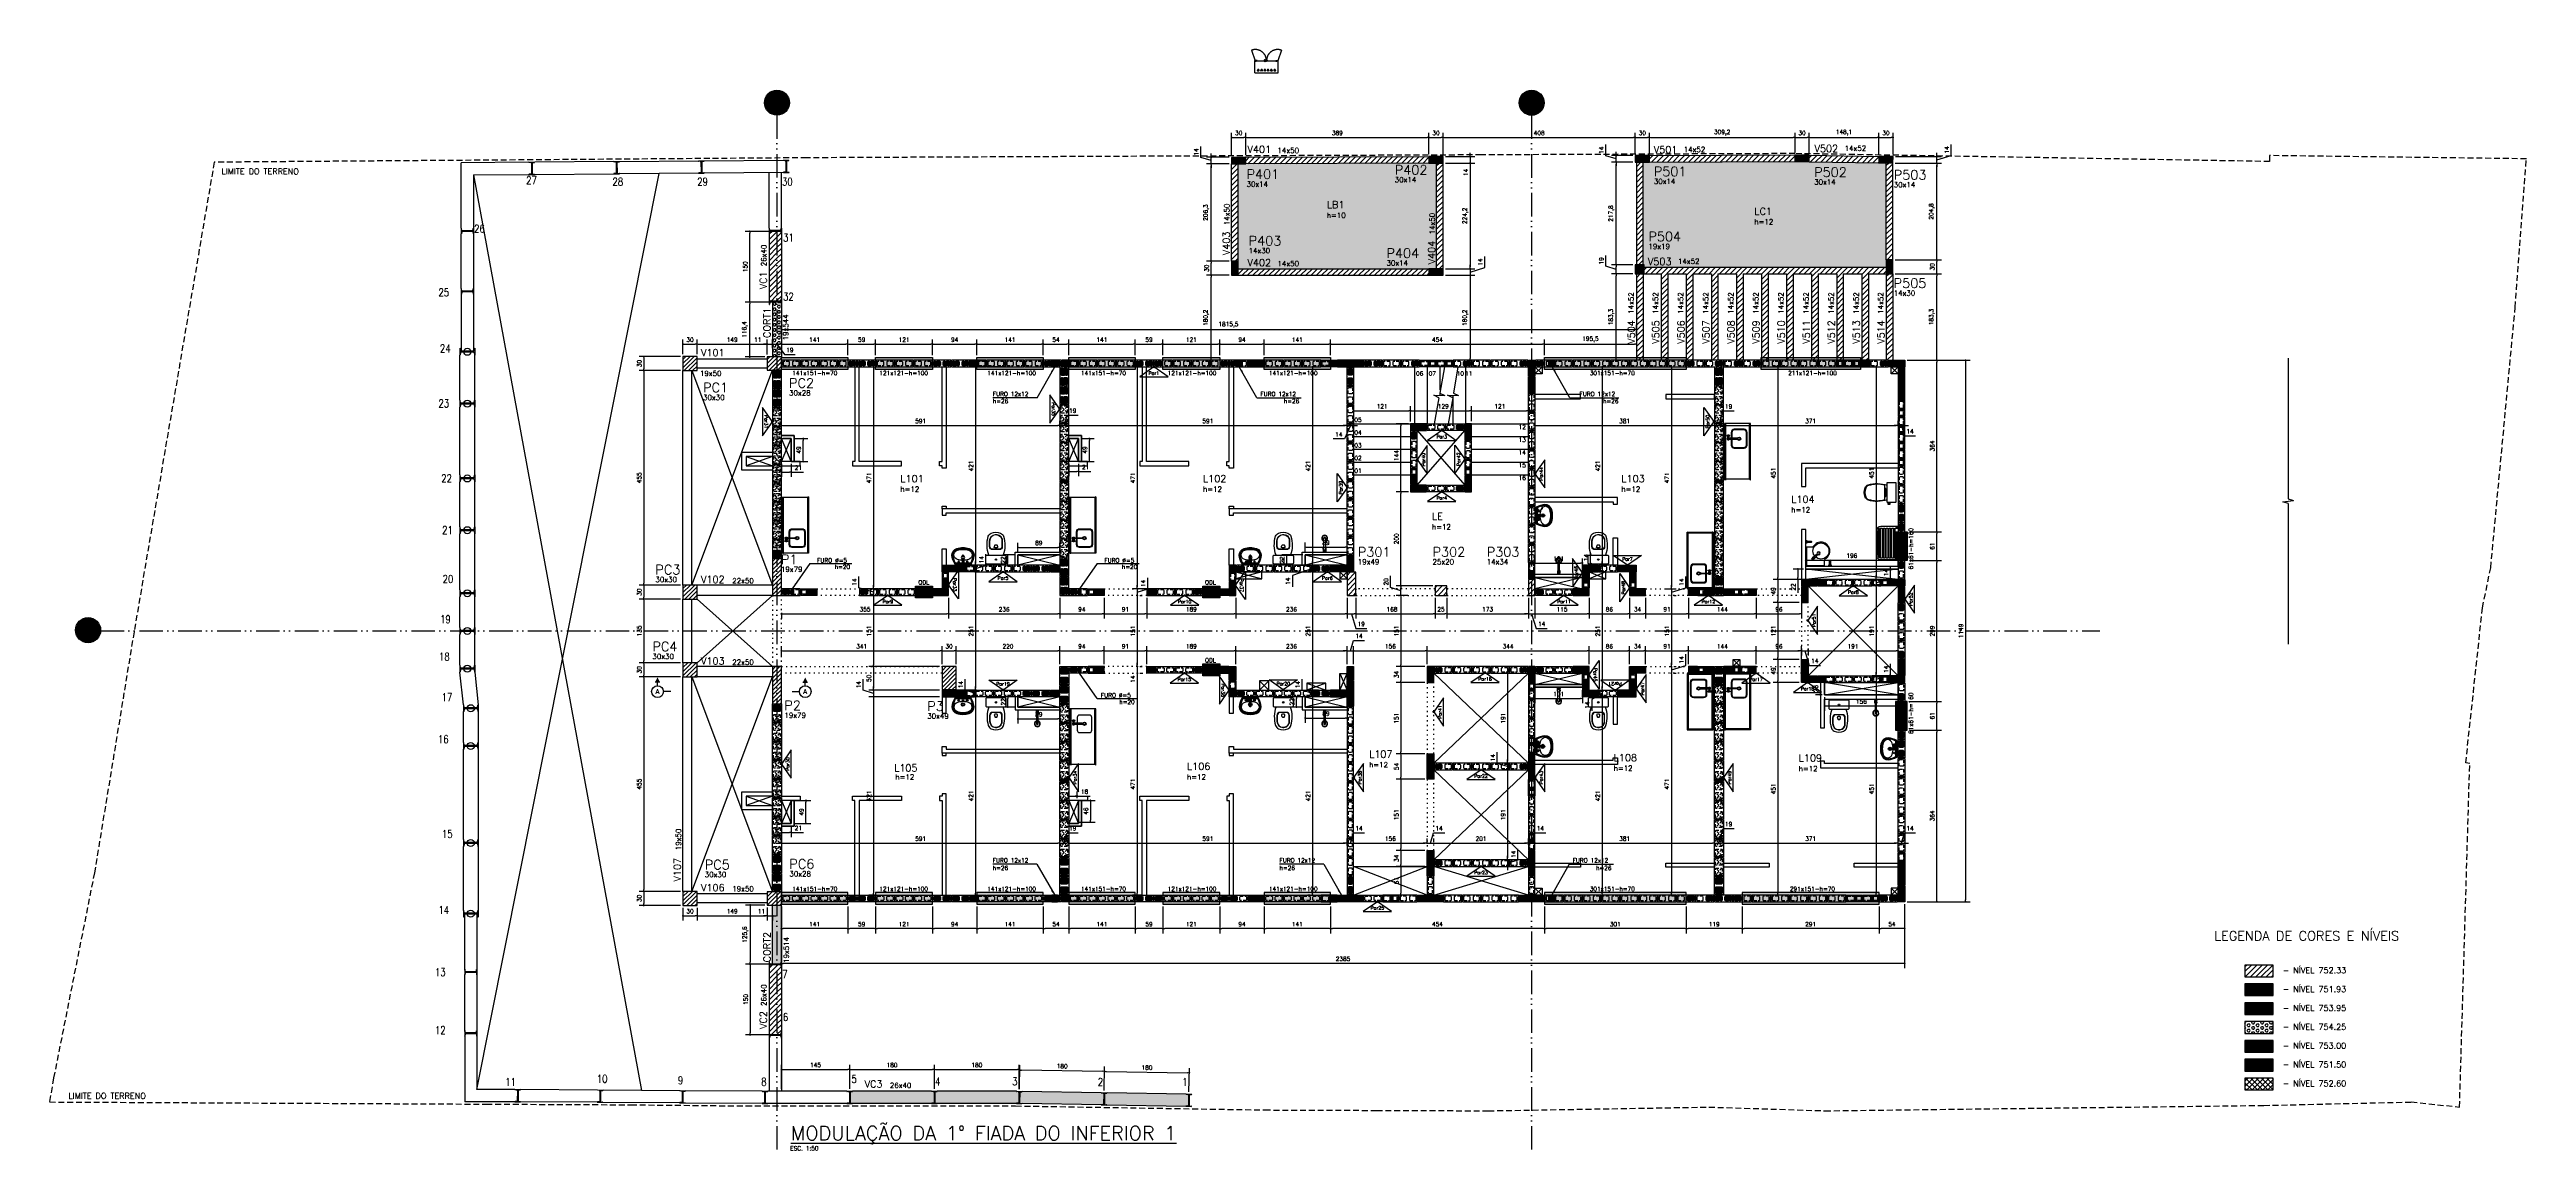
# Model space of a CAD drawing. Extents: x -14651 to 4579, y -10691 to -1290.
# Drawn here: x -680 to 4579, y -10691 to -8355 of the extents above; entities that cross this region are included whole.
import ezdxf
from ezdxf.enums import TextEntityAlignment as Align

# ---------------------------------------------------------------- set-up
doc = ezdxf.new("R2010")
doc.units = 0
doc.header["$LTSCALE"] = 25
for name, pattern in [('DASHED2', [0.375, 0.25, -0.125]), ('ESTILO_TQS_0002', [0.4, 0.1, -0.3]), ('ESTILO_TQS_0004', [3.3, 2, -0.4, 0.05, -0.4, 0.05, -0.4]), ('XREF-MC41-BAS-ELE-PLN-TIPO-TERR$0$751-TIPO-APTO$1$HIDDEN2', [0.1875, 0.125, -0.0625])]:
    doc.linetypes.add(name, pattern=pattern)
for name, color, linetype in [('203', 1, 'DASHED2'), ('213', 252, 'Continuous'), ('241', 2, 'Continuous'), ('247', 50, 'Continuous'), ('248', 100, 'Continuous'), ('249', 20, 'Continuous'), ('252', 1, 'Continuous'), ('253', 251, 'Continuous'), ('ABERTURAS', 53, 'Continuous'), ('ac-furo', 170, 'Continuous'), ('ALVENARIA NÃO ESTRUTURAL', 242, 'Continuous'), ('Arranque', 14, 'Continuous'), ('COTA', 1, 'Continuous'), ('EIXOS', 1, 'ESTILO_TQS_0004'), ('FERRO', 5, 'Continuous'), ('H2', 252, 'Continuous'), ('H4', 254, 'Continuous'), ('H5', 1, 'Continuous'), ('IND-EIXOS', 2, 'Continuous'), ('L-D', 2, 'Continuous'), ('L-N', 4, 'Continuous'), ('LINHA-FINA', 1, 'Continuous'), ('Linha_fina', 1, 'Continuous'), ('Linha_media', 4, 'Continuous'), ('P-D', 2, 'Continuous'), ('P-N', 5, 'Continuous'), ('P-S', 5, 'Continuous'), ('Pena_1', 1, 'Continuous'), ('Pena_2', 2, 'Continuous'), ('PENA_6', 6, 'Continuous'), ('PIL-N', 4, 'Continuous'), ('PORTA', 3, 'ESTILO_TQS_0002'), ('PROJ', 252, 'Continuous'), ('SOLO-FUNDAÇOES', 7, 'Continuous'), ('SOLOD-TEXTO-007', 7, 'Continuous'), ('T1', 2, 'Continuous'), ('T2', 3, 'Continuous'), ('T3', 4, 'Continuous'), ('T4', 6, 'Continuous'), ('TERRENO', 1, 'DASHED2'), ('TEXT-EIXOS', 3, 'Continuous'), ('TEXTO', 3, 'Continuous'), ('TJANELA', 2, 'Continuous'), ('VIG-D', 2, 'Continuous'), ('VIG-N', 4, 'Continuous'), ('VIGA', 3, 'Continuous'), ('XREF-MC41-BAS-ELE-PLN-TIPO-TERR$0$CMP_ELE_ATOMO', 84, 'Continuous'), ('XREF-MC41-BAS-PLN-TIPO-1AO14-FINAL-08$0$PAR_ALV_BAI_ATOMO', 2, 'Continuous'), ('XREF-MC41-BAS-PLN-TIPO-INFE1AO14-FINAL-08$0$PAR_ALV_BAI_ATOMO', 2, 'Continuous')]:
    doc.layers.add(name, color=color, linetype=linetype)
doc.layers.add('XREF-MC41-BAS-PLN-AMO-FINAIS-04.07$0$DEFPOINTS_ATOMO', color=21, linetype='Continuous', plot=False)
doc.styles.add('COTA', font='romans.shx')
doc.styles.add('ROMANS', font='ROMANS')
doc.styles.get("Standard").update_dxf_attribs({"font": 'romans.shx'})
doc.styles.add('Texto1', font='romans.shx', dxfattribs={"height": 9})
doc.styles.add('Texto2', font='romans.shx', dxfattribs={"height": 12.5})
doc.styles.add('Texto3', font='romans.shx', dxfattribs={"height": 20})
doc.styles.add('Texto4', font='romans.shx', dxfattribs={"height": 30})
doc.dimstyles.new('forma', dxfattribs={"dimscale": 5, "dimtxt": 1.8, "dimasz": 0.8, "dimexe": 2, "dimexo": 1, "dimgap": 1, "dimtad": 1, "dimdec": 1, "dimzin": 9, "dimtxsty": 'COTA', "dimblk1": 'DOT', "dimblk2": 'DOT', "dimsah": 1, "dimcen": 0, "dimdle": 1, "dimclrd": 256, "dimclre": 256, "dimclrt": 2, "dimadec": 0, "dimazin": 0, "dimtfac": 1, "dimtdec": 0, "dimtmove": 0, "dimatfit": 3, "dimfxl": 1, "dimtolj": 1, "dimtzin": 0, "dimarcsym": 0})
pattern_1 = [(45, (0, -500), (-5.61266, 5.61266), [])]
pattern_2 = [(45, (199.517, -9044.5974), (-4.419417, 4.419417), [])]
pattern_3 = [(45, (0, 3000), (-5.61266, 5.61266), [])]
pattern_4 = [(45, (0, 6000), (-5.61266, 5.61266), [])]

# ---------------------------------------------------------------- blocks, each defined once
blk = doc.blocks.new('P4020')
blk.add_lwpolyline([(-19.5, -9.5), (19.5, -9.5), (19.5, 9.5), (-19.5, 9.5), (-19.5, -9.5)])
at = {"color": 1, "linetype": 'DASHED2'}
for points in [[(-17, -6), (-16, -7), (-4, -7), (-3, -6), (-3, 6), (-4, 7), (-16, 7), (-17, 6), (-17, -6)], [(3, -6), (4, -7), (16, -7), (17, -6), (17, 6), (16, 7), (4, 7), (3, 6), (3, -6)]]:
    blk.add_lwpolyline(points, dxfattribs=at)
at = {"layer": '203', "color": 253}
for p, q in [((-16.5, 6.5), (-3.5, -6.5)), ((-3.5, 6.5), (-16.5, -6.5)), ((16.5, 6.5), (3.5, -6.5)), ((3.5, 6.5), (16.5, -6.5))]:
    blk.add_line(p, q, dxfattribs=at)
blk = doc.blocks.new('P4015', base_point=(5842102.11612, -8124149.02973))
blk.add_lwpolyline([(5842082.61612, -8124156.02973), (5842121.61612, -8124156.02973), (5842121.61612, -8124142.02973), (5842082.61612, -8124142.02973), (5842082.61612, -8124156.02973)])
at = {"color": 1, "linetype": 'DASHED2'}
for points in [[(5842085.11612, -8124152.52973), (5842086.11612, -8124153.52973), (5842098.11612, -8124153.52973), (5842099.11612, -8124152.52973), (5842099.11612, -8124145.52973), (5842098.11612, -8124144.52973), (5842086.11612, -8124144.52973), (5842085.11612, -8124145.52973), (5842085.11612, -8124152.52973)], [(5842105.11612, -8124152.52973), (5842106.11612, -8124153.52973), (5842118.11612, -8124153.52973), (5842119.11612, -8124152.52973), (5842119.11612, -8124145.52973), (5842118.11612, -8124144.52973), (5842106.11612, -8124144.52973), (5842105.11612, -8124145.52973), (5842105.11612, -8124152.52973)]]:
    blk.add_lwpolyline(points, dxfattribs=at)
blk = doc.blocks.new('P3515')
at = {"layer": '248'}
h = blk.add_hatch(color=100, dxfattribs=at)
h.paths.add_polyline_path([(17, 7), (-17, 7), (-17, -7), (17, -7)])
h.paths.add_polyline_path([(-5.5, -3.5), (-6.5, -4.5), (-13.5, -4.5), (-14.5, -3.5), (-14.5, 3.5), (-13.5, 4.5), (-6.5, 4.5), (-5.5, 3.5)], flags=16)
h.paths.add_polyline_path([(0.5, 3.5), (1.5, 4.5), (13.5, 4.5), (14.5, 3.5), (14.5, -3.5), (13.5, -4.5), (1.5, -4.5), (0.5, -3.5)], flags=16)
blk.add_lwpolyline([(-17, -7), (17, -7), (17, 7), (-17, 7), (-17, -7)])
at = {"color": 1, "linetype": 'DASHED2'}
for points in [[(-14.5, -3.5), (-13.5, -4.5), (-6.5, -4.5), (-5.5, -3.5), (-5.5, 3.5), (-6.5, 4.5), (-13.5, 4.5), (-14.5, 3.5), (-14.5, -3.5)], [(0.5, -3.5), (1.5, -4.5), (13.5, -4.5), (14.5, -3.5), (14.5, 3.5), (13.5, 4.5), (1.5, 4.5), (0.5, 3.5), (0.5, -3.5)]]:
    blk.add_lwpolyline(points, dxfattribs=at)
blk = doc.blocks.new('P5515')
at = {"layer": '249'}
h = blk.add_hatch(color=20, dxfattribs=at)
h.paths.add_polyline_path([(-27, 7), (-27, -7), (27, -7), (27, 7)])
h.paths.add_polyline_path([(-10.5, -3.5), (-11.5, -4.5), (-23.5, -4.5), (-24.5, -3.5), (-24.5, 3.5), (-23.5, 4.5), (-11.5, 4.5), (-10.5, 3.5)], flags=16)
h.paths.add_polyline_path([(-4.5, 3.5), (-3.5, 4.5), (3.5, 4.5), (4.5, 3.5), (4.5, -3.5), (3.5, -4.5), (-3.5, -4.5), (-4.5, -3.5)], flags=16)
h.paths.add_polyline_path([(10.5, 3.5), (11.5, 4.5), (23.5, 4.5), (24.5, 3.5), (24.5, -3.5), (23.5, -4.5), (11.5, -4.5), (10.5, -3.5)], flags=16)
blk.add_lwpolyline([(27, 7), (-27, 7), (-27, -7), (27, -7), (27, 7)])
at = {"color": 1, "linetype": 'DASHED2'}
for points in [[(-10.5, 3.5), (-11.5, 4.5), (-23.5, 4.5), (-24.5, 3.5), (-24.5, -3.5), (-23.5, -4.5), (-11.5, -4.5), (-10.5, -3.5), (-10.5, 3.5)], [(4.5, 3.5), (3.5, 4.5), (-3.5, 4.5), (-4.5, 3.5), (-4.5, -3.5), (-3.5, -4.5), (3.5, -4.5), (4.5, -3.5), (4.5, 3.5)], [(24.5, 3.5), (23.5, 4.5), (11.5, 4.5), (10.5, 3.5), (10.5, -3.5), (11.5, -4.5), (23.5, -4.5), (24.5, -3.5), (24.5, 3.5)]]:
    blk.add_lwpolyline(points, dxfattribs=at)
blk = doc.blocks.new('P0520')
at = {"layer": '253'}
blk.add_hatch(color=129, dxfattribs=at).paths.add_polyline_path([(2, 9.5), (-2, 9.5), (-2, -9.5), (2, -9.5)])
blk.add_lwpolyline([(2, 9.5), (-2, 9.5), (-2, -9.5), (2, -9.5), (2, 9.5)])
blk = doc.blocks.new('P2015')
at = {"layer": '247'}
h = blk.add_hatch(color=50, dxfattribs=at)
h.paths.add_polyline_path([(9.5, 7), (-9.5, 7), (-9.5, -7), (9.5, -7)])
h.paths.add_polyline_path([(6, -4.5), (-6, -4.5), (-7, -3.5), (-7, 3.5), (-6, 4.5), (6, 4.5), (7, 3.5), (7, -3.5)], flags=16)
blk.add_lwpolyline([(-9.5, -7), (9.5, -7), (9.5, 7), (-9.5, 7), (-9.5, -7)])
at = {"color": 1, "linetype": 'DASHED2'}
blk.add_lwpolyline([(-7, -3.5), (-6, -4.5), (6, -4.5), (7, -3.5), (7, 3.5), (6, 4.5), (-6, 4.5), (-7, 3.5), (-7, -3.5)], dxfattribs=at)
blk = doc.blocks.new('P3015')
at = {"layer": '252'}
h = blk.add_hatch(color=21, dxfattribs=at)
h.paths.add_polyline_path([(14.5, -7), (14.5, 7), (-14.5, 7), (-14.5, -7)])
h.paths.add_polyline_path([(3, 3.5), (4, 4.5), (11, 4.5), (12, 3.5), (12, -3.5), (11, -4.5), (4, -4.5), (3, -3.5)], flags=16)
h.paths.add_polyline_path([(-3, -3.5), (-4, -4.5), (-11, -4.5), (-12, -3.5), (-12, 3.5), (-11, 4.5), (-4, 4.5), (-3, 3.5)], flags=16)
blk.add_lwpolyline([(-14.5, -7), (14.5, -7), (14.5, 7), (-14.5, 7), (-14.5, -7)])
at = {"color": 1, "linetype": 'DASHED2'}
for points in [[(-12, -3.5), (-11, -4.5), (-4, -4.5), (-3, -3.5), (-3, 3.5), (-4, 4.5), (-11, 4.5), (-12, 3.5), (-12, -3.5)], [(3, -3.5), (4, -4.5), (11, -4.5), (12, -3.5), (12, 3.5), (11, 4.5), (4, 4.5), (3, 3.5), (3, -3.5)]]:
    blk.add_lwpolyline(points, dxfattribs=at)
blk = doc.blocks.new('P0515')
at = {"layer": '253'}
blk.add_hatch(color=210, dxfattribs=at).paths.add_polyline_path([(-2, -7), (2, -7), (2, 7), (-2, 7)])
blk.add_lwpolyline([(-2, -7), (2, -7), (2, 7), (-2, 7), (-2, -7)])
blk = doc.blocks.new('GR-0909')
at = {"layer": '213'}
h = blk.add_hatch(color=256, dxfattribs=at)
h.paths.add_polyline_path([(3.5, -4.5), (4.5, -3.5), (4.500001, 3.5), (3.500001, 4.5), (-3.499999, 4.5), (-4.499999, 3.5), (-4.5, -3.5), (-3.5, -4.5)])
h.paths.add_polyline_path([(-2, 0, -1), (2, 0, -1)], flags=16)
at = {"layer": 'Arranque'}
blk.add_hatch(color=256, dxfattribs=at).paths.add_polyline_path([(2, 0, 1), (-2, 0, 1)])
at = {"layer": '213'}
blk.add_lwpolyline([(3.500001, 4.5), (4.500001, 3.5), (4.5, -3.5), (3.5, -4.5), (-3.5, -4.5), (-4.5, -3.5), (-4.499999, 3.5), (-3.499999, 4.5), (3.500001, 4.5)], dxfattribs=at)
at = {"layer": 'FERRO', "linetype": 'Continuous'}
blk.add_circle((0, 0), 2, dxfattribs=at)
blk = doc.blocks.new('GR-1409')
at = {"layer": '213'}
h = blk.add_hatch(color=256, dxfattribs=at)
h.paths.add_polyline_path([(-6, 4.5), (-7, 3.5), (-7, -3.5), (-6, -4.5), (6, -4.5), (7, -3.5), (7, 3.5), (6, 4.5)])
h.paths.add_polyline_path([(-2, 0, 1), (2, 0, 1)], flags=16)
at = {"layer": 'Arranque'}
blk.add_hatch(color=256, dxfattribs=at).paths.add_polyline_path([(-2, 0, 1), (2, 0, 1)])
at = {"layer": '213'}
blk.add_lwpolyline([(-7, 3.5), (-6, 4.5), (6, 4.5), (7, 3.5), (7, -3.5), (6, -4.5), (-6, -4.5), (-7, -3.5), (-7, 3.5)], dxfattribs=at)
at = {"layer": 'FERRO', "linetype": 'Continuous'}
blk.add_circle((0, 0), 2, dxfattribs=at)
blk = doc.blocks.new('GR-1414')
at = {"layer": '213'}
h = blk.add_hatch(color=256, dxfattribs=at)
h.paths.add_polyline_path([(6, -7), (7, -6), (7, 6), (6, 7), (-6, 7), (-7, 6), (-7, -6), (-6, -7)])
h.paths.add_polyline_path([(2, 0, 1), (-2, 0, 1)], flags=16)
at = {"layer": 'Arranque'}
blk.add_hatch(color=256, dxfattribs=at).paths.add_polyline_path([(2, 0, 1), (-2, 0, 1)])
at = {"layer": '213'}
for p, q in [((-7, 6), (-6, 7)), ((-7, -6), (-7, 6)), ((-6, 7), (6, 7)), ((6, 7), (7, 6)), ((7, 6), (7, -6)), ((-6, -7), (-7, -6)), ((6, -7), (-6, -7)), ((7, -6), (6, -7))]:
    blk.add_line(p, q, dxfattribs=at)
at = {"layer": 'FERRO', "linetype": 'Continuous'}
blk.add_circle((0, 0), 2, dxfattribs=at)
blk = doc.blocks.new('seção_esq')
at = {"layer": 'Linha_media'}
for p, q in [((1, 4), (-1, 4)), ((0, 2.5), (0, 4)), ((5.6, 0), (2.5, 0))]:
    blk.add_line(p, q, dxfattribs=at)
blk.add_circle((0, 0), 2.5, dxfattribs=at)
blk.add_solid([(1, 4), (0, 6), (-1, 4)], dxfattribs=at)
blk = doc.blocks.new('seção_dir')
at = {"layer": 'Linha_media'}
for p, q in [((-5.6, 0), (-2.5, 0)), ((-1, 4), (1, 4)), ((0, 2.5), (0, 4))]:
    blk.add_line(p, q, dxfattribs=at)
blk.add_circle((0, 0), 2.5, dxfattribs=at)
blk.add_solid([(-1, 4), (0, 6), (1, 4)], dxfattribs=at)
blk = doc.blocks.new('atrib_seção')
at = {"layer": 'Linha_media', "style": 'ROMANS'}
blk.add_attdef('X', text='', height=2, dxfattribs=at).set_placement((0, 0), align=Align.MIDDLE)
blk = doc.blocks.new('_IDNPAR_2')
at = {"color": 3}
blk.add_lwpolyline([(1, -0.7), (0, 0), (-1, -0.7)], close=True, dxfattribs=at)
blk.add_circle((0, 0), 0.05, dxfattribs=at)
at = {"layer": '247', "color": 2, "style": 'COTA', "flags": 8}
blk.add_attdef('ID', text='', height=0.24, dxfattribs=at).set_placement((0, -0.44), align=Align.MIDDLE_CENTER)
blk = doc.blocks.new('_Dot')
at = {"color": 0, "linetype": 'ByBlock', "lineweight": -2}
blk.add_line((-0.5, 0), (-1, 0), dxfattribs=at)
at = {"color": 0, "linetype": 'ByBlock', "const_width": 0.5}
blk.add_lwpolyline([(-0.25, 0, 1), (0.25, 0, 1)], format="xyb", close=True, dxfattribs=at)
blk = doc.blocks.new('*D96')
at = {"layer": 'COTA', "lineweight": -2, "transparency": 16777216}
for p, q in [((1829.5, -8579), (1829.5, -8531.9)), ((1833.5, -8541.9), (1855.5, -8541.9)), ((1859.5, -8578.9), (1859.5, -8531.9))]:
    blk.add_line(p, q, dxfattribs=at)
at = {"layer": 'Defpoints', "color": 0, "transparency": 16777216}
for p in [(1859.5, -8541.9), (1829.5, -8584), (1859.5, -8583.9)]:
    blk.add_point(p, dxfattribs=at)
at = {"layer": 'COTA', "lineweight": -2, "transparency": 16777216, "xscale": 4, "yscale": 4, "zscale": 4, "rotation": 180}
blk.add_blockref('_Dot', (1829.5, -8541.9), dxfattribs=at)
at = {"layer": 'COTA', "lineweight": -2, "transparency": 16777216, "xscale": 4, "yscale": 4, "zscale": 4}
blk.add_blockref('_Dot', (1859.5, -8541.9), dxfattribs=at)
at = {"layer": 'COTA', "color": 2, "transparency": 16777216, "insert": (1844.5, -8532.4), "char_height": 9, "attachment_point": 5, "style": 'COTA'}
blk.add_mtext('\\A1;30 ', dxfattribs=at)
blk = doc.blocks.new('*D97')
at = {"layer": 'COTA', "lineweight": -2, "transparency": 16777216}
for p, q in [((1859.5, -8578.9), (1859.5, -8531.9)), ((1863.5, -8541.9), (2244.5, -8541.9)), ((2248.5, -8577.3), (2248.5, -8531.9))]:
    blk.add_line(p, q, dxfattribs=at)
at = {"layer": 'Defpoints', "color": 0, "transparency": 16777216}
for p in [(2248.5, -8541.9), (1859.5, -8583.9), (2248.5, -8582.3)]:
    blk.add_point(p, dxfattribs=at)
at = {"layer": 'COTA', "lineweight": -2, "transparency": 16777216, "xscale": 4, "yscale": 4, "zscale": 4, "rotation": 180}
blk.add_blockref('_Dot', (1859.5, -8541.9), dxfattribs=at)
at = {"layer": 'COTA', "lineweight": -2, "transparency": 16777216, "xscale": 4, "yscale": 4, "zscale": 4}
blk.add_blockref('_Dot', (2248.5, -8541.9), dxfattribs=at)
at = {"layer": 'COTA', "color": 2, "transparency": 16777216, "insert": (2054, -8532.4), "char_height": 9, "attachment_point": 5, "style": 'COTA'}
blk.add_mtext('\\A1;389 ', dxfattribs=at)
blk = doc.blocks.new('*D98')
at = {"layer": 'COTA', "lineweight": -2, "transparency": 16777216}
for p, q in [((2248.5, -8577.3), (2248.5, -8531.9)), ((2252.5, -8541.9), (2274.5, -8541.9)), ((2278.5, -8577.2), (2278.5, -8531.9))]:
    blk.add_line(p, q, dxfattribs=at)
at = {"layer": 'Defpoints', "color": 0, "transparency": 16777216}
for p in [(2278.5, -8541.9), (2248.5, -8582.3), (2278.5, -8582.2)]:
    blk.add_point(p, dxfattribs=at)
at = {"layer": 'COTA', "lineweight": -2, "transparency": 16777216, "xscale": 4, "yscale": 4, "zscale": 4, "rotation": 180}
blk.add_blockref('_Dot', (2248.5, -8541.9), dxfattribs=at)
at = {"layer": 'COTA', "lineweight": -2, "transparency": 16777216, "xscale": 4, "yscale": 4, "zscale": 4}
blk.add_blockref('_Dot', (2278.5, -8541.9), dxfattribs=at)
at = {"layer": 'COTA', "color": 2, "transparency": 16777216, "insert": (2263.5, -8532.4), "char_height": 9, "attachment_point": 5, "style": 'COTA'}
blk.add_mtext('\\A1;30 ', dxfattribs=at)
blk = doc.blocks.new('*D99')
at = {"layer": 'COTA', "lineweight": -2, "transparency": 16777216}
for p, q in [((2278.5, -8577.2), (2278.5, -8531.9)), ((2282.5, -8541.9), (2682.5, -8541.9)), ((2686.5, -8575.4), (2686.5, -8531.9))]:
    blk.add_line(p, q, dxfattribs=at)
at = {"layer": 'Defpoints', "color": 0, "transparency": 16777216}
for p in [(2686.5, -8541.9), (2278.5, -8582.2), (2686.5, -8580.4)]:
    blk.add_point(p, dxfattribs=at)
at = {"layer": 'COTA', "lineweight": -2, "transparency": 16777216, "xscale": 4, "yscale": 4, "zscale": 4, "rotation": 180}
blk.add_blockref('_Dot', (2278.5, -8541.9), dxfattribs=at)
at = {"layer": 'COTA', "lineweight": -2, "transparency": 16777216, "xscale": 4, "yscale": 4, "zscale": 4}
blk.add_blockref('_Dot', (2686.5, -8541.9), dxfattribs=at)
at = {"layer": 'COTA', "color": 2, "transparency": 16777216, "insert": (2482.5, -8532.4), "char_height": 9, "attachment_point": 5, "style": 'COTA'}
blk.add_mtext('\\A1;408 ', dxfattribs=at)
blk = doc.blocks.new('*D100')
at = {"layer": 'COTA', "lineweight": -2, "transparency": 16777216}
for p, q in [((2686.5, -8575.4), (2686.5, -8531.9)), ((2690.5, -8541.9), (2712.5, -8541.9)), ((2716.5, -8575.3), (2716.5, -8531.9))]:
    blk.add_line(p, q, dxfattribs=at)
at = {"layer": 'Defpoints', "color": 0, "transparency": 16777216}
for p in [(2716.5, -8541.9), (2686.5, -8580.4), (2716.5, -8580.3)]:
    blk.add_point(p, dxfattribs=at)
at = {"layer": 'COTA', "lineweight": -2, "transparency": 16777216, "xscale": 4, "yscale": 4, "zscale": 4, "rotation": 180}
blk.add_blockref('_Dot', (2686.5, -8541.9), dxfattribs=at)
at = {"layer": 'COTA', "lineweight": -2, "transparency": 16777216, "xscale": 4, "yscale": 4, "zscale": 4}
blk.add_blockref('_Dot', (2716.5, -8541.9), dxfattribs=at)
at = {"layer": 'COTA', "color": 2, "transparency": 16777216, "insert": (2701.5, -8532.4), "char_height": 9, "attachment_point": 5, "style": 'COTA'}
blk.add_mtext('\\A1;30 ', dxfattribs=at)
blk = doc.blocks.new('*D101')
at = {"layer": 'COTA', "lineweight": -2, "transparency": 16777216}
for p, q in [((2716.5, -8575.3), (2716.5, -8531.9)), ((2720.5, -8541.9), (3021.7, -8541.9)), ((3025.7, -8573.8), (3025.7, -8531.9))]:
    blk.add_line(p, q, dxfattribs=at)
at = {"layer": 'Defpoints', "color": 0, "transparency": 16777216}
for p in [(3025.7, -8541.9), (2716.5, -8580.3), (3025.7, -8578.8)]:
    blk.add_point(p, dxfattribs=at)
at = {"layer": 'COTA', "lineweight": -2, "transparency": 16777216, "xscale": 4, "yscale": 4, "zscale": 4, "rotation": 180}
blk.add_blockref('_Dot', (2716.5, -8541.9), dxfattribs=at)
at = {"layer": 'COTA', "lineweight": -2, "transparency": 16777216, "xscale": 4, "yscale": 4, "zscale": 4}
blk.add_blockref('_Dot', (3025.7, -8541.9), dxfattribs=at)
at = {"layer": 'COTA', "color": 2, "transparency": 16777216, "insert": (2871.1, -8531.5), "char_height": 9, "attachment_point": 5, "style": 'COTA'}
blk.add_mtext('\\A1;309,2 ', dxfattribs=at)
blk = doc.blocks.new('*D102')
at = {"layer": 'COTA', "lineweight": -2, "transparency": 16777216}
for p, q in [((3025.7, -8573.8), (3025.7, -8531.9)), ((3029.7, -8541.9), (3051.6, -8541.9)), ((3055.6, -8574.5), (3055.6, -8531.9))]:
    blk.add_line(p, q, dxfattribs=at)
at = {"layer": 'Defpoints', "color": 0, "transparency": 16777216}
for p in [(3055.6, -8541.9), (3025.7, -8578.8), (3055.6, -8579.5)]:
    blk.add_point(p, dxfattribs=at)
at = {"layer": 'COTA', "lineweight": -2, "transparency": 16777216, "xscale": 4, "yscale": 4, "zscale": 4, "rotation": 180}
blk.add_blockref('_Dot', (3025.7, -8541.9), dxfattribs=at)
at = {"layer": 'COTA', "lineweight": -2, "transparency": 16777216, "xscale": 4, "yscale": 4, "zscale": 4}
blk.add_blockref('_Dot', (3055.6, -8541.9), dxfattribs=at)
at = {"layer": 'COTA', "color": 2, "transparency": 16777216, "insert": (3040.7, -8532.4), "char_height": 9, "attachment_point": 5, "style": 'COTA'}
blk.add_mtext('\\A1;30 ', dxfattribs=at)
blk = doc.blocks.new('*D103')
at = {"layer": 'COTA', "lineweight": -2, "transparency": 16777216}
for p, q in [((3055.6, -8574.5), (3055.6, -8531.9)), ((3059.6, -8541.9), (3199.8, -8541.9)), ((3203.8, -8577), (3203.8, -8531.9))]:
    blk.add_line(p, q, dxfattribs=at)
at = {"layer": 'Defpoints', "color": 0, "transparency": 16777216}
for p in [(3203.8, -8541.9), (3055.6, -8579.5), (3203.8, -8582)]:
    blk.add_point(p, dxfattribs=at)
at = {"layer": 'COTA', "lineweight": -2, "transparency": 16777216, "xscale": 4, "yscale": 4, "zscale": 4, "rotation": 180}
blk.add_blockref('_Dot', (3055.6, -8541.9), dxfattribs=at)
at = {"layer": 'COTA', "lineweight": -2, "transparency": 16777216, "xscale": 4, "yscale": 4, "zscale": 4}
blk.add_blockref('_Dot', (3203.8, -8541.9), dxfattribs=at)
at = {"layer": 'COTA', "color": 2, "transparency": 16777216, "insert": (3129.7, -8531.5), "char_height": 9, "attachment_point": 5, "style": 'COTA'}
blk.add_mtext('\\A1;148,1 ', dxfattribs=at)
blk = doc.blocks.new('*D104')
at = {"layer": 'COTA', "lineweight": -2, "transparency": 16777216}
for p, q in [((3203.8, -8577), (3203.8, -8531.9)), ((3207.8, -8541.9), (3229.8, -8541.9)), ((3233.8, -8577.5), (3233.8, -8531.9))]:
    blk.add_line(p, q, dxfattribs=at)
at = {"layer": 'Defpoints', "color": 0, "transparency": 16777216}
for p in [(3233.8, -8541.9), (3203.8, -8582), (3233.8, -8582.5)]:
    blk.add_point(p, dxfattribs=at)
at = {"layer": 'COTA', "lineweight": -2, "transparency": 16777216, "xscale": 4, "yscale": 4, "zscale": 4, "rotation": 180}
blk.add_blockref('_Dot', (3203.8, -8541.9), dxfattribs=at)
at = {"layer": 'COTA', "lineweight": -2, "transparency": 16777216, "xscale": 4, "yscale": 4, "zscale": 4}
blk.add_blockref('_Dot', (3233.8, -8541.9), dxfattribs=at)
at = {"layer": 'COTA', "color": 2, "transparency": 16777216, "insert": (3218.8, -8532.4), "char_height": 9, "attachment_point": 5, "style": 'COTA'}
blk.add_mtext('\\A1;30 ', dxfattribs=at)
blk = doc.blocks.new('*D105')
at = {"layer": 'COTA', "lineweight": -2, "transparency": 16777216}
for p, q in [((3269, -9799.6), (3336.6, -9799.6)), ((3326.6, -10159.6), (3326.6, -9803.6)), ((3263.5, -10163.6), (3336.6, -10163.6))]:
    blk.add_line(p, q, dxfattribs=at)
at = {"layer": 'Defpoints', "color": 0, "transparency": 16777216}
for p in [(3264, -9799.6), (3326.6, -9799.6), (3258.5, -10163.6)]:
    blk.add_point(p, dxfattribs=at)
at = {"layer": 'COTA', "lineweight": -2, "transparency": 16777216, "xscale": 4, "yscale": 4, "zscale": 4}
for p, rotation in [((3326.6, -9799.6), 90), ((3326.6, -10163.6), 270)]:
    blk.add_blockref('_Dot', p, dxfattribs=dict(at, rotation=rotation))
at = {"layer": 'COTA', "color": 2, "transparency": 16777216, "insert": (3317.1, -9981.6), "char_height": 9, "attachment_point": 5, "rotation": 90, "style": 'COTA'}
blk.add_mtext('\\A1;364 ', dxfattribs=at)
blk = doc.blocks.new('*D106')
at = {"layer": 'COTA', "lineweight": -2, "transparency": 16777216}
for p, q in [((3269, -9738.6), (3336.6, -9738.6)), ((3326.6, -9795.6), (3326.6, -9742.6)), ((3269, -9799.6), (3336.6, -9799.6))]:
    blk.add_line(p, q, dxfattribs=at)
at = {"layer": 'Defpoints', "color": 0, "transparency": 16777216}
for p in [(3264, -9738.6), (3326.6, -9738.6), (3264, -9799.6)]:
    blk.add_point(p, dxfattribs=at)
at = {"layer": 'COTA', "lineweight": -2, "transparency": 16777216, "xscale": 4, "yscale": 4, "zscale": 4}
for p, rotation in [((3326.6, -9738.6), 90), ((3326.6, -9799.6), 270)]:
    blk.add_blockref('_Dot', p, dxfattribs=dict(at, rotation=rotation))
at = {"layer": 'COTA', "color": 2, "transparency": 16777216, "insert": (3317.1, -9769.1), "char_height": 9, "attachment_point": 5, "rotation": 90, "style": 'COTA'}
blk.add_mtext('\\A1;61 ', dxfattribs=at)
blk = doc.blocks.new('*D107')
at = {"layer": 'COTA', "lineweight": -2, "transparency": 16777216}
for p, q in [((3269, -9439.6), (3336.6, -9439.6)), ((3326.6, -9734.6), (3326.6, -9443.6)), ((3269, -9738.6), (3336.6, -9738.6))]:
    blk.add_line(p, q, dxfattribs=at)
at = {"layer": 'Defpoints', "color": 0, "transparency": 16777216}
for p in [(3264, -9439.6), (3326.6, -9439.6), (3264, -9738.6)]:
    blk.add_point(p, dxfattribs=at)
at = {"layer": 'COTA', "lineweight": -2, "transparency": 16777216, "xscale": 4, "yscale": 4, "zscale": 4}
for p, rotation in [((3326.6, -9439.6), 90), ((3326.6, -9738.6), 270)]:
    blk.add_blockref('_Dot', p, dxfattribs=dict(at, rotation=rotation))
at = {"layer": 'COTA', "color": 2, "transparency": 16777216, "insert": (3317.1, -9589.1), "char_height": 9, "attachment_point": 5, "rotation": 90, "style": 'COTA'}
blk.add_mtext('\\A1;299 ', dxfattribs=at)
blk = doc.blocks.new('*D108')
at = {"layer": 'COTA', "lineweight": -2, "transparency": 16777216}
for p, q in [((3269, -9378.6), (3336.6, -9378.6)), ((3326.6, -9435.6), (3326.6, -9382.6)), ((3269, -9439.6), (3336.6, -9439.6))]:
    blk.add_line(p, q, dxfattribs=at)
at = {"layer": 'Defpoints', "color": 0, "transparency": 16777216}
for p in [(3264, -9378.6), (3326.6, -9378.6), (3264, -9439.6)]:
    blk.add_point(p, dxfattribs=at)
at = {"layer": 'COTA', "lineweight": -2, "transparency": 16777216, "xscale": 4, "yscale": 4, "zscale": 4}
for p, rotation in [((3326.6, -9378.6), 90), ((3326.6, -9439.6), 270)]:
    blk.add_blockref('_Dot', p, dxfattribs=dict(at, rotation=rotation))
at = {"layer": 'COTA', "color": 2, "transparency": 16777216, "insert": (3317.1, -9409.1), "char_height": 9, "attachment_point": 5, "rotation": 90, "style": 'COTA'}
blk.add_mtext('\\A1;61 ', dxfattribs=at)
blk = doc.blocks.new('*D109')
at = {"layer": 'COTA', "lineweight": -2, "transparency": 16777216}
for p, q in [((3263.5, -9014.6), (3336.6, -9014.6)), ((3326.6, -9374.6), (3326.6, -9018.6)), ((3269, -9378.6), (3336.6, -9378.6))]:
    blk.add_line(p, q, dxfattribs=at)
at = {"layer": 'Defpoints', "color": 0, "transparency": 16777216}
for p in [(3258.5, -9014.6), (3326.6, -9014.6), (3264, -9378.6)]:
    blk.add_point(p, dxfattribs=at)
at = {"layer": 'COTA', "lineweight": -2, "transparency": 16777216, "xscale": 4, "yscale": 4, "zscale": 4}
for p, rotation in [((3326.6, -9014.6), 90), ((3326.6, -9378.6), 270)]:
    blk.add_blockref('_Dot', p, dxfattribs=dict(at, rotation=rotation))
at = {"layer": 'COTA', "color": 2, "transparency": 16777216, "insert": (3317.1, -9196.6), "char_height": 9, "attachment_point": 5, "rotation": 90, "style": 'COTA'}
blk.add_mtext('\\A1;364 ', dxfattribs=at)
blk = doc.blocks.new('*D110')
at = {"layer": 'COTA', "lineweight": -2, "transparency": 16777216}
for p, q in [((3238.5, -8831.3), (3336.6, -8831.3)), ((3326.6, -9010.6), (3326.6, -8835.3)), ((3263.5, -9014.6), (3336.6, -9014.6))]:
    blk.add_line(p, q, dxfattribs=at)
at = {"layer": 'Defpoints', "color": 0, "transparency": 16777216}
for p in [(3233.5, -8831.3), (3326.6, -8831.3), (3258.5, -9014.6)]:
    blk.add_point(p, dxfattribs=at)
at = {"layer": 'COTA', "lineweight": -2, "transparency": 16777216, "xscale": 4, "yscale": 4, "zscale": 4}
for p, rotation in [((3326.6, -8831.3), 90), ((3326.6, -9014.6), 270)]:
    blk.add_blockref('_Dot', p, dxfattribs=dict(at, rotation=rotation))
at = {"layer": 'COTA', "color": 2, "transparency": 16777216, "insert": (3316.2, -8922.9), "char_height": 9, "attachment_point": 5, "rotation": 90, "style": 'COTA'}
blk.add_mtext('\\A1;183,3 ', dxfattribs=at)
blk = doc.blocks.new('*D111')
at = {"layer": 'COTA', "lineweight": -2, "transparency": 16777216}
for p, q in [((3238.5, -8801.3), (3336.6, -8801.3)), ((3238.5, -8831.3), (3336.6, -8831.3)), ((3326.6, -8827.3), (3326.6, -8805.3))]:
    blk.add_line(p, q, dxfattribs=at)
at = {"layer": 'Defpoints', "color": 0, "transparency": 16777216}
for p in [(3233.5, -8801.3), (3233.5, -8831.3), (3326.6, -8801.3)]:
    blk.add_point(p, dxfattribs=at)
at = {"layer": 'COTA', "lineweight": -2, "transparency": 16777216, "xscale": 4, "yscale": 4, "zscale": 4}
for p, rotation in [((3326.6, -8801.3), 90), ((3326.6, -8831.3), 270)]:
    blk.add_blockref('_Dot', p, dxfattribs=dict(at, rotation=rotation))
at = {"layer": 'COTA', "color": 2, "transparency": 16777216, "insert": (3317.1, -8816.3), "char_height": 9, "attachment_point": 5, "rotation": 90, "style": 'COTA'}
blk.add_mtext('\\A1;30 ', dxfattribs=at)
blk = doc.blocks.new('*D112')
at = {"layer": 'COTA', "lineweight": -2, "transparency": 16777216}
for p, q in [((3238.5, -8596.5), (3336.6, -8596.5)), ((3326.6, -8797.3), (3326.6, -8600.5)), ((3238.5, -8801.3), (3336.6, -8801.3))]:
    blk.add_line(p, q, dxfattribs=at)
at = {"layer": 'Defpoints', "color": 0, "transparency": 16777216}
for p in [(3233.5, -8596.5), (3326.6, -8596.5), (3233.5, -8801.3)]:
    blk.add_point(p, dxfattribs=at)
at = {"layer": 'COTA', "lineweight": -2, "transparency": 16777216, "xscale": 4, "yscale": 4, "zscale": 4}
for p, rotation in [((3326.6, -8596.5), 90), ((3326.6, -8801.3), 270)]:
    blk.add_blockref('_Dot', p, dxfattribs=dict(at, rotation=rotation))
at = {"layer": 'COTA', "color": 2, "transparency": 16777216, "insert": (3316.2, -8698.9), "char_height": 9, "attachment_point": 5, "rotation": 90, "style": 'COTA'}
blk.add_mtext('\\A1;204,8 ', dxfattribs=at)
blk = doc.blocks.new('*D113')
at = {"layer": 'COTA', "lineweight": -2, "transparency": 16777216}
for p, q in [((3357.6, -8580.2), (3357.6, -8556.5)), ((3238.5, -8596.5), (3336.6, -8596.5)), ((3238.8, -8582.5), (3336.6, -8582.5)), ((3326.6, -8578.5), (3326.6, -8574.5)), ((3326.6, -8589.5), (3357.6, -8580.2)), ((3326.6, -8596.5), (3326.6, -8582.5)), ((3326.6, -8596.5), (3326.6, -8582.5)), ((3326.6, -8600.5), (3326.6, -8604.5))]:
    blk.add_line(p, q, dxfattribs=at)
at = {"layer": 'Defpoints', "color": 0, "transparency": 16777216}
for p in [(3233.5, -8596.5), (3233.8, -8582.5), (3326.6, -8582.5)]:
    blk.add_point(p, dxfattribs=at)
at = {"layer": 'COTA', "lineweight": -2, "transparency": 16777216, "xscale": 4, "yscale": 4, "zscale": 4}
for p, rotation in [((3326.6, -8582.5), 270), ((3326.6, -8596.5), 90)]:
    blk.add_blockref('_Dot', p, dxfattribs=dict(at, rotation=rotation))
at = {"layer": 'COTA', "color": 2, "transparency": 16777216, "insert": (3348.1, -8568.3), "char_height": 9, "attachment_point": 5, "rotation": 90, "style": 'COTA'}
blk.add_mtext('\\A1;14 ', dxfattribs=at)
blk = doc.blocks.new('*D114')
at = {"layer": 'COTA', "lineweight": -2, "transparency": 16777216}
for p, q in [((3204.5, -10174.1), (3204.5, -10230.8)), ((3258.5, -10168.6), (3258.5, -10230.8)), ((3254.5, -10220.8), (3208.5, -10220.8))]:
    blk.add_line(p, q, dxfattribs=at)
at = {"layer": 'Defpoints', "color": 0, "transparency": 16777216}
for p in [(3204.5, -10169.1), (3258.5, -10163.6), (3204.5, -10220.8)]:
    blk.add_point(p, dxfattribs=at)
at = {"layer": 'COTA', "lineweight": -2, "transparency": 16777216, "xscale": 4, "yscale": 4, "zscale": 4, "rotation": 180}
blk.add_blockref('_Dot', (3204.5, -10220.8), dxfattribs=at)
at = {"layer": 'COTA', "lineweight": -2, "transparency": 16777216, "xscale": 4, "yscale": 4, "zscale": 4}
blk.add_blockref('_Dot', (3258.5, -10220.8), dxfattribs=at)
at = {"layer": 'COTA', "color": 2, "transparency": 16777216, "insert": (3231.5, -10211.3), "char_height": 9, "attachment_point": 5, "style": 'COTA'}
blk.add_mtext('\\A1;54 ', dxfattribs=at)
blk = doc.blocks.new('*D115')
at = {"layer": 'COTA', "lineweight": -2, "transparency": 16777216}
for p, q in [((2913.5, -10174.1), (2913.5, -10230.8)), ((3204.5, -10174.1), (3204.5, -10230.8)), ((3200.5, -10220.8), (2917.5, -10220.8))]:
    blk.add_line(p, q, dxfattribs=at)
at = {"layer": 'Defpoints', "color": 0, "transparency": 16777216}
for p in [(2913.5, -10169.1), (3204.5, -10169.1), (2913.5, -10220.8)]:
    blk.add_point(p, dxfattribs=at)
at = {"layer": 'COTA', "lineweight": -2, "transparency": 16777216, "xscale": 4, "yscale": 4, "zscale": 4, "rotation": 180}
blk.add_blockref('_Dot', (2913.5, -10220.8), dxfattribs=at)
at = {"layer": 'COTA', "lineweight": -2, "transparency": 16777216, "xscale": 4, "yscale": 4, "zscale": 4}
blk.add_blockref('_Dot', (3204.5, -10220.8), dxfattribs=at)
at = {"layer": 'COTA', "color": 2, "transparency": 16777216, "insert": (3059, -10211.3), "char_height": 9, "attachment_point": 5, "style": 'COTA'}
blk.add_mtext('\\A1;291 ', dxfattribs=at)
blk = doc.blocks.new('*D116')
at = {"layer": 'COTA', "lineweight": -2, "transparency": 16777216}
for p, q in [((2794.5, -10174.1), (2794.5, -10230.8)), ((2913.5, -10174.1), (2913.5, -10230.8)), ((2909.5, -10220.8), (2798.5, -10220.8))]:
    blk.add_line(p, q, dxfattribs=at)
at = {"layer": 'Defpoints', "color": 0, "transparency": 16777216}
for p in [(2794.5, -10169.1), (2913.5, -10169.1), (2794.5, -10220.8)]:
    blk.add_point(p, dxfattribs=at)
at = {"layer": 'COTA', "lineweight": -2, "transparency": 16777216, "xscale": 4, "yscale": 4, "zscale": 4, "rotation": 180}
blk.add_blockref('_Dot', (2794.5, -10220.8), dxfattribs=at)
at = {"layer": 'COTA', "lineweight": -2, "transparency": 16777216, "xscale": 4, "yscale": 4, "zscale": 4}
blk.add_blockref('_Dot', (2913.5, -10220.8), dxfattribs=at)
at = {"layer": 'COTA', "color": 2, "transparency": 16777216, "insert": (2854, -10211.3), "char_height": 9, "attachment_point": 5, "style": 'COTA'}
blk.add_mtext('\\A1;119 ', dxfattribs=at)
blk = doc.blocks.new('*D117')
at = {"layer": 'COTA', "lineweight": -2, "transparency": 16777216}
for p, q in [((2493.5, -10174.1), (2493.5, -10230.8)), ((2794.5, -10174.1), (2794.5, -10230.8)), ((2790.5, -10220.8), (2497.5, -10220.8))]:
    blk.add_line(p, q, dxfattribs=at)
at = {"layer": 'Defpoints', "color": 0, "transparency": 16777216}
for p in [(2493.5, -10169.1), (2794.5, -10169.1), (2493.5, -10220.8)]:
    blk.add_point(p, dxfattribs=at)
at = {"layer": 'COTA', "lineweight": -2, "transparency": 16777216, "xscale": 4, "yscale": 4, "zscale": 4, "rotation": 180}
blk.add_blockref('_Dot', (2493.5, -10220.8), dxfattribs=at)
at = {"layer": 'COTA', "lineweight": -2, "transparency": 16777216, "xscale": 4, "yscale": 4, "zscale": 4}
blk.add_blockref('_Dot', (2794.5, -10220.8), dxfattribs=at)
at = {"layer": 'COTA', "color": 2, "transparency": 16777216, "insert": (2644, -10211.3), "char_height": 9, "attachment_point": 5, "style": 'COTA'}
blk.add_mtext('\\A1;301 ', dxfattribs=at)
blk = doc.blocks.new('*D118')
at = {"layer": 'COTA', "lineweight": -2, "transparency": 16777216}
for p, q in [((2039.5, -10174.1), (2039.5, -10230.8)), ((2493.5, -10174.1), (2493.5, -10230.8)), ((2489.5, -10220.8), (2043.5, -10220.8))]:
    blk.add_line(p, q, dxfattribs=at)
at = {"layer": 'Defpoints', "color": 0, "transparency": 16777216}
for p in [(2039.5, -10169.1), (2493.5, -10169.1), (2039.5, -10220.8)]:
    blk.add_point(p, dxfattribs=at)
at = {"layer": 'COTA', "lineweight": -2, "transparency": 16777216, "xscale": 4, "yscale": 4, "zscale": 4, "rotation": 180}
blk.add_blockref('_Dot', (2039.5, -10220.8), dxfattribs=at)
at = {"layer": 'COTA', "lineweight": -2, "transparency": 16777216, "xscale": 4, "yscale": 4, "zscale": 4}
blk.add_blockref('_Dot', (2493.5, -10220.8), dxfattribs=at)
at = {"layer": 'COTA', "color": 2, "transparency": 16777216, "insert": (2266.5, -10211.3), "char_height": 9, "attachment_point": 5, "style": 'COTA'}
blk.add_mtext('\\A1;454 ', dxfattribs=at)
blk = doc.blocks.new('*D119')
at = {"layer": 'COTA', "lineweight": -2, "transparency": 16777216}
for p, q in [((1898.5, -10174.1), (1898.5, -10230.8)), ((2039.5, -10174.1), (2039.5, -10230.8)), ((2035.5, -10220.8), (1902.5, -10220.8))]:
    blk.add_line(p, q, dxfattribs=at)
at = {"layer": 'Defpoints', "color": 0, "transparency": 16777216}
for p in [(1898.5, -10169.1), (2039.5, -10169.1), (1898.5, -10220.8)]:
    blk.add_point(p, dxfattribs=at)
at = {"layer": 'COTA', "lineweight": -2, "transparency": 16777216, "xscale": 4, "yscale": 4, "zscale": 4, "rotation": 180}
blk.add_blockref('_Dot', (1898.5, -10220.8), dxfattribs=at)
at = {"layer": 'COTA', "lineweight": -2, "transparency": 16777216, "xscale": 4, "yscale": 4, "zscale": 4}
blk.add_blockref('_Dot', (2039.5, -10220.8), dxfattribs=at)
at = {"layer": 'COTA', "color": 2, "transparency": 16777216, "insert": (1969, -10211.3), "char_height": 9, "attachment_point": 5, "style": 'COTA'}
blk.add_mtext('\\A1;141 ', dxfattribs=at)
blk = doc.blocks.new('*D120')
at = {"layer": 'COTA', "lineweight": -2, "transparency": 16777216}
for p, q in [((1804.5, -10174.1), (1804.5, -10230.8)), ((1898.5, -10174.1), (1898.5, -10230.8)), ((1894.5, -10220.8), (1808.5, -10220.8))]:
    blk.add_line(p, q, dxfattribs=at)
at = {"layer": 'Defpoints', "color": 0, "transparency": 16777216}
for p in [(1804.5, -10169.1), (1898.5, -10169.1), (1804.5, -10220.8)]:
    blk.add_point(p, dxfattribs=at)
at = {"layer": 'COTA', "lineweight": -2, "transparency": 16777216, "xscale": 4, "yscale": 4, "zscale": 4, "rotation": 180}
blk.add_blockref('_Dot', (1804.5, -10220.8), dxfattribs=at)
at = {"layer": 'COTA', "lineweight": -2, "transparency": 16777216, "xscale": 4, "yscale": 4, "zscale": 4}
blk.add_blockref('_Dot', (1898.5, -10220.8), dxfattribs=at)
at = {"layer": 'COTA', "color": 2, "transparency": 16777216, "insert": (1851.5, -10211.3), "char_height": 9, "attachment_point": 5, "style": 'COTA'}
blk.add_mtext('\\A1;94 ', dxfattribs=at)
blk = doc.blocks.new('*D121')
at = {"layer": 'COTA', "lineweight": -2, "transparency": 16777216}
for p, q in [((1683.5, -10174.1), (1683.5, -10230.8)), ((1804.5, -10174.1), (1804.5, -10230.8)), ((1800.5, -10220.8), (1687.5, -10220.8))]:
    blk.add_line(p, q, dxfattribs=at)
at = {"layer": 'Defpoints', "color": 0, "transparency": 16777216}
for p in [(1683.5, -10169.1), (1804.5, -10169.1), (1683.5, -10220.8)]:
    blk.add_point(p, dxfattribs=at)
at = {"layer": 'COTA', "lineweight": -2, "transparency": 16777216, "xscale": 4, "yscale": 4, "zscale": 4, "rotation": 180}
blk.add_blockref('_Dot', (1683.5, -10220.8), dxfattribs=at)
at = {"layer": 'COTA', "lineweight": -2, "transparency": 16777216, "xscale": 4, "yscale": 4, "zscale": 4}
blk.add_blockref('_Dot', (1804.5, -10220.8), dxfattribs=at)
at = {"layer": 'COTA', "color": 2, "transparency": 16777216, "insert": (1744, -10211.3), "char_height": 9, "attachment_point": 5, "style": 'COTA'}
blk.add_mtext('\\A1;121 ', dxfattribs=at)
blk = doc.blocks.new('*D122')
at = {"layer": 'COTA', "lineweight": -2, "transparency": 16777216}
for p, q in [((1624.5, -10174.1), (1624.5, -10230.8)), ((1683.5, -10174.1), (1683.5, -10230.8)), ((1679.5, -10220.8), (1628.5, -10220.8))]:
    blk.add_line(p, q, dxfattribs=at)
at = {"layer": 'Defpoints', "color": 0, "transparency": 16777216}
for p in [(1624.5, -10169.1), (1683.5, -10169.1), (1624.5, -10220.8)]:
    blk.add_point(p, dxfattribs=at)
at = {"layer": 'COTA', "lineweight": -2, "transparency": 16777216, "xscale": 4, "yscale": 4, "zscale": 4, "rotation": 180}
blk.add_blockref('_Dot', (1624.5, -10220.8), dxfattribs=at)
at = {"layer": 'COTA', "lineweight": -2, "transparency": 16777216, "xscale": 4, "yscale": 4, "zscale": 4}
blk.add_blockref('_Dot', (1683.5, -10220.8), dxfattribs=at)
at = {"layer": 'COTA', "color": 2, "transparency": 16777216, "insert": (1654, -10211.3), "char_height": 9, "attachment_point": 5, "style": 'COTA'}
blk.add_mtext('\\A1;59 ', dxfattribs=at)
blk = doc.blocks.new('*D123')
at = {"layer": 'COTA', "lineweight": -2, "transparency": 16777216}
for p, q in [((1483.5, -10174.1), (1483.5, -10230.8)), ((1624.5, -10174.1), (1624.5, -10230.8)), ((1620.5, -10220.8), (1487.5, -10220.8))]:
    blk.add_line(p, q, dxfattribs=at)
at = {"layer": 'Defpoints', "color": 0, "transparency": 16777216}
for p in [(1483.5, -10169.1), (1624.5, -10169.1), (1483.5, -10220.8)]:
    blk.add_point(p, dxfattribs=at)
at = {"layer": 'COTA', "lineweight": -2, "transparency": 16777216, "xscale": 4, "yscale": 4, "zscale": 4, "rotation": 180}
blk.add_blockref('_Dot', (1483.5, -10220.8), dxfattribs=at)
at = {"layer": 'COTA', "lineweight": -2, "transparency": 16777216, "xscale": 4, "yscale": 4, "zscale": 4}
blk.add_blockref('_Dot', (1624.5, -10220.8), dxfattribs=at)
at = {"layer": 'COTA', "color": 2, "transparency": 16777216, "insert": (1554, -10211.3), "char_height": 9, "attachment_point": 5, "style": 'COTA'}
blk.add_mtext('\\A1;141 ', dxfattribs=at)
blk = doc.blocks.new('*D124')
at = {"layer": 'COTA', "lineweight": -2, "transparency": 16777216}
for p, q in [((1429.5, -10174.1), (1429.5, -10230.8)), ((1483.5, -10174.1), (1483.5, -10230.8)), ((1479.5, -10220.8), (1433.5, -10220.8))]:
    blk.add_line(p, q, dxfattribs=at)
at = {"layer": 'Defpoints', "color": 0, "transparency": 16777216}
for p in [(1429.5, -10169.1), (1483.5, -10169.1), (1429.5, -10220.8)]:
    blk.add_point(p, dxfattribs=at)
at = {"layer": 'COTA', "lineweight": -2, "transparency": 16777216, "xscale": 4, "yscale": 4, "zscale": 4, "rotation": 180}
blk.add_blockref('_Dot', (1429.5, -10220.8), dxfattribs=at)
at = {"layer": 'COTA', "lineweight": -2, "transparency": 16777216, "xscale": 4, "yscale": 4, "zscale": 4}
blk.add_blockref('_Dot', (1483.5, -10220.8), dxfattribs=at)
at = {"layer": 'COTA', "color": 2, "transparency": 16777216, "insert": (1456.5, -10211.3), "char_height": 9, "attachment_point": 5, "style": 'COTA'}
blk.add_mtext('\\A1;54 ', dxfattribs=at)
blk = doc.blocks.new('*D125')
at = {"layer": 'COTA', "lineweight": -2, "transparency": 16777216}
for p, q in [((1288.5, -10174.1), (1288.5, -10230.8)), ((1429.5, -10174.1), (1429.5, -10230.8)), ((1425.5, -10220.8), (1292.5, -10220.8))]:
    blk.add_line(p, q, dxfattribs=at)
at = {"layer": 'Defpoints', "color": 0, "transparency": 16777216}
for p in [(1288.5, -10169.1), (1429.5, -10169.1), (1288.5, -10220.8)]:
    blk.add_point(p, dxfattribs=at)
at = {"layer": 'COTA', "lineweight": -2, "transparency": 16777216, "xscale": 4, "yscale": 4, "zscale": 4, "rotation": 180}
blk.add_blockref('_Dot', (1288.5, -10220.8), dxfattribs=at)
at = {"layer": 'COTA', "lineweight": -2, "transparency": 16777216, "xscale": 4, "yscale": 4, "zscale": 4}
blk.add_blockref('_Dot', (1429.5, -10220.8), dxfattribs=at)
at = {"layer": 'COTA', "color": 2, "transparency": 16777216, "insert": (1359, -10211.3), "char_height": 9, "attachment_point": 5, "style": 'COTA'}
blk.add_mtext('\\A1;141 ', dxfattribs=at)
blk = doc.blocks.new('*D126')
at = {"layer": 'COTA', "lineweight": -2, "transparency": 16777216}
for p, q in [((1194.5, -10174.1), (1194.5, -10230.8)), ((1288.5, -10174.1), (1288.5, -10230.8)), ((1284.5, -10220.8), (1198.5, -10220.8))]:
    blk.add_line(p, q, dxfattribs=at)
at = {"layer": 'Defpoints', "color": 0, "transparency": 16777216}
for p in [(1194.5, -10169.1), (1288.5, -10169.1), (1194.5, -10220.8)]:
    blk.add_point(p, dxfattribs=at)
at = {"layer": 'COTA', "lineweight": -2, "transparency": 16777216, "xscale": 4, "yscale": 4, "zscale": 4, "rotation": 180}
blk.add_blockref('_Dot', (1194.5, -10220.8), dxfattribs=at)
at = {"layer": 'COTA', "lineweight": -2, "transparency": 16777216, "xscale": 4, "yscale": 4, "zscale": 4}
blk.add_blockref('_Dot', (1288.5, -10220.8), dxfattribs=at)
at = {"layer": 'COTA', "color": 2, "transparency": 16777216, "insert": (1241.5, -10211.3), "char_height": 9, "attachment_point": 5, "style": 'COTA'}
blk.add_mtext('\\A1;94 ', dxfattribs=at)
blk = doc.blocks.new('*D127')
at = {"layer": 'COTA', "lineweight": -2, "transparency": 16777216}
for p, q in [((1073.5, -10174.1), (1073.5, -10230.8)), ((1194.5, -10174.1), (1194.5, -10230.8)), ((1190.5, -10220.8), (1077.5, -10220.8))]:
    blk.add_line(p, q, dxfattribs=at)
at = {"layer": 'Defpoints', "color": 0, "transparency": 16777216}
for p in [(1073.5, -10169.1), (1194.5, -10169.1), (1073.5, -10220.8)]:
    blk.add_point(p, dxfattribs=at)
at = {"layer": 'COTA', "lineweight": -2, "transparency": 16777216, "xscale": 4, "yscale": 4, "zscale": 4, "rotation": 180}
blk.add_blockref('_Dot', (1073.5, -10220.8), dxfattribs=at)
at = {"layer": 'COTA', "lineweight": -2, "transparency": 16777216, "xscale": 4, "yscale": 4, "zscale": 4}
blk.add_blockref('_Dot', (1194.5, -10220.8), dxfattribs=at)
at = {"layer": 'COTA', "color": 2, "transparency": 16777216, "insert": (1134, -10211.3), "char_height": 9, "attachment_point": 5, "style": 'COTA'}
blk.add_mtext('\\A1;121 ', dxfattribs=at)
blk = doc.blocks.new('*D128')
at = {"layer": 'COTA', "lineweight": -2, "transparency": 16777216}
for p, q in [((1014.5, -10174.1), (1014.5, -10230.8)), ((1073.5, -10174.1), (1073.5, -10230.8)), ((1069.5, -10220.8), (1018.5, -10220.8))]:
    blk.add_line(p, q, dxfattribs=at)
at = {"layer": 'Defpoints', "color": 0, "transparency": 16777216}
for p in [(1014.5, -10169.1), (1073.5, -10169.1), (1014.5, -10220.8)]:
    blk.add_point(p, dxfattribs=at)
at = {"layer": 'COTA', "lineweight": -2, "transparency": 16777216, "xscale": 4, "yscale": 4, "zscale": 4, "rotation": 180}
blk.add_blockref('_Dot', (1014.5, -10220.8), dxfattribs=at)
at = {"layer": 'COTA', "lineweight": -2, "transparency": 16777216, "xscale": 4, "yscale": 4, "zscale": 4}
blk.add_blockref('_Dot', (1073.5, -10220.8), dxfattribs=at)
at = {"layer": 'COTA', "color": 2, "transparency": 16777216, "insert": (1044, -10211.3), "char_height": 9, "attachment_point": 5, "style": 'COTA'}
blk.add_mtext('\\A1;59 ', dxfattribs=at)
blk = doc.blocks.new('*D129')
at = {"layer": 'COTA', "lineweight": -2, "transparency": 16777216}
for p, q in [((873.5, -10175.6), (873.5, -10230.8)), ((1014.5, -10174.1), (1014.5, -10230.8)), ((1010.5, -10220.8), (877.5, -10220.8))]:
    blk.add_line(p, q, dxfattribs=at)
at = {"layer": 'Defpoints', "color": 0, "transparency": 16777216}
for p in [(873.5, -10170.6), (1014.5, -10169.1), (873.5, -10220.8)]:
    blk.add_point(p, dxfattribs=at)
at = {"layer": 'COTA', "lineweight": -2, "transparency": 16777216, "xscale": 4, "yscale": 4, "zscale": 4, "rotation": 180}
blk.add_blockref('_Dot', (873.5, -10220.8), dxfattribs=at)
at = {"layer": 'COTA', "lineweight": -2, "transparency": 16777216, "xscale": 4, "yscale": 4, "zscale": 4}
blk.add_blockref('_Dot', (1014.5, -10220.8), dxfattribs=at)
at = {"layer": 'COTA', "color": 2, "transparency": 16777216, "insert": (944, -10211.3), "char_height": 9, "attachment_point": 5, "style": 'COTA'}
blk.add_mtext('\\A1;141 ', dxfattribs=at)
blk = doc.blocks.new('*D130')
at = {"layer": 'COTA', "lineweight": -2, "transparency": 16777216}
for p, q in [((664.5, -10176.6), (664.5, -10203.3)), ((668.5, -10193.3), (690.5, -10193.3)), ((694.5, -10176.6), (694.5, -10203.3))]:
    blk.add_line(p, q, dxfattribs=at)
at = {"layer": 'Defpoints', "color": 0, "transparency": 16777216}
for p in [(664.5, -10171.6), (694.5, -10171.6), (694.5, -10193.3)]:
    blk.add_point(p, dxfattribs=at)
at = {"layer": 'COTA', "lineweight": -2, "transparency": 16777216, "xscale": 4, "yscale": 4, "zscale": 4, "rotation": 180}
blk.add_blockref('_Dot', (664.5, -10193.3), dxfattribs=at)
at = {"layer": 'COTA', "lineweight": -2, "transparency": 16777216, "xscale": 4, "yscale": 4, "zscale": 4}
blk.add_blockref('_Dot', (694.5, -10193.3), dxfattribs=at)
at = {"layer": 'COTA', "color": 2, "transparency": 16777216, "insert": (679.5, -10183.8), "char_height": 9, "attachment_point": 5, "style": 'COTA'}
blk.add_mtext('\\A1;30 ', dxfattribs=at)
blk = doc.blocks.new('*D131')
at = {"layer": 'COTA', "lineweight": -2, "transparency": 16777216}
for p, q in [((694.5, -10176.6), (694.5, -10203.3)), ((698.5, -10193.3), (839.5, -10193.3)), ((843.5, -10175.6), (843.5, -10203.3))]:
    blk.add_line(p, q, dxfattribs=at)
at = {"layer": 'Defpoints', "color": 0, "transparency": 16777216}
for p in [(694.5, -10171.6), (843.5, -10170.6), (843.5, -10193.3)]:
    blk.add_point(p, dxfattribs=at)
at = {"layer": 'COTA', "lineweight": -2, "transparency": 16777216, "xscale": 4, "yscale": 4, "zscale": 4, "rotation": 180}
blk.add_blockref('_Dot', (694.5, -10193.3), dxfattribs=at)
at = {"layer": 'COTA', "lineweight": -2, "transparency": 16777216, "xscale": 4, "yscale": 4, "zscale": 4}
blk.add_blockref('_Dot', (843.5, -10193.3), dxfattribs=at)
at = {"layer": 'COTA', "color": 2, "transparency": 16777216, "insert": (769, -10183.8), "char_height": 9, "attachment_point": 5, "style": 'COTA'}
blk.add_mtext('\\A1;149 ', dxfattribs=at)
blk = doc.blocks.new('*D132')
at = {"layer": 'COTA', "lineweight": -2, "transparency": 16777216}
for p, q in [((839.5, -10193.3), (835.5, -10193.3)), ((843.5, -10175.6), (843.5, -10203.3)), ((843.5, -10193.3), (854.5, -10193.3)), ((854.5, -10192.4), (854.5, -10203.3)), ((858.5, -10193.3), (862.5, -10193.3))]:
    blk.add_line(p, q, dxfattribs=at)
at = {"layer": 'Defpoints', "color": 0, "transparency": 16777216}
for p in [(843.5, -10170.6), (854.5, -10187.4), (854.5, -10193.3)]:
    blk.add_point(p, dxfattribs=at)
at = {"layer": 'COTA', "lineweight": -2, "transparency": 16777216, "xscale": 4, "yscale": 4, "zscale": 4}
blk.add_blockref('_Dot', (843.5, -10193.3), dxfattribs=at)
at = {"layer": 'COTA', "lineweight": -2, "transparency": 16777216, "xscale": 4, "yscale": 4, "zscale": 4, "rotation": 180}
blk.add_blockref('_Dot', (854.5, -10193.3), dxfattribs=at)
at = {"layer": 'COTA', "color": 2, "transparency": 16777216, "insert": (831.1, -10183.8), "char_height": 9, "attachment_point": 5, "style": 'COTA'}
blk.add_mtext('\\A1;11 ', dxfattribs=at)
blk = doc.blocks.new('*D133')
at = {"layer": 'COTA', "lineweight": -2, "transparency": 16777216}
for p, q in [((659.5, -9006.6), (571.2, -9006.6)), ((659.5, -9036.6), (571.2, -9036.6)), ((581.2, -9010.6), (581.2, -9032.6))]:
    blk.add_line(p, q, dxfattribs=at)
at = {"layer": 'Defpoints', "color": 0, "transparency": 16777216}
for p in [(581.2, -9036.6), (664.5, -9006.6), (664.5, -9036.6)]:
    blk.add_point(p, dxfattribs=at)
at = {"layer": 'COTA', "lineweight": -2, "transparency": 16777216, "xscale": 4, "yscale": 4, "zscale": 4}
for p, rotation in [((581.2, -9006.6), 90), ((581.2, -9036.6), 270)]:
    blk.add_blockref('_Dot', p, dxfattribs=dict(at, rotation=rotation))
at = {"layer": 'COTA', "color": 2, "transparency": 16777216, "insert": (571.7, -9021.6), "char_height": 9, "attachment_point": 5, "rotation": 90, "style": 'COTA'}
blk.add_mtext('\\A1;30 ', dxfattribs=at)
blk = doc.blocks.new('*D134')
at = {"layer": 'COTA', "lineweight": -2, "transparency": 16777216}
for p, q in [((659.5, -9036.6), (571.2, -9036.6)), ((581.2, -9040.6), (581.2, -9487.6)), ((659.5, -9491.6), (571.2, -9491.6))]:
    blk.add_line(p, q, dxfattribs=at)
at = {"layer": 'Defpoints', "color": 0, "transparency": 16777216}
for p in [(664.5, -9036.6), (581.2, -9491.6), (664.5, -9491.6)]:
    blk.add_point(p, dxfattribs=at)
at = {"layer": 'COTA', "lineweight": -2, "transparency": 16777216, "xscale": 4, "yscale": 4, "zscale": 4}
for p, rotation in [((581.2, -9036.6), 90), ((581.2, -9491.6), 270)]:
    blk.add_blockref('_Dot', p, dxfattribs=dict(at, rotation=rotation))
at = {"layer": 'COTA', "color": 2, "transparency": 16777216, "insert": (571.7, -9264.1), "char_height": 9, "attachment_point": 5, "rotation": 90, "style": 'COTA'}
blk.add_mtext('\\A1;455 ', dxfattribs=at)
blk = doc.blocks.new('*D135')
at = {"layer": 'COTA', "lineweight": -2, "transparency": 16777216}
for p, q in [((659.5, -9491.6), (571.2, -9491.6)), ((581.2, -9495.6), (581.2, -9517.6)), ((659.5, -9521.6), (571.2, -9521.6))]:
    blk.add_line(p, q, dxfattribs=at)
at = {"layer": 'Defpoints', "color": 0, "transparency": 16777216}
for p in [(664.5, -9491.6), (581.2, -9521.6), (664.5, -9521.6)]:
    blk.add_point(p, dxfattribs=at)
at = {"layer": 'COTA', "lineweight": -2, "transparency": 16777216, "xscale": 4, "yscale": 4, "zscale": 4}
for p, rotation in [((581.2, -9491.6), 90), ((581.2, -9521.6), 270)]:
    blk.add_blockref('_Dot', p, dxfattribs=dict(at, rotation=rotation))
at = {"layer": 'COTA', "color": 2, "transparency": 16777216, "insert": (571.7, -9506.6), "char_height": 9, "attachment_point": 5, "rotation": 90, "style": 'COTA'}
blk.add_mtext('\\A1;30 ', dxfattribs=at)
blk = doc.blocks.new('*D136')
at = {"layer": 'COTA', "lineweight": -2, "transparency": 16777216}
for p, q in [((659.5, -9521.6), (571.2, -9521.6)), ((581.2, -9525.6), (581.2, -9652.6)), ((659.5, -9656.6), (571.2, -9656.6))]:
    blk.add_line(p, q, dxfattribs=at)
at = {"layer": 'Defpoints', "color": 0, "transparency": 16777216}
for p in [(664.5, -9521.6), (581.2, -9656.6), (664.5, -9656.6)]:
    blk.add_point(p, dxfattribs=at)
at = {"layer": 'COTA', "lineweight": -2, "transparency": 16777216, "xscale": 4, "yscale": 4, "zscale": 4}
for p, rotation in [((581.2, -9521.6), 90), ((581.2, -9656.6), 270)]:
    blk.add_blockref('_Dot', p, dxfattribs=dict(at, rotation=rotation))
at = {"layer": 'COTA', "color": 2, "transparency": 16777216, "insert": (571.7, -9589.1), "char_height": 9, "attachment_point": 5, "rotation": 90, "style": 'COTA'}
blk.add_mtext('\\A1;135 ', dxfattribs=at)
blk = doc.blocks.new('*D137')
at = {"layer": 'COTA', "lineweight": -2, "transparency": 16777216}
for p, q in [((659.5, -9656.6), (571.2, -9656.6)), ((581.2, -9660.6), (581.2, -9682.6)), ((659.5, -9686.6), (571.2, -9686.6))]:
    blk.add_line(p, q, dxfattribs=at)
at = {"layer": 'Defpoints', "color": 0, "transparency": 16777216}
for p in [(664.5, -9656.6), (581.2, -9686.6), (664.5, -9686.6)]:
    blk.add_point(p, dxfattribs=at)
at = {"layer": 'COTA', "lineweight": -2, "transparency": 16777216, "xscale": 4, "yscale": 4, "zscale": 4}
for p, rotation in [((581.2, -9656.6), 90), ((581.2, -9686.6), 270)]:
    blk.add_blockref('_Dot', p, dxfattribs=dict(at, rotation=rotation))
at = {"layer": 'COTA', "color": 2, "transparency": 16777216, "insert": (571.7, -9671.6), "char_height": 9, "attachment_point": 5, "rotation": 90, "style": 'COTA'}
blk.add_mtext('\\A1;30 ', dxfattribs=at)
blk = doc.blocks.new('*D138')
at = {"layer": 'COTA', "lineweight": -2, "transparency": 16777216}
for p, q in [((659.5, -9686.6), (571.2, -9686.6)), ((581.2, -9690.6), (581.2, -10137.6)), ((659.5, -10141.6), (571.2, -10141.6))]:
    blk.add_line(p, q, dxfattribs=at)
at = {"layer": 'Defpoints', "color": 0, "transparency": 16777216}
for p in [(664.5, -9686.6), (581.2, -10141.6), (664.5, -10141.6)]:
    blk.add_point(p, dxfattribs=at)
at = {"layer": 'COTA', "lineweight": -2, "transparency": 16777216, "xscale": 4, "yscale": 4, "zscale": 4}
for p, rotation in [((581.2, -9686.6), 90), ((581.2, -10141.6), 270)]:
    blk.add_blockref('_Dot', p, dxfattribs=dict(at, rotation=rotation))
at = {"layer": 'COTA', "color": 2, "transparency": 16777216, "insert": (571.7, -9914.1), "char_height": 9, "attachment_point": 5, "rotation": 90, "style": 'COTA'}
blk.add_mtext('\\A1;455 ', dxfattribs=at)
blk = doc.blocks.new('*D139')
at = {"layer": 'COTA', "lineweight": -2, "transparency": 16777216}
for p, q in [((659.5, -10141.6), (571.2, -10141.6)), ((581.2, -10145.6), (581.2, -10167.6)), ((659.5, -10171.6), (571.2, -10171.6))]:
    blk.add_line(p, q, dxfattribs=at)
at = {"layer": 'Defpoints', "color": 0, "transparency": 16777216}
for p in [(664.5, -10141.6), (581.2, -10171.6), (664.5, -10171.6)]:
    blk.add_point(p, dxfattribs=at)
at = {"layer": 'COTA', "lineweight": -2, "transparency": 16777216, "xscale": 4, "yscale": 4, "zscale": 4}
for p, rotation in [((581.2, -10141.6), 90), ((581.2, -10171.6), 270)]:
    blk.add_blockref('_Dot', p, dxfattribs=dict(at, rotation=rotation))
at = {"layer": 'COTA', "color": 2, "transparency": 16777216, "insert": (571.7, -10156.6), "char_height": 9, "attachment_point": 5, "rotation": 90, "style": 'COTA'}
blk.add_mtext('\\A1;30 ', dxfattribs=at)
blk = doc.blocks.new('*D140')
at = {"layer": 'COTA', "lineweight": -2, "transparency": 16777216}
for p, q in [((664.5, -9001.6), (664.5, -8970.5)), ((668.5, -8980.5), (690.5, -8980.5)), ((694.5, -9001.6), (694.5, -8970.5))]:
    blk.add_line(p, q, dxfattribs=at)
at = {"layer": 'Defpoints', "color": 0, "transparency": 16777216}
for p in [(694.5, -8980.5), (664.5, -9006.6), (694.5, -9006.6)]:
    blk.add_point(p, dxfattribs=at)
at = {"layer": 'COTA', "lineweight": -2, "transparency": 16777216, "xscale": 4, "yscale": 4, "zscale": 4, "rotation": 180}
blk.add_blockref('_Dot', (664.5, -8980.5), dxfattribs=at)
at = {"layer": 'COTA', "lineweight": -2, "transparency": 16777216, "xscale": 4, "yscale": 4, "zscale": 4}
blk.add_blockref('_Dot', (694.5, -8980.5), dxfattribs=at)
at = {"layer": 'COTA', "color": 2, "transparency": 16777216, "insert": (679.5, -8971), "char_height": 9, "attachment_point": 5, "style": 'COTA'}
blk.add_mtext('\\A1;30 ', dxfattribs=at)
blk = doc.blocks.new('*D141')
at = {"layer": 'COTA', "lineweight": -2, "transparency": 16777216}
for p, q in [((694.5, -9001.6), (694.5, -8970.5)), ((698.5, -8980.5), (839.5, -8980.5)), ((843.5, -9002.6), (843.5, -8970.5))]:
    blk.add_line(p, q, dxfattribs=at)
at = {"layer": 'Defpoints', "color": 0, "transparency": 16777216}
for p in [(843.5, -8980.5), (694.5, -9006.6), (843.5, -9007.6)]:
    blk.add_point(p, dxfattribs=at)
at = {"layer": 'COTA', "lineweight": -2, "transparency": 16777216, "xscale": 4, "yscale": 4, "zscale": 4, "rotation": 180}
blk.add_blockref('_Dot', (694.5, -8980.5), dxfattribs=at)
at = {"layer": 'COTA', "lineweight": -2, "transparency": 16777216, "xscale": 4, "yscale": 4, "zscale": 4}
blk.add_blockref('_Dot', (843.5, -8980.5), dxfattribs=at)
at = {"layer": 'COTA', "color": 2, "transparency": 16777216, "insert": (769, -8971), "char_height": 9, "attachment_point": 5, "style": 'COTA'}
blk.add_mtext('\\A1;149 ', dxfattribs=at)
blk = doc.blocks.new('*D142')
at = {"layer": 'COTA', "lineweight": -2, "transparency": 16777216}
for p, q in [((813, -8980.5), (843.5, -8980.5)), ((839.5, -8980.5), (835.5, -8980.5)), ((843.5, -9002.6), (843.5, -8970.5)), ((843.5, -8980.5), (854.5, -8980.5)), ((843.5, -8980.5), (854.5, -8980.5)), ((854.5, -8989.3), (854.5, -8970.5)), ((858.5, -8980.5), (862.5, -8980.5))]:
    blk.add_line(p, q, dxfattribs=at)
at = {"layer": 'Defpoints', "color": 0, "transparency": 16777216}
for p in [(854.5, -8980.5), (843.5, -9007.6), (854.5, -8994.3)]:
    blk.add_point(p, dxfattribs=at)
at = {"layer": 'COTA', "lineweight": -2, "transparency": 16777216, "xscale": 4, "yscale": 4, "zscale": 4}
blk.add_blockref('_Dot', (843.5, -8980.5), dxfattribs=at)
at = {"layer": 'COTA', "lineweight": -2, "transparency": 16777216, "xscale": 4, "yscale": 4, "zscale": 4, "rotation": 180}
blk.add_blockref('_Dot', (854.5, -8980.5), dxfattribs=at)
at = {"layer": 'COTA', "color": 2, "transparency": 16777216, "insert": (823.4, -8971), "char_height": 9, "attachment_point": 5, "style": 'COTA'}
blk.add_mtext('\\A1;11 ', dxfattribs=at)
blk = doc.blocks.new('*D143')
at = {"layer": 'COTA', "lineweight": -2, "transparency": 16777216}
for p, q in [((854.5, -8989.3), (854.5, -8970.5)), ((858.5, -8980.5), (869.5, -8980.5)), ((864, -8980.5), (880.1, -9002.5)), ((873.5, -8981.9), (873.5, -8990.5)), ((880.1, -9002.5), (902.9, -9002.5))]:
    blk.add_line(p, q, dxfattribs=at)
at = {"layer": 'Defpoints', "color": 0, "transparency": 16777216}
for p in [(873.5, -8976.9), (873.5, -8980.5), (854.5, -8994.3)]:
    blk.add_point(p, dxfattribs=at)
at = {"layer": 'COTA', "lineweight": -2, "transparency": 16777216, "xscale": 4, "yscale": 4, "zscale": 4, "rotation": 180}
blk.add_blockref('_Dot', (854.5, -8980.5), dxfattribs=at)
at = {"layer": 'COTA', "lineweight": -2, "transparency": 16777216, "xscale": 4, "yscale": 4, "zscale": 4}
blk.add_blockref('_Dot', (873.5, -8980.5), dxfattribs=at)
at = {"layer": 'COTA', "color": 2, "transparency": 16777216, "insert": (891.5, -8993), "char_height": 9, "attachment_point": 5, "style": 'COTA'}
blk.add_mtext('\\A1;19 ', dxfattribs=at)
blk = doc.blocks.new('*D144')
at = {"layer": 'COTA', "lineweight": -2, "transparency": 16777216}
for p, q in [((873.5, -8981.9), (873.5, -8990.5)), ((877.5, -8980.5), (1010.5, -8980.5)), ((1014.5, -9004.1), (1014.5, -8970.5))]:
    blk.add_line(p, q, dxfattribs=at)
at = {"layer": 'Defpoints', "color": 0, "transparency": 16777216}
for p in [(873.5, -8976.9), (1014.5, -8980.5), (1014.5, -9009.1)]:
    blk.add_point(p, dxfattribs=at)
at = {"layer": 'COTA', "lineweight": -2, "transparency": 16777216, "xscale": 4, "yscale": 4, "zscale": 4, "rotation": 180}
blk.add_blockref('_Dot', (873.5, -8980.5), dxfattribs=at)
at = {"layer": 'COTA', "lineweight": -2, "transparency": 16777216, "xscale": 4, "yscale": 4, "zscale": 4}
blk.add_blockref('_Dot', (1014.5, -8980.5), dxfattribs=at)
at = {"layer": 'COTA', "color": 2, "transparency": 16777216, "insert": (944, -8971), "char_height": 9, "attachment_point": 5, "style": 'COTA'}
blk.add_mtext('\\A1;141 ', dxfattribs=at)
blk = doc.blocks.new('*D145')
at = {"layer": 'COTA', "lineweight": -2, "transparency": 16777216}
for p, q in [((1014.5, -9004.1), (1014.5, -8970.5)), ((1018.5, -8980.5), (1069.5, -8980.5)), ((1073.5, -9004.1), (1073.5, -8970.5))]:
    blk.add_line(p, q, dxfattribs=at)
at = {"layer": 'Defpoints', "color": 0, "transparency": 16777216}
for p in [(1073.5, -8980.5), (1014.5, -9009.1), (1073.5, -9009.1)]:
    blk.add_point(p, dxfattribs=at)
at = {"layer": 'COTA', "lineweight": -2, "transparency": 16777216, "xscale": 4, "yscale": 4, "zscale": 4, "rotation": 180}
blk.add_blockref('_Dot', (1014.5, -8980.5), dxfattribs=at)
at = {"layer": 'COTA', "lineweight": -2, "transparency": 16777216, "xscale": 4, "yscale": 4, "zscale": 4}
blk.add_blockref('_Dot', (1073.5, -8980.5), dxfattribs=at)
at = {"layer": 'COTA', "color": 2, "transparency": 16777216, "insert": (1044, -8971), "char_height": 9, "attachment_point": 5, "style": 'COTA'}
blk.add_mtext('\\A1;59 ', dxfattribs=at)
blk = doc.blocks.new('*D146')
at = {"layer": 'COTA', "lineweight": -2, "transparency": 16777216}
for p, q in [((1073.5, -9004.1), (1073.5, -8970.5)), ((1077.5, -8980.5), (1190.5, -8980.5)), ((1194.5, -9004.1), (1194.5, -8970.5))]:
    blk.add_line(p, q, dxfattribs=at)
at = {"layer": 'Defpoints', "color": 0, "transparency": 16777216}
for p in [(1194.5, -8980.5), (1073.5, -9009.1), (1194.5, -9009.1)]:
    blk.add_point(p, dxfattribs=at)
at = {"layer": 'COTA', "lineweight": -2, "transparency": 16777216, "xscale": 4, "yscale": 4, "zscale": 4, "rotation": 180}
blk.add_blockref('_Dot', (1073.5, -8980.5), dxfattribs=at)
at = {"layer": 'COTA', "lineweight": -2, "transparency": 16777216, "xscale": 4, "yscale": 4, "zscale": 4}
blk.add_blockref('_Dot', (1194.5, -8980.5), dxfattribs=at)
at = {"layer": 'COTA', "color": 2, "transparency": 16777216, "insert": (1134, -8971), "char_height": 9, "attachment_point": 5, "style": 'COTA'}
blk.add_mtext('\\A1;121 ', dxfattribs=at)
blk = doc.blocks.new('*D147')
at = {"layer": 'COTA', "lineweight": -2, "transparency": 16777216}
for p, q in [((1194.5, -9004.1), (1194.5, -8970.5)), ((1198.5, -8980.5), (1284.5, -8980.5)), ((1288.5, -9004.1), (1288.5, -8970.5))]:
    blk.add_line(p, q, dxfattribs=at)
at = {"layer": 'Defpoints', "color": 0, "transparency": 16777216}
for p in [(1288.5, -8980.5), (1194.5, -9009.1), (1288.5, -9009.1)]:
    blk.add_point(p, dxfattribs=at)
at = {"layer": 'COTA', "lineweight": -2, "transparency": 16777216, "xscale": 4, "yscale": 4, "zscale": 4, "rotation": 180}
blk.add_blockref('_Dot', (1194.5, -8980.5), dxfattribs=at)
at = {"layer": 'COTA', "lineweight": -2, "transparency": 16777216, "xscale": 4, "yscale": 4, "zscale": 4}
blk.add_blockref('_Dot', (1288.5, -8980.5), dxfattribs=at)
at = {"layer": 'COTA', "color": 2, "transparency": 16777216, "insert": (1241.5, -8971), "char_height": 9, "attachment_point": 5, "style": 'COTA'}
blk.add_mtext('\\A1;94 ', dxfattribs=at)
blk = doc.blocks.new('*D148')
at = {"layer": 'COTA', "lineweight": -2, "transparency": 16777216}
for p, q in [((1288.5, -9004.1), (1288.5, -8970.5)), ((1292.5, -8980.5), (1425.5, -8980.5)), ((1429.5, -9004.1), (1429.5, -8970.5))]:
    blk.add_line(p, q, dxfattribs=at)
at = {"layer": 'Defpoints', "color": 0, "transparency": 16777216}
for p in [(1429.5, -8980.5), (1288.5, -9009.1), (1429.5, -9009.1)]:
    blk.add_point(p, dxfattribs=at)
at = {"layer": 'COTA', "lineweight": -2, "transparency": 16777216, "xscale": 4, "yscale": 4, "zscale": 4, "rotation": 180}
blk.add_blockref('_Dot', (1288.5, -8980.5), dxfattribs=at)
at = {"layer": 'COTA', "lineweight": -2, "transparency": 16777216, "xscale": 4, "yscale": 4, "zscale": 4}
blk.add_blockref('_Dot', (1429.5, -8980.5), dxfattribs=at)
at = {"layer": 'COTA', "color": 2, "transparency": 16777216, "insert": (1359, -8971), "char_height": 9, "attachment_point": 5, "style": 'COTA'}
blk.add_mtext('\\A1;141 ', dxfattribs=at)
blk = doc.blocks.new('*D149')
at = {"layer": 'COTA', "lineweight": -2, "transparency": 16777216}
for p, q in [((1429.5, -9004.1), (1429.5, -8970.5)), ((1433.5, -8980.5), (1479.5, -8980.5)), ((1483.5, -9004.1), (1483.5, -8970.5))]:
    blk.add_line(p, q, dxfattribs=at)
at = {"layer": 'Defpoints', "color": 0, "transparency": 16777216}
for p in [(1483.5, -8980.5), (1429.5, -9009.1), (1483.5, -9009.1)]:
    blk.add_point(p, dxfattribs=at)
at = {"layer": 'COTA', "lineweight": -2, "transparency": 16777216, "xscale": 4, "yscale": 4, "zscale": 4, "rotation": 180}
blk.add_blockref('_Dot', (1429.5, -8980.5), dxfattribs=at)
at = {"layer": 'COTA', "lineweight": -2, "transparency": 16777216, "xscale": 4, "yscale": 4, "zscale": 4}
blk.add_blockref('_Dot', (1483.5, -8980.5), dxfattribs=at)
at = {"layer": 'COTA', "color": 2, "transparency": 16777216, "insert": (1456.5, -8971), "char_height": 9, "attachment_point": 5, "style": 'COTA'}
blk.add_mtext('\\A1;54 ', dxfattribs=at)
blk = doc.blocks.new('*D150')
at = {"layer": 'COTA', "lineweight": -2, "transparency": 16777216}
for p, q in [((1483.5, -9004.1), (1483.5, -8970.5)), ((1487.5, -8980.5), (1620.5, -8980.5)), ((1624.5, -9004.1), (1624.5, -8970.5))]:
    blk.add_line(p, q, dxfattribs=at)
at = {"layer": 'Defpoints', "color": 0, "transparency": 16777216}
for p in [(1624.5, -8980.5), (1483.5, -9009.1), (1624.5, -9009.1)]:
    blk.add_point(p, dxfattribs=at)
at = {"layer": 'COTA', "lineweight": -2, "transparency": 16777216, "xscale": 4, "yscale": 4, "zscale": 4, "rotation": 180}
blk.add_blockref('_Dot', (1483.5, -8980.5), dxfattribs=at)
at = {"layer": 'COTA', "lineweight": -2, "transparency": 16777216, "xscale": 4, "yscale": 4, "zscale": 4}
blk.add_blockref('_Dot', (1624.5, -8980.5), dxfattribs=at)
at = {"layer": 'COTA', "color": 2, "transparency": 16777216, "insert": (1554, -8971), "char_height": 9, "attachment_point": 5, "style": 'COTA'}
blk.add_mtext('\\A1;141 ', dxfattribs=at)
blk = doc.blocks.new('*D151')
at = {"layer": 'COTA', "lineweight": -2, "transparency": 16777216}
for p, q in [((1624.5, -9004.1), (1624.5, -8970.5)), ((1628.5, -8980.5), (1679.5, -8980.5)), ((1683.5, -9004.1), (1683.5, -8970.5))]:
    blk.add_line(p, q, dxfattribs=at)
at = {"layer": 'Defpoints', "color": 0, "transparency": 16777216}
for p in [(1683.5, -8980.5), (1624.5, -9009.1), (1683.5, -9009.1)]:
    blk.add_point(p, dxfattribs=at)
at = {"layer": 'COTA', "lineweight": -2, "transparency": 16777216, "xscale": 4, "yscale": 4, "zscale": 4, "rotation": 180}
blk.add_blockref('_Dot', (1624.5, -8980.5), dxfattribs=at)
at = {"layer": 'COTA', "lineweight": -2, "transparency": 16777216, "xscale": 4, "yscale": 4, "zscale": 4}
blk.add_blockref('_Dot', (1683.5, -8980.5), dxfattribs=at)
at = {"layer": 'COTA', "color": 2, "transparency": 16777216, "insert": (1654, -8971), "char_height": 9, "attachment_point": 5, "style": 'COTA'}
blk.add_mtext('\\A1;59 ', dxfattribs=at)
blk = doc.blocks.new('*D152')
at = {"layer": 'COTA', "lineweight": -2, "transparency": 16777216}
for p, q in [((1683.5, -9004.1), (1683.5, -8970.5)), ((1687.5, -8980.5), (1800.5, -8980.5)), ((1804.5, -9004.1), (1804.5, -8970.5))]:
    blk.add_line(p, q, dxfattribs=at)
at = {"layer": 'Defpoints', "color": 0, "transparency": 16777216}
for p in [(1804.5, -8980.5), (1683.5, -9009.1), (1804.5, -9009.1)]:
    blk.add_point(p, dxfattribs=at)
at = {"layer": 'COTA', "lineweight": -2, "transparency": 16777216, "xscale": 4, "yscale": 4, "zscale": 4, "rotation": 180}
blk.add_blockref('_Dot', (1683.5, -8980.5), dxfattribs=at)
at = {"layer": 'COTA', "lineweight": -2, "transparency": 16777216, "xscale": 4, "yscale": 4, "zscale": 4}
blk.add_blockref('_Dot', (1804.5, -8980.5), dxfattribs=at)
at = {"layer": 'COTA', "color": 2, "transparency": 16777216, "insert": (1744, -8971), "char_height": 9, "attachment_point": 5, "style": 'COTA'}
blk.add_mtext('\\A1;121 ', dxfattribs=at)
blk = doc.blocks.new('*D153')
at = {"layer": 'COTA', "lineweight": -2, "transparency": 16777216}
for p, q in [((1804.5, -9004.1), (1804.5, -8970.5)), ((1808.5, -8980.5), (1894.5, -8980.5)), ((1898.5, -9004.1), (1898.5, -8970.5))]:
    blk.add_line(p, q, dxfattribs=at)
at = {"layer": 'Defpoints', "color": 0, "transparency": 16777216}
for p in [(1898.5, -8980.5), (1804.5, -9009.1), (1898.5, -9009.1)]:
    blk.add_point(p, dxfattribs=at)
at = {"layer": 'COTA', "lineweight": -2, "transparency": 16777216, "xscale": 4, "yscale": 4, "zscale": 4, "rotation": 180}
blk.add_blockref('_Dot', (1804.5, -8980.5), dxfattribs=at)
at = {"layer": 'COTA', "lineweight": -2, "transparency": 16777216, "xscale": 4, "yscale": 4, "zscale": 4}
blk.add_blockref('_Dot', (1898.5, -8980.5), dxfattribs=at)
at = {"layer": 'COTA', "color": 2, "transparency": 16777216, "insert": (1851.5, -8971), "char_height": 9, "attachment_point": 5, "style": 'COTA'}
blk.add_mtext('\\A1;94 ', dxfattribs=at)
blk = doc.blocks.new('*D154')
at = {"layer": 'COTA', "lineweight": -2, "transparency": 16777216}
for p, q in [((1898.5, -9004.1), (1898.5, -8970.5)), ((1902.5, -8980.5), (2035.5, -8980.5)), ((2039.5, -9004.1), (2039.5, -8970.5))]:
    blk.add_line(p, q, dxfattribs=at)
at = {"layer": 'Defpoints', "color": 0, "transparency": 16777216}
for p in [(2039.5, -8980.5), (1898.5, -9009.1), (2039.5, -9009.1)]:
    blk.add_point(p, dxfattribs=at)
at = {"layer": 'COTA', "lineweight": -2, "transparency": 16777216, "xscale": 4, "yscale": 4, "zscale": 4, "rotation": 180}
blk.add_blockref('_Dot', (1898.5, -8980.5), dxfattribs=at)
at = {"layer": 'COTA', "lineweight": -2, "transparency": 16777216, "xscale": 4, "yscale": 4, "zscale": 4}
blk.add_blockref('_Dot', (2039.5, -8980.5), dxfattribs=at)
at = {"layer": 'COTA', "color": 2, "transparency": 16777216, "insert": (1969, -8971), "char_height": 9, "attachment_point": 5, "style": 'COTA'}
blk.add_mtext('\\A1;141 ', dxfattribs=at)
blk = doc.blocks.new('*D155')
at = {"layer": 'COTA', "lineweight": -2, "transparency": 16777216}
for p, q in [((2039.5, -9004.1), (2039.5, -8970.5)), ((2043.5, -8980.5), (2489.5, -8980.5)), ((2493.5, -9004.1), (2493.5, -8970.5))]:
    blk.add_line(p, q, dxfattribs=at)
at = {"layer": 'Defpoints', "color": 0, "transparency": 16777216}
for p in [(2493.5, -8980.5), (2039.5, -9009.1), (2493.5, -9009.1)]:
    blk.add_point(p, dxfattribs=at)
at = {"layer": 'COTA', "lineweight": -2, "transparency": 16777216, "xscale": 4, "yscale": 4, "zscale": 4, "rotation": 180}
blk.add_blockref('_Dot', (2039.5, -8980.5), dxfattribs=at)
at = {"layer": 'COTA', "lineweight": -2, "transparency": 16777216, "xscale": 4, "yscale": 4, "zscale": 4}
blk.add_blockref('_Dot', (2493.5, -8980.5), dxfattribs=at)
at = {"layer": 'COTA', "color": 2, "transparency": 16777216, "insert": (2266.5, -8971), "char_height": 9, "attachment_point": 5, "style": 'COTA'}
blk.add_mtext('\\A1;454 ', dxfattribs=at)
blk = doc.blocks.new('*D156')
at = {"layer": 'COTA', "lineweight": -2, "transparency": 16777216}
for p, q in [((2493.5, -9004.1), (2493.5, -8970.5)), ((2497.5, -8980.5), (2685, -8980.5)), ((2689, -8981.2), (2689, -8990.5))]:
    blk.add_line(p, q, dxfattribs=at)
at = {"layer": 'Defpoints', "color": 0, "transparency": 16777216}
for p in [(2689, -8976.2), (2689, -8980.5), (2493.5, -9009.1)]:
    blk.add_point(p, dxfattribs=at)
at = {"layer": 'COTA', "lineweight": -2, "transparency": 16777216, "xscale": 4, "yscale": 4, "zscale": 4, "rotation": 180}
blk.add_blockref('_Dot', (2493.5, -8980.5), dxfattribs=at)
at = {"layer": 'COTA', "lineweight": -2, "transparency": 16777216, "xscale": 4, "yscale": 4, "zscale": 4}
blk.add_blockref('_Dot', (2689, -8980.5), dxfattribs=at)
at = {"layer": 'COTA', "color": 2, "transparency": 16777216, "insert": (2591.3, -8970.1), "char_height": 9, "attachment_point": 5, "style": 'COTA'}
blk.add_mtext('\\A1;195,5 ', dxfattribs=at)
blk = doc.blocks.new('*D157')
at = {"layer": 'COTA', "lineweight": -2, "transparency": 16777216}
for p, q in [((2681.5, -8831.3), (2636.2, -8831.3)), ((2646.2, -9010.6), (2646.2, -8835.3)), ((2644, -9014.6), (2656.2, -9014.6))]:
    blk.add_line(p, q, dxfattribs=at)
at = {"layer": 'Defpoints', "color": 0, "transparency": 16777216}
for p in [(2646.2, -8831.3), (2686.5, -8831.3), (2639, -9014.6)]:
    blk.add_point(p, dxfattribs=at)
at = {"layer": 'COTA', "lineweight": -2, "transparency": 16777216, "xscale": 4, "yscale": 4, "zscale": 4}
for p, rotation in [((2646.2, -8831.3), 90), ((2646.2, -9014.6), 270)]:
    blk.add_blockref('_Dot', p, dxfattribs=dict(at, rotation=rotation))
at = {"layer": 'COTA', "color": 2, "transparency": 16777216, "insert": (2635.8, -8922.9), "char_height": 9, "attachment_point": 5, "rotation": 90, "style": 'COTA'}
blk.add_mtext('\\A1;183,3 ', dxfattribs=at)
blk = doc.blocks.new('*D158')
at = {"layer": 'COTA', "lineweight": -2, "transparency": 16777216}
for p, q in [((2624.2, -8815.2), (2624.2, -8792.3)), ((2646.2, -8821.8), (2624.2, -8815.2)), ((2681.5, -8812.3), (2636.2, -8812.3)), ((2681.5, -8831.3), (2636.2, -8831.3)), ((2646.2, -8827.3), (2646.2, -8816.3))]:
    blk.add_line(p, q, dxfattribs=at)
at = {"layer": 'Defpoints', "color": 0, "transparency": 16777216}
for p in [(2646.2, -8812.3), (2686.5, -8812.3), (2686.5, -8831.3)]:
    blk.add_point(p, dxfattribs=at)
at = {"layer": 'COTA', "lineweight": -2, "transparency": 16777216, "xscale": 4, "yscale": 4, "zscale": 4}
for p, rotation in [((2646.2, -8812.3), 90), ((2646.2, -8831.3), 270)]:
    blk.add_blockref('_Dot', p, dxfattribs=dict(at, rotation=rotation))
at = {"layer": 'COTA', "color": 2, "transparency": 16777216, "insert": (2614.7, -8803.7), "char_height": 9, "attachment_point": 5, "rotation": 90, "style": 'COTA'}
blk.add_mtext('\\A1;19 ', dxfattribs=at)
blk = doc.blocks.new('*D159')
at = {"layer": 'COTA', "lineweight": -2, "transparency": 16777216}
for p, q in [((2681.5, -8594.4), (2636.2, -8594.4)), ((2646.2, -8808.3), (2646.2, -8598.4)), ((2681.5, -8812.3), (2636.2, -8812.3))]:
    blk.add_line(p, q, dxfattribs=at)
at = {"layer": 'Defpoints', "color": 0, "transparency": 16777216}
for p in [(2646.2, -8594.4), (2686.5, -8594.4), (2686.5, -8812.3)]:
    blk.add_point(p, dxfattribs=at)
at = {"layer": 'COTA', "lineweight": -2, "transparency": 16777216, "xscale": 4, "yscale": 4, "zscale": 4}
for p, rotation in [((2646.2, -8594.4), 90), ((2646.2, -8812.3), 270)]:
    blk.add_blockref('_Dot', p, dxfattribs=dict(at, rotation=rotation))
at = {"layer": 'COTA', "color": 2, "transparency": 16777216, "insert": (2635.8, -8703.3), "char_height": 9, "attachment_point": 5, "rotation": 90, "style": 'COTA'}
blk.add_mtext('\\A1;217,8 ', dxfattribs=at)
blk = doc.blocks.new('*D160')
at = {"layer": 'COTA', "lineweight": -2, "transparency": 16777216}
for p, q in [((2624.2, -8580.8), (2624.2, -8557.1)), ((2646.2, -8576.4), (2646.2, -8572.4)), ((2646.2, -8587.4), (2624.2, -8580.8)), ((2681.5, -8580.4), (2636.2, -8580.4)), ((2681.5, -8594.4), (2636.2, -8594.4)), ((2646.2, -8594.4), (2646.2, -8580.4)), ((2646.2, -8594.4), (2646.2, -8580.4)), ((2646.2, -8598.4), (2646.2, -8602.4))]:
    blk.add_line(p, q, dxfattribs=at)
at = {"layer": 'Defpoints', "color": 0, "transparency": 16777216}
for p in [(2646.2, -8580.4), (2686.5, -8580.4), (2686.5, -8594.4)]:
    blk.add_point(p, dxfattribs=at)
at = {"layer": 'COTA', "lineweight": -2, "transparency": 16777216, "xscale": 4, "yscale": 4, "zscale": 4}
for p, rotation in [((2646.2, -8580.4), 270), ((2646.2, -8594.4), 90)]:
    blk.add_blockref('_Dot', p, dxfattribs=dict(at, rotation=rotation))
at = {"layer": 'COTA', "color": 2, "transparency": 16777216, "insert": (2614.7, -8569), "char_height": 9, "attachment_point": 5, "rotation": 90, "style": 'COTA'}
blk.add_mtext('\\A1;14 ', dxfattribs=at)
blk = doc.blocks.new('*D161')
at = {"layer": 'COTA', "lineweight": -2, "transparency": 16777216}
for p, q in [((2283.5, -8582.2), (2345.9, -8582.2)), ((2283.5, -8596.2), (2345.9, -8596.2)), ((2335.9, -8578.2), (2335.9, -8574.2)), ((2335.9, -8582.2), (2335.9, -8596.2)), ((2335.9, -8600.2), (2335.9, -8627.9))]:
    blk.add_line(p, q, dxfattribs=at)
at = {"layer": 'Defpoints', "color": 0, "transparency": 16777216}
for p in [(2278.5, -8582.2), (2278.5, -8596.2), (2335.9, -8596.2)]:
    blk.add_point(p, dxfattribs=at)
at = {"layer": 'COTA', "lineweight": -2, "transparency": 16777216, "xscale": 4, "yscale": 4, "zscale": 4}
for p, rotation in [((2335.9, -8582.2), 270), ((2335.9, -8596.2), 90)]:
    blk.add_blockref('_Dot', p, dxfattribs=dict(at, rotation=rotation))
at = {"layer": 'COTA', "color": 2, "transparency": 16777216, "insert": (2326.4, -8616), "char_height": 9, "attachment_point": 5, "rotation": 90, "style": 'COTA'}
blk.add_mtext('\\A1;14 ', dxfattribs=at)
blk = doc.blocks.new('*D162')
at = {"layer": 'COTA', "lineweight": -2, "transparency": 16777216}
for p, q in [((2283.5, -8596.2), (2345.9, -8596.2)), ((2335.9, -8600.2), (2335.9, -8816.4)), ((2283.5, -8820.4), (2345.9, -8820.4))]:
    blk.add_line(p, q, dxfattribs=at)
at = {"layer": 'Defpoints', "color": 0, "transparency": 16777216}
for p in [(2278.5, -8596.2), (2278.5, -8820.4), (2335.9, -8820.4)]:
    blk.add_point(p, dxfattribs=at)
at = {"layer": 'COTA', "lineweight": -2, "transparency": 16777216, "xscale": 4, "yscale": 4, "zscale": 4}
for p, rotation in [((2335.9, -8596.2), 90), ((2335.9, -8820.4), 270)]:
    blk.add_blockref('_Dot', p, dxfattribs=dict(at, rotation=rotation))
at = {"layer": 'COTA', "color": 2, "transparency": 16777216, "insert": (2325.6, -8708.3), "char_height": 9, "attachment_point": 5, "rotation": 90, "style": 'COTA'}
blk.add_mtext('\\A1;224,2 ', dxfattribs=at)
blk = doc.blocks.new('*D163')
at = {"layer": 'COTA', "lineweight": -2, "transparency": 16777216}
for p, q in [((2283.5, -8820.4), (2345.9, -8820.4)), ((2283.5, -8834.4), (2345.9, -8834.4)), ((2335.9, -8816.4), (2335.9, -8812.4)), ((2335.9, -8827.4), (2366.9, -8818.1)), ((2335.9, -8820.4), (2335.9, -8834.4)), ((2335.9, -8820.4), (2335.9, -8834.4)), ((2366.9, -8818.1), (2366.9, -8794.3)), ((2335.9, -8838.4), (2335.9, -8842.4))]:
    blk.add_line(p, q, dxfattribs=at)
at = {"layer": 'Defpoints', "color": 0, "transparency": 16777216}
for p in [(2278.5, -8820.4), (2278.5, -8834.4), (2335.9, -8834.4)]:
    blk.add_point(p, dxfattribs=at)
at = {"layer": 'COTA', "lineweight": -2, "transparency": 16777216, "xscale": 4, "yscale": 4, "zscale": 4}
for p, rotation in [((2335.9, -8820.4), 270), ((2335.9, -8834.4), 90)]:
    blk.add_blockref('_Dot', p, dxfattribs=dict(at, rotation=rotation))
at = {"layer": 'COTA', "color": 2, "transparency": 16777216, "insert": (2357.4, -8806.2), "char_height": 9, "attachment_point": 5, "rotation": 90, "style": 'COTA'}
blk.add_mtext('\\A1;14 ', dxfattribs=at)
blk = doc.blocks.new('*D164')
at = {"layer": 'COTA', "lineweight": -2, "transparency": 16777216}
for p, q in [((2283.5, -8834.4), (2345.9, -8834.4)), ((2335.9, -8838.4), (2335.9, -9010.6)), ((2333.5, -9014.6), (2325.9, -9014.6))]:
    blk.add_line(p, q, dxfattribs=at)
at = {"layer": 'Defpoints', "color": 0, "transparency": 16777216}
for p in [(2278.5, -8834.4), (2335.9, -9014.6), (2338.5, -9014.6)]:
    blk.add_point(p, dxfattribs=at)
at = {"layer": 'COTA', "lineweight": -2, "transparency": 16777216, "xscale": 4, "yscale": 4, "zscale": 4}
for p, rotation in [((2335.9, -8834.4), 90), ((2335.9, -9014.6), 270)]:
    blk.add_blockref('_Dot', p, dxfattribs=dict(at, rotation=rotation))
at = {"layer": 'COTA', "color": 2, "transparency": 16777216, "insert": (2325.6, -8924.5), "char_height": 9, "attachment_point": 5, "rotation": 90, "style": 'COTA'}
blk.add_mtext('\\A1;180,2 ', dxfattribs=at)
blk = doc.blocks.new('*D165')
at = {"layer": 'COTA', "lineweight": -2, "transparency": 16777216}
for p, q in [((1824.5, -8834.4), (1775.8, -8834.4)), ((1785.8, -9010.6), (1785.8, -8838.4)), ((1812.6, -9014.6), (1775.8, -9014.6))]:
    blk.add_line(p, q, dxfattribs=at)
at = {"layer": 'Defpoints', "color": 0, "transparency": 16777216}
for p in [(1785.8, -8834.4), (1829.5, -8834.4), (1817.6, -9014.6)]:
    blk.add_point(p, dxfattribs=at)
at = {"layer": 'COTA', "lineweight": -2, "transparency": 16777216, "xscale": 4, "yscale": 4, "zscale": 4}
for p, rotation in [((1785.8, -8834.4), 90), ((1785.8, -9014.6), 270)]:
    blk.add_blockref('_Dot', p, dxfattribs=dict(at, rotation=rotation))
at = {"layer": 'COTA', "color": 2, "transparency": 16777216, "insert": (1775.4, -8924.5), "char_height": 9, "attachment_point": 5, "rotation": 90, "style": 'COTA'}
blk.add_mtext('\\A1;180,2 ', dxfattribs=at)
blk = doc.blocks.new('*D166')
at = {"layer": 'COTA', "lineweight": -2, "transparency": 16777216}
for p, q in [((1824.5, -8804.4), (1775.8, -8804.4)), ((1824.5, -8834.4), (1775.8, -8834.4)), ((1785.8, -8830.4), (1785.8, -8808.4))]:
    blk.add_line(p, q, dxfattribs=at)
at = {"layer": 'Defpoints', "color": 0, "transparency": 16777216}
for p in [(1785.8, -8804.4), (1829.5, -8804.4), (1829.5, -8834.4)]:
    blk.add_point(p, dxfattribs=at)
at = {"layer": 'COTA', "lineweight": -2, "transparency": 16777216, "xscale": 4, "yscale": 4, "zscale": 4}
for p, rotation in [((1785.8, -8804.4), 90), ((1785.8, -8834.4), 270)]:
    blk.add_blockref('_Dot', p, dxfattribs=dict(at, rotation=rotation))
at = {"layer": 'COTA', "color": 2, "transparency": 16777216, "insert": (1776.3, -8819.4), "char_height": 9, "attachment_point": 5, "rotation": 90, "style": 'COTA'}
blk.add_mtext('\\A1;30 ', dxfattribs=at)
blk = doc.blocks.new('*D167')
at = {"layer": 'COTA', "lineweight": -2, "transparency": 16777216}
for p, q in [((1824.5, -8598), (1775.8, -8598)), ((1785.8, -8800.4), (1785.8, -8602)), ((1824.5, -8804.4), (1775.8, -8804.4))]:
    blk.add_line(p, q, dxfattribs=at)
at = {"layer": 'Defpoints', "color": 0, "transparency": 16777216}
for p in [(1785.8, -8598), (1829.5, -8598), (1829.5, -8804.4)]:
    blk.add_point(p, dxfattribs=at)
at = {"layer": 'COTA', "lineweight": -2, "transparency": 16777216, "xscale": 4, "yscale": 4, "zscale": 4}
for p, rotation in [((1785.8, -8598), 90), ((1785.8, -8804.4), 270)]:
    blk.add_blockref('_Dot', p, dxfattribs=dict(at, rotation=rotation))
at = {"layer": 'COTA', "color": 2, "transparency": 16777216, "insert": (1775.4, -8701.2), "char_height": 9, "attachment_point": 5, "rotation": 90, "style": 'COTA'}
blk.add_mtext('\\A1;206,3 ', dxfattribs=at)
blk = doc.blocks.new('*D168')
at = {"layer": 'COTA', "lineweight": -2, "transparency": 16777216}
for p, q in [((1763.8, -8584.4), (1763.8, -8560.7)), ((1785.8, -8591), (1763.8, -8584.4)), ((1824.5, -8584), (1775.8, -8584)), ((1824.5, -8598), (1775.8, -8598)), ((1785.8, -8580), (1785.8, -8576)), ((1785.8, -8598), (1785.8, -8584)), ((1785.8, -8598), (1785.8, -8584)), ((1785.8, -8602), (1785.8, -8606))]:
    blk.add_line(p, q, dxfattribs=at)
at = {"layer": 'Defpoints', "color": 0, "transparency": 16777216}
for p in [(1785.8, -8584), (1829.5, -8584), (1829.5, -8598)]:
    blk.add_point(p, dxfattribs=at)
at = {"layer": 'COTA', "lineweight": -2, "transparency": 16777216, "xscale": 4, "yscale": 4, "zscale": 4}
for p, rotation in [((1785.8, -8584), 270), ((1785.8, -8598), 90)]:
    blk.add_blockref('_Dot', p, dxfattribs=dict(at, rotation=rotation))
at = {"layer": 'COTA', "color": 2, "transparency": 16777216, "insert": (1754.3, -8572.6), "char_height": 9, "attachment_point": 5, "rotation": 90, "style": 'COTA'}
blk.add_mtext('\\A1;14 ', dxfattribs=at)
blk = doc.blocks.new('*D169')
at = {"layer": 'COTA', "lineweight": -2, "transparency": 16777216}
for p, q in [((1038.5, -9028.6), (1078.8, -9028.6)), ((1068.8, -9032.6), (1068.8, -9495.6)), ((1044.5, -9499.6), (1078.8, -9499.6))]:
    blk.add_line(p, q, dxfattribs=at)
at = {"layer": 'Defpoints', "color": 0, "transparency": 16777216}
for p in [(1033.5, -9028.6), (1039.5, -9499.6), (1068.8, -9499.6)]:
    blk.add_point(p, dxfattribs=at)
at = {"layer": 'COTA', "lineweight": -2, "transparency": 16777216, "xscale": 4, "yscale": 4, "zscale": 4}
for p, rotation in [((1068.8, -9028.6), 90), ((1068.8, -9499.6), 270)]:
    blk.add_blockref('_Dot', p, dxfattribs=dict(at, rotation=rotation))
at = {"layer": 'COTA', "color": 2, "transparency": 16777216, "insert": (1059.3, -9264.1), "char_height": 9, "attachment_point": 5, "rotation": 90, "style": 'COTA'}
blk.add_mtext('\\A1;471 ', dxfattribs=at)
blk = doc.blocks.new('*D170')
at = {"layer": 'COTA', "lineweight": -2, "transparency": 16777216}
for p, q in [((1037.8, -9497.3), (1037.8, -9473.6)), ((1068.8, -9506.6), (1037.8, -9497.3)), ((1044.5, -9499.6), (1078.8, -9499.6)), ((1063.8, -9513.6), (1058.8, -9513.6)), ((1068.8, -9495.6), (1068.8, -9491.6)), ((1068.8, -9499.6), (1068.8, -9513.6)), ((1068.8, -9499.6), (1068.8, -9513.6)), ((1068.8, -9517.6), (1068.8, -9521.6))]:
    blk.add_line(p, q, dxfattribs=at)
at = {"layer": 'Defpoints', "color": 0, "transparency": 16777216}
for p in [(1039.5, -9499.6), (1068.8, -9513.6), (1068.8, -9513.6)]:
    blk.add_point(p, dxfattribs=at)
at = {"layer": 'COTA', "lineweight": -2, "transparency": 16777216, "xscale": 4, "yscale": 4, "zscale": 4}
for p, rotation in [((1068.8, -9499.6), 270), ((1068.8, -9513.6), 90)]:
    blk.add_blockref('_Dot', p, dxfattribs=dict(at, rotation=rotation))
at = {"layer": 'COTA', "color": 2, "transparency": 16777216, "insert": (1028.3, -9485.4), "char_height": 9, "attachment_point": 5, "rotation": 90, "style": 'COTA'}
blk.add_mtext('\\A1;14 ', dxfattribs=at)
blk = doc.blocks.new('*D171')
at = {"layer": 'COTA', "lineweight": -2, "transparency": 16777216}
for p, q in [((1063.8, -9513.6), (1058.8, -9513.6)), ((1068.8, -9517.6), (1068.8, -9660.6)), ((1209.5, -9664.6), (1058.8, -9664.6))]:
    blk.add_line(p, q, dxfattribs=at)
at = {"layer": 'Defpoints', "color": 0, "transparency": 16777216}
for p in [(1068.8, -9513.6), (1068.8, -9664.6), (1214.5, -9664.6)]:
    blk.add_point(p, dxfattribs=at)
at = {"layer": 'COTA', "lineweight": -2, "transparency": 16777216, "xscale": 4, "yscale": 4, "zscale": 4}
for p, rotation in [((1068.8, -9513.6), 90), ((1068.8, -9664.6), 270)]:
    blk.add_blockref('_Dot', p, dxfattribs=dict(at, rotation=rotation))
at = {"layer": 'COTA', "color": 2, "transparency": 16777216, "insert": (1059.3, -9589.1), "char_height": 9, "attachment_point": 5, "rotation": 90, "style": 'COTA'}
blk.add_mtext('\\A1;151 ', dxfattribs=at)
blk = doc.blocks.new('*D172')
at = {"layer": 'COTA', "lineweight": -2, "transparency": 16777216}
for p, q in [((1209.5, -9664.6), (1058.8, -9664.6)), ((1068.8, -9668.6), (1068.8, -9710.6)), ((1209.5, -9714.6), (1058.8, -9714.6))]:
    blk.add_line(p, q, dxfattribs=at)
at = {"layer": 'Defpoints', "color": 0, "transparency": 16777216}
for p in [(1214.5, -9664.6), (1068.8, -9714.6), (1214.5, -9714.6)]:
    blk.add_point(p, dxfattribs=at)
at = {"layer": 'COTA', "lineweight": -2, "transparency": 16777216, "xscale": 4, "yscale": 4, "zscale": 4}
for p, rotation in [((1068.8, -9664.6), 90), ((1068.8, -9714.6), 270)]:
    blk.add_blockref('_Dot', p, dxfattribs=dict(at, rotation=rotation))
at = {"layer": 'COTA', "color": 2, "transparency": 16777216, "insert": (1059.3, -9689.6), "char_height": 9, "attachment_point": 5, "rotation": 90, "style": 'COTA'}
blk.add_mtext('\\A1;50 ', dxfattribs=at)
blk = doc.blocks.new('*D173')
at = {"layer": 'COTA', "lineweight": -2, "transparency": 16777216}
for p, q in [((1046.8, -9715), (1046.8, -9691.3)), ((1068.8, -9721.6), (1046.8, -9715)), ((1209.5, -9714.6), (1058.8, -9714.6)), ((1209.5, -9728.6), (1058.8, -9728.6)), ((1068.8, -9710.6), (1068.8, -9706.6)), ((1068.8, -9714.6), (1068.8, -9728.6)), ((1068.8, -9714.6), (1068.8, -9728.6)), ((1068.8, -9732.6), (1068.8, -9736.6))]:
    blk.add_line(p, q, dxfattribs=at)
at = {"layer": 'Defpoints', "color": 0, "transparency": 16777216}
for p in [(1068.8, -9728.6), (1214.5, -9714.6), (1214.5, -9728.6)]:
    blk.add_point(p, dxfattribs=at)
at = {"layer": 'COTA', "lineweight": -2, "transparency": 16777216, "xscale": 4, "yscale": 4, "zscale": 4}
for p, rotation in [((1068.8, -9714.6), 270), ((1068.8, -9728.6), 90)]:
    blk.add_blockref('_Dot', p, dxfattribs=dict(at, rotation=rotation))
at = {"layer": 'COTA', "color": 2, "transparency": 16777216, "insert": (1037.3, -9703.1), "char_height": 9, "attachment_point": 5, "rotation": 90, "style": 'COTA'}
blk.add_mtext('\\A1;14 ', dxfattribs=at)
blk = doc.blocks.new('*D174')
at = {"layer": 'COTA', "lineweight": -2, "transparency": 16777216}
for p, q in [((1209.5, -9728.6), (1058.8, -9728.6)), ((1068.8, -9732.6), (1068.8, -10145.6)), ((1073.5, -10149.6), (1058.8, -10149.6))]:
    blk.add_line(p, q, dxfattribs=at)
at = {"layer": 'Defpoints', "color": 0, "transparency": 16777216}
for p in [(1214.5, -9728.6), (1068.8, -10149.6), (1078.5, -10149.6)]:
    blk.add_point(p, dxfattribs=at)
at = {"layer": 'COTA', "lineweight": -2, "transparency": 16777216, "xscale": 4, "yscale": 4, "zscale": 4}
for p, rotation in [((1068.8, -9728.6), 90), ((1068.8, -10149.6), 270)]:
    blk.add_blockref('_Dot', p, dxfattribs=dict(at, rotation=rotation))
at = {"layer": 'COTA', "color": 2, "transparency": 16777216, "insert": (1059.3, -9939.1), "char_height": 9, "attachment_point": 5, "rotation": 90, "style": 'COTA'}
blk.add_mtext('\\A1;421 ', dxfattribs=at)
blk = doc.blocks.new('*D175')
at = {"layer": 'COTA', "lineweight": -2, "transparency": 16777216}
for p, q in [((1346.6, -9028.6), (1275.7, -9028.6)), ((1285.7, -9032.6), (1285.7, -9445.6)), ((1329.5, -9449.6), (1275.7, -9449.6))]:
    blk.add_line(p, q, dxfattribs=at)
at = {"layer": 'Defpoints', "color": 0, "transparency": 16777216}
for p in [(1351.6, -9028.6), (1285.7, -9449.6), (1334.5, -9449.6)]:
    blk.add_point(p, dxfattribs=at)
at = {"layer": 'COTA', "lineweight": -2, "transparency": 16777216, "xscale": 4, "yscale": 4, "zscale": 4}
for p, rotation in [((1285.7, -9028.6), 90), ((1285.7, -9449.6), 270)]:
    blk.add_blockref('_Dot', p, dxfattribs=dict(at, rotation=rotation))
at = {"layer": 'COTA', "color": 2, "transparency": 16777216, "insert": (1276.2, -9239.1), "char_height": 9, "attachment_point": 5, "rotation": 90, "style": 'COTA'}
blk.add_mtext('\\A1;421 ', dxfattribs=at)
blk = doc.blocks.new('*D176')
at = {"layer": 'COTA', "lineweight": -2, "transparency": 16777216}
for p, q in [((1329.5, -9449.6), (1275.7, -9449.6)), ((1285.7, -9445.6), (1285.7, -9441.6)), ((1285.7, -9449.6), (1285.7, -9463.6)), ((1285.7, -9449.6), (1285.7, -9463.6)), ((1285.7, -9456.6), (1307.7, -9450)), ((1289.5, -9463.6), (1295.7, -9463.6)), ((1307.7, -9450), (1307.7, -9426.3)), ((1285.7, -9467.6), (1285.7, -9471.6))]:
    blk.add_line(p, q, dxfattribs=at)
at = {"layer": 'Defpoints', "color": 0, "transparency": 16777216}
for p in [(1284.5, -9463.6), (1285.7, -9463.6), (1334.5, -9449.6)]:
    blk.add_point(p, dxfattribs=at)
at = {"layer": 'COTA', "lineweight": -2, "transparency": 16777216, "xscale": 4, "yscale": 4, "zscale": 4}
for p, rotation in [((1285.7, -9449.6), 270), ((1285.7, -9463.6), 90)]:
    blk.add_blockref('_Dot', p, dxfattribs=dict(at, rotation=rotation))
at = {"layer": 'COTA', "color": 2, "transparency": 16777216, "insert": (1298.2, -9438.1), "char_height": 9, "attachment_point": 5, "rotation": 90, "style": 'COTA'}
blk.add_mtext('\\A1;14 ', dxfattribs=at)
blk = doc.blocks.new('*D177')
at = {"layer": 'COTA', "lineweight": -2, "transparency": 16777216}
for p, q in [((1289.5, -9463.6), (1295.7, -9463.6)), ((1285.7, -9467.6), (1285.7, -9710.6)), ((1287.6, -9714.6), (1275.7, -9714.6))]:
    blk.add_line(p, q, dxfattribs=at)
at = {"layer": 'Defpoints', "color": 0, "transparency": 16777216}
for p in [(1284.5, -9463.6), (1285.7, -9714.6), (1292.6, -9714.6)]:
    blk.add_point(p, dxfattribs=at)
at = {"layer": 'COTA', "lineweight": -2, "transparency": 16777216, "xscale": 4, "yscale": 4, "zscale": 4}
for p, rotation in [((1285.7, -9463.6), 90), ((1285.7, -9714.6), 270)]:
    blk.add_blockref('_Dot', p, dxfattribs=dict(at, rotation=rotation))
at = {"layer": 'COTA', "color": 2, "transparency": 16777216, "insert": (1276.2, -9589.1), "char_height": 9, "attachment_point": 5, "rotation": 90, "style": 'COTA'}
blk.add_mtext('\\A1;251 ', dxfattribs=at)
blk = doc.blocks.new('*D178')
at = {"layer": 'COTA', "lineweight": -2, "transparency": 16777216}
for p, q in [((1263.7, -9715), (1263.7, -9691.3)), ((1285.7, -9721.6), (1263.7, -9715)), ((1287.6, -9714.6), (1275.7, -9714.6)), ((1284.3, -9728.6), (1275.7, -9728.6)), ((1285.7, -9710.6), (1285.7, -9706.6)), ((1285.7, -9714.6), (1285.7, -9728.6)), ((1285.7, -9714.6), (1285.7, -9728.6)), ((1285.7, -9732.6), (1285.7, -9736.6))]:
    blk.add_line(p, q, dxfattribs=at)
at = {"layer": 'Defpoints', "color": 0, "transparency": 16777216}
for p in [(1285.7, -9728.6), (1289.3, -9728.6), (1292.6, -9714.6)]:
    blk.add_point(p, dxfattribs=at)
at = {"layer": 'COTA', "lineweight": -2, "transparency": 16777216, "xscale": 4, "yscale": 4, "zscale": 4}
for p, rotation in [((1285.7, -9714.6), 270), ((1285.7, -9728.6), 90)]:
    blk.add_blockref('_Dot', p, dxfattribs=dict(at, rotation=rotation))
at = {"layer": 'COTA', "color": 2, "transparency": 16777216, "insert": (1254.2, -9703.1), "char_height": 9, "attachment_point": 5, "rotation": 90, "style": 'COTA'}
blk.add_mtext('\\A1;14 ', dxfattribs=at)
blk = doc.blocks.new('*D179')
at = {"layer": 'COTA', "lineweight": -2, "transparency": 16777216}
for p, q in [((1284.3, -9728.6), (1275.7, -9728.6)), ((1285.7, -9732.6), (1285.7, -10145.6)), ((1279.5, -10149.6), (1295.7, -10149.6))]:
    blk.add_line(p, q, dxfattribs=at)
at = {"layer": 'Defpoints', "color": 0, "transparency": 16777216}
for p in [(1289.3, -9728.6), (1274.5, -10149.6), (1285.7, -10149.6)]:
    blk.add_point(p, dxfattribs=at)
at = {"layer": 'COTA', "lineweight": -2, "transparency": 16777216, "xscale": 4, "yscale": 4, "zscale": 4}
for p, rotation in [((1285.7, -9728.6), 90), ((1285.7, -10149.6), 270)]:
    blk.add_blockref('_Dot', p, dxfattribs=dict(at, rotation=rotation))
at = {"layer": 'COTA', "color": 2, "transparency": 16777216, "insert": (1276.2, -9939.1), "char_height": 9, "attachment_point": 5, "rotation": 90, "style": 'COTA'}
blk.add_mtext('\\A1;421 ', dxfattribs=at)
blk = doc.blocks.new('*D180')
at = {"layer": 'COTA', "lineweight": -2, "transparency": 16777216}
for p, q in [((1639, -9028.6), (1619.2, -9028.6)), ((1629.2, -9032.6), (1629.2, -9495.6)), ((1654, -9499.6), (1619.2, -9499.6))]:
    blk.add_line(p, q, dxfattribs=at)
at = {"layer": 'Defpoints', "color": 0, "transparency": 16777216}
for p in [(1644, -9028.6), (1629.2, -9499.6), (1659, -9499.6)]:
    blk.add_point(p, dxfattribs=at)
at = {"layer": 'COTA', "lineweight": -2, "transparency": 16777216, "xscale": 4, "yscale": 4, "zscale": 4}
for p, rotation in [((1629.2, -9028.6), 90), ((1629.2, -9499.6), 270)]:
    blk.add_blockref('_Dot', p, dxfattribs=dict(at, rotation=rotation))
at = {"layer": 'COTA', "color": 2, "transparency": 16777216, "insert": (1619.7, -9264.1), "char_height": 9, "attachment_point": 5, "rotation": 90, "style": 'COTA'}
blk.add_mtext('\\A1;471 ', dxfattribs=at)
blk = doc.blocks.new('*D181')
at = {"layer": 'COTA', "lineweight": -2, "transparency": 16777216}
for p, q in [((1654, -9499.6), (1619.2, -9499.6)), ((1629.2, -9495.6), (1629.2, -9491.6)), ((1629.2, -9499.6), (1629.2, -9513.6)), ((1629.2, -9499.6), (1629.2, -9513.6)), ((1629.2, -9506.6), (1651.2, -9500)), ((1629.2, -9517.6), (1629.2, -9521.6)), ((1634.2, -9513.6), (1639.2, -9513.6)), ((1651.2, -9500), (1651.2, -9476.3))]:
    blk.add_line(p, q, dxfattribs=at)
at = {"layer": 'Defpoints', "color": 0, "transparency": 16777216}
for p in [(1629.2, -9513.6), (1629.2, -9513.6), (1659, -9499.6)]:
    blk.add_point(p, dxfattribs=at)
at = {"layer": 'COTA', "lineweight": -2, "transparency": 16777216, "xscale": 4, "yscale": 4, "zscale": 4}
for p, rotation in [((1629.2, -9499.6), 270), ((1629.2, -9513.6), 90)]:
    blk.add_blockref('_Dot', p, dxfattribs=dict(at, rotation=rotation))
at = {"layer": 'COTA', "color": 2, "transparency": 16777216, "insert": (1641.7, -9488.1), "char_height": 9, "attachment_point": 5, "rotation": 90, "style": 'COTA'}
blk.add_mtext('\\A1;14 ', dxfattribs=at)
blk = doc.blocks.new('*D182')
at = {"layer": 'COTA', "lineweight": -2, "transparency": 16777216}
for p, q in [((1629.2, -9517.6), (1629.2, -9660.6)), ((1634.2, -9513.6), (1639.2, -9513.6)), ((1634.2, -9664.6), (1639.2, -9664.6))]:
    blk.add_line(p, q, dxfattribs=at)
at = {"layer": 'Defpoints', "color": 0, "transparency": 16777216}
for p in [(1629.2, -9513.6), (1629.2, -9664.6), (1629.2, -9664.6)]:
    blk.add_point(p, dxfattribs=at)
at = {"layer": 'COTA', "lineweight": -2, "transparency": 16777216, "xscale": 4, "yscale": 4, "zscale": 4}
for p, rotation in [((1629.2, -9513.6), 90), ((1629.2, -9664.6), 270)]:
    blk.add_blockref('_Dot', p, dxfattribs=dict(at, rotation=rotation))
at = {"layer": 'COTA', "color": 2, "transparency": 16777216, "insert": (1619.7, -9589.1), "char_height": 9, "attachment_point": 5, "rotation": 90, "style": 'COTA'}
blk.add_mtext('\\A1;151 ', dxfattribs=at)
blk = doc.blocks.new('*D183')
at = {"layer": 'COTA', "lineweight": -2, "transparency": 16777216}
for p, q in [((1629.2, -9660.6), (1629.2, -9656.6)), ((1629.2, -9664.6), (1629.2, -9678.6)), ((1634.2, -9664.6), (1639.2, -9664.6)), ((1629.2, -9682.6), (1629.2, -9686.6)), ((1634.2, -9678.6), (1639.2, -9678.6))]:
    blk.add_line(p, q, dxfattribs=at)
at = {"layer": 'Defpoints', "color": 0, "transparency": 16777216}
for p in [(1629.2, -9664.6), (1629.2, -9678.6), (1629.2, -9678.6)]:
    blk.add_point(p, dxfattribs=at)
at = {"layer": 'COTA', "lineweight": -2, "transparency": 16777216, "xscale": 4, "yscale": 4, "zscale": 4}
for p, rotation in [((1629.2, -9664.6), 270), ((1629.2, -9678.6), 90)]:
    blk.add_blockref('_Dot', p, dxfattribs=dict(at, rotation=rotation))
at = {"layer": 'COTA', "color": 2, "transparency": 16777216, "insert": (1619.7, -9691.3), "char_height": 9, "attachment_point": 5, "rotation": 90, "style": 'COTA'}
blk.add_mtext('\\A1;14 ', dxfattribs=at)
blk = doc.blocks.new('*D184')
at = {"layer": 'COTA', "lineweight": -2, "transparency": 16777216}
for p, q in [((1629.2, -9682.6), (1629.2, -10145.6)), ((1634.2, -9678.6), (1639.2, -9678.6)), ((1639, -10149.6), (1619.2, -10149.6))]:
    blk.add_line(p, q, dxfattribs=at)
at = {"layer": 'Defpoints', "color": 0, "transparency": 16777216}
for p in [(1629.2, -9678.6), (1629.2, -10149.6), (1644, -10149.6)]:
    blk.add_point(p, dxfattribs=at)
at = {"layer": 'COTA', "lineweight": -2, "transparency": 16777216, "xscale": 4, "yscale": 4, "zscale": 4}
for p, rotation in [((1629.2, -9678.6), 90), ((1629.2, -10149.6), 270)]:
    blk.add_blockref('_Dot', p, dxfattribs=dict(at, rotation=rotation))
at = {"layer": 'COTA', "color": 2, "transparency": 16777216, "insert": (1619.7, -9914.1), "char_height": 9, "attachment_point": 5, "rotation": 90, "style": 'COTA'}
blk.add_mtext('\\A1;471 ', dxfattribs=at)
blk = doc.blocks.new('*D185')
at = {"layer": 'COTA', "lineweight": -2, "transparency": 16777216}
for p, q in [((1967.3, -9028.6), (2011.2, -9028.6)), ((2001.2, -9032.6), (2001.2, -9445.6)), ((1963.5, -9449.6), (2011.2, -9449.6))]:
    blk.add_line(p, q, dxfattribs=at)
at = {"layer": 'Defpoints', "color": 0, "transparency": 16777216}
for p in [(1962.3, -9028.6), (1958.5, -9449.6), (2001.2, -9449.6)]:
    blk.add_point(p, dxfattribs=at)
at = {"layer": 'COTA', "lineweight": -2, "transparency": 16777216, "xscale": 4, "yscale": 4, "zscale": 4}
for p, rotation in [((2001.2, -9028.6), 90), ((2001.2, -9449.6), 270)]:
    blk.add_blockref('_Dot', p, dxfattribs=dict(at, rotation=rotation))
at = {"layer": 'COTA', "color": 2, "transparency": 16777216, "insert": (1991.7, -9239.1), "char_height": 9, "attachment_point": 5, "rotation": 90, "style": 'COTA'}
blk.add_mtext('\\A1;421 ', dxfattribs=at)
blk = doc.blocks.new('*D186')
at = {"layer": 'COTA', "lineweight": -2, "transparency": 16777216}
for p, q in [((2001.2, -9456.6), (1958.5, -9471.7)), ((1963.5, -9449.6), (2011.2, -9449.6)), ((1996.2, -9463.6), (1991.2, -9463.6)), ((2001.2, -9445.6), (2001.2, -9441.6)), ((2001.2, -9449.6), (2001.2, -9463.6)), ((2001.2, -9449.6), (2001.2, -9463.6)), ((1958.5, -9471.7), (1958.5, -9495.5)), ((2001.2, -9467.6), (2001.2, -9471.6))]:
    blk.add_line(p, q, dxfattribs=at)
at = {"layer": 'Defpoints', "color": 0, "transparency": 16777216}
for p in [(1958.5, -9449.6), (2001.2, -9463.6), (2001.2, -9463.6)]:
    blk.add_point(p, dxfattribs=at)
at = {"layer": 'COTA', "lineweight": -2, "transparency": 16777216, "xscale": 4, "yscale": 4, "zscale": 4}
for p, rotation in [((2001.2, -9449.6), 270), ((2001.2, -9463.6), 90)]:
    blk.add_blockref('_Dot', p, dxfattribs=dict(at, rotation=rotation))
at = {"layer": 'COTA', "color": 2, "transparency": 16777216, "insert": (1949, -9483.6), "char_height": 9, "attachment_point": 5, "rotation": 90, "style": 'COTA'}
blk.add_mtext('\\A1;14 ', dxfattribs=at)
blk = doc.blocks.new('*D187')
at = {"layer": 'COTA', "lineweight": -2, "transparency": 16777216}
for p, q in [((1996.2, -9463.6), (1991.2, -9463.6)), ((2001.2, -9467.6), (2001.2, -9710.6)), ((2014, -9714.6), (1991.2, -9714.6))]:
    blk.add_line(p, q, dxfattribs=at)
at = {"layer": 'Defpoints', "color": 0, "transparency": 16777216}
for p in [(2001.2, -9463.6), (2001.2, -9714.6), (2019, -9714.6)]:
    blk.add_point(p, dxfattribs=at)
at = {"layer": 'COTA', "lineweight": -2, "transparency": 16777216, "xscale": 4, "yscale": 4, "zscale": 4}
for p, rotation in [((2001.2, -9463.6), 90), ((2001.2, -9714.6), 270)]:
    blk.add_blockref('_Dot', p, dxfattribs=dict(at, rotation=rotation))
at = {"layer": 'COTA', "color": 2, "transparency": 16777216, "insert": (1991.7, -9589.1), "char_height": 9, "attachment_point": 5, "rotation": 90, "style": 'COTA'}
blk.add_mtext('\\A1;251 ', dxfattribs=at)
blk = doc.blocks.new('*D188')
at = {"layer": 'COTA', "lineweight": -2, "transparency": 16777216}
for p, q in [((1979.2, -9715), (1979.2, -9691.3)), ((2001.2, -9721.6), (1979.2, -9715)), ((2014, -9714.6), (1991.2, -9714.6)), ((2014, -9728.6), (1991.2, -9728.6)), ((2001.2, -9710.6), (2001.2, -9706.6)), ((2001.2, -9714.6), (2001.2, -9728.6)), ((2001.2, -9714.6), (2001.2, -9728.6)), ((2001.2, -9732.6), (2001.2, -9736.6))]:
    blk.add_line(p, q, dxfattribs=at)
at = {"layer": 'Defpoints', "color": 0, "transparency": 16777216}
for p in [(2001.2, -9728.6), (2019, -9714.6), (2019, -9728.6)]:
    blk.add_point(p, dxfattribs=at)
at = {"layer": 'COTA', "lineweight": -2, "transparency": 16777216, "xscale": 4, "yscale": 4, "zscale": 4}
for p, rotation in [((2001.2, -9714.6), 270), ((2001.2, -9728.6), 90)]:
    blk.add_blockref('_Dot', p, dxfattribs=dict(at, rotation=rotation))
at = {"layer": 'COTA', "color": 2, "transparency": 16777216, "insert": (1969.7, -9703.1), "char_height": 9, "attachment_point": 5, "rotation": 90, "style": 'COTA'}
blk.add_mtext('\\A1;14 ', dxfattribs=at)
blk = doc.blocks.new('*D189')
at = {"layer": 'COTA', "lineweight": -2, "transparency": 16777216}
for p, q in [((2014, -9728.6), (1991.2, -9728.6)), ((2001.2, -9732.6), (2001.2, -10145.6)), ((1996.2, -10149.6), (1991.2, -10149.6))]:
    blk.add_line(p, q, dxfattribs=at)
at = {"layer": 'Defpoints', "color": 0, "transparency": 16777216}
for p in [(2019, -9728.6), (2001.2, -10149.6), (2001.2, -10149.6)]:
    blk.add_point(p, dxfattribs=at)
at = {"layer": 'COTA', "lineweight": -2, "transparency": 16777216, "xscale": 4, "yscale": 4, "zscale": 4}
for p, rotation in [((2001.2, -9728.6), 90), ((2001.2, -10149.6), 270)]:
    blk.add_blockref('_Dot', p, dxfattribs=dict(at, rotation=rotation))
at = {"layer": 'COTA', "color": 2, "transparency": 16777216, "insert": (1991.7, -9939.1), "char_height": 9, "attachment_point": 5, "rotation": 90, "style": 'COTA'}
blk.add_mtext('\\A1;421 ', dxfattribs=at)
blk = doc.blocks.new('*D190')
at = {"layer": 'COTA', "lineweight": -2, "transparency": 16777216}
for p, q in [((2199, -9513.6), (2178.9, -9513.6)), ((2188.9, -9517.6), (2188.9, -9660.6)), ((2239.5, -9664.6), (2178.9, -9664.6))]:
    blk.add_line(p, q, dxfattribs=at)
at = {"layer": 'Defpoints', "color": 0, "transparency": 16777216}
for p in [(2204, -9513.6), (2188.9, -9664.6), (2244.5, -9664.6)]:
    blk.add_point(p, dxfattribs=at)
at = {"layer": 'COTA', "lineweight": -2, "transparency": 16777216, "xscale": 4, "yscale": 4, "zscale": 4}
for p, rotation in [((2188.9, -9513.6), 90), ((2188.9, -9664.6), 270)]:
    blk.add_blockref('_Dot', p, dxfattribs=dict(at, rotation=rotation))
at = {"layer": 'COTA', "color": 2, "transparency": 16777216, "insert": (2179.4, -9589.1), "char_height": 9, "attachment_point": 5, "rotation": 90, "style": 'COTA'}
blk.add_mtext('\\A1;151 ', dxfattribs=at)
blk = doc.blocks.new('*D191')
at = {"layer": 'COTA', "lineweight": -2, "transparency": 16777216}
for p, q in [((2239.5, -9664.6), (2178.9, -9664.6)), ((2188.9, -9668.6), (2188.9, -9694.6)), ((2239.5, -9698.6), (2178.9, -9698.6))]:
    blk.add_line(p, q, dxfattribs=at)
at = {"layer": 'Defpoints', "color": 0, "transparency": 16777216}
for p in [(2244.5, -9664.6), (2188.9, -9698.6), (2244.5, -9698.6)]:
    blk.add_point(p, dxfattribs=at)
at = {"layer": 'COTA', "lineweight": -2, "transparency": 16777216, "xscale": 4, "yscale": 4, "zscale": 4}
for p, rotation in [((2188.9, -9664.6), 90), ((2188.9, -9698.6), 270)]:
    blk.add_blockref('_Dot', p, dxfattribs=dict(at, rotation=rotation))
at = {"layer": 'COTA', "color": 2, "transparency": 16777216, "insert": (2179.4, -9681.6), "char_height": 9, "attachment_point": 5, "rotation": 90, "style": 'COTA'}
blk.add_mtext('\\A1;34 ', dxfattribs=at)
blk = doc.blocks.new('*D192')
at = {"layer": 'COTA', "lineweight": -2, "transparency": 16777216}
for p, q in [((2239.5, -9698.6), (2178.9, -9698.6)), ((2188.9, -9702.6), (2188.9, -9845.6)), ((2239.5, -9849.6), (2178.9, -9849.6))]:
    blk.add_line(p, q, dxfattribs=at)
at = {"layer": 'Defpoints', "color": 0, "transparency": 16777216}
for p in [(2244.5, -9698.6), (2188.9, -9849.6), (2244.5, -9849.6)]:
    blk.add_point(p, dxfattribs=at)
at = {"layer": 'COTA', "lineweight": -2, "transparency": 16777216, "xscale": 4, "yscale": 4, "zscale": 4}
for p, rotation in [((2188.9, -9698.6), 90), ((2188.9, -9849.6), 270)]:
    blk.add_blockref('_Dot', p, dxfattribs=dict(at, rotation=rotation))
at = {"layer": 'COTA', "color": 2, "transparency": 16777216, "insert": (2179.4, -9774.1), "char_height": 9, "attachment_point": 5, "rotation": 90, "style": 'COTA'}
blk.add_mtext('\\A1;151 ', dxfattribs=at)
blk = doc.blocks.new('*D193')
at = {"layer": 'COTA', "lineweight": -2, "transparency": 16777216}
for p, q in [((2239.5, -9849.6), (2178.9, -9849.6)), ((2188.9, -9853.6), (2188.9, -9899.6)), ((2239.5, -9903.6), (2178.9, -9903.6))]:
    blk.add_line(p, q, dxfattribs=at)
at = {"layer": 'Defpoints', "color": 0, "transparency": 16777216}
for p in [(2244.5, -9849.6), (2188.9, -9903.6), (2244.5, -9903.6)]:
    blk.add_point(p, dxfattribs=at)
at = {"layer": 'COTA', "lineweight": -2, "transparency": 16777216, "xscale": 4, "yscale": 4, "zscale": 4}
for p, rotation in [((2188.9, -9849.6), 90), ((2188.9, -9903.6), 270)]:
    blk.add_blockref('_Dot', p, dxfattribs=dict(at, rotation=rotation))
at = {"layer": 'COTA', "color": 2, "transparency": 16777216, "insert": (2179.4, -9876.6), "char_height": 9, "attachment_point": 5, "rotation": 90, "style": 'COTA'}
blk.add_mtext('\\A1;54 ', dxfattribs=at)
blk = doc.blocks.new('*D194')
at = {"layer": 'COTA', "lineweight": -2, "transparency": 16777216}
for p, q in [((2239.5, -9903.6), (2178.9, -9903.6)), ((2188.9, -9907.6), (2188.9, -10050.6)), ((2239.5, -10054.6), (2178.9, -10054.6))]:
    blk.add_line(p, q, dxfattribs=at)
at = {"layer": 'Defpoints', "color": 0, "transparency": 16777216}
for p in [(2244.5, -9903.6), (2188.9, -10054.6), (2244.5, -10054.6)]:
    blk.add_point(p, dxfattribs=at)
at = {"layer": 'COTA', "lineweight": -2, "transparency": 16777216, "xscale": 4, "yscale": 4, "zscale": 4}
for p, rotation in [((2188.9, -9903.6), 90), ((2188.9, -10054.6), 270)]:
    blk.add_blockref('_Dot', p, dxfattribs=dict(at, rotation=rotation))
at = {"layer": 'COTA', "color": 2, "transparency": 16777216, "insert": (2179.4, -9979.1), "char_height": 9, "attachment_point": 5, "rotation": 90, "style": 'COTA'}
blk.add_mtext('\\A1;151 ', dxfattribs=at)
blk = doc.blocks.new('*D195')
at = {"layer": 'COTA', "lineweight": -2, "transparency": 16777216}
for p, q in [((2239.5, -10054.6), (2178.9, -10054.6)), ((2239.5, -10088.6), (2178.9, -10088.6)), ((2188.9, -10058.6), (2188.9, -10084.6))]:
    blk.add_line(p, q, dxfattribs=at)
at = {"layer": 'Defpoints', "color": 0, "transparency": 16777216}
for p in [(2188.9, -10088.6), (2244.5, -10054.6), (2244.5, -10088.6)]:
    blk.add_point(p, dxfattribs=at)
at = {"layer": 'COTA', "lineweight": -2, "transparency": 16777216, "xscale": 4, "yscale": 4, "zscale": 4}
for p, rotation in [((2188.9, -10054.6), 90), ((2188.9, -10088.6), 270)]:
    blk.add_blockref('_Dot', p, dxfattribs=dict(at, rotation=rotation))
at = {"layer": 'COTA', "color": 2, "transparency": 16777216, "insert": (2179.4, -10071.6), "char_height": 9, "attachment_point": 5, "rotation": 90, "style": 'COTA'}
blk.add_mtext('\\A1;34 ', dxfattribs=at)
blk = doc.blocks.new('*D196')
at = {"layer": 'COTA', "lineweight": -2, "transparency": 16777216}
for p, q in [((2166.9, -9497), (2166.9, -9472.4)), ((2188.9, -9503.6), (2166.9, -9497)), ((2256.5, -9493.6), (2178.9, -9493.6)), ((2203.8, -9513.6), (2178.9, -9513.6)), ((2188.9, -9509.6), (2188.9, -9497.6))]:
    blk.add_line(p, q, dxfattribs=at)
at = {"layer": 'Defpoints', "color": 0, "transparency": 16777216}
for p in [(2188.9, -9493.6), (2208.8, -9513.6), (2261.5, -9493.6)]:
    blk.add_point(p, dxfattribs=at)
at = {"layer": 'COTA', "lineweight": -2, "transparency": 16777216, "xscale": 4, "yscale": 4, "zscale": 4}
for p, rotation in [((2188.9, -9493.6), 90), ((2188.9, -9513.6), 270)]:
    blk.add_blockref('_Dot', p, dxfattribs=dict(at, rotation=rotation))
at = {"layer": 'COTA', "color": 2, "transparency": 16777216, "insert": (2157.4, -9484.7), "char_height": 9, "attachment_point": 5, "rotation": 90, "style": 'COTA'}
blk.add_mtext('\\A1;20 ', dxfattribs=at)
blk = doc.blocks.new('*D197')
at = {"layer": 'COTA', "lineweight": -2, "transparency": 16777216}
for p, q in [((2204.5, -9293.6), (2178.9, -9293.6)), ((2188.9, -9489.6), (2188.9, -9297.6)), ((2256.5, -9493.6), (2178.9, -9493.6))]:
    blk.add_line(p, q, dxfattribs=at)
at = {"layer": 'Defpoints', "color": 0, "transparency": 16777216}
for p in [(2188.9, -9293.6), (2209.5, -9293.6), (2261.5, -9493.6)]:
    blk.add_point(p, dxfattribs=at)
at = {"layer": 'COTA', "lineweight": -2, "transparency": 16777216, "xscale": 4, "yscale": 4, "zscale": 4}
for p, rotation in [((2188.9, -9293.6), 90), ((2188.9, -9493.6), 270)]:
    blk.add_blockref('_Dot', p, dxfattribs=dict(at, rotation=rotation))
at = {"layer": 'COTA', "color": 2, "transparency": 16777216, "insert": (2179.4, -9393.6), "char_height": 9, "attachment_point": 5, "rotation": 90, "style": 'COTA'}
blk.add_mtext('\\A1;200 ', dxfattribs=at)
blk = doc.blocks.new('*D198')
at = {"layer": 'COTA', "lineweight": -2, "transparency": 16777216}
for p, q in [((2759.5, -9028.6), (2773.1, -9028.6)), ((2763.1, -9032.6), (2763.1, -9495.6)), ((2750.9, -9499.6), (2773.1, -9499.6))]:
    blk.add_line(p, q, dxfattribs=at)
at = {"layer": 'Defpoints', "color": 0, "transparency": 16777216}
for p in [(2754.5, -9028.6), (2745.9, -9499.6), (2763.1, -9499.6)]:
    blk.add_point(p, dxfattribs=at)
at = {"layer": 'COTA', "lineweight": -2, "transparency": 16777216, "xscale": 4, "yscale": 4, "zscale": 4}
for p, rotation in [((2763.1, -9028.6), 90), ((2763.1, -9499.6), 270)]:
    blk.add_blockref('_Dot', p, dxfattribs=dict(at, rotation=rotation))
at = {"layer": 'COTA', "color": 2, "transparency": 16777216, "insert": (2753.6, -9264.1), "char_height": 9, "attachment_point": 5, "rotation": 90, "style": 'COTA'}
blk.add_mtext('\\A1;471 ', dxfattribs=at)
blk = doc.blocks.new('*D199')
at = {"layer": 'COTA', "lineweight": -2, "transparency": 16777216}
for p, q in [((2750.9, -9499.6), (2773.1, -9499.6)), ((2763.1, -9495.6), (2763.1, -9491.6)), ((2763.1, -9506.6), (2794.1, -9497.3)), ((2763.1, -9499.6), (2763.1, -9513.6)), ((2763.1, -9499.6), (2763.1, -9513.6)), ((2763.1, -9517.6), (2763.1, -9521.6)), ((2768.1, -9513.6), (2773.1, -9513.6)), ((2794.1, -9497.3), (2794.1, -9473.6))]:
    blk.add_line(p, q, dxfattribs=at)
at = {"layer": 'Defpoints', "color": 0, "transparency": 16777216}
for p in [(2745.9, -9499.6), (2763.1, -9513.6), (2763.1, -9513.6)]:
    blk.add_point(p, dxfattribs=at)
at = {"layer": 'COTA', "lineweight": -2, "transparency": 16777216, "xscale": 4, "yscale": 4, "zscale": 4}
for p, rotation in [((2763.1, -9499.6), 270), ((2763.1, -9513.6), 90)]:
    blk.add_blockref('_Dot', p, dxfattribs=dict(at, rotation=rotation))
at = {"layer": 'COTA', "color": 2, "transparency": 16777216, "insert": (2784.6, -9485.4), "char_height": 9, "attachment_point": 5, "rotation": 90, "style": 'COTA'}
blk.add_mtext('\\A1;14 ', dxfattribs=at)
blk = doc.blocks.new('*D200')
at = {"layer": 'COTA', "lineweight": -2, "transparency": 16777216}
for p, q in [((2763.1, -9517.6), (2763.1, -9660.6)), ((2768.1, -9513.6), (2773.1, -9513.6)), ((2768.1, -9664.6), (2773.1, -9664.6))]:
    blk.add_line(p, q, dxfattribs=at)
at = {"layer": 'Defpoints', "color": 0, "transparency": 16777216}
for p in [(2763.1, -9513.6), (2763.1, -9664.6), (2763.1, -9664.6)]:
    blk.add_point(p, dxfattribs=at)
at = {"layer": 'COTA', "lineweight": -2, "transparency": 16777216, "xscale": 4, "yscale": 4, "zscale": 4}
for p, rotation in [((2763.1, -9513.6), 90), ((2763.1, -9664.6), 270)]:
    blk.add_blockref('_Dot', p, dxfattribs=dict(at, rotation=rotation))
at = {"layer": 'COTA', "color": 2, "transparency": 16777216, "insert": (2753.6, -9589.1), "char_height": 9, "attachment_point": 5, "rotation": 90, "style": 'COTA'}
blk.add_mtext('\\A1;151 ', dxfattribs=at)
blk = doc.blocks.new('*D201')
at = {"layer": 'COTA', "lineweight": -2, "transparency": 16777216}
for p, q in [((2763.1, -9660.6), (2763.1, -9656.6)), ((2763.1, -9671.6), (2794.1, -9662.3)), ((2763.1, -9664.6), (2763.1, -9678.6)), ((2763.1, -9664.6), (2763.1, -9678.6)), ((2768.1, -9664.6), (2773.1, -9664.6)), ((2794.1, -9662.3), (2794.1, -9638.6)), ((2763.1, -9682.6), (2763.1, -9686.6)), ((2768.1, -9678.6), (2773.1, -9678.6))]:
    blk.add_line(p, q, dxfattribs=at)
at = {"layer": 'Defpoints', "color": 0, "transparency": 16777216}
for p in [(2763.1, -9664.6), (2763.1, -9678.6), (2763.1, -9678.6)]:
    blk.add_point(p, dxfattribs=at)
at = {"layer": 'COTA', "lineweight": -2, "transparency": 16777216, "xscale": 4, "yscale": 4, "zscale": 4}
for p, rotation in [((2763.1, -9664.6), 270), ((2763.1, -9678.6), 90)]:
    blk.add_blockref('_Dot', p, dxfattribs=dict(at, rotation=rotation))
at = {"layer": 'COTA', "color": 2, "transparency": 16777216, "insert": (2784.6, -9650.4), "char_height": 9, "attachment_point": 5, "rotation": 90, "style": 'COTA'}
blk.add_mtext('\\A1;14 ', dxfattribs=at)
blk = doc.blocks.new('*D202')
at = {"layer": 'COTA', "lineweight": -2, "transparency": 16777216}
for p, q in [((2763.1, -9682.6), (2763.1, -10145.6)), ((2768.1, -9678.6), (2773.1, -9678.6)), ((2768.1, -10149.6), (2773.1, -10149.6))]:
    blk.add_line(p, q, dxfattribs=at)
at = {"layer": 'Defpoints', "color": 0, "transparency": 16777216}
for p in [(2763.1, -9678.6), (2763.1, -10149.6), (2763.1, -10149.6)]:
    blk.add_point(p, dxfattribs=at)
at = {"layer": 'COTA', "lineweight": -2, "transparency": 16777216, "xscale": 4, "yscale": 4, "zscale": 4}
for p, rotation in [((2763.1, -9678.6), 90), ((2763.1, -10149.6), 270)]:
    blk.add_blockref('_Dot', p, dxfattribs=dict(at, rotation=rotation))
at = {"layer": 'COTA', "color": 2, "transparency": 16777216, "insert": (2753.6, -9914.1), "char_height": 9, "attachment_point": 5, "rotation": 90, "style": 'COTA'}
blk.add_mtext('\\A1;471 ', dxfattribs=at)
blk = doc.blocks.new('*D203')
at = {"layer": 'COTA', "lineweight": -2, "transparency": 16777216}
for p, q in [((2616.4, -9032.6), (2616.4, -9445.6)), ((2619, -9028.6), (2626.4, -9028.6)), ((2613.5, -9449.6), (2626.4, -9449.6))]:
    blk.add_line(p, q, dxfattribs=at)
at = {"layer": 'Defpoints', "color": 0, "transparency": 16777216}
for p in [(2614, -9028.6), (2608.5, -9449.6), (2616.4, -9449.6)]:
    blk.add_point(p, dxfattribs=at)
at = {"layer": 'COTA', "lineweight": -2, "transparency": 16777216, "xscale": 4, "yscale": 4, "zscale": 4}
for p, rotation in [((2616.4, -9028.6), 90), ((2616.4, -9449.6), 270)]:
    blk.add_blockref('_Dot', p, dxfattribs=dict(at, rotation=rotation))
at = {"layer": 'COTA', "color": 2, "transparency": 16777216, "insert": (2606.9, -9239.1), "char_height": 9, "attachment_point": 5, "rotation": 90, "style": 'COTA'}
blk.add_mtext('\\A1;421 ', dxfattribs=at)
blk = doc.blocks.new('*D204')
at = {"layer": 'COTA', "lineweight": -2, "transparency": 16777216}
for p, q in [((2591.7, -9445.3), (2591.7, -9421.6)), ((2616.4, -9456.6), (2591.7, -9445.3)), ((2611.4, -9463.6), (2606.4, -9463.6)), ((2613.5, -9449.6), (2626.4, -9449.6)), ((2616.4, -9445.6), (2616.4, -9441.6)), ((2616.4, -9449.6), (2616.4, -9463.6)), ((2616.4, -9449.6), (2616.4, -9463.6)), ((2616.4, -9467.6), (2616.4, -9471.6))]:
    blk.add_line(p, q, dxfattribs=at)
at = {"layer": 'Defpoints', "color": 0, "transparency": 16777216}
for p in [(2608.5, -9449.6), (2616.4, -9463.6), (2616.4, -9463.6)]:
    blk.add_point(p, dxfattribs=at)
at = {"layer": 'COTA', "lineweight": -2, "transparency": 16777216, "xscale": 4, "yscale": 4, "zscale": 4}
for p, rotation in [((2616.4, -9449.6), 270), ((2616.4, -9463.6), 90)]:
    blk.add_blockref('_Dot', p, dxfattribs=dict(at, rotation=rotation))
at = {"layer": 'COTA', "color": 2, "transparency": 16777216, "insert": (2582.2, -9433.5), "char_height": 9, "attachment_point": 5, "rotation": 90, "style": 'COTA'}
blk.add_mtext('\\A1;14 ', dxfattribs=at)
blk = doc.blocks.new('*D205')
at = {"layer": 'COTA', "lineweight": -2, "transparency": 16777216}
for p, q in [((2611.4, -9463.6), (2606.4, -9463.6)), ((2616.4, -9467.6), (2616.4, -9710.6)), ((2611.4, -9714.6), (2606.4, -9714.6))]:
    blk.add_line(p, q, dxfattribs=at)
at = {"layer": 'Defpoints', "color": 0, "transparency": 16777216}
for p in [(2616.4, -9463.6), (2616.4, -9714.6), (2616.4, -9714.6)]:
    blk.add_point(p, dxfattribs=at)
at = {"layer": 'COTA', "lineweight": -2, "transparency": 16777216, "xscale": 4, "yscale": 4, "zscale": 4}
for p, rotation in [((2616.4, -9463.6), 90), ((2616.4, -9714.6), 270)]:
    blk.add_blockref('_Dot', p, dxfattribs=dict(at, rotation=rotation))
at = {"layer": 'COTA', "color": 2, "transparency": 16777216, "insert": (2606.9, -9589.1), "char_height": 9, "attachment_point": 5, "rotation": 90, "style": 'COTA'}
blk.add_mtext('\\A1;251 ', dxfattribs=at)
blk = doc.blocks.new('*D206')
at = {"layer": 'COTA', "lineweight": -2, "transparency": 16777216}
for p, q in [((2616.4, -9721.6), (2594, -9734.6)), ((2611.4, -9714.6), (2606.4, -9714.6)), ((2615.2, -9728.6), (2606.4, -9728.6)), ((2616.4, -9710.6), (2616.4, -9706.6)), ((2616.4, -9714.6), (2616.4, -9728.6)), ((2616.4, -9714.6), (2616.4, -9728.6)), ((2594, -9734.6), (2594, -9758.4)), ((2616.4, -9732.6), (2616.4, -9736.6))]:
    blk.add_line(p, q, dxfattribs=at)
at = {"layer": 'Defpoints', "color": 0, "transparency": 16777216}
for p in [(2616.4, -9714.6), (2616.4, -9728.6), (2620.2, -9728.6)]:
    blk.add_point(p, dxfattribs=at)
at = {"layer": 'COTA', "lineweight": -2, "transparency": 16777216, "xscale": 4, "yscale": 4, "zscale": 4}
for p, rotation in [((2616.4, -9714.6), 270), ((2616.4, -9728.6), 90)]:
    blk.add_blockref('_Dot', p, dxfattribs=dict(at, rotation=rotation))
at = {"layer": 'COTA', "color": 2, "transparency": 16777216, "insert": (2584.5, -9746.5), "char_height": 9, "attachment_point": 5, "rotation": 90, "style": 'COTA'}
blk.add_mtext('\\A1;14 ', dxfattribs=at)
blk = doc.blocks.new('*D207')
at = {"layer": 'COTA', "lineweight": -2, "transparency": 16777216}
for p, q in [((2615.2, -9728.6), (2606.4, -9728.6)), ((2616.4, -9732.6), (2616.4, -10145.6)), ((2613.2, -10149.6), (2606.4, -10149.6))]:
    blk.add_line(p, q, dxfattribs=at)
at = {"layer": 'Defpoints', "color": 0, "transparency": 16777216}
for p in [(2620.2, -9728.6), (2616.4, -10149.6), (2618.2, -10149.6)]:
    blk.add_point(p, dxfattribs=at)
at = {"layer": 'COTA', "lineweight": -2, "transparency": 16777216, "xscale": 4, "yscale": 4, "zscale": 4}
for p, rotation in [((2616.4, -9728.6), 90), ((2616.4, -10149.6), 270)]:
    blk.add_blockref('_Dot', p, dxfattribs=dict(at, rotation=rotation))
at = {"layer": 'COTA', "color": 2, "transparency": 16777216, "insert": (2606.9, -9939.1), "char_height": 9, "attachment_point": 5, "rotation": 90, "style": 'COTA'}
blk.add_mtext('\\A1;421 ', dxfattribs=at)
blk = doc.blocks.new('*D208')
at = {"layer": 'COTA', "lineweight": -2, "transparency": 16777216}
for p, q in [((3009, -9028.6), (2979.4, -9028.6)), ((2989.4, -9032.6), (2989.4, -9475.6)), ((3034.5, -9479.6), (2979.4, -9479.6))]:
    blk.add_line(p, q, dxfattribs=at)
at = {"layer": 'Defpoints', "color": 0, "transparency": 16777216}
for p in [(3014, -9028.6), (2989.4, -9479.6), (3039.5, -9479.6)]:
    blk.add_point(p, dxfattribs=at)
at = {"layer": 'COTA', "lineweight": -2, "transparency": 16777216, "xscale": 4, "yscale": 4, "zscale": 4}
for p, rotation in [((2989.4, -9028.6), 90), ((2989.4, -9479.6), 270)]:
    blk.add_blockref('_Dot', p, dxfattribs=dict(at, rotation=rotation))
at = {"layer": 'COTA', "color": 2, "transparency": 16777216, "insert": (2979.9, -9254.1), "char_height": 9, "attachment_point": 5, "rotation": 90, "style": 'COTA'}
blk.add_mtext('\\A1;451 ', dxfattribs=at)
blk = doc.blocks.new('*D209')
at = {"layer": 'COTA', "lineweight": -2, "transparency": 16777216}
for p, q in [((3034.5, -9479.6), (2979.4, -9479.6)), ((2989.4, -9483.6), (2989.4, -9524.6)), ((3034.5, -9528.6), (2979.4, -9528.6))]:
    blk.add_line(p, q, dxfattribs=at)
at = {"layer": 'Defpoints', "color": 0, "transparency": 16777216}
for p in [(3039.5, -9479.6), (2989.4, -9528.6), (3039.5, -9528.6)]:
    blk.add_point(p, dxfattribs=at)
at = {"layer": 'COTA', "lineweight": -2, "transparency": 16777216, "xscale": 4, "yscale": 4, "zscale": 4}
for p, rotation in [((2989.4, -9479.6), 90), ((2989.4, -9528.6), 270)]:
    blk.add_blockref('_Dot', p, dxfattribs=dict(at, rotation=rotation))
at = {"layer": 'COTA', "color": 2, "transparency": 16777216, "insert": (2979.9, -9504.1), "char_height": 9, "attachment_point": 5, "rotation": 90, "style": 'COTA'}
blk.add_mtext('\\A1;49 ', dxfattribs=at)
blk = doc.blocks.new('*D210')
at = {"layer": 'COTA', "lineweight": -2, "transparency": 16777216}
for p, q in [((3034.5, -9528.6), (2979.4, -9528.6)), ((2989.4, -9532.6), (2989.4, -9645.6)), ((3034.5, -9649.6), (2979.4, -9649.6))]:
    blk.add_line(p, q, dxfattribs=at)
at = {"layer": 'Defpoints', "color": 0, "transparency": 16777216}
for p in [(3039.5, -9528.6), (2989.4, -9649.6), (3039.5, -9649.6)]:
    blk.add_point(p, dxfattribs=at)
at = {"layer": 'COTA', "lineweight": -2, "transparency": 16777216, "xscale": 4, "yscale": 4, "zscale": 4}
for p, rotation in [((2989.4, -9528.6), 90), ((2989.4, -9649.6), 270)]:
    blk.add_blockref('_Dot', p, dxfattribs=dict(at, rotation=rotation))
at = {"layer": 'COTA', "color": 2, "transparency": 16777216, "insert": (2979.9, -9589.1), "char_height": 9, "attachment_point": 5, "rotation": 90, "style": 'COTA'}
blk.add_mtext('\\A1;121 ', dxfattribs=at)
blk = doc.blocks.new('*D211')
at = {"layer": 'COTA', "lineweight": -2, "transparency": 16777216}
for p, q in [((3034.5, -9649.6), (2979.4, -9649.6)), ((2989.4, -9653.6), (2989.4, -9694.6)), ((3034.5, -9698.6), (2979.4, -9698.6))]:
    blk.add_line(p, q, dxfattribs=at)
at = {"layer": 'Defpoints', "color": 0, "transparency": 16777216}
for p in [(3039.5, -9649.6), (2989.4, -9698.6), (3039.5, -9698.6)]:
    blk.add_point(p, dxfattribs=at)
at = {"layer": 'COTA', "lineweight": -2, "transparency": 16777216, "xscale": 4, "yscale": 4, "zscale": 4}
for p, rotation in [((2989.4, -9649.6), 90), ((2989.4, -9698.6), 270)]:
    blk.add_blockref('_Dot', p, dxfattribs=dict(at, rotation=rotation))
at = {"layer": 'COTA', "color": 2, "transparency": 16777216, "insert": (2979.9, -9674.1), "char_height": 9, "attachment_point": 5, "rotation": 90, "style": 'COTA'}
blk.add_mtext('\\A1;49 ', dxfattribs=at)
blk = doc.blocks.new('*D212')
at = {"layer": 'COTA', "lineweight": -2, "transparency": 16777216}
for p, q in [((3034.5, -9698.6), (2979.4, -9698.6)), ((2989.4, -9702.6), (2989.4, -10145.6)), ((2989, -10149.6), (2979.4, -10149.6))]:
    blk.add_line(p, q, dxfattribs=at)
at = {"layer": 'Defpoints', "color": 0, "transparency": 16777216}
for p in [(3039.5, -9698.6), (2989.4, -10149.6), (2994, -10149.6)]:
    blk.add_point(p, dxfattribs=at)
at = {"layer": 'COTA', "lineweight": -2, "transparency": 16777216, "xscale": 4, "yscale": 4, "zscale": 4}
for p, rotation in [((2989.4, -9698.6), 90), ((2989.4, -10149.6), 270)]:
    blk.add_blockref('_Dot', p, dxfattribs=dict(at, rotation=rotation))
at = {"layer": 'COTA', "color": 2, "transparency": 16777216, "insert": (2979.9, -9924.1), "char_height": 9, "attachment_point": 5, "rotation": 90, "style": 'COTA'}
blk.add_mtext('\\A1;451 ', dxfattribs=at)
blk = doc.blocks.new('*D213')
at = {"layer": 'COTA', "lineweight": -2, "transparency": 16777216}
for p, q in [((873.5, -9156.1), (873.5, -9143.2)), ((1464.5, -9156.1), (1464.5, -9143.2)), ((877.5, -9153.2), (1460.5, -9153.2))]:
    blk.add_line(p, q, dxfattribs=at)
at = {"layer": 'Defpoints', "color": 0, "transparency": 16777216}
for p in [(873.5, -9161.1), (1464.5, -9153.2), (1464.5, -9161.1)]:
    blk.add_point(p, dxfattribs=at)
at = {"layer": 'COTA', "lineweight": -2, "transparency": 16777216, "xscale": 4, "yscale": 4, "zscale": 4, "rotation": 180}
blk.add_blockref('_Dot', (873.5, -9153.2), dxfattribs=at)
at = {"layer": 'COTA', "lineweight": -2, "transparency": 16777216, "xscale": 4, "yscale": 4, "zscale": 4}
blk.add_blockref('_Dot', (1464.5, -9153.2), dxfattribs=at)
at = {"layer": 'COTA', "color": 2, "transparency": 16777216, "insert": (1169, -9143.7), "char_height": 9, "attachment_point": 5, "style": 'COTA'}
blk.add_mtext('\\A1;591 ', dxfattribs=at)
blk = doc.blocks.new('*D214')
at = {"layer": 'COTA', "lineweight": -2, "transparency": 16777216}
for p, q in [((1464.5, -9156.1), (1464.5, -9143.2)), ((1474, -9153.2), (1480.6, -9131.2)), ((1480.6, -9131.2), (1503.5, -9131.2)), ((1483.5, -9150.1), (1483.5, -9143.2)), ((1468.5, -9153.2), (1479.5, -9153.2))]:
    blk.add_line(p, q, dxfattribs=at)
at = {"layer": 'Defpoints', "color": 0, "transparency": 16777216}
for p in [(1464.5, -9161.1), (1483.5, -9153.2), (1483.5, -9155.1)]:
    blk.add_point(p, dxfattribs=at)
at = {"layer": 'COTA', "lineweight": -2, "transparency": 16777216, "xscale": 4, "yscale": 4, "zscale": 4, "rotation": 180}
blk.add_blockref('_Dot', (1464.5, -9153.2), dxfattribs=at)
at = {"layer": 'COTA', "lineweight": -2, "transparency": 16777216, "xscale": 4, "yscale": 4, "zscale": 4}
blk.add_blockref('_Dot', (1483.5, -9153.2), dxfattribs=at)
at = {"layer": 'COTA', "color": 2, "transparency": 16777216, "insert": (1492, -9121.7), "char_height": 9, "attachment_point": 5, "style": 'COTA'}
blk.add_mtext('\\A1;19 ', dxfattribs=at)
blk = doc.blocks.new('*D215')
at = {"layer": 'COTA', "lineweight": -2, "transparency": 16777216}
for p, q in [((1483.5, -9150.1), (1483.5, -9143.2)), ((2074.5, -9156.7), (2074.5, -9143.2)), ((1487.5, -9153.2), (2070.5, -9153.2))]:
    blk.add_line(p, q, dxfattribs=at)
at = {"layer": 'Defpoints', "color": 0, "transparency": 16777216}
for p in [(1483.5, -9155.1), (2074.5, -9153.2), (2074.5, -9161.7)]:
    blk.add_point(p, dxfattribs=at)
at = {"layer": 'COTA', "lineweight": -2, "transparency": 16777216, "xscale": 4, "yscale": 4, "zscale": 4, "rotation": 180}
blk.add_blockref('_Dot', (1483.5, -9153.2), dxfattribs=at)
at = {"layer": 'COTA', "lineweight": -2, "transparency": 16777216, "xscale": 4, "yscale": 4, "zscale": 4}
blk.add_blockref('_Dot', (2074.5, -9153.2), dxfattribs=at)
at = {"layer": 'COTA', "color": 2, "transparency": 16777216, "insert": (1779, -9143.7), "char_height": 9, "attachment_point": 5, "style": 'COTA'}
blk.add_mtext('\\A1;591 ', dxfattribs=at)
blk = doc.blocks.new('*D216')
at = {"layer": 'COTA', "lineweight": -2, "transparency": 16777216}
for p, q in [((2074.5, -9156.7), (2074.5, -9143.2)), ((2088.5, -9152.5), (2088.5, -9143.2)), ((2068.9, -9181.7), (2045.2, -9181.7)), ((2070.5, -9153.2), (2066.5, -9153.2)), ((2081.5, -9153.2), (2068.9, -9181.7)), ((2074.5, -9153.2), (2088.5, -9153.2)), ((2074.5, -9153.2), (2088.5, -9153.2)), ((2092.5, -9153.2), (2096.5, -9153.2))]:
    blk.add_line(p, q, dxfattribs=at)
at = {"layer": 'Defpoints', "color": 0, "transparency": 16777216}
for p in [(2074.5, -9161.7), (2088.5, -9153.2), (2088.5, -9157.5)]:
    blk.add_point(p, dxfattribs=at)
at = {"layer": 'COTA', "lineweight": -2, "transparency": 16777216, "xscale": 4, "yscale": 4, "zscale": 4}
blk.add_blockref('_Dot', (2074.5, -9153.2), dxfattribs=at)
at = {"layer": 'COTA', "lineweight": -2, "transparency": 16777216, "xscale": 4, "yscale": 4, "zscale": 4, "rotation": 180}
blk.add_blockref('_Dot', (2088.5, -9153.2), dxfattribs=at)
at = {"layer": 'COTA', "color": 2, "transparency": 16777216, "insert": (2057, -9172.2), "char_height": 9, "attachment_point": 5, "style": 'COTA'}
blk.add_mtext('\\A1;14 ', dxfattribs=at)
blk = doc.blocks.new('*D217')
at = {"layer": 'COTA', "lineweight": -2, "transparency": 16777216}
for p, q in [((2473.5, -9155.6), (2473.5, -9163.2)), ((2477.5, -9153.2), (2850.5, -9153.2)), ((2854.5, -9155.6), (2854.5, -9163.2))]:
    blk.add_line(p, q, dxfattribs=at)
at = {"layer": 'Defpoints', "color": 0, "transparency": 16777216}
for p in [(2473.5, -9150.6), (2854.5, -9150.6), (2854.5, -9153.2)]:
    blk.add_point(p, dxfattribs=at)
at = {"layer": 'COTA', "lineweight": -2, "transparency": 16777216, "xscale": 4, "yscale": 4, "zscale": 4, "rotation": 180}
blk.add_blockref('_Dot', (2473.5, -9153.2), dxfattribs=at)
at = {"layer": 'COTA', "lineweight": -2, "transparency": 16777216, "xscale": 4, "yscale": 4, "zscale": 4}
blk.add_blockref('_Dot', (2854.5, -9153.2), dxfattribs=at)
at = {"layer": 'COTA', "color": 2, "transparency": 16777216, "insert": (2664, -9143.7), "char_height": 9, "attachment_point": 5, "style": 'COTA'}
blk.add_mtext('\\A1;381 ', dxfattribs=at)
blk = doc.blocks.new('*D218')
at = {"layer": 'COTA', "lineweight": -2, "transparency": 16777216}
for p, q in [((2864, -9153.2), (2873.3, -9122.2)), ((2873.3, -9122.2), (2896.2, -9122.2)), ((2873.5, -9150.1), (2873.5, -9143.2)), ((2854.5, -9155.6), (2854.5, -9163.2)), ((2858.5, -9153.2), (2869.5, -9153.2))]:
    blk.add_line(p, q, dxfattribs=at)
at = {"layer": 'Defpoints', "color": 0, "transparency": 16777216}
for p in [(2854.5, -9150.6), (2873.5, -9153.2), (2873.5, -9155.1)]:
    blk.add_point(p, dxfattribs=at)
at = {"layer": 'COTA', "lineweight": -2, "transparency": 16777216, "xscale": 4, "yscale": 4, "zscale": 4, "rotation": 180}
blk.add_blockref('_Dot', (2854.5, -9153.2), dxfattribs=at)
at = {"layer": 'COTA', "lineweight": -2, "transparency": 16777216, "xscale": 4, "yscale": 4, "zscale": 4}
blk.add_blockref('_Dot', (2873.5, -9153.2), dxfattribs=at)
at = {"layer": 'COTA', "color": 2, "transparency": 16777216, "insert": (2884.7, -9112.7), "char_height": 9, "attachment_point": 5, "style": 'COTA'}
blk.add_mtext('\\A1;19 ', dxfattribs=at)
blk = doc.blocks.new('*D219')
at = {"layer": 'COTA', "lineweight": -2, "transparency": 16777216}
for p, q in [((2873.5, -9150.1), (2873.5, -9143.2)), ((3244.5, -9153.1), (3244.5, -9143.2)), ((2877.5, -9153.2), (3240.5, -9153.2))]:
    blk.add_line(p, q, dxfattribs=at)
at = {"layer": 'Defpoints', "color": 0, "transparency": 16777216}
for p in [(2873.5, -9155.1), (3244.5, -9153.2), (3244.5, -9158.1)]:
    blk.add_point(p, dxfattribs=at)
at = {"layer": 'COTA', "lineweight": -2, "transparency": 16777216, "xscale": 4, "yscale": 4, "zscale": 4, "rotation": 180}
blk.add_blockref('_Dot', (2873.5, -9153.2), dxfattribs=at)
at = {"layer": 'COTA', "lineweight": -2, "transparency": 16777216, "xscale": 4, "yscale": 4, "zscale": 4}
blk.add_blockref('_Dot', (3244.5, -9153.2), dxfattribs=at)
at = {"layer": 'COTA', "color": 2, "transparency": 16777216, "insert": (3059, -9143.7), "char_height": 9, "attachment_point": 5, "style": 'COTA'}
blk.add_mtext('\\A1;371 ', dxfattribs=at)
blk = doc.blocks.new('*D220')
at = {"layer": 'COTA', "lineweight": -2, "transparency": 16777216}
for p, q in [((3244.5, -9153.1), (3244.5, -9143.2)), ((3240.5, -9153.2), (3236.5, -9153.2)), ((3244.5, -9153.2), (3258.5, -9153.2)), ((3244.5, -9153.2), (3258.5, -9153.2)), ((3251.5, -9153.2), (3258.1, -9175.2)), ((3258.1, -9175.2), (3281.8, -9175.2)), ((3258.5, -9155.6), (3258.5, -9163.2)), ((3262.5, -9153.2), (3266.5, -9153.2))]:
    blk.add_line(p, q, dxfattribs=at)
at = {"layer": 'Defpoints', "color": 0, "transparency": 16777216}
for p in [(3258.5, -9150.6), (3244.5, -9158.1), (3258.5, -9153.2)]:
    blk.add_point(p, dxfattribs=at)
at = {"layer": 'COTA', "lineweight": -2, "transparency": 16777216, "xscale": 4, "yscale": 4, "zscale": 4}
blk.add_blockref('_Dot', (3244.5, -9153.2), dxfattribs=at)
at = {"layer": 'COTA', "lineweight": -2, "transparency": 16777216, "xscale": 4, "yscale": 4, "zscale": 4, "rotation": 180}
blk.add_blockref('_Dot', (3258.5, -9153.2), dxfattribs=at)
at = {"layer": 'COTA', "color": 2, "transparency": 16777216, "insert": (3270, -9165.7), "char_height": 9, "attachment_point": 5, "style": 'COTA'}
blk.add_mtext('\\A1;14 ', dxfattribs=at)
blk = doc.blocks.new('*D221')
at = {"layer": 'COTA', "lineweight": -2, "transparency": 16777216}
for p, q in [((873.5, -10038.1), (873.5, -10029.4)), ((877.5, -10039.4), (1460.5, -10039.4)), ((1464.5, -10044.1), (1464.5, -10029.4))]:
    blk.add_line(p, q, dxfattribs=at)
at = {"layer": 'Defpoints', "color": 0, "transparency": 16777216}
for p in [(873.5, -10043.1), (1464.5, -10039.4), (1464.5, -10049.1)]:
    blk.add_point(p, dxfattribs=at)
at = {"layer": 'COTA', "lineweight": -2, "transparency": 16777216, "xscale": 4, "yscale": 4, "zscale": 4, "rotation": 180}
blk.add_blockref('_Dot', (873.5, -10039.4), dxfattribs=at)
at = {"layer": 'COTA', "lineweight": -2, "transparency": 16777216, "xscale": 4, "yscale": 4, "zscale": 4}
blk.add_blockref('_Dot', (1464.5, -10039.4), dxfattribs=at)
at = {"layer": 'COTA', "color": 2, "transparency": 16777216, "insert": (1169, -10029.9), "char_height": 9, "attachment_point": 5, "style": 'COTA'}
blk.add_mtext('\\A1;591 ', dxfattribs=at)
blk = doc.blocks.new('*D222')
at = {"layer": 'COTA', "lineweight": -2, "transparency": 16777216}
for p, q in [((1464.5, -10044.1), (1464.5, -10029.4)), ((1468.5, -10039.4), (1479.5, -10039.4)), ((1474, -10039.4), (1480.6, -10017.4)), ((1480.6, -10017.4), (1503.5, -10017.4)), ((1483.5, -10034.4), (1483.5, -10029.4))]:
    blk.add_line(p, q, dxfattribs=at)
at = {"layer": 'Defpoints', "color": 0, "transparency": 16777216}
for p in [(1483.5, -10039.4), (1483.5, -10039.4), (1464.5, -10049.1)]:
    blk.add_point(p, dxfattribs=at)
at = {"layer": 'COTA', "lineweight": -2, "transparency": 16777216, "xscale": 4, "yscale": 4, "zscale": 4, "rotation": 180}
blk.add_blockref('_Dot', (1464.5, -10039.4), dxfattribs=at)
at = {"layer": 'COTA', "lineweight": -2, "transparency": 16777216, "xscale": 4, "yscale": 4, "zscale": 4}
blk.add_blockref('_Dot', (1483.5, -10039.4), dxfattribs=at)
at = {"layer": 'COTA', "color": 2, "transparency": 16777216, "insert": (1492, -10007.9), "char_height": 9, "attachment_point": 5, "style": 'COTA'}
blk.add_mtext('\\A1;19 ', dxfattribs=at)
blk = doc.blocks.new('*D223')
at = {"layer": 'COTA', "lineweight": -2, "transparency": 16777216}
for p, q in [((1483.5, -10034.4), (1483.5, -10029.4)), ((1487.5, -10039.4), (2070.5, -10039.4)), ((2074.5, -10044.1), (2074.5, -10029.4))]:
    blk.add_line(p, q, dxfattribs=at)
at = {"layer": 'Defpoints', "color": 0, "transparency": 16777216}
for p in [(1483.5, -10039.4), (2074.5, -10039.4), (2074.5, -10049.1)]:
    blk.add_point(p, dxfattribs=at)
at = {"layer": 'COTA', "lineweight": -2, "transparency": 16777216, "xscale": 4, "yscale": 4, "zscale": 4, "rotation": 180}
blk.add_blockref('_Dot', (1483.5, -10039.4), dxfattribs=at)
at = {"layer": 'COTA', "lineweight": -2, "transparency": 16777216, "xscale": 4, "yscale": 4, "zscale": 4}
blk.add_blockref('_Dot', (2074.5, -10039.4), dxfattribs=at)
at = {"layer": 'COTA', "color": 2, "transparency": 16777216, "insert": (1779, -10029.9), "char_height": 9, "attachment_point": 5, "style": 'COTA'}
blk.add_mtext('\\A1;591 ', dxfattribs=at)
blk = doc.blocks.new('*D224')
at = {"layer": 'COTA', "lineweight": -2, "transparency": 16777216}
for p, q in [((2070.5, -10039.4), (2066.5, -10039.4)), ((2074.5, -10044.1), (2074.5, -10029.4)), ((2074.5, -10039.4), (2088.5, -10039.4)), ((2074.5, -10039.4), (2088.5, -10039.4)), ((2081.5, -10039.4), (2088.1, -10017.4)), ((2088.1, -10017.4), (2111.8, -10017.4)), ((2088.5, -10044.1), (2088.5, -10029.4)), ((2092.5, -10039.4), (2096.5, -10039.4))]:
    blk.add_line(p, q, dxfattribs=at)
at = {"layer": 'Defpoints', "color": 0, "transparency": 16777216}
for p in [(2088.5, -10039.4), (2074.5, -10049.1), (2088.5, -10049.1)]:
    blk.add_point(p, dxfattribs=at)
at = {"layer": 'COTA', "lineweight": -2, "transparency": 16777216, "xscale": 4, "yscale": 4, "zscale": 4}
blk.add_blockref('_Dot', (2074.5, -10039.4), dxfattribs=at)
at = {"layer": 'COTA', "lineweight": -2, "transparency": 16777216, "xscale": 4, "yscale": 4, "zscale": 4, "rotation": 180}
blk.add_blockref('_Dot', (2088.5, -10039.4), dxfattribs=at)
at = {"layer": 'COTA', "color": 2, "transparency": 16777216, "insert": (2100, -10007.9), "char_height": 9, "attachment_point": 5, "style": 'COTA'}
blk.add_mtext('\\A1;14 ', dxfattribs=at)
blk = doc.blocks.new('*D225')
at = {"layer": 'COTA', "lineweight": -2, "transparency": 16777216}
for p, q in [((2088.5, -10044.1), (2088.5, -10029.4)), ((2092.5, -10039.4), (2240.5, -10039.4)), ((2244.5, -10040), (2244.5, -10029.4))]:
    blk.add_line(p, q, dxfattribs=at)
at = {"layer": 'Defpoints', "color": 0, "transparency": 16777216}
for p in [(2244.5, -10039.4), (2244.5, -10045), (2088.5, -10049.1)]:
    blk.add_point(p, dxfattribs=at)
at = {"layer": 'COTA', "lineweight": -2, "transparency": 16777216, "xscale": 4, "yscale": 4, "zscale": 4, "rotation": 180}
blk.add_blockref('_Dot', (2088.5, -10039.4), dxfattribs=at)
at = {"layer": 'COTA', "lineweight": -2, "transparency": 16777216, "xscale": 4, "yscale": 4, "zscale": 4}
blk.add_blockref('_Dot', (2244.5, -10039.4), dxfattribs=at)
at = {"layer": 'COTA', "color": 2, "transparency": 16777216, "insert": (2166.5, -10029.9), "char_height": 9, "attachment_point": 5, "style": 'COTA'}
blk.add_mtext('\\A1;156 ', dxfattribs=at)
blk = doc.blocks.new('*D226')
at = {"layer": 'COTA', "lineweight": -2, "transparency": 16777216}
for p, q in [((2240.5, -10039.4), (2236.5, -10039.4)), ((2244.5, -10040), (2244.5, -10029.4)), ((2244.5, -10039.4), (2258.5, -10039.4)), ((2244.5, -10039.4), (2258.5, -10039.4)), ((2251.5, -10039.4), (2258.1, -10017.4)), ((2258.1, -10017.4), (2281.8, -10017.4)), ((2258.5, -10036.8), (2258.5, -10029.4)), ((2262.5, -10039.4), (2266.5, -10039.4))]:
    blk.add_line(p, q, dxfattribs=at)
at = {"layer": 'Defpoints', "color": 0, "transparency": 16777216}
for p in [(2244.5, -10045), (2258.5, -10039.4), (2258.5, -10041.8)]:
    blk.add_point(p, dxfattribs=at)
at = {"layer": 'COTA', "lineweight": -2, "transparency": 16777216, "xscale": 4, "yscale": 4, "zscale": 4}
blk.add_blockref('_Dot', (2244.5, -10039.4), dxfattribs=at)
at = {"layer": 'COTA', "lineweight": -2, "transparency": 16777216, "xscale": 4, "yscale": 4, "zscale": 4, "rotation": 180}
blk.add_blockref('_Dot', (2258.5, -10039.4), dxfattribs=at)
at = {"layer": 'COTA', "color": 2, "transparency": 16777216, "insert": (2270, -10007.9), "char_height": 9, "attachment_point": 5, "style": 'COTA'}
blk.add_mtext('\\A1;14 ', dxfattribs=at)
blk = doc.blocks.new('*D227')
at = {"layer": 'COTA', "lineweight": -2, "transparency": 16777216}
for p, q in [((2258.5, -10036.8), (2258.5, -10029.4)), ((2262.5, -10039.4), (2455.5, -10039.4)), ((2459.5, -10042.8), (2459.5, -10029.4))]:
    blk.add_line(p, q, dxfattribs=at)
at = {"layer": 'Defpoints', "color": 0, "transparency": 16777216}
for p in [(2258.5, -10041.8), (2459.5, -10039.4), (2459.5, -10047.8)]:
    blk.add_point(p, dxfattribs=at)
at = {"layer": 'COTA', "lineweight": -2, "transparency": 16777216, "xscale": 4, "yscale": 4, "zscale": 4, "rotation": 180}
blk.add_blockref('_Dot', (2258.5, -10039.4), dxfattribs=at)
at = {"layer": 'COTA', "lineweight": -2, "transparency": 16777216, "xscale": 4, "yscale": 4, "zscale": 4}
blk.add_blockref('_Dot', (2459.5, -10039.4), dxfattribs=at)
at = {"layer": 'COTA', "color": 2, "transparency": 16777216, "insert": (2359, -10029.9), "char_height": 9, "attachment_point": 5, "style": 'COTA'}
blk.add_mtext('\\A1;201 ', dxfattribs=at)
blk = doc.blocks.new('*D228')
at = {"layer": 'COTA', "lineweight": -2, "transparency": 16777216}
for p, q in [((2455.5, -10039.4), (2451.5, -10039.4)), ((2459.5, -10042.8), (2459.5, -10029.4)), ((2459.5, -10039.4), (2473.5, -10039.4)), ((2459.5, -10039.4), (2473.5, -10039.4)), ((2466.5, -10039.4), (2473.1, -10017.4)), ((2473.1, -10017.4), (2496.8, -10017.4)), ((2473.5, -10042.2), (2473.5, -10029.4)), ((2477.5, -10039.4), (2481.5, -10039.4))]:
    blk.add_line(p, q, dxfattribs=at)
at = {"layer": 'Defpoints', "color": 0, "transparency": 16777216}
for p in [(2473.5, -10039.4), (2459.5, -10047.8), (2473.5, -10047.2)]:
    blk.add_point(p, dxfattribs=at)
at = {"layer": 'COTA', "lineweight": -2, "transparency": 16777216, "xscale": 4, "yscale": 4, "zscale": 4}
blk.add_blockref('_Dot', (2459.5, -10039.4), dxfattribs=at)
at = {"layer": 'COTA', "lineweight": -2, "transparency": 16777216, "xscale": 4, "yscale": 4, "zscale": 4, "rotation": 180}
blk.add_blockref('_Dot', (2473.5, -10039.4), dxfattribs=at)
at = {"layer": 'COTA', "color": 2, "transparency": 16777216, "insert": (2485, -10007.9), "char_height": 9, "attachment_point": 5, "style": 'COTA'}
blk.add_mtext('\\A1;14 ', dxfattribs=at)
blk = doc.blocks.new('*D229')
at = {"layer": 'COTA', "lineweight": -2, "transparency": 16777216}
for p, q in [((2473.5, -10042.2), (2473.5, -10029.4)), ((2477.5, -10039.4), (2850.5, -10039.4)), ((2854.5, -10034.4), (2854.5, -10029.4))]:
    blk.add_line(p, q, dxfattribs=at)
at = {"layer": 'Defpoints', "color": 0, "transparency": 16777216}
for p in [(2854.5, -10039.4), (2854.5, -10039.4), (2473.5, -10047.2)]:
    blk.add_point(p, dxfattribs=at)
at = {"layer": 'COTA', "lineweight": -2, "transparency": 16777216, "xscale": 4, "yscale": 4, "zscale": 4, "rotation": 180}
blk.add_blockref('_Dot', (2473.5, -10039.4), dxfattribs=at)
at = {"layer": 'COTA', "lineweight": -2, "transparency": 16777216, "xscale": 4, "yscale": 4, "zscale": 4}
blk.add_blockref('_Dot', (2854.5, -10039.4), dxfattribs=at)
at = {"layer": 'COTA', "color": 2, "transparency": 16777216, "insert": (2664, -10029.9), "char_height": 9, "attachment_point": 5, "style": 'COTA'}
blk.add_mtext('\\A1;381 ', dxfattribs=at)
blk = doc.blocks.new('*D230')
at = {"layer": 'COTA', "lineweight": -2, "transparency": 16777216}
for p, q in [((2854.5, -10034.4), (2854.5, -10029.4)), ((2858.5, -10039.4), (2869.5, -10039.4)), ((2864, -10039.4), (2873.3, -10008.4)), ((2873.3, -10008.4), (2896.2, -10008.4)), ((2873.5, -10034.4), (2873.5, -10029.4))]:
    blk.add_line(p, q, dxfattribs=at)
at = {"layer": 'Defpoints', "color": 0, "transparency": 16777216}
for p in [(2854.5, -10039.4), (2873.5, -10039.4), (2873.5, -10039.4)]:
    blk.add_point(p, dxfattribs=at)
at = {"layer": 'COTA', "lineweight": -2, "transparency": 16777216, "xscale": 4, "yscale": 4, "zscale": 4, "rotation": 180}
blk.add_blockref('_Dot', (2854.5, -10039.4), dxfattribs=at)
at = {"layer": 'COTA', "lineweight": -2, "transparency": 16777216, "xscale": 4, "yscale": 4, "zscale": 4}
blk.add_blockref('_Dot', (2873.5, -10039.4), dxfattribs=at)
at = {"layer": 'COTA', "color": 2, "transparency": 16777216, "insert": (2884.7, -9998.9), "char_height": 9, "attachment_point": 5, "style": 'COTA'}
blk.add_mtext('\\A1;19 ', dxfattribs=at)
blk = doc.blocks.new('*D231')
at = {"layer": 'COTA', "lineweight": -2, "transparency": 16777216}
for p, q in [((2873.5, -10034.4), (2873.5, -10029.4)), ((2877.5, -10039.4), (3240.5, -10039.4)), ((3244.5, -10034.4), (3244.5, -10029.4))]:
    blk.add_line(p, q, dxfattribs=at)
at = {"layer": 'Defpoints', "color": 0, "transparency": 16777216}
for p in [(2873.5, -10039.4), (3244.5, -10039.4), (3244.5, -10039.4)]:
    blk.add_point(p, dxfattribs=at)
at = {"layer": 'COTA', "lineweight": -2, "transparency": 16777216, "xscale": 4, "yscale": 4, "zscale": 4, "rotation": 180}
blk.add_blockref('_Dot', (2873.5, -10039.4), dxfattribs=at)
at = {"layer": 'COTA', "lineweight": -2, "transparency": 16777216, "xscale": 4, "yscale": 4, "zscale": 4}
blk.add_blockref('_Dot', (3244.5, -10039.4), dxfattribs=at)
at = {"layer": 'COTA', "color": 2, "transparency": 16777216, "insert": (3059, -10029.9), "char_height": 9, "attachment_point": 5, "style": 'COTA'}
blk.add_mtext('\\A1;371 ', dxfattribs=at)
blk = doc.blocks.new('*D232')
at = {"layer": 'COTA', "lineweight": -2, "transparency": 16777216}
for p, q in [((3240.5, -10039.4), (3236.5, -10039.4)), ((3244.5, -10034.4), (3244.5, -10029.4)), ((3244.5, -10039.4), (3258.5, -10039.4)), ((3244.5, -10039.4), (3258.5, -10039.4)), ((3251.5, -10039.4), (3258.1, -10017.4)), ((3258.1, -10017.4), (3281.8, -10017.4)), ((3258.5, -10034.4), (3258.5, -10029.4)), ((3262.5, -10039.4), (3266.5, -10039.4))]:
    blk.add_line(p, q, dxfattribs=at)
at = {"layer": 'Defpoints', "color": 0, "transparency": 16777216}
for p in [(3244.5, -10039.4), (3258.5, -10039.4), (3258.5, -10039.4)]:
    blk.add_point(p, dxfattribs=at)
at = {"layer": 'COTA', "lineweight": -2, "transparency": 16777216, "xscale": 4, "yscale": 4, "zscale": 4}
blk.add_blockref('_Dot', (3244.5, -10039.4), dxfattribs=at)
at = {"layer": 'COTA', "lineweight": -2, "transparency": 16777216, "xscale": 4, "yscale": 4, "zscale": 4, "rotation": 180}
blk.add_blockref('_Dot', (3258.5, -10039.4), dxfattribs=at)
at = {"layer": 'COTA', "color": 2, "transparency": 16777216, "insert": (3270, -10007.9), "char_height": 9, "attachment_point": 5, "style": 'COTA'}
blk.add_mtext('\\A1;14 ', dxfattribs=at)
blk = doc.blocks.new('*D233')
at = {"layer": 'COTA', "lineweight": -2, "transparency": 16777216}
for p, q in [((873.5, -9641.5), (873.5, -9621.2)), ((1214.5, -9659.6), (1214.5, -9621.2)), ((877.5, -9631.2), (1210.5, -9631.2))]:
    blk.add_line(p, q, dxfattribs=at)
at = {"layer": 'Defpoints', "color": 0, "transparency": 16777216}
for p in [(873.5, -9646.5), (1214.5, -9631.2), (1214.5, -9664.6)]:
    blk.add_point(p, dxfattribs=at)
at = {"layer": 'COTA', "lineweight": -2, "transparency": 16777216, "xscale": 4, "yscale": 4, "zscale": 4, "rotation": 180}
blk.add_blockref('_Dot', (873.5, -9631.2), dxfattribs=at)
at = {"layer": 'COTA', "lineweight": -2, "transparency": 16777216, "xscale": 4, "yscale": 4, "zscale": 4}
blk.add_blockref('_Dot', (1214.5, -9631.2), dxfattribs=at)
at = {"layer": 'COTA', "color": 2, "transparency": 16777216, "insert": (1044, -9621.7), "char_height": 9, "attachment_point": 5, "style": 'COTA'}
blk.add_mtext('\\A1;341 ', dxfattribs=at)
blk = doc.blocks.new('*D234')
at = {"layer": 'COTA', "lineweight": -2, "transparency": 16777216}
for p, q in [((1214.5, -9659.6), (1214.5, -9621.2)), ((1244.5, -9659.6), (1244.5, -9621.2)), ((1218.5, -9631.2), (1240.5, -9631.2))]:
    blk.add_line(p, q, dxfattribs=at)
at = {"layer": 'Defpoints', "color": 0, "transparency": 16777216}
for p in [(1214.5, -9664.6), (1244.5, -9631.2), (1244.5, -9664.6)]:
    blk.add_point(p, dxfattribs=at)
at = {"layer": 'COTA', "lineweight": -2, "transparency": 16777216, "xscale": 4, "yscale": 4, "zscale": 4, "rotation": 180}
blk.add_blockref('_Dot', (1214.5, -9631.2), dxfattribs=at)
at = {"layer": 'COTA', "lineweight": -2, "transparency": 16777216, "xscale": 4, "yscale": 4, "zscale": 4}
blk.add_blockref('_Dot', (1244.5, -9631.2), dxfattribs=at)
at = {"layer": 'COTA', "color": 2, "transparency": 16777216, "insert": (1229.5, -9621.7), "char_height": 9, "attachment_point": 5, "style": 'COTA'}
blk.add_mtext('\\A1;30 ', dxfattribs=at)
blk = doc.blocks.new('*D235')
at = {"layer": 'COTA', "lineweight": -2, "transparency": 16777216}
for p, q in [((1244.5, -9659.6), (1244.5, -9621.2)), ((1464.5, -9659.6), (1464.5, -9621.2)), ((1248.5, -9631.2), (1460.5, -9631.2))]:
    blk.add_line(p, q, dxfattribs=at)
at = {"layer": 'Defpoints', "color": 0, "transparency": 16777216}
for p in [(1244.5, -9664.6), (1464.5, -9631.2), (1464.5, -9664.6)]:
    blk.add_point(p, dxfattribs=at)
at = {"layer": 'COTA', "lineweight": -2, "transparency": 16777216, "xscale": 4, "yscale": 4, "zscale": 4, "rotation": 180}
blk.add_blockref('_Dot', (1244.5, -9631.2), dxfattribs=at)
at = {"layer": 'COTA', "lineweight": -2, "transparency": 16777216, "xscale": 4, "yscale": 4, "zscale": 4}
blk.add_blockref('_Dot', (1464.5, -9631.2), dxfattribs=at)
at = {"layer": 'COTA', "color": 2, "transparency": 16777216, "insert": (1354.5, -9621.7), "char_height": 9, "attachment_point": 5, "style": 'COTA'}
blk.add_mtext('\\A1;220 ', dxfattribs=at)
blk = doc.blocks.new('*D236')
at = {"layer": 'COTA', "lineweight": -2, "transparency": 16777216}
for p, q in [((1464.5, -9659.6), (1464.5, -9621.2)), ((1558.5, -9659.6), (1558.5, -9621.2)), ((1468.5, -9631.2), (1554.5, -9631.2))]:
    blk.add_line(p, q, dxfattribs=at)
at = {"layer": 'Defpoints', "color": 0, "transparency": 16777216}
for p in [(1464.5, -9664.6), (1558.5, -9631.2), (1558.5, -9664.6)]:
    blk.add_point(p, dxfattribs=at)
at = {"layer": 'COTA', "lineweight": -2, "transparency": 16777216, "xscale": 4, "yscale": 4, "zscale": 4, "rotation": 180}
blk.add_blockref('_Dot', (1464.5, -9631.2), dxfattribs=at)
at = {"layer": 'COTA', "lineweight": -2, "transparency": 16777216, "xscale": 4, "yscale": 4, "zscale": 4}
blk.add_blockref('_Dot', (1558.5, -9631.2), dxfattribs=at)
at = {"layer": 'COTA', "color": 2, "transparency": 16777216, "insert": (1511.5, -9621.7), "char_height": 9, "attachment_point": 5, "style": 'COTA'}
blk.add_mtext('\\A1;94 ', dxfattribs=at)
blk = doc.blocks.new('*D237')
at = {"layer": 'COTA', "lineweight": -2, "transparency": 16777216}
for p, q in [((1649.5, -9659.6), (1649.5, -9621.2)), ((1838.5, -9659.6), (1838.5, -9621.2)), ((1653.5, -9631.2), (1834.5, -9631.2))]:
    blk.add_line(p, q, dxfattribs=at)
at = {"layer": 'Defpoints', "color": 0, "transparency": 16777216}
for p in [(1649.5, -9664.6), (1838.5, -9631.2), (1838.5, -9664.6)]:
    blk.add_point(p, dxfattribs=at)
at = {"layer": 'COTA', "lineweight": -2, "transparency": 16777216, "xscale": 4, "yscale": 4, "zscale": 4, "rotation": 180}
blk.add_blockref('_Dot', (1649.5, -9631.2), dxfattribs=at)
at = {"layer": 'COTA', "lineweight": -2, "transparency": 16777216, "xscale": 4, "yscale": 4, "zscale": 4}
blk.add_blockref('_Dot', (1838.5, -9631.2), dxfattribs=at)
at = {"layer": 'COTA', "color": 2, "transparency": 16777216, "insert": (1744, -9621.7), "char_height": 9, "attachment_point": 5, "style": 'COTA'}
blk.add_mtext('\\A1;189 ', dxfattribs=at)
blk = doc.blocks.new('*D238')
at = {"layer": 'COTA', "lineweight": -2, "transparency": 16777216}
for p, q in [((1838.5, -9659.6), (1838.5, -9621.2)), ((2074.5, -9659.6), (2074.5, -9621.2)), ((1842.5, -9631.2), (2070.5, -9631.2))]:
    blk.add_line(p, q, dxfattribs=at)
at = {"layer": 'Defpoints', "color": 0, "transparency": 16777216}
for p in [(1838.5, -9664.6), (2074.5, -9631.2), (2074.5, -9664.6)]:
    blk.add_point(p, dxfattribs=at)
at = {"layer": 'COTA', "lineweight": -2, "transparency": 16777216, "xscale": 4, "yscale": 4, "zscale": 4, "rotation": 180}
blk.add_blockref('_Dot', (1838.5, -9631.2), dxfattribs=at)
at = {"layer": 'COTA', "lineweight": -2, "transparency": 16777216, "xscale": 4, "yscale": 4, "zscale": 4}
blk.add_blockref('_Dot', (2074.5, -9631.2), dxfattribs=at)
at = {"layer": 'COTA', "color": 2, "transparency": 16777216, "insert": (1956.5, -9621.7), "char_height": 9, "attachment_point": 5, "style": 'COTA'}
blk.add_mtext('\\A1;236 ', dxfattribs=at)
blk = doc.blocks.new('*D239')
at = {"layer": 'COTA', "lineweight": -2, "transparency": 16777216}
for p, q in [((2074.5, -9659.6), (2074.5, -9621.2)), ((2081.5, -9631.2), (2088.1, -9609.2)), ((2088.1, -9609.2), (2111.8, -9609.2)), ((2088.5, -9659.6), (2088.5, -9621.2)), ((2070.5, -9631.2), (2066.5, -9631.2)), ((2074.5, -9631.2), (2088.5, -9631.2)), ((2074.5, -9631.2), (2088.5, -9631.2)), ((2092.5, -9631.2), (2096.5, -9631.2))]:
    blk.add_line(p, q, dxfattribs=at)
at = {"layer": 'Defpoints', "color": 0, "transparency": 16777216}
for p in [(2074.5, -9664.6), (2088.5, -9631.2), (2088.5, -9664.6)]:
    blk.add_point(p, dxfattribs=at)
at = {"layer": 'COTA', "lineweight": -2, "transparency": 16777216, "xscale": 4, "yscale": 4, "zscale": 4}
blk.add_blockref('_Dot', (2074.5, -9631.2), dxfattribs=at)
at = {"layer": 'COTA', "lineweight": -2, "transparency": 16777216, "xscale": 4, "yscale": 4, "zscale": 4, "rotation": 180}
blk.add_blockref('_Dot', (2088.5, -9631.2), dxfattribs=at)
at = {"layer": 'COTA', "color": 2, "transparency": 16777216, "insert": (2100, -9599.7), "char_height": 9, "attachment_point": 5, "style": 'COTA'}
blk.add_mtext('\\A1;14 ', dxfattribs=at)
blk = doc.blocks.new('*D240')
at = {"layer": 'COTA', "lineweight": -2, "transparency": 16777216}
for p, q in [((2088.5, -9659.6), (2088.5, -9621.2)), ((2244.5, -9659.6), (2244.5, -9621.2)), ((2092.5, -9631.2), (2240.5, -9631.2))]:
    blk.add_line(p, q, dxfattribs=at)
at = {"layer": 'Defpoints', "color": 0, "transparency": 16777216}
for p in [(2088.5, -9664.6), (2244.5, -9631.2), (2244.5, -9664.6)]:
    blk.add_point(p, dxfattribs=at)
at = {"layer": 'COTA', "lineweight": -2, "transparency": 16777216, "xscale": 4, "yscale": 4, "zscale": 4, "rotation": 180}
blk.add_blockref('_Dot', (2088.5, -9631.2), dxfattribs=at)
at = {"layer": 'COTA', "lineweight": -2, "transparency": 16777216, "xscale": 4, "yscale": 4, "zscale": 4}
blk.add_blockref('_Dot', (2244.5, -9631.2), dxfattribs=at)
at = {"layer": 'COTA', "color": 2, "transparency": 16777216, "insert": (2166.5, -9621.7), "char_height": 9, "attachment_point": 5, "style": 'COTA'}
blk.add_mtext('\\A1;156 ', dxfattribs=at)
blk = doc.blocks.new('*D241')
at = {"layer": 'COTA', "lineweight": -2, "transparency": 16777216}
for p, q in [((2244.5, -9659.6), (2244.5, -9621.2)), ((2588.5, -9659.6), (2588.5, -9621.2)), ((2248.5, -9631.2), (2584.5, -9631.2))]:
    blk.add_line(p, q, dxfattribs=at)
at = {"layer": 'Defpoints', "color": 0, "transparency": 16777216}
for p in [(2244.5, -9664.6), (2588.5, -9631.2), (2588.5, -9664.6)]:
    blk.add_point(p, dxfattribs=at)
at = {"layer": 'COTA', "lineweight": -2, "transparency": 16777216, "xscale": 4, "yscale": 4, "zscale": 4, "rotation": 180}
blk.add_blockref('_Dot', (2244.5, -9631.2), dxfattribs=at)
at = {"layer": 'COTA', "lineweight": -2, "transparency": 16777216, "xscale": 4, "yscale": 4, "zscale": 4}
blk.add_blockref('_Dot', (2588.5, -9631.2), dxfattribs=at)
at = {"layer": 'COTA', "color": 2, "transparency": 16777216, "insert": (2416.5, -9621.7), "char_height": 9, "attachment_point": 5, "style": 'COTA'}
blk.add_mtext('\\A1;344 ', dxfattribs=at)
blk = doc.blocks.new('*D242')
at = {"layer": 'COTA', "lineweight": -2, "transparency": 16777216}
for p, q in [((2588.5, -9659.6), (2588.5, -9621.2)), ((2674.5, -9659.6), (2674.5, -9621.2)), ((2592.5, -9631.2), (2670.5, -9631.2))]:
    blk.add_line(p, q, dxfattribs=at)
at = {"layer": 'Defpoints', "color": 0, "transparency": 16777216}
for p in [(2588.5, -9664.6), (2674.5, -9631.2), (2674.5, -9664.6)]:
    blk.add_point(p, dxfattribs=at)
at = {"layer": 'COTA', "lineweight": -2, "transparency": 16777216, "xscale": 4, "yscale": 4, "zscale": 4, "rotation": 180}
blk.add_blockref('_Dot', (2588.5, -9631.2), dxfattribs=at)
at = {"layer": 'COTA', "lineweight": -2, "transparency": 16777216, "xscale": 4, "yscale": 4, "zscale": 4}
blk.add_blockref('_Dot', (2674.5, -9631.2), dxfattribs=at)
at = {"layer": 'COTA', "color": 2, "transparency": 16777216, "insert": (2631.5, -9621.7), "char_height": 9, "attachment_point": 5, "style": 'COTA'}
blk.add_mtext('\\A1;86 ', dxfattribs=at)
blk = doc.blocks.new('*D243')
at = {"layer": 'COTA', "lineweight": -2, "transparency": 16777216}
for p, q in [((2674.5, -9659.6), (2674.5, -9621.2)), ((2708.5, -9659.6), (2708.5, -9621.2)), ((2678.5, -9631.2), (2704.5, -9631.2))]:
    blk.add_line(p, q, dxfattribs=at)
at = {"layer": 'Defpoints', "color": 0, "transparency": 16777216}
for p in [(2674.5, -9664.6), (2708.5, -9631.2), (2708.5, -9664.6)]:
    blk.add_point(p, dxfattribs=at)
at = {"layer": 'COTA', "lineweight": -2, "transparency": 16777216, "xscale": 4, "yscale": 4, "zscale": 4, "rotation": 180}
blk.add_blockref('_Dot', (2674.5, -9631.2), dxfattribs=at)
at = {"layer": 'COTA', "lineweight": -2, "transparency": 16777216, "xscale": 4, "yscale": 4, "zscale": 4}
blk.add_blockref('_Dot', (2708.5, -9631.2), dxfattribs=at)
at = {"layer": 'COTA', "color": 2, "transparency": 16777216, "insert": (2691.5, -9621.7), "char_height": 9, "attachment_point": 5, "style": 'COTA'}
blk.add_mtext('\\A1;34 ', dxfattribs=at)
blk = doc.blocks.new('*D244')
at = {"layer": 'COTA', "lineweight": -2, "transparency": 16777216}
for p, q in [((2708.5, -9659.6), (2708.5, -9621.2)), ((2799.5, -9659.6), (2799.5, -9621.2)), ((2712.5, -9631.2), (2795.5, -9631.2))]:
    blk.add_line(p, q, dxfattribs=at)
at = {"layer": 'Defpoints', "color": 0, "transparency": 16777216}
for p in [(2708.5, -9664.6), (2799.5, -9631.2), (2799.5, -9664.6)]:
    blk.add_point(p, dxfattribs=at)
at = {"layer": 'COTA', "lineweight": -2, "transparency": 16777216, "xscale": 4, "yscale": 4, "zscale": 4, "rotation": 180}
blk.add_blockref('_Dot', (2708.5, -9631.2), dxfattribs=at)
at = {"layer": 'COTA', "lineweight": -2, "transparency": 16777216, "xscale": 4, "yscale": 4, "zscale": 4}
blk.add_blockref('_Dot', (2799.5, -9631.2), dxfattribs=at)
at = {"layer": 'COTA', "color": 2, "transparency": 16777216, "insert": (2754, -9621.7), "char_height": 9, "attachment_point": 5, "style": 'COTA'}
blk.add_mtext('\\A1;91 ', dxfattribs=at)
blk = doc.blocks.new('*D245')
at = {"layer": 'COTA', "lineweight": -2, "transparency": 16777216}
for p, q in [((2799.5, -9659.6), (2799.5, -9621.2)), ((2943.5, -9659.6), (2943.5, -9621.2)), ((2803.5, -9631.2), (2939.5, -9631.2))]:
    blk.add_line(p, q, dxfattribs=at)
at = {"layer": 'Defpoints', "color": 0, "transparency": 16777216}
for p in [(2799.5, -9664.6), (2943.5, -9631.2), (2943.5, -9664.6)]:
    blk.add_point(p, dxfattribs=at)
at = {"layer": 'COTA', "lineweight": -2, "transparency": 16777216, "xscale": 4, "yscale": 4, "zscale": 4, "rotation": 180}
blk.add_blockref('_Dot', (2799.5, -9631.2), dxfattribs=at)
at = {"layer": 'COTA', "lineweight": -2, "transparency": 16777216, "xscale": 4, "yscale": 4, "zscale": 4}
blk.add_blockref('_Dot', (2943.5, -9631.2), dxfattribs=at)
at = {"layer": 'COTA', "color": 2, "transparency": 16777216, "insert": (2871.5, -9621.7), "char_height": 9, "attachment_point": 5, "style": 'COTA'}
blk.add_mtext('\\A1;144 ', dxfattribs=at)
blk = doc.blocks.new('*D246')
at = {"layer": 'COTA', "lineweight": -2, "transparency": 16777216}
for p, q in [((2943.5, -9659.6), (2943.5, -9621.2)), ((3039.5, -9659.6), (3039.5, -9621.2)), ((2947.5, -9631.2), (3035.5, -9631.2))]:
    blk.add_line(p, q, dxfattribs=at)
at = {"layer": 'Defpoints', "color": 0, "transparency": 16777216}
for p in [(2943.5, -9664.6), (3039.5, -9631.2), (3039.5, -9664.6)]:
    blk.add_point(p, dxfattribs=at)
at = {"layer": 'COTA', "lineweight": -2, "transparency": 16777216, "xscale": 4, "yscale": 4, "zscale": 4, "rotation": 180}
blk.add_blockref('_Dot', (2943.5, -9631.2), dxfattribs=at)
at = {"layer": 'COTA', "lineweight": -2, "transparency": 16777216, "xscale": 4, "yscale": 4, "zscale": 4}
blk.add_blockref('_Dot', (3039.5, -9631.2), dxfattribs=at)
at = {"layer": 'COTA', "color": 2, "transparency": 16777216, "insert": (2991.5, -9621.7), "char_height": 9, "attachment_point": 5, "style": 'COTA'}
blk.add_mtext('\\A1;96 ', dxfattribs=at)
blk = doc.blocks.new('*D247')
at = {"layer": 'COTA', "lineweight": -2, "transparency": 16777216}
for p, q in [((1228.5, -9518.6), (1228.5, -9562.7)), ((873.5, -9550.8), (873.5, -9562.7)), ((877.5, -9552.7), (1224.5, -9552.7))]:
    blk.add_line(p, q, dxfattribs=at)
at = {"layer": 'Defpoints', "color": 0, "transparency": 16777216}
for p in [(1228.5, -9513.6), (873.5, -9545.8), (1228.5, -9552.7)]:
    blk.add_point(p, dxfattribs=at)
at = {"layer": 'COTA', "lineweight": -2, "transparency": 16777216, "xscale": 4, "yscale": 4, "zscale": 4, "rotation": 180}
blk.add_blockref('_Dot', (873.5, -9552.7), dxfattribs=at)
at = {"layer": 'COTA', "lineweight": -2, "transparency": 16777216, "xscale": 4, "yscale": 4, "zscale": 4}
blk.add_blockref('_Dot', (1228.5, -9552.7), dxfattribs=at)
at = {"layer": 'COTA', "color": 2, "transparency": 16777216, "insert": (1051, -9543.2), "char_height": 9, "attachment_point": 5, "style": 'COTA'}
blk.add_mtext('\\A1;355 ', dxfattribs=at)
blk = doc.blocks.new('*D248')
at = {"layer": 'COTA', "lineweight": -2, "transparency": 16777216}
for p, q in [((1228.5, -9518.6), (1228.5, -9562.7)), ((1464.5, -9518.6), (1464.5, -9562.7)), ((1232.5, -9552.7), (1460.5, -9552.7))]:
    blk.add_line(p, q, dxfattribs=at)
at = {"layer": 'Defpoints', "color": 0, "transparency": 16777216}
for p in [(1228.5, -9513.6), (1464.5, -9513.6), (1464.5, -9552.7)]:
    blk.add_point(p, dxfattribs=at)
at = {"layer": 'COTA', "lineweight": -2, "transparency": 16777216, "xscale": 4, "yscale": 4, "zscale": 4, "rotation": 180}
blk.add_blockref('_Dot', (1228.5, -9552.7), dxfattribs=at)
at = {"layer": 'COTA', "lineweight": -2, "transparency": 16777216, "xscale": 4, "yscale": 4, "zscale": 4}
blk.add_blockref('_Dot', (1464.5, -9552.7), dxfattribs=at)
at = {"layer": 'COTA', "color": 2, "transparency": 16777216, "insert": (1346.5, -9543.2), "char_height": 9, "attachment_point": 5, "style": 'COTA'}
blk.add_mtext('\\A1;236 ', dxfattribs=at)
blk = doc.blocks.new('*D249')
at = {"layer": 'COTA', "lineweight": -2, "transparency": 16777216}
for p, q in [((1464.5, -9518.6), (1464.5, -9562.7)), ((1558.5, -9518.6), (1558.5, -9562.7)), ((1468.5, -9552.7), (1554.5, -9552.7))]:
    blk.add_line(p, q, dxfattribs=at)
at = {"layer": 'Defpoints', "color": 0, "transparency": 16777216}
for p in [(1464.5, -9513.6), (1558.5, -9513.6), (1558.5, -9552.7)]:
    blk.add_point(p, dxfattribs=at)
at = {"layer": 'COTA', "lineweight": -2, "transparency": 16777216, "xscale": 4, "yscale": 4, "zscale": 4, "rotation": 180}
blk.add_blockref('_Dot', (1464.5, -9552.7), dxfattribs=at)
at = {"layer": 'COTA', "lineweight": -2, "transparency": 16777216, "xscale": 4, "yscale": 4, "zscale": 4}
blk.add_blockref('_Dot', (1558.5, -9552.7), dxfattribs=at)
at = {"layer": 'COTA', "color": 2, "transparency": 16777216, "insert": (1511.5, -9543.2), "char_height": 9, "attachment_point": 5, "style": 'COTA'}
blk.add_mtext('\\A1;94 ', dxfattribs=at)
blk = doc.blocks.new('*D250')
at = {"layer": 'COTA', "lineweight": -2, "transparency": 16777216}
for p, q in [((1558.5, -9518.6), (1558.5, -9562.7)), ((1649.5, -9518.6), (1649.5, -9562.7)), ((1562.5, -9552.7), (1645.5, -9552.7))]:
    blk.add_line(p, q, dxfattribs=at)
at = {"layer": 'Defpoints', "color": 0, "transparency": 16777216}
for p in [(1558.5, -9513.6), (1649.5, -9513.6), (1649.5, -9552.7)]:
    blk.add_point(p, dxfattribs=at)
at = {"layer": 'COTA', "lineweight": -2, "transparency": 16777216, "xscale": 4, "yscale": 4, "zscale": 4, "rotation": 180}
blk.add_blockref('_Dot', (1558.5, -9552.7), dxfattribs=at)
at = {"layer": 'COTA', "lineweight": -2, "transparency": 16777216, "xscale": 4, "yscale": 4, "zscale": 4}
blk.add_blockref('_Dot', (1649.5, -9552.7), dxfattribs=at)
at = {"layer": 'COTA', "color": 2, "transparency": 16777216, "insert": (1604, -9543.2), "char_height": 9, "attachment_point": 5, "style": 'COTA'}
blk.add_mtext('\\A1;91 ', dxfattribs=at)
blk = doc.blocks.new('*D251')
at = {"layer": 'COTA', "lineweight": -2, "transparency": 16777216}
for p, q in [((1649.5, -9518.6), (1649.5, -9562.7)), ((1838.5, -9518.6), (1838.5, -9562.7)), ((1653.5, -9552.7), (1834.5, -9552.7))]:
    blk.add_line(p, q, dxfattribs=at)
at = {"layer": 'Defpoints', "color": 0, "transparency": 16777216}
for p in [(1649.5, -9513.6), (1838.5, -9513.6), (1838.5, -9552.7)]:
    blk.add_point(p, dxfattribs=at)
at = {"layer": 'COTA', "lineweight": -2, "transparency": 16777216, "xscale": 4, "yscale": 4, "zscale": 4, "rotation": 180}
blk.add_blockref('_Dot', (1649.5, -9552.7), dxfattribs=at)
at = {"layer": 'COTA', "lineweight": -2, "transparency": 16777216, "xscale": 4, "yscale": 4, "zscale": 4}
blk.add_blockref('_Dot', (1838.5, -9552.7), dxfattribs=at)
at = {"layer": 'COTA', "color": 2, "transparency": 16777216, "insert": (1744, -9543.2), "char_height": 9, "attachment_point": 5, "style": 'COTA'}
blk.add_mtext('\\A1;189 ', dxfattribs=at)
blk = doc.blocks.new('*D252')
at = {"layer": 'COTA', "lineweight": -2, "transparency": 16777216}
for p, q in [((1838.5, -9518.6), (1838.5, -9562.7)), ((2074.5, -9518.6), (2074.5, -9562.7)), ((1842.5, -9552.7), (2070.5, -9552.7))]:
    blk.add_line(p, q, dxfattribs=at)
at = {"layer": 'Defpoints', "color": 0, "transparency": 16777216}
for p in [(1838.5, -9513.6), (2074.5, -9513.6), (2074.5, -9552.7)]:
    blk.add_point(p, dxfattribs=at)
at = {"layer": 'COTA', "lineweight": -2, "transparency": 16777216, "xscale": 4, "yscale": 4, "zscale": 4, "rotation": 180}
blk.add_blockref('_Dot', (1838.5, -9552.7), dxfattribs=at)
at = {"layer": 'COTA', "lineweight": -2, "transparency": 16777216, "xscale": 4, "yscale": 4, "zscale": 4}
blk.add_blockref('_Dot', (2074.5, -9552.7), dxfattribs=at)
at = {"layer": 'COTA', "color": 2, "transparency": 16777216, "insert": (1956.5, -9543.2), "char_height": 9, "attachment_point": 5, "style": 'COTA'}
blk.add_mtext('\\A1;236 ', dxfattribs=at)
blk = doc.blocks.new('*D253')
at = {"layer": 'COTA', "lineweight": -2, "transparency": 16777216}
for p, q in [((2074.5, -9518.6), (2074.5, -9562.7)), ((2093.5, -9518.6), (2093.5, -9562.7)), ((2078.5, -9552.7), (2089.5, -9552.7)), ((2084, -9552.7), (2093.3, -9583.7)), ((2093.3, -9583.7), (2116.2, -9583.7))]:
    blk.add_line(p, q, dxfattribs=at)
at = {"layer": 'Defpoints', "color": 0, "transparency": 16777216}
for p in [(2074.5, -9513.6), (2093.5, -9513.6), (2093.5, -9552.7)]:
    blk.add_point(p, dxfattribs=at)
at = {"layer": 'COTA', "lineweight": -2, "transparency": 16777216, "xscale": 4, "yscale": 4, "zscale": 4, "rotation": 180}
blk.add_blockref('_Dot', (2074.5, -9552.7), dxfattribs=at)
at = {"layer": 'COTA', "lineweight": -2, "transparency": 16777216, "xscale": 4, "yscale": 4, "zscale": 4}
blk.add_blockref('_Dot', (2093.5, -9552.7), dxfattribs=at)
at = {"layer": 'COTA', "color": 2, "transparency": 16777216, "insert": (2104.7, -9574.2), "char_height": 9, "attachment_point": 5, "style": 'COTA'}
blk.add_mtext('\\A1;19 ', dxfattribs=at)
blk = doc.blocks.new('*D254')
at = {"layer": 'COTA', "lineweight": -2, "transparency": 16777216}
for p, q in [((2093.5, -9518.6), (2093.5, -9562.7)), ((2261.5, -9518.6), (2261.5, -9562.7)), ((2097.5, -9552.7), (2257.5, -9552.7))]:
    blk.add_line(p, q, dxfattribs=at)
at = {"layer": 'Defpoints', "color": 0, "transparency": 16777216}
for p in [(2093.5, -9513.6), (2261.5, -9513.6), (2261.5, -9552.7)]:
    blk.add_point(p, dxfattribs=at)
at = {"layer": 'COTA', "lineweight": -2, "transparency": 16777216, "xscale": 4, "yscale": 4, "zscale": 4, "rotation": 180}
blk.add_blockref('_Dot', (2093.5, -9552.7), dxfattribs=at)
at = {"layer": 'COTA', "lineweight": -2, "transparency": 16777216, "xscale": 4, "yscale": 4, "zscale": 4}
blk.add_blockref('_Dot', (2261.5, -9552.7), dxfattribs=at)
at = {"layer": 'COTA', "color": 2, "transparency": 16777216, "insert": (2169.9, -9543.2), "char_height": 9, "attachment_point": 5, "style": 'COTA'}
blk.add_mtext('\\A1;168 ', dxfattribs=at)
blk = doc.blocks.new('*D255')
at = {"layer": 'COTA', "lineweight": -2, "transparency": 16777216}
for p, q in [((2261.5, -9518.6), (2261.5, -9562.7)), ((2286.5, -9518.6), (2286.5, -9562.7)), ((2265.5, -9552.7), (2282.5, -9552.7))]:
    blk.add_line(p, q, dxfattribs=at)
at = {"layer": 'Defpoints', "color": 0, "transparency": 16777216}
for p in [(2261.5, -9513.6), (2286.5, -9513.6), (2286.5, -9552.7)]:
    blk.add_point(p, dxfattribs=at)
at = {"layer": 'COTA', "lineweight": -2, "transparency": 16777216, "xscale": 4, "yscale": 4, "zscale": 4, "rotation": 180}
blk.add_blockref('_Dot', (2261.5, -9552.7), dxfattribs=at)
at = {"layer": 'COTA', "lineweight": -2, "transparency": 16777216, "xscale": 4, "yscale": 4, "zscale": 4}
blk.add_blockref('_Dot', (2286.5, -9552.7), dxfattribs=at)
at = {"layer": 'COTA', "color": 2, "transparency": 16777216, "insert": (2274, -9543.2), "char_height": 9, "attachment_point": 5, "style": 'COTA'}
blk.add_mtext('\\A1;25 ', dxfattribs=at)
blk = doc.blocks.new('*D256')
at = {"layer": 'COTA', "lineweight": -2, "transparency": 16777216}
for p, q in [((2286.5, -9518.6), (2286.5, -9562.7)), ((2459.5, -9518.6), (2459.5, -9562.7)), ((2290.5, -9552.7), (2455.5, -9552.7))]:
    blk.add_line(p, q, dxfattribs=at)
at = {"layer": 'Defpoints', "color": 0, "transparency": 16777216}
for p in [(2286.5, -9513.6), (2459.5, -9513.6), (2459.5, -9552.7)]:
    blk.add_point(p, dxfattribs=at)
at = {"layer": 'COTA', "lineweight": -2, "transparency": 16777216, "xscale": 4, "yscale": 4, "zscale": 4, "rotation": 180}
blk.add_blockref('_Dot', (2286.5, -9552.7), dxfattribs=at)
at = {"layer": 'COTA', "lineweight": -2, "transparency": 16777216, "xscale": 4, "yscale": 4, "zscale": 4}
blk.add_blockref('_Dot', (2459.5, -9552.7), dxfattribs=at)
at = {"layer": 'COTA', "color": 2, "transparency": 16777216, "insert": (2373, -9543.2), "char_height": 9, "attachment_point": 5, "style": 'COTA'}
blk.add_mtext('\\A1;173 ', dxfattribs=at)
blk = doc.blocks.new('*D257')
at = {"layer": 'COTA', "lineweight": -2, "transparency": 16777216}
for p, q in [((2459.5, -9518.6), (2459.5, -9562.7)), ((2473.5, -9518.6), (2473.5, -9562.7)), ((2455.5, -9552.7), (2451.5, -9552.7)), ((2459.5, -9552.7), (2473.5, -9552.7)), ((2459.5, -9552.7), (2473.5, -9552.7)), ((2466.5, -9552.7), (2475.8, -9583.7)), ((2477.5, -9552.7), (2481.5, -9552.7)), ((2475.8, -9583.7), (2499.5, -9583.7))]:
    blk.add_line(p, q, dxfattribs=at)
at = {"layer": 'Defpoints', "color": 0, "transparency": 16777216}
for p in [(2459.5, -9513.6), (2473.5, -9513.6), (2473.5, -9552.7)]:
    blk.add_point(p, dxfattribs=at)
at = {"layer": 'COTA', "lineweight": -2, "transparency": 16777216, "xscale": 4, "yscale": 4, "zscale": 4}
blk.add_blockref('_Dot', (2459.5, -9552.7), dxfattribs=at)
at = {"layer": 'COTA', "lineweight": -2, "transparency": 16777216, "xscale": 4, "yscale": 4, "zscale": 4, "rotation": 180}
blk.add_blockref('_Dot', (2473.5, -9552.7), dxfattribs=at)
at = {"layer": 'COTA', "color": 2, "transparency": 16777216, "insert": (2487.7, -9574.2), "char_height": 9, "attachment_point": 5, "style": 'COTA'}
blk.add_mtext('\\A1;14 ', dxfattribs=at)
blk = doc.blocks.new('*D258')
at = {"layer": 'COTA', "lineweight": -2, "transparency": 16777216}
for p, q in [((2473.5, -9518.6), (2473.5, -9562.7)), ((2588.5, -9518.6), (2588.5, -9562.7)), ((2477.5, -9552.7), (2584.5, -9552.7))]:
    blk.add_line(p, q, dxfattribs=at)
at = {"layer": 'Defpoints', "color": 0, "transparency": 16777216}
for p in [(2473.5, -9513.6), (2588.5, -9513.6), (2588.5, -9552.7)]:
    blk.add_point(p, dxfattribs=at)
at = {"layer": 'COTA', "lineweight": -2, "transparency": 16777216, "xscale": 4, "yscale": 4, "zscale": 4, "rotation": 180}
blk.add_blockref('_Dot', (2473.5, -9552.7), dxfattribs=at)
at = {"layer": 'COTA', "lineweight": -2, "transparency": 16777216, "xscale": 4, "yscale": 4, "zscale": 4}
blk.add_blockref('_Dot', (2588.5, -9552.7), dxfattribs=at)
at = {"layer": 'COTA', "color": 2, "transparency": 16777216, "insert": (2531, -9543.2), "char_height": 9, "attachment_point": 5, "style": 'COTA'}
blk.add_mtext('\\A1;115 ', dxfattribs=at)
blk = doc.blocks.new('*D259')
at = {"layer": 'COTA', "lineweight": -2, "transparency": 16777216}
for p, q in [((2588.5, -9518.6), (2588.5, -9562.7)), ((2674.5, -9518.6), (2674.5, -9562.7)), ((2592.5, -9552.7), (2670.5, -9552.7))]:
    blk.add_line(p, q, dxfattribs=at)
at = {"layer": 'Defpoints', "color": 0, "transparency": 16777216}
for p in [(2588.5, -9513.6), (2674.5, -9513.6), (2674.5, -9552.7)]:
    blk.add_point(p, dxfattribs=at)
at = {"layer": 'COTA', "lineweight": -2, "transparency": 16777216, "xscale": 4, "yscale": 4, "zscale": 4, "rotation": 180}
blk.add_blockref('_Dot', (2588.5, -9552.7), dxfattribs=at)
at = {"layer": 'COTA', "lineweight": -2, "transparency": 16777216, "xscale": 4, "yscale": 4, "zscale": 4}
blk.add_blockref('_Dot', (2674.5, -9552.7), dxfattribs=at)
at = {"layer": 'COTA', "color": 2, "transparency": 16777216, "insert": (2631.5, -9543.2), "char_height": 9, "attachment_point": 5, "style": 'COTA'}
blk.add_mtext('\\A1;86 ', dxfattribs=at)
blk = doc.blocks.new('*D260')
at = {"layer": 'COTA', "lineweight": -2, "transparency": 16777216}
for p, q in [((2674.5, -9518.6), (2674.5, -9562.7)), ((2708.5, -9518.6), (2708.5, -9562.7)), ((2678.5, -9552.7), (2704.5, -9552.7))]:
    blk.add_line(p, q, dxfattribs=at)
at = {"layer": 'Defpoints', "color": 0, "transparency": 16777216}
for p in [(2674.5, -9513.6), (2708.5, -9513.6), (2708.5, -9552.7)]:
    blk.add_point(p, dxfattribs=at)
at = {"layer": 'COTA', "lineweight": -2, "transparency": 16777216, "xscale": 4, "yscale": 4, "zscale": 4, "rotation": 180}
blk.add_blockref('_Dot', (2674.5, -9552.7), dxfattribs=at)
at = {"layer": 'COTA', "lineweight": -2, "transparency": 16777216, "xscale": 4, "yscale": 4, "zscale": 4}
blk.add_blockref('_Dot', (2708.5, -9552.7), dxfattribs=at)
at = {"layer": 'COTA', "color": 2, "transparency": 16777216, "insert": (2691.5, -9543.2), "char_height": 9, "attachment_point": 5, "style": 'COTA'}
blk.add_mtext('\\A1;34 ', dxfattribs=at)
blk = doc.blocks.new('*D261')
at = {"layer": 'COTA', "lineweight": -2, "transparency": 16777216}
for p, q in [((2708.5, -9518.6), (2708.5, -9562.7)), ((2799.5, -9518.6), (2799.5, -9562.7)), ((2712.5, -9552.7), (2795.5, -9552.7))]:
    blk.add_line(p, q, dxfattribs=at)
at = {"layer": 'Defpoints', "color": 0, "transparency": 16777216}
for p in [(2708.5, -9513.6), (2799.5, -9513.6), (2799.5, -9552.7)]:
    blk.add_point(p, dxfattribs=at)
at = {"layer": 'COTA', "lineweight": -2, "transparency": 16777216, "xscale": 4, "yscale": 4, "zscale": 4, "rotation": 180}
blk.add_blockref('_Dot', (2708.5, -9552.7), dxfattribs=at)
at = {"layer": 'COTA', "lineweight": -2, "transparency": 16777216, "xscale": 4, "yscale": 4, "zscale": 4}
blk.add_blockref('_Dot', (2799.5, -9552.7), dxfattribs=at)
at = {"layer": 'COTA', "color": 2, "transparency": 16777216, "insert": (2754, -9543.2), "char_height": 9, "attachment_point": 5, "style": 'COTA'}
blk.add_mtext('\\A1;91 ', dxfattribs=at)
blk = doc.blocks.new('*D262')
at = {"layer": 'COTA', "lineweight": -2, "transparency": 16777216}
for p, q in [((2799.5, -9518.6), (2799.5, -9562.7)), ((2943.5, -9518.6), (2943.5, -9562.7)), ((2803.5, -9552.7), (2939.5, -9552.7))]:
    blk.add_line(p, q, dxfattribs=at)
at = {"layer": 'Defpoints', "color": 0, "transparency": 16777216}
for p in [(2799.5, -9513.6), (2943.5, -9513.6), (2943.5, -9552.7)]:
    blk.add_point(p, dxfattribs=at)
at = {"layer": 'COTA', "lineweight": -2, "transparency": 16777216, "xscale": 4, "yscale": 4, "zscale": 4, "rotation": 180}
blk.add_blockref('_Dot', (2799.5, -9552.7), dxfattribs=at)
at = {"layer": 'COTA', "lineweight": -2, "transparency": 16777216, "xscale": 4, "yscale": 4, "zscale": 4}
blk.add_blockref('_Dot', (2943.5, -9552.7), dxfattribs=at)
at = {"layer": 'COTA', "color": 2, "transparency": 16777216, "insert": (2871.5, -9543.2), "char_height": 9, "attachment_point": 5, "style": 'COTA'}
blk.add_mtext('\\A1;144 ', dxfattribs=at)
blk = doc.blocks.new('*D263')
at = {"layer": 'COTA', "lineweight": -2, "transparency": 16777216}
for p, q in [((2943.5, -9518.6), (2943.5, -9562.7)), ((3039.5, -9518.6), (3039.5, -9562.7)), ((2947.5, -9552.7), (3035.5, -9552.7))]:
    blk.add_line(p, q, dxfattribs=at)
at = {"layer": 'Defpoints', "color": 0, "transparency": 16777216}
for p in [(2943.5, -9513.6), (3039.5, -9513.6), (3039.5, -9552.7)]:
    blk.add_point(p, dxfattribs=at)
at = {"layer": 'COTA', "lineweight": -2, "transparency": 16777216, "xscale": 4, "yscale": 4, "zscale": 4, "rotation": 180}
blk.add_blockref('_Dot', (2943.5, -9552.7), dxfattribs=at)
at = {"layer": 'COTA', "lineweight": -2, "transparency": 16777216, "xscale": 4, "yscale": 4, "zscale": 4}
blk.add_blockref('_Dot', (3039.5, -9552.7), dxfattribs=at)
at = {"layer": 'COTA', "color": 2, "transparency": 16777216, "insert": (2991.5, -9543.2), "char_height": 9, "attachment_point": 5, "style": 'COTA'}
blk.add_mtext('\\A1;96 ', dxfattribs=at)
blk = doc.blocks.new('*D264')
at = {"layer": 'COTA', "lineweight": -2, "transparency": 16777216}
for p, q in [((873.5, -8963.5), (873.5, -8939.6)), ((2689, -8963.5), (2689, -8939.6)), ((877.5, -8949.6), (2685, -8949.6))]:
    blk.add_line(p, q, dxfattribs=at)
at = {"layer": 'Defpoints', "color": 0, "transparency": 16777216}
for p in [(873.5, -8968.5), (2689, -8949.6), (2689, -8968.5)]:
    blk.add_point(p, dxfattribs=at)
at = {"layer": 'COTA', "lineweight": -2, "transparency": 16777216, "xscale": 4, "yscale": 4, "zscale": 4, "rotation": 180}
blk.add_blockref('_Dot', (873.5, -8949.6), dxfattribs=at)
at = {"layer": 'COTA', "lineweight": -2, "transparency": 16777216, "xscale": 4, "yscale": 4, "zscale": 4}
blk.add_blockref('_Dot', (2689, -8949.6), dxfattribs=at)
at = {"layer": 'COTA', "color": 2, "transparency": 16777216, "insert": (1822.6, -8939.3), "char_height": 9, "attachment_point": 5, "style": 'COTA'}
blk.add_mtext('\\A1;1815,5 ', dxfattribs=at)
blk = doc.blocks.new('*D265')
at = {"layer": 'COTA', "lineweight": -2, "transparency": 16777216}
for p, q in [((2414.5, -9678.6), (2405.5, -9678.6)), ((2415.5, -9682.6), (2415.5, -9865.6)), ((2414.5, -9869.6), (2405.5, -9869.6))]:
    blk.add_line(p, q, dxfattribs=at)
at = {"layer": 'Defpoints', "color": 0, "transparency": 16777216}
for p in [(2419.5, -9678.6), (2415.5, -9869.6), (2419.5, -9869.6)]:
    blk.add_point(p, dxfattribs=at)
at = {"layer": 'COTA', "lineweight": -2, "transparency": 16777216, "xscale": 4, "yscale": 4, "zscale": 4}
for p, rotation in [((2415.5, -9678.6), 90), ((2415.5, -9869.6), 270)]:
    blk.add_blockref('_Dot', p, dxfattribs=dict(at, rotation=rotation))
at = {"layer": 'COTA', "color": 2, "transparency": 16777216, "insert": (2406, -9774.1), "char_height": 9, "attachment_point": 5, "rotation": 90, "style": 'COTA'}
blk.add_mtext('\\A1;191 ', dxfattribs=at)
blk = doc.blocks.new('*D266')
at = {"layer": 'COTA', "lineweight": -2, "transparency": 16777216}
for p, q in [((2393.5, -9870), (2393.5, -9846.3)), ((2415.5, -9876.6), (2393.5, -9870)), ((2414.5, -9869.6), (2405.5, -9869.6)), ((2414.5, -9883.6), (2405.5, -9883.6)), ((2415.5, -9865.6), (2415.5, -9861.6)), ((2415.5, -9869.6), (2415.5, -9883.6)), ((2415.5, -9869.6), (2415.5, -9883.6)), ((2415.5, -9887.6), (2415.5, -9891.6))]:
    blk.add_line(p, q, dxfattribs=at)
at = {"layer": 'Defpoints', "color": 0, "transparency": 16777216}
for p in [(2415.5, -9883.6), (2419.5, -9869.6), (2419.5, -9883.6)]:
    blk.add_point(p, dxfattribs=at)
at = {"layer": 'COTA', "lineweight": -2, "transparency": 16777216, "xscale": 4, "yscale": 4, "zscale": 4}
for p, rotation in [((2415.5, -9869.6), 270), ((2415.5, -9883.6), 90)]:
    blk.add_blockref('_Dot', p, dxfattribs=dict(at, rotation=rotation))
at = {"layer": 'COTA', "color": 2, "transparency": 16777216, "insert": (2384, -9858.1), "char_height": 9, "attachment_point": 5, "rotation": 90, "style": 'COTA'}
blk.add_mtext('\\A1;14 ', dxfattribs=at)
blk = doc.blocks.new('*D267')
at = {"layer": 'COTA', "lineweight": -2, "transparency": 16777216}
for p, q in [((2414.5, -9883.6), (2405.5, -9883.6)), ((2415.5, -9887.6), (2415.5, -10070.6)), ((2413.5, -10074.6), (2405.5, -10074.6))]:
    blk.add_line(p, q, dxfattribs=at)
at = {"layer": 'Defpoints', "color": 0, "transparency": 16777216}
for p in [(2419.5, -9883.6), (2415.5, -10074.6), (2418.5, -10074.6)]:
    blk.add_point(p, dxfattribs=at)
at = {"layer": 'COTA', "lineweight": -2, "transparency": 16777216, "xscale": 4, "yscale": 4, "zscale": 4}
for p, rotation in [((2415.5, -9883.6), 90), ((2415.5, -10074.6), 270)]:
    blk.add_blockref('_Dot', p, dxfattribs=dict(at, rotation=rotation))
at = {"layer": 'COTA', "color": 2, "transparency": 16777216, "insert": (2406, -9979.1), "char_height": 9, "attachment_point": 5, "rotation": 90, "style": 'COTA'}
blk.add_mtext('\\A1;191 ', dxfattribs=at)
blk = doc.blocks.new('*D268')
at = {"layer": 'COTA', "lineweight": -2, "transparency": 16777216}
for p, q in [((2413.5, -10074.6), (2405.5, -10074.6)), ((2415.5, -10070.6), (2415.5, -10066.6)), ((2415.5, -10074.6), (2415.5, -10088.6)), ((2415.5, -10074.6), (2415.5, -10088.6)), ((2415.5, -10081.6), (2437.5, -10075)), ((2415.5, -10092.6), (2415.5, -10096.6)), ((2420.5, -10088.6), (2425.5, -10088.6)), ((2437.5, -10075), (2437.5, -10051.3))]:
    blk.add_line(p, q, dxfattribs=at)
at = {"layer": 'Defpoints', "color": 0, "transparency": 16777216}
for p in [(2415.5, -10088.6), (2415.5, -10088.6), (2418.5, -10074.6)]:
    blk.add_point(p, dxfattribs=at)
at = {"layer": 'COTA', "lineweight": -2, "transparency": 16777216, "xscale": 4, "yscale": 4, "zscale": 4}
for p, rotation in [((2415.5, -10074.6), 270), ((2415.5, -10088.6), 90)]:
    blk.add_blockref('_Dot', p, dxfattribs=dict(at, rotation=rotation))
at = {"layer": 'COTA', "color": 2, "transparency": 16777216, "insert": (2428, -10063.1), "char_height": 9, "attachment_point": 5, "rotation": 90, "style": 'COTA'}
blk.add_mtext('\\A1;14 ', dxfattribs=at)
blk = doc.blocks.new('*D269')
at = {"layer": 'COTA', "lineweight": -2, "transparency": 16777216}
for p, q in [((2194.3, -10088.6), (2178.9, -10088.6)), ((2188.9, -10092.6), (2188.9, -10145.6)), ((2198.7, -10149.6), (2178.9, -10149.6))]:
    blk.add_line(p, q, dxfattribs=at)
at = {"layer": 'Defpoints', "color": 0, "transparency": 16777216}
for p in [(2199.3, -10088.6), (2188.9, -10149.6), (2203.7, -10149.6)]:
    blk.add_point(p, dxfattribs=at)
at = {"layer": 'COTA', "lineweight": -2, "transparency": 16777216, "xscale": 4, "yscale": 4, "zscale": 4}
for p, rotation in [((2188.9, -10088.6), 90), ((2188.9, -10149.6), 270)]:
    blk.add_blockref('_Dot', p, dxfattribs=dict(at, rotation=rotation))
at = {"layer": 'COTA', "color": 2, "transparency": 16777216, "insert": (2179.4, -10119.1), "char_height": 9, "attachment_point": 5, "rotation": 90, "style": 'COTA'}
blk.add_mtext('\\A1;61 ', dxfattribs=at)
blk = doc.blocks.new('*D270')
at = {"layer": 'COTA', "lineweight": -2, "transparency": 16777216}
for p, q in [((3189.5, -9028.6), (3207.7, -9028.6)), ((3197.7, -9032.6), (3197.7, -9475.6)), ((3181.6, -9479.6), (3207.7, -9479.6))]:
    blk.add_line(p, q, dxfattribs=at)
at = {"layer": 'Defpoints', "color": 0, "transparency": 16777216}
for p in [(3184.5, -9028.6), (3176.6, -9479.6), (3197.7, -9479.6)]:
    blk.add_point(p, dxfattribs=at)
at = {"layer": 'COTA', "lineweight": -2, "transparency": 16777216, "xscale": 4, "yscale": 4, "zscale": 4}
for p, rotation in [((3197.7, -9028.6), 90), ((3197.7, -9479.6), 270)]:
    blk.add_blockref('_Dot', p, dxfattribs=dict(at, rotation=rotation))
at = {"layer": 'COTA', "color": 2, "transparency": 16777216, "insert": (3188.2, -9254.1), "char_height": 9, "attachment_point": 5, "rotation": 90, "style": 'COTA'}
blk.add_mtext('\\A1;451 ', dxfattribs=at)
blk = doc.blocks.new('*D271')
at = {"layer": 'COTA', "lineweight": -2, "transparency": 16777216}
for p, q in [((3228.7, -9477.3), (3228.7, -9453.6)), ((3181.6, -9479.6), (3207.7, -9479.6)), ((3197.7, -9475.6), (3197.7, -9471.6)), ((3197.7, -9486.6), (3228.7, -9477.3)), ((3197.7, -9479.6), (3197.7, -9493.6)), ((3197.7, -9479.6), (3197.7, -9493.6)), ((3197.7, -9497.6), (3197.7, -9501.6)), ((3202.7, -9493.6), (3207.7, -9493.6))]:
    blk.add_line(p, q, dxfattribs=at)
at = {"layer": 'Defpoints', "color": 0, "transparency": 16777216}
for p in [(3176.6, -9479.6), (3197.7, -9493.6), (3197.7, -9493.6)]:
    blk.add_point(p, dxfattribs=at)
at = {"layer": 'COTA', "lineweight": -2, "transparency": 16777216, "xscale": 4, "yscale": 4, "zscale": 4}
for p, rotation in [((3197.7, -9479.6), 270), ((3197.7, -9493.6), 90)]:
    blk.add_blockref('_Dot', p, dxfattribs=dict(at, rotation=rotation))
at = {"layer": 'COTA', "color": 2, "transparency": 16777216, "insert": (3219.2, -9465.4), "char_height": 9, "attachment_point": 5, "rotation": 90, "style": 'COTA'}
blk.add_mtext('\\A1;14 ', dxfattribs=at)
blk = doc.blocks.new('*D272')
at = {"layer": 'COTA', "lineweight": -2, "transparency": 16777216}
for p, q in [((3197.7, -9497.6), (3197.7, -9680.6)), ((3202.7, -9493.6), (3207.7, -9493.6)), ((3202.7, -9684.6), (3207.7, -9684.6))]:
    blk.add_line(p, q, dxfattribs=at)
at = {"layer": 'Defpoints', "color": 0, "transparency": 16777216}
for p in [(3197.7, -9493.6), (3197.7, -9684.6), (3197.7, -9684.6)]:
    blk.add_point(p, dxfattribs=at)
at = {"layer": 'COTA', "lineweight": -2, "transparency": 16777216, "xscale": 4, "yscale": 4, "zscale": 4}
for p, rotation in [((3197.7, -9493.6), 90), ((3197.7, -9684.6), 270)]:
    blk.add_blockref('_Dot', p, dxfattribs=dict(at, rotation=rotation))
at = {"layer": 'COTA', "color": 2, "transparency": 16777216, "insert": (3188.2, -9589.1), "char_height": 9, "attachment_point": 5, "rotation": 90, "style": 'COTA'}
blk.add_mtext('\\A1;191 ', dxfattribs=at)
blk = doc.blocks.new('*D273')
at = {"layer": 'COTA', "lineweight": -2, "transparency": 16777216}
for p, q in [((3197.7, -9680.6), (3197.7, -9676.6)), ((3228.7, -9682.3), (3228.7, -9658.6)), ((3197.7, -9691.6), (3228.7, -9682.3)), ((3197.7, -9684.6), (3197.7, -9698.6)), ((3197.7, -9684.6), (3197.7, -9698.6)), ((3197.7, -9702.6), (3197.7, -9706.6)), ((3202.7, -9684.6), (3207.7, -9684.6)), ((3202.7, -9698.6), (3207.7, -9698.6))]:
    blk.add_line(p, q, dxfattribs=at)
at = {"layer": 'Defpoints', "color": 0, "transparency": 16777216}
for p in [(3197.7, -9684.6), (3197.7, -9698.6), (3197.7, -9698.6)]:
    blk.add_point(p, dxfattribs=at)
at = {"layer": 'COTA', "lineweight": -2, "transparency": 16777216, "xscale": 4, "yscale": 4, "zscale": 4}
for p, rotation in [((3197.7, -9684.6), 270), ((3197.7, -9698.6), 90)]:
    blk.add_blockref('_Dot', p, dxfattribs=dict(at, rotation=rotation))
at = {"layer": 'COTA', "color": 2, "transparency": 16777216, "insert": (3219.2, -9670.4), "char_height": 9, "attachment_point": 5, "rotation": 90, "style": 'COTA'}
blk.add_mtext('\\A1;14 ', dxfattribs=at)
blk = doc.blocks.new('*D274')
at = {"layer": 'COTA', "lineweight": -2, "transparency": 16777216}
for p, q in [((3197.7, -9702.6), (3197.7, -10145.6)), ((3202.7, -9698.6), (3207.7, -9698.6)), ((3202.7, -10149.6), (3207.7, -10149.6))]:
    blk.add_line(p, q, dxfattribs=at)
at = {"layer": 'Defpoints', "color": 0, "transparency": 16777216}
for p in [(3197.7, -9698.6), (3197.7, -10149.6), (3197.7, -10149.6)]:
    blk.add_point(p, dxfattribs=at)
at = {"layer": 'COTA', "lineweight": -2, "transparency": 16777216, "xscale": 4, "yscale": 4, "zscale": 4}
for p, rotation in [((3197.7, -9698.6), 90), ((3197.7, -10149.6), 270)]:
    blk.add_blockref('_Dot', p, dxfattribs=dict(at, rotation=rotation))
at = {"layer": 'COTA', "color": 2, "transparency": 16777216, "insert": (3188.2, -9924.1), "char_height": 9, "attachment_point": 5, "rotation": 90, "style": 'COTA'}
blk.add_mtext('\\A1;451 ', dxfattribs=at)
blk = doc.blocks.new('*D275')
at = {"layer": 'COTA', "lineweight": -2, "transparency": 16777216}
for p, q in [((3035.5, -9631.2), (3031.5, -9631.2)), ((3039.5, -9626.2), (3039.5, -9641.2)), ((3039.5, -9631.2), (3053.5, -9631.2)), ((3039.5, -9631.2), (3053.5, -9631.2)), ((3046.5, -9631.2), (3055.8, -9662.2)), ((3053.5, -9626.2), (3053.5, -9641.2)), ((3055.8, -9662.2), (3079.5, -9662.2)), ((3057.5, -9631.2), (3061.5, -9631.2))]:
    blk.add_line(p, q, dxfattribs=at)
at = {"layer": 'Defpoints', "color": 0, "transparency": 16777216}
for p in [(3039.5, -9621.2), (3053.5, -9621.2), (3053.5, -9631.2)]:
    blk.add_point(p, dxfattribs=at)
at = {"layer": 'COTA', "lineweight": -2, "transparency": 16777216, "xscale": 4, "yscale": 4, "zscale": 4}
blk.add_blockref('_Dot', (3039.5, -9631.2), dxfattribs=at)
at = {"layer": 'COTA', "lineweight": -2, "transparency": 16777216, "xscale": 4, "yscale": 4, "zscale": 4, "rotation": 180}
blk.add_blockref('_Dot', (3053.5, -9631.2), dxfattribs=at)
at = {"layer": 'COTA', "color": 2, "transparency": 16777216, "insert": (3067.7, -9652.7), "char_height": 9, "attachment_point": 5, "style": 'COTA'}
blk.add_mtext('\\A1;14 ', dxfattribs=at)
blk = doc.blocks.new('*D276')
at = {"layer": 'COTA', "lineweight": -2, "transparency": 16777216}
for p, q in [((3053.5, -9626.2), (3053.5, -9641.2)), ((3057.5, -9631.2), (3240.5, -9631.2)), ((3244.5, -9634.1), (3244.5, -9641.2))]:
    blk.add_line(p, q, dxfattribs=at)
at = {"layer": 'Defpoints', "color": 0, "transparency": 16777216}
for p in [(3053.5, -9621.2), (3244.5, -9629.1), (3244.5, -9631.2)]:
    blk.add_point(p, dxfattribs=at)
at = {"layer": 'COTA', "lineweight": -2, "transparency": 16777216, "xscale": 4, "yscale": 4, "zscale": 4, "rotation": 180}
blk.add_blockref('_Dot', (3053.5, -9631.2), dxfattribs=at)
at = {"layer": 'COTA', "lineweight": -2, "transparency": 16777216, "xscale": 4, "yscale": 4, "zscale": 4}
blk.add_blockref('_Dot', (3244.5, -9631.2), dxfattribs=at)
at = {"layer": 'COTA', "color": 2, "transparency": 16777216, "insert": (3149, -9621.7), "char_height": 9, "attachment_point": 5, "style": 'COTA'}
blk.add_mtext('\\A1;191 ', dxfattribs=at)
blk = doc.blocks.new('*D277')
at = {"layer": 'COTA', "lineweight": -2, "transparency": 16777216}
for p, q in [((3263.5, -9014.6), (3397.5, -9014.6)), ((3387.5, -9018.6), (3387.5, -10159.6)), ((3263.5, -10163.6), (3397.5, -10163.6))]:
    blk.add_line(p, q, dxfattribs=at)
at = {"layer": 'Defpoints', "color": 0, "transparency": 16777216}
for p in [(3258.5, -9014.6), (3258.5, -10163.6), (3387.5, -10163.6)]:
    blk.add_point(p, dxfattribs=at)
at = {"layer": 'COTA', "lineweight": -2, "transparency": 16777216, "xscale": 4, "yscale": 4, "zscale": 4}
for p, rotation in [((3387.5, -9014.6), 90), ((3387.5, -10163.6), 270)]:
    blk.add_blockref('_Dot', p, dxfattribs=dict(at, rotation=rotation))
at = {"layer": 'COTA', "color": 2, "transparency": 16777216, "insert": (3378, -9589.1), "char_height": 9, "attachment_point": 5, "rotation": 90, "style": 'COTA'}
blk.add_mtext('\\A1;1149 ', dxfattribs=at)
blk = doc.blocks.new('*D278')
at = {"layer": 'COTA', "lineweight": -2, "transparency": 16777216}
for p, q in [((873.5, -10174.1), (873.5, -10304.4)), ((3258.5, -10168.6), (3258.5, -10304.4)), ((3254.5, -10294.4), (877.5, -10294.4))]:
    blk.add_line(p, q, dxfattribs=at)
at = {"layer": 'Defpoints', "color": 0, "transparency": 16777216}
for p in [(873.5, -10169.1), (3258.5, -10163.6), (873.5, -10294.4)]:
    blk.add_point(p, dxfattribs=at)
at = {"layer": 'COTA', "lineweight": -2, "transparency": 16777216, "xscale": 4, "yscale": 4, "zscale": 4, "rotation": 180}
blk.add_blockref('_Dot', (873.5, -10294.4), dxfattribs=at)
at = {"layer": 'COTA', "lineweight": -2, "transparency": 16777216, "xscale": 4, "yscale": 4, "zscale": 4}
blk.add_blockref('_Dot', (3258.5, -10294.4), dxfattribs=at)
at = {"layer": 'COTA', "color": 2, "transparency": 16777216, "insert": (2066, -10284.9), "char_height": 9, "attachment_point": 5, "style": 'COTA'}
blk.add_mtext('\\A1;2385 ', dxfattribs=at)
blk = doc.blocks.new('XREF-MC41-BAS-PLN-AMO-FINAIS-04.07$0$CUBA03')
for p, q in [((-0.01, -0.05), (0.01, -0.05)), ((0, -0.06), (0, -0.04))]:
    blk.add_line(p, q)
for points in [[(-0.131, -0.33, 0.077416), (0, -0.35, 0.077416), (0.131, -0.33, 0.326333), (0.235, -0.187, 0.08687), (0.176, -0.003, 0.279276), (0.172, 0), (-0.172, 0, 0.279276), (-0.176, -0.003, 0.08687), (-0.235, -0.187, 0.326333)], [(0.215, -0.188, 0.080556), (0.164, -0.023, 0.285352), (0.16, -0.02), (-0.16, -0.02, 0.285352), (-0.164, -0.023, 0.080556), (-0.215, -0.188, 0.323537), (-0.125, -0.311, 0.077416), (0, -0.33, 0.077416), (0.125, -0.311, 0.323537)], [(0.118, -0.098, 0.077416), (0, -0.08, 0.077416), (-0.118, -0.098, 0.305715), (-0.195, -0.195, 0.305715), (-0.118, -0.292, 0.077416), (0, -0.31, 0.077416), (0.118, -0.292, 0.305715), (0.195, -0.195, 0.305715)]]:
    blk.add_lwpolyline(points, format="xyb", close=True)
for centre, radius in [((-0.09, -0.05), 0.0175), ((0, -0.14), 0.0375), ((0, -0.14), 0.0225), ((0, -0.05), 0.0175), ((0.09, -0.05), 0.0175)]:
    blk.add_circle(centre, radius)
blk = doc.blocks.new('*U310')
at = {"linetype": 'Continuous'}
for p, q in [((0, 1.01), (0.24, 0)), ((0.24, 1.01), (0, 0))]:
    blk.add_line(p, q, dxfattribs=at)
at = {"layer": 'XREF-MC41-BAS-PLN-AMO-FINAIS-04.07$0$DEFPOINTS_ATOMO'}
blk.add_lwpolyline([(0.24, 1.01), (0.24, 0), (0, 0), (0, 1.01), (0.24, 1.01)], dxfattribs=at)
blk = doc.blocks.new('XREF-MC41-BAS-PLN-AMO-FINAIS-02.03.08.09$0$CUBA03')
at = {"layer": 'PROJ'}
for p, q in [((-0.01, -0.05), (0.01, -0.05)), ((0, -0.06), (0, -0.04))]:
    blk.add_line(p, q, dxfattribs=at)
for points in [[(-0.131, -0.33, 0.077416), (0, -0.35, 0.077416), (0.131, -0.33, 0.326333), (0.235, -0.187, 0.08687), (0.176, -0.003, 0.279276), (0.172, 0), (-0.172, 0, 0.279276), (-0.176, -0.003, 0.08687), (-0.235, -0.187, 0.326333)], [(0.215, -0.188, 0.080556), (0.164, -0.023, 0.285352), (0.16, -0.02), (-0.16, -0.02, 0.285352), (-0.164, -0.023, 0.080556), (-0.215, -0.188, 0.323537), (-0.125, -0.311, 0.077416), (0, -0.33, 0.077416), (0.125, -0.311, 0.323537)], [(0.118, -0.098, 0.077416), (0, -0.08, 0.077416), (-0.118, -0.098, 0.305715), (-0.195, -0.195, 0.305715), (-0.118, -0.292, 0.077416), (0, -0.31, 0.077416), (0.118, -0.292, 0.305715), (0.195, -0.195, 0.305715)]]:
    blk.add_lwpolyline(points, format="xyb", close=True, dxfattribs=at)
for centre, radius in [((-0.09, -0.05), 0.0175), ((0, -0.14), 0.0375), ((0, -0.14), 0.0225), ((0, -0.05), 0.0175), ((0.09, -0.05), 0.0175)]:
    blk.add_circle(centre, radius, dxfattribs=at)
blk = doc.blocks.new('*U309')
at = {"linetype": 'Continuous'}
for p, q in [((0, 0.49), (0.21, 0)), ((0.21, 0.49), (0, 0))]:
    blk.add_line(p, q, dxfattribs=at)
blk = doc.blocks.new('*U322')
at = {"linetype": 'Continuous'}
for p, q in [((0, 0.26), (1.56, 0)), ((1.56, 0.26), (0, 0))]:
    blk.add_line(p, q, dxfattribs=at)
blk.add_lwpolyline([(1.56, 0.26), (1.56, 0), (0, 0), (0, 0.26), (1.56, 0.26)], dxfattribs=at)
blk = doc.blocks.new('XREF-MC41-BAS-PLN-AMO-FINAIS-05.06$0$CUBA03')
at = {"layer": 'PROJ'}
for p, q in [((-0.01, -0.05), (0.01, -0.05)), ((0, -0.06), (0, -0.04))]:
    blk.add_line(p, q, dxfattribs=at)
for points in [[(-0.131, -0.33, 0.077416), (0, -0.35, 0.077416), (0.131, -0.33, 0.326333), (0.235, -0.187, 0.08687), (0.176, -0.003, 0.279276), (0.172, 0), (-0.172, 0, 0.279276), (-0.176, -0.003, 0.08687), (-0.235, -0.187, 0.326333)], [(0.215, -0.188, 0.080556), (0.164, -0.023, 0.285352), (0.16, -0.02), (-0.16, -0.02, 0.285352), (-0.164, -0.023, 0.080556), (-0.215, -0.188, 0.323537), (-0.125, -0.311, 0.077416), (0, -0.33, 0.077416), (0.125, -0.311, 0.323537)], [(0.118, -0.098, 0.077416), (0, -0.08, 0.077416), (-0.118, -0.098, 0.305715), (-0.195, -0.195, 0.305715), (-0.118, -0.292, 0.077416), (0, -0.31, 0.077416), (0.118, -0.292, 0.305715), (0.195, -0.195, 0.305715)]]:
    blk.add_lwpolyline(points, format="xyb", close=True, dxfattribs=at)
for centre, radius in [((-0.09, -0.05), 0.0175), ((0, -0.14), 0.0375), ((0, -0.14), 0.0225), ((0, -0.05), 0.0175), ((0.09, -0.05), 0.0175)]:
    blk.add_circle(centre, radius, dxfattribs=at)
blk = doc.blocks.new('*U311')
at = {"linetype": 'Continuous'}
for p, q in [((0, 1.96), (0.22, 0)), ((0.22, 1.96), (0, 0))]:
    blk.add_line(p, q, dxfattribs=at)
blk = doc.blocks.new('*U308')
at = {"linetype": 'Continuous'}
for p, q in [((0, 0.49), (0.21, 0)), ((0.21, 0.49), (0, 0))]:
    blk.add_line(p, q, dxfattribs=at)
blk = doc.blocks.new('*U95')
at = {"linetype": 'Continuous'}
for p, q in [((0, 0.2), (0.56, 0)), ((0.56, 0.2), (0, 0))]:
    blk.add_line(p, q, dxfattribs=at)
blk = doc.blocks.new('layout-inferior 1')
at = {"layer": 'ALVENARIA NÃO ESTRUTURAL'}
for p, q in [((28679.2, -9028.6), (28679.2, -9229.6)), ((28688.2, -9229.6), (28688.2, -9028.6)), ((28864.2, -9229.6), (28864.2, -9028.6)), ((28873.2, -9028.6), (28873.2, -9243.6)), ((29289.2, -9028.6), (29289.2, -9229.6)), ((29298.2, -9229.6), (29298.2, -9028.6)), ((29474.2, -9229.6), (29474.2, -9028.6)), ((29483.2, -9028.6), (29483.2, -9243.6)), ((30220.2, -9087.6), (30123.2, -9087.6)), ((30123.2, -9087.6), (30123.2, -9096.6)), ((30123.2, -9096.6), (30220.2, -9096.6)), ((30220.2, -9096.6), (30220.2, -9087.6)), ((30504.2, -9087.6), (30401.2, -9087.6)), ((30401.2, -9087.6), (30401.2, -9096.6)), ((30401.2, -9096.6), (30504.2, -9096.6)), ((30504.2, -9096.6), (30504.2, -9087.6)), ((28523.2, -9174.6), (28550.2, -9174.6)), ((28550.2, -9174.6), (28523.2, -9174.6)), ((28523.2, -9180.6), (28544.2, -9180.6)), ((28544.2, -9180.6), (28544.2, -9229.6)), ((28550.2, -9174.6), (28550.2, -9229.6)), ((28550.2, -9229.6), (28550.2, -9174.6)), ((29133.2, -9174.6), (29160.2, -9174.6)), ((29160.2, -9174.6), (29133.2, -9174.6)), ((29133.2, -9180.6), (29154.2, -9180.6)), ((29154.2, -9180.6), (29154.2, -9229.6)), ((29160.2, -9174.6), (29160.2, -9229.6)), ((29160.2, -9229.6), (29160.2, -9174.6)), ((28439.2, -9247.6), (28439.2, -9209.6)), ((28439.2, -9209.6), (28504.2, -9209.6)), ((28504.2, -9247.6), (28439.2, -9247.6)), ((28448.2, -9218.6), (28448.2, -9238.6)), ((28504.2, -9218.6), (28448.2, -9218.6)), ((28448.2, -9238.6), (28504.2, -9238.6)), ((28504.2, -9209.6), (28504.2, -9218.6)), ((28504.2, -9238.6), (28504.2, -9247.6)), ((28563.2, -9229.6), (28523.2, -9229.6)), ((28523.2, -9238.6), (28563.2, -9238.6)), ((28550.2, -9229.6), (28544.2, -9229.6)), ((28544.2, -9229.6), (28550.2, -9229.6)), ((28563.2, -9238.6), (28563.2, -9229.6)), ((28679.2, -9229.6), (28674.2, -9229.6)), ((28674.2, -9229.6), (28674.2, -9238.6)), ((28674.2, -9238.6), (28778.2, -9238.6)), ((28778.2, -9229.6), (28688.2, -9229.6)), ((28778.2, -9238.6), (28778.2, -9229.6)), ((28859.2, -9238.6), (28859.2, -9229.6)), ((28859.2, -9229.6), (28864.2, -9229.6)), ((28864.2, -9238.6), (28859.2, -9238.6)), ((28864.2, -9243.6), (28864.2, -9238.6)), ((28873.2, -9243.6), (28864.2, -9243.6)), ((29173.2, -9229.6), (29133.2, -9229.6)), ((29133.2, -9238.6), (29173.2, -9238.6)), ((29160.2, -9229.6), (29154.2, -9229.6)), ((29154.2, -9229.6), (29160.2, -9229.6)), ((29173.2, -9238.6), (29173.2, -9229.6)), ((29289.2, -9229.6), (29284.2, -9229.6)), ((29284.2, -9229.6), (29284.2, -9238.6)), ((29284.2, -9238.6), (29388.2, -9238.6)), ((29388.2, -9229.6), (29298.2, -9229.6)), ((29388.2, -9238.6), (29388.2, -9229.6)), ((29469.2, -9238.6), (29469.2, -9229.6)), ((29469.2, -9229.6), (29474.2, -9229.6)), ((29474.2, -9238.6), (29469.2, -9238.6)), ((29474.2, -9243.6), (29474.2, -9238.6)), ((29483.2, -9243.6), (29474.2, -9243.6)), ((30689.2, -9233.6), (30689.2, -9233.6)), ((30689.2, -9233.6), (30689.2, -9282.6)), ((30894.2, -9233.6), (30689.2, -9233.6)), ((30689.2, -9233.6), (30689.2, -9233.6)), ((30698.2, -9282.6), (30698.2, -9242.6)), ((30698.2, -9242.6), (30894.2, -9242.6)), ((30298.2, -9306.1), (30123.2, -9306.1)), ((30298.2, -9320.1), (30298.2, -9306.1)), ((30689.2, -9282.6), (30698.2, -9282.6)), ((28864.2, -9329.6), (28864.2, -9324.6)), ((28864.2, -9324.6), (28873.2, -9324.6)), ((28864.2, -9329.6), (28864.2, -9343.6)), ((29114.2, -9329.6), (28864.2, -9329.6)), ((28864.2, -9343.6), (28873.2, -9343.6)), ((28873.2, -9324.6), (28873.2, -9329.6)), ((28873.2, -9343.6), (28873.2, -9338.6)), ((28873.2, -9338.6), (29114.2, -9338.6)), ((29474.2, -9329.6), (29474.2, -9324.6)), ((29474.2, -9324.6), (29483.2, -9324.6)), ((29474.2, -9329.6), (29474.2, -9343.6)), ((29724.2, -9329.6), (29474.2, -9329.6)), ((29474.2, -9343.6), (29483.2, -9343.6)), ((29483.2, -9324.6), (29483.2, -9329.6)), ((29483.2, -9343.6), (29483.2, -9338.6)), ((29483.2, -9338.6), (29724.2, -9338.6)), ((30123.2, -9315.1), (30289.2, -9315.1)), ((30289.2, -9315.1), (30289.2, -9320.1)), ((30289.2, -9320.1), (30298.2, -9320.1)), ((30289.2, -9449.6), (30289.2, -9391.1)), ((30289.2, -9391.1), (30298.2, -9391.1)), ((30298.2, -9391.1), (30298.2, -9449.6)), ((30298.2, -9391.1), (30298.2, -9391.1)), ((30689.2, -9373.6), (30689.2, -9479.6)), ((30698.2, -9373.6), (30689.2, -9373.6)), ((30698.2, -9479.6), (30698.2, -9373.6)), ((28864.2, -9449.6), (28864.2, -9414.6)), ((28864.2, -9414.6), (28873.2, -9414.6)), ((28873.2, -9414.6), (28873.2, -9449.6)), ((29019.2, -9449.6), (29019.2, -9421.6)), ((29019.2, -9421.6), (29114.2, -9421.6)), ((29019.2, -9449.6), (29019.2, -9421.6)), ((29019.2, -9421.6), (29114.2, -9421.6)), ((29114.2, -9427.6), (29025.2, -9427.6)), ((29025.2, -9427.6), (29025.2, -9449.6)), ((29474.2, -9449.6), (29474.2, -9414.6)), ((29474.2, -9414.6), (29483.2, -9414.6)), ((29483.2, -9414.6), (29483.2, -9449.6)), ((29629.2, -9449.6), (29629.2, -9421.6)), ((29629.2, -9421.6), (29724.2, -9421.6)), ((29724.2, -9427.6), (29635.2, -9427.6)), ((29635.2, -9427.6), (29635.2, -9449.6)), ((30698.2, -9451.6), (30894.2, -9451.6)), ((30894.2, -9457.6), (30698.2, -9457.6)), ((30224.2, -9469.6), (30123.2, -9469.6)), ((30123.2, -9475.6), (30224.2, -9475.6)), ((28873.2, -9728.6), (28864.2, -9728.6)), ((28864.2, -9728.6), (28864.2, -9763.6)), ((28873.2, -9763.6), (28873.2, -9728.6)), ((29019.2, -9728.6), (29019.2, -9756.6)), ((29025.2, -9728.6), (29019.2, -9728.6)), ((29025.2, -9750.6), (29025.2, -9728.6)), ((29474.2, -9728.6), (29474.2, -9763.6)), ((29483.2, -9763.6), (29483.2, -9728.6)), ((29629.2, -9728.6), (29629.2, -9756.6)), ((29635.2, -9750.6), (29635.2, -9728.6)), ((30123.2, -9702.6), (30224.2, -9702.6)), ((30123.2, -9708.6), (30224.2, -9708.6)), ((30224.2, -9708.6), (30123.2, -9708.6)), ((30289.2, -9728.6), (30289.2, -9787.1)), ((30298.2, -9787.1), (30298.2, -9728.6)), ((30729.2, -9698.6), (30729.2, -9794.6)), ((30738.2, -9724.6), (30738.2, -9698.6)), ((30894.2, -9724.6), (30738.2, -9724.6)), ((28864.2, -9763.6), (28873.2, -9763.6)), ((29019.2, -9756.6), (29114.2, -9756.6)), ((29114.2, -9750.6), (29025.2, -9750.6)), ((29114.2, -9756.6), (29114.2, -9750.6)), ((29474.2, -9763.6), (29483.2, -9763.6)), ((29629.2, -9756.6), (29724.2, -9756.6)), ((29724.2, -9750.6), (29635.2, -9750.6)), ((30738.2, -9733.6), (30894.2, -9733.6)), ((30738.2, -9794.6), (30738.2, -9733.6)), ((28864.2, -9848.6), (28864.2, -9834.6)), ((28864.2, -9834.6), (28873.2, -9834.6)), ((28873.2, -9834.6), (28873.2, -9839.6)), ((29474.2, -9848.6), (29474.2, -9834.6)), ((29474.2, -9834.6), (29483.2, -9834.6)), ((29483.2, -9834.6), (29483.2, -9839.6)), ((30289.2, -9787.1), (30298.2, -9787.1)), ((30298.2, -9787.1), (30298.2, -9787.1)), ((30729.2, -9794.6), (30738.2, -9794.6)), ((28864.2, -9848.6), (28864.2, -9853.6)), ((29114.2, -9848.6), (28864.2, -9848.6)), ((28864.2, -9848.6), (28864.2, -9853.6)), ((28864.2, -9853.6), (28873.2, -9853.6)), ((28864.2, -9853.6), (28873.2, -9853.6)), ((28873.2, -9839.6), (29114.2, -9839.6)), ((28873.2, -9853.6), (28873.2, -9848.6)), ((28873.2, -9853.6), (28873.2, -9848.6)), ((29114.2, -9839.6), (29114.2, -9848.6)), ((29724.2, -9848.6), (29474.2, -9848.6)), ((29474.2, -9848.6), (29474.2, -9853.6)), ((29474.2, -9853.6), (29483.2, -9853.6)), ((29483.2, -9839.6), (29724.2, -9839.6)), ((29483.2, -9853.6), (29483.2, -9848.6)), ((30123.2, -9863.1), (30289.2, -9863.1)), ((30298.2, -9872.1), (30123.2, -9872.1)), ((30289.2, -9863.1), (30289.2, -9858.1)), ((30289.2, -9858.1), (30298.2, -9858.1)), ((30298.2, -9858.1), (30298.2, -9872.1)), ((30738.2, -9865.6), (30729.2, -9865.6)), ((30729.2, -9865.6), (30729.2, -9879.6)), ((30729.2, -9879.6), (30894.2, -9879.6)), ((30738.2, -9870.6), (30738.2, -9865.6)), ((30894.2, -9870.6), (30738.2, -9870.6)), ((28439.2, -9968.6), (28439.2, -9930.6)), ((28439.2, -9930.6), (28504.2, -9930.6)), ((28448.2, -9939.6), (28448.2, -9959.6)), ((28504.2, -9939.6), (28448.2, -9939.6)), ((28504.2, -9930.6), (28504.2, -9939.6)), ((28523.2, -9939.6), (28563.2, -9939.6)), ((28563.2, -9939.6), (28563.2, -9948.6)), ((28674.2, -9948.6), (28674.2, -9939.6)), ((28674.2, -9939.6), (28674.2, -9939.6)), ((28674.2, -9939.6), (28674.2, -9939.6)), ((28674.2, -9939.6), (28778.2, -9939.6)), ((28778.2, -9939.6), (28778.2, -9948.6)), ((28864.2, -9939.6), (28859.2, -9939.6)), ((28859.2, -9939.6), (28859.2, -9948.6)), ((28873.2, -9934.6), (28864.2, -9934.6)), ((28864.2, -9934.6), (28864.2, -9939.6)), ((28873.2, -10149.6), (28873.2, -9934.6)), ((29133.2, -9939.6), (29173.2, -9939.6)), ((29173.2, -9939.6), (29173.2, -9948.6)), ((29284.2, -9948.6), (29284.2, -9939.6)), ((29284.2, -9939.6), (29284.2, -9939.6)), ((29284.2, -9939.6), (29284.2, -9939.6)), ((29284.2, -9939.6), (29388.2, -9939.6)), ((29388.2, -9939.6), (29388.2, -9948.6)), ((29474.2, -9939.6), (29469.2, -9939.6)), ((29469.2, -9939.6), (29469.2, -9948.6)), ((29483.2, -9934.6), (29474.2, -9934.6)), ((29474.2, -9934.6), (29474.2, -9939.6)), ((29483.2, -10149.6), (29483.2, -9934.6)), ((28504.2, -9968.6), (28439.2, -9968.6)), ((28448.2, -9959.6), (28504.2, -9959.6)), ((28504.2, -9959.6), (28504.2, -9968.6)), ((28563.2, -9948.6), (28523.2, -9948.6)), ((28550.2, -9948.6), (28541.2, -9948.6)), ((28544.2, -9997.6), (28544.2, -9948.6)), ((28544.2, -9948.6), (28550.2, -9948.6)), ((28550.2, -10003.6), (28550.2, -9948.6)), ((28550.2, -9948.6), (28550.2, -10003.6)), ((28679.2, -9948.6), (28674.2, -9948.6)), ((28679.2, -10149.6), (28679.2, -9948.6)), ((28778.2, -9948.6), (28688.2, -9948.6)), ((28688.2, -9948.6), (28688.2, -10149.6)), ((28859.2, -9948.6), (28864.2, -9948.6)), ((28864.2, -9948.6), (28864.2, -10149.6)), ((29173.2, -9948.6), (29133.2, -9948.6)), ((29160.2, -9948.6), (29154.2, -9948.6)), ((29154.2, -9997.6), (29154.2, -9948.6)), ((29154.2, -9948.6), (29160.2, -9948.6)), ((29160.2, -10003.6), (29160.2, -9948.6)), ((29160.2, -9948.6), (29160.2, -10003.6)), ((29289.2, -9948.6), (29284.2, -9948.6)), ((29289.2, -10149.6), (29289.2, -9948.6)), ((29388.2, -9948.6), (29298.2, -9948.6)), ((29298.2, -9948.6), (29298.2, -10149.6)), ((29469.2, -9948.6), (29474.2, -9948.6)), ((29474.2, -9948.6), (29474.2, -10149.6)), ((28523.2, -9997.6), (28544.2, -9997.6)), ((28523.2, -10003.6), (28550.2, -10003.6)), ((28550.2, -10003.6), (28523.2, -10003.6)), ((29133.2, -9997.6), (29154.2, -9997.6)), ((29133.2, -10003.6), (29160.2, -10003.6)), ((29160.2, -10003.6), (29133.2, -10003.6)), ((30123.2, -10090.6), (30123.2, -10081.6)), ((30123.2, -10081.6), (30220.2, -10081.6)), ((30220.2, -10090.6), (30123.2, -10090.6)), ((30220.2, -10081.6), (30220.2, -10090.6)), ((30401.2, -10090.6), (30401.2, -10081.6)), ((30401.2, -10081.6), (30504.2, -10081.6)), ((30504.2, -10090.6), (30401.2, -10090.6)), ((30504.2, -10081.6), (30504.2, -10090.6)), ((30523.2, -10090.6), (30523.2, -10081.6)), ((30523.2, -10081.6), (30620.2, -10081.6)), ((30620.2, -10090.6), (30523.2, -10090.6)), ((30620.2, -10081.6), (30620.2, -10090.6)), ((30801.2, -10090.6), (30801.2, -10081.6)), ((30801.2, -10081.6), (30894.2, -10081.6)), ((30894.2, -10090.6), (30801.2, -10090.6)), ((30894.2, -10081.6), (30894.2, -10090.6))]:
    blk.add_line(p, q, dxfattribs=at)
at = {"layer": 'Pena_1'}
for p, q in [((29025.2, -9427.6), (29114.2, -9449.6)), ((29114.2, -9427.6), (29025.2, -9449.6)), ((29635.2, -9427.6), (29724.2, -9449.6)), ((29724.2, -9427.6), (29635.2, -9449.6)), ((30123.2, -9475.6), (30224.2, -9499.6)), ((30224.2, -9475.6), (30123.2, -9499.6)), ((29025.2, -9728.6), (29114.2, -9750.6)), ((29114.2, -9728.6), (29025.2, -9750.6)), ((29635.2, -9728.6), (29724.2, -9750.6)), ((29724.2, -9728.6), (29635.2, -9750.6))]:
    blk.add_line(p, q, dxfattribs=at)
at = {"layer": 'Pena_2'}
for p, q in [((28544.2, -9229.6), (28544.2, -9180.6)), ((29154.2, -9180.6), (29133.2, -9180.6)), ((29154.2, -9229.6), (29154.2, -9180.6))]:
    blk.add_line(p, q, dxfattribs=at)
for points in [[(29025.2, -9449.6), (29025.2, -9427.6), (29114.2, -9427.6), (29114.2, -9449.6), (29025.2, -9449.6)], [(29635.2, -9449.6), (29635.2, -9427.6), (29724.2, -9427.6), (29724.2, -9449.6), (29635.2, -9449.6)], [(30698.2, -9457.6), (30894.2, -9457.6), (30894.2, -9479.6), (30698.2, -9479.6), (30698.2, -9457.6)], [(30123.2, -9475.6), (30123.2, -9499.6), (30224.2, -9499.6), (30224.2, -9475.6), (30123.2, -9475.6)], [(29025.2, -9728.6), (29025.2, -9750.6), (29114.2, -9750.6), (29114.2, -9728.6), (29025.2, -9728.6)], [(29635.2, -9728.6), (29635.2, -9750.6), (29724.2, -9750.6), (29724.2, -9728.6), (29635.2, -9728.6)], [(30123.2, -9702.6), (30123.2, -9678.6), (30224.2, -9678.6), (30224.2, -9702.6), (30123.2, -9702.6)], [(30738.2, -9698.6), (30738.2, -9724.6), (30894.2, -9724.6), (30894.2, -9698.6), (30738.2, -9698.6)]]:
    blk.add_lwpolyline(points, dxfattribs=at)
at = {"layer": 'PROJ'}
for p, q in [((30530.4, -9174), (30530.4, -9175.1)), ((30535.1, -9177.2), (30532.1, -9177.2)), ((30535.1, -9179.2), (30532.1, -9179.2)), ((30532.1, -9179.2), (30532.1, -9181)), ((30532.1, -9181), (30532.1, -9181)), ((30534.8, -9173.8), (30532.4, -9173.8)), ((30532.4, -9179.1), (30532.4, -9179.2)), ((30532.5, -9175.2), (30533.4, -9175.2)), ((30532.6, -9177), (30534.6, -9177)), ((30534.5, -9173.6), (30532.8, -9173.6)), ((30533.6, -9180), (30533.6, -9180)), ((30533.6, -9180), (30533.7, -9180)), ((30533.7, -9182.1), (30533.6, -9182.1)), ((30533.7, -9182.1), (30533.7, -9182.1)), ((30533.9, -9175.2), (30534.8, -9175.2)), ((30534.8, -9179.2), (30534.8, -9179.1)), ((30535.1, -9180), (30535.1, -9179.2)), ((30536.8, -9175.1), (30536.8, -9174)), ((30867.9, -9286.9), (30866.1, -9286.9)), ((30867.9, -9287.6), (30866.1, -9287.6)), ((30867.9, -9287.8), (30866.1, -9287.8)), ((30867.9, -9288.4), (30866.1, -9288.4)), ((30866.8, -9287.6), (30866.8, -9287.8)), ((30866.8, -9288.4), (30866.8, -9301.9)), ((30867.5, -9287.6), (30867.5, -9287.8)), ((30867.5, -9288.4), (30867.5, -9301.9)), ((30867.9, -9286.9), (30867.9, -9287.6)), ((30867.9, -9287.8), (30867.9, -9288.4)), ((28530.4, -9399.2), (28530.4, -9398.1)), ((28530.4, -9399.2), (28530.4, -9398.1)), ((28532.1, -9392.1), (28532.1, -9392.1)), ((28532.1, -9393.9), (28532.1, -9392.1)), ((28532.1, -9392.1), (28532.1, -9392.1)), ((28532.1, -9393.9), (28532.1, -9392.1)), ((28535.1, -9393.9), (28532.1, -9393.9)), ((28535.1, -9393.9), (28532.1, -9393.9)), ((28535.1, -9396), (28532.1, -9396)), ((28535.1, -9396), (28532.1, -9396)), ((28532.4, -9394.1), (28532.4, -9393.9)), ((28532.4, -9394.1), (28532.4, -9393.9)), ((28534.8, -9399.3), (28532.4, -9399.3)), ((28534.8, -9399.3), (28532.4, -9399.3)), ((28532.5, -9398), (28533.4, -9398)), ((28532.5, -9398), (28533.4, -9398)), ((28532.6, -9396.2), (28534.6, -9396.2)), ((28532.6, -9396.2), (28534.6, -9396.2)), ((28534.5, -9399.5), (28532.8, -9399.5)), ((28534.5, -9399.5), (28532.8, -9399.5)), ((28533.7, -9391.1), (28533.6, -9391.1)), ((28533.7, -9391.1), (28533.6, -9391.1)), ((28533.6, -9393.2), (28533.7, -9393.2)), ((28533.6, -9393.2), (28533.7, -9393.2)), ((28533.6, -9393.2), (28533.6, -9393.2)), ((28533.6, -9393.2), (28533.6, -9393.2)), ((28533.7, -9391.1), (28533.7, -9391.1)), ((28533.7, -9391.1), (28533.7, -9391.1)), ((28533.9, -9398), (28534.8, -9398)), ((28533.9, -9398), (28534.8, -9398)), ((28534.8, -9393.9), (28534.8, -9394.1)), ((28534.8, -9393.9), (28534.8, -9394.1)), ((28535.1, -9393.2), (28535.1, -9393.9)), ((28535.1, -9393.2), (28535.1, -9393.9)), ((28536.8, -9398.1), (28536.8, -9399.2)), ((28536.8, -9398.1), (28536.8, -9399.2)), ((29140.4, -9399.2), (29140.4, -9398.1)), ((29142.1, -9392.1), (29142.1, -9392.1)), ((29142.1, -9393.9), (29142.1, -9392.1)), ((29145.1, -9393.9), (29142.1, -9393.9)), ((29145.1, -9396), (29142.1, -9396)), ((29142.4, -9394.1), (29142.4, -9393.9)), ((29144.8, -9399.3), (29142.4, -9399.3)), ((29142.5, -9398), (29143.4, -9398)), ((29142.6, -9396.2), (29144.6, -9396.2)), ((29144.5, -9399.5), (29142.8, -9399.5)), ((29143.7, -9391.1), (29143.6, -9391.1)), ((29143.6, -9393.2), (29143.7, -9393.2)), ((29143.6, -9393.2), (29143.6, -9393.2)), ((29143.7, -9391.1), (29143.7, -9391.1)), ((29143.9, -9398), (29144.8, -9398)), ((29144.8, -9393.9), (29144.8, -9394.1)), ((29145.1, -9393.2), (29145.1, -9393.9)), ((29146.8, -9398.1), (29146.8, -9399.2)), ((30700.7, -9401.9), (30700.7, -9398.3)), ((30701.4, -9398.6), (30701.4, -9401.6)), ((30892.7, -9380.6), (30892.7, -9437.6)), ((30490.6, -9461.1), (30490.6, -9460)), ((30492.3, -9463.2), (30495.2, -9463.2)), ((30492.3, -9465.2), (30495.3, -9465.2)), ((30492.3, -9466.1), (30492.3, -9465.2)), ((30492.6, -9459.9), (30494.9, -9459.9)), ((30493.5, -9461.2), (30492.6, -9461.2)), ((30492.6, -9465.2), (30492.6, -9465.1)), ((30494.8, -9463), (30492.8, -9463)), ((30492.9, -9459.7), (30494.6, -9459.7)), ((30493.8, -9466.1), (30493.7, -9466.1)), ((30493.7, -9466.1), (30493.7, -9466.1)), ((30494.9, -9461.2), (30494, -9461.2)), ((30495, -9465.1), (30495, -9465.2)), ((30495.3, -9465.2), (30495.3, -9467)), ((30497, -9460), (30497, -9461.1)), ((30698.2, -9457.6), (30698.2, -9451.6)), ((30747.9, -9449.1), (30751.5, -9449.1)), ((30751.2, -9448.4), (30748.2, -9448.4)), ((30496.2, -9499.1), (30466.7, -9499.1)), ((30493.7, -9468.1), (30493.7, -9468.1)), ((30493.7, -9468.1), (30493.8, -9468.1)), ((30495.3, -9467), (30495.3, -9467)), ((30490.6, -9717.1), (30490.6, -9718.2)), ((30492.3, -9712.1), (30492.3, -9712.9)), ((30492.3, -9712.9), (30495.3, -9712.9)), ((30492.3, -9715), (30495.2, -9715)), ((30492.6, -9712.9), (30492.6, -9713)), ((30493.5, -9717), (30492.6, -9717)), ((30492.6, -9718.3), (30494.9, -9718.3)), ((30494.8, -9715.2), (30492.8, -9715.2)), ((30492.9, -9718.5), (30494.6, -9718.5)), ((30493.7, -9710), (30493.7, -9710)), ((30493.7, -9710), (30493.8, -9710)), ((30493.8, -9712.1), (30493.7, -9712.1)), ((30493.7, -9712.1), (30493.7, -9712.1)), ((30494.9, -9717), (30494, -9717)), ((30495, -9713), (30495, -9712.9)), ((30495.3, -9711.1), (30495.3, -9711.1)), ((30495.3, -9712.9), (30495.3, -9711.1)), ((30497, -9718.2), (30497, -9717.1)), ((30530.4, -9718.2), (30530.4, -9717.1)), ((30532.1, -9711.1), (30532.1, -9711.1)), ((30532.1, -9712.9), (30532.1, -9711.1)), ((30535.1, -9712.9), (30532.1, -9712.9)), ((30535.1, -9715), (30532.1, -9715)), ((30532.4, -9713), (30532.4, -9712.9)), ((30534.8, -9718.3), (30532.4, -9718.3)), ((30532.5, -9717), (30533.4, -9717)), ((30532.6, -9715.2), (30534.6, -9715.2)), ((30534.5, -9718.5), (30532.8, -9718.5)), ((30533.7, -9710), (30533.6, -9710)), ((30533.6, -9712.1), (30533.6, -9712.1)), ((30533.6, -9712.1), (30533.7, -9712.1)), ((30533.7, -9710), (30533.7, -9710)), ((30533.9, -9717), (30534.8, -9717)), ((30534.8, -9712.9), (30534.8, -9713)), ((30535.1, -9712.1), (30535.1, -9712.9)), ((30536.8, -9717.1), (30536.8, -9718.2)), ((29140.4, -9779), (29140.4, -9780.1)), ((29144.8, -9778.8), (29142.4, -9778.8)), ((29142.5, -9780.2), (29143.4, -9780.2)), ((29142.6, -9782), (29144.6, -9782)), ((29144.5, -9778.6), (29142.8, -9778.6)), ((29143.9, -9780.2), (29144.8, -9780.2)), ((29146.8, -9780.1), (29146.8, -9779)), ((29145.1, -9782.2), (29142.1, -9782.2)), ((29145.1, -9784.2), (29142.1, -9784.2)), ((29142.1, -9784.2), (29142.1, -9786)), ((29142.1, -9786), (29142.1, -9786)), ((29142.4, -9784.1), (29142.4, -9784.2)), ((29143.6, -9785), (29143.6, -9785)), ((29143.6, -9785), (29143.7, -9785)), ((29143.7, -9787.1), (29143.6, -9787.1)), ((29143.7, -9787.1), (29143.7, -9787.1)), ((29144.8, -9784.2), (29144.8, -9784.1)), ((29145.1, -9785), (29145.1, -9784.2))]:
    blk.add_line(p, q, dxfattribs=at)
for points in [[(30580.7, -9269.1), (30580.7, -9149.1), (30525.7, -9149.1), (30525.7, -9269.1)], [(30525.7, -9269.1), (30525.7, -9149.1), (30527.7, -9149.1), (30527.7, -9269.1)], [(30580.7, -9269.1), (30578.7, -9267.1), (30578.7, -9151.1), (30580.7, -9149.1)], [(30535, -9179.1), (30532.2, -9179.1)], [(30534.7, -9177.1), (30532.5, -9177.1)], [(30535.8, -9180), (30533.7, -9180), (30533.6, -9180), (30533.6, -9180), (30533.5, -9180.1), (30533.4, -9180.1), (30533.4, -9180.1), (30533.4, -9180.1), (30533.4, -9180.1), (30533.4, -9180.1), (30533.3, -9180.1), (30533.3, -9180.1), (30533.3, -9180.1), (30533.3, -9180.1), (30533.3, -9180.1), (30533.3, -9180.1), (30533.2, -9180.1), (30533.2, -9180.1), (30533.2, -9180.1), (30533.2, -9180.1), (30533.2, -9180.2), (30533.1, -9180.2), (30533.1, -9180.2), (30533.1, -9180.2), (30533, -9180.2), (30533, -9180.3), (30532.9, -9180.3), (30532.9, -9180.4), (30532.8, -9180.4), (30532.8, -9180.5), (30532.7, -9180.5), (30532.7, -9180.6), (30532.7, -9180.7), (30532.6, -9180.7), (30532.6, -9180.8), (30532.6, -9180.9), (30532.6, -9181), (30532.6, -9181), (30532.6, -9181.1), (30532.6, -9181.2), (30532.6, -9181.3), (30532.6, -9181.3), (30532.6, -9181.4), (30532.7, -9181.5), (30532.7, -9181.6), (30532.7, -9181.6), (30532.8, -9181.7), (30532.8, -9181.8), (30532.9, -9181.8), (30532.9, -9181.8), (30532.9, -9181.9), (30533, -9181.9), (30533, -9181.9), (30533, -9181.9), (30533, -9181.9), (30533, -9182), (30533, -9182), (30533.1, -9182), (30533.1, -9182), (30533.1, -9182), (30533.1, -9182), (30533.2, -9182), (30533.2, -9182.1), (30533.3, -9182.1), (30533.4, -9182.1), (30533.5, -9182.1), (30533.6, -9182.1), (30533.7, -9182.1)], [(30532.8, -9173.7), (30534.5, -9173.7)], [(30533, -9175.4), (30534.2, -9175.4)], [(30534.2, -9176.1), (30533, -9176.1)], [(30535.8, -9182.1), (30533.7, -9182.1)], [(30551.6, -9180.1), (30551.8, -9180.2), (30551.9, -9180.3), (30552, -9180.4), (30552.1, -9180.6), (30552.2, -9180.7), (30552.2, -9180.9), (30552.2, -9181.1), (30552.2, -9181.3), (30552.2, -9181.5), (30552.1, -9181.6), (30552, -9181.8), (30551.9, -9181.9), (30551.8, -9182), (30551.6, -9182.1), (30551.6, -9182.1)], [(28580.7, -9304.1), (28580.7, -9424.1), (28525.7, -9424.1), (28525.7, -9304.1)], [(28525.7, -9304.1), (28525.7, -9424.1), (28527.7, -9424.1), (28527.7, -9304.1)], [(28578.7, -9306.1), (28527.7, -9306.1), (28527.7, -9304.1)], [(28580.7, -9304.1), (28578.7, -9306.1), (28578.7, -9422.1), (28580.7, -9424.1)], [(29190.7, -9304.1), (29190.7, -9424.1), (29135.7, -9424.1), (29135.7, -9304.1)], [(29135.7, -9304.1), (29135.7, -9424.1), (29137.7, -9424.1), (29137.7, -9304.1)], [(29188.7, -9306.1), (29137.7, -9306.1), (29137.7, -9304.1)], [(29190.7, -9304.1), (29188.7, -9306.1), (29188.7, -9422.1), (29190.7, -9424.1)], [(30578.7, -9267.1), (30527.7, -9267.1), (30527.7, -9269.1)], [(30866.1, -9301.9), (30867.9, -9301.9), (30867.9, -9302.6), (30866.1, -9302.6)], [(30129.4, -9346.4), (30129.4, -9345.3)], [(30131.8, -9347.2), (30129.6, -9347.2)], [(30130.2, -9347.8), (30131.3, -9347.8)], [(30130.2, -9349.2), (30130.7, -9349.2), (30130.7, -9349.2), (30131.3, -9349.2)], [(30132, -9345.2), (30132, -9346.4)], [(30133.1, -9345.1), (30133.1, -9345.1)], [(30876.7, -9316.7), (30876.7, -9319), (30876.4, -9319), (30876.4, -9320.5), (30873.4, -9320.5), (30873.4, -9319), (30873.1, -9319), (30873.1, -9316.7)], [(30876.4, -9319), (30873.4, -9319)], [(28535, -9394.1), (28532.2, -9394.1)], [(28535, -9394.1), (28532.2, -9394.1)], [(28534.7, -9396.1), (28532.5, -9396.1)], [(28534.7, -9396.1), (28532.5, -9396.1)], [(28535.8, -9393.2), (28533.7, -9393.2), (28533.6, -9393.2), (28533.6, -9393.1), (28533.5, -9393.1), (28533.4, -9393.1), (28533.4, -9393.1), (28533.4, -9393.1), (28533.4, -9393.1), (28533.4, -9393.1), (28533.3, -9393.1), (28533.3, -9393.1), (28533.3, -9393.1), (28533.3, -9393.1), (28533.3, -9393.1), (28533.3, -9393.1), (28533.2, -9393.1), (28533.2, -9393.1), (28533.2, -9393.1), (28533.2, -9393.1), (28533.2, -9393), (28533.1, -9393), (28533.1, -9393), (28533.1, -9393), (28533, -9393), (28533, -9392.9), (28532.9, -9392.9), (28532.9, -9392.8), (28532.8, -9392.8), (28532.8, -9392.7), (28532.7, -9392.7), (28532.7, -9392.6), (28532.7, -9392.5), (28532.6, -9392.5), (28532.6, -9392.4), (28532.6, -9392.3), (28532.6, -9392.2), (28532.6, -9392.2), (28532.6, -9392.1), (28532.6, -9392), (28532.6, -9391.9), (28532.6, -9391.8), (28532.6, -9391.8), (28532.7, -9391.7), (28532.7, -9391.6), (28532.7, -9391.6), (28532.8, -9391.5), (28532.8, -9391.4), (28532.9, -9391.4), (28532.9, -9391.3), (28532.9, -9391.3), (28533, -9391.3), (28533, -9391.3), (28533, -9391.3), (28533, -9391.3), (28533, -9391.2), (28533, -9391.2), (28533.1, -9391.2), (28533.1, -9391.2), (28533.1, -9391.2), (28533.1, -9391.2), (28533.2, -9391.2), (28533.2, -9391.1), (28533.3, -9391.1), (28533.4, -9391.1), (28533.5, -9391.1), (28533.6, -9391.1), (28533.7, -9391.1)], [(28535.8, -9393.2), (28533.7, -9393.2), (28533.6, -9393.2), (28533.6, -9393.1), (28533.5, -9393.1), (28533.4, -9393.1), (28533.4, -9393.1), (28533.4, -9393.1), (28533.4, -9393.1), (28533.4, -9393.1), (28533.3, -9393.1), (28533.3, -9393.1), (28533.3, -9393.1), (28533.3, -9393.1), (28533.3, -9393.1), (28533.3, -9393.1), (28533.2, -9393.1), (28533.2, -9393.1), (28533.2, -9393.1), (28533.2, -9393.1), (28533.2, -9393), (28533.1, -9393), (28533.1, -9393), (28533.1, -9393), (28533, -9393), (28533, -9392.9), (28532.9, -9392.9), (28532.9, -9392.8), (28532.8, -9392.8), (28532.8, -9392.7), (28532.7, -9392.7), (28532.7, -9392.6), (28532.7, -9392.5), (28532.6, -9392.5), (28532.6, -9392.4), (28532.6, -9392.3), (28532.6, -9392.2), (28532.6, -9392.2), (28532.6, -9392.1), (28532.6, -9392), (28532.6, -9391.9), (28532.6, -9391.8), (28532.6, -9391.8), (28532.7, -9391.7), (28532.7, -9391.6), (28532.7, -9391.6), (28532.8, -9391.5), (28532.8, -9391.4), (28532.9, -9391.4), (28532.9, -9391.3), (28532.9, -9391.3), (28533, -9391.3), (28533, -9391.3), (28533, -9391.3), (28533, -9391.3), (28533, -9391.2), (28533, -9391.2), (28533.1, -9391.2), (28533.1, -9391.2), (28533.1, -9391.2), (28533.1, -9391.2), (28533.2, -9391.2), (28533.2, -9391.1), (28533.3, -9391.1), (28533.4, -9391.1), (28533.5, -9391.1), (28533.6, -9391.1), (28533.7, -9391.1)], [(28532.8, -9399.4), (28534.5, -9399.4)], [(28532.8, -9399.4), (28534.5, -9399.4)], [(28534.2, -9397.1), (28533, -9397.1)], [(28534.2, -9397.1), (28533, -9397.1)], [(28533, -9397.8), (28534.2, -9397.8)], [(28533, -9397.8), (28534.2, -9397.8)], [(28535.8, -9391.1), (28533.7, -9391.1)], [(28535.8, -9391.1), (28533.7, -9391.1)], [(28551.6, -9393.1), (28551.8, -9393), (28551.9, -9392.9), (28552, -9392.8), (28552.1, -9392.6), (28552.2, -9392.5), (28552.2, -9392.3), (28552.2, -9392.1), (28552.2, -9391.9), (28552.2, -9391.7), (28552.1, -9391.6), (28552, -9391.4), (28551.9, -9391.3), (28551.8, -9391.2), (28551.6, -9391.1), (28551.6, -9391.1)], [(28551.6, -9393.1), (28551.8, -9393), (28551.9, -9392.9), (28552, -9392.8), (28552.1, -9392.6), (28552.2, -9392.5), (28552.2, -9392.3), (28552.2, -9392.1), (28552.2, -9391.9), (28552.2, -9391.7), (28552.1, -9391.6), (28552, -9391.4), (28551.9, -9391.3), (28551.8, -9391.2), (28551.6, -9391.1), (28551.6, -9391.1)], [(29145, -9394.1), (29142.2, -9394.1)], [(29144.7, -9396.1), (29142.5, -9396.1)], [(29145.8, -9393.2), (29143.7, -9393.2), (29143.6, -9393.2), (29143.6, -9393.1), (29143.5, -9393.1), (29143.4, -9393.1), (29143.4, -9393.1), (29143.4, -9393.1), (29143.4, -9393.1), (29143.4, -9393.1), (29143.3, -9393.1), (29143.3, -9393.1), (29143.3, -9393.1), (29143.3, -9393.1), (29143.3, -9393.1), (29143.3, -9393.1), (29143.2, -9393.1), (29143.2, -9393.1), (29143.2, -9393.1), (29143.2, -9393.1), (29143.2, -9393), (29143.1, -9393), (29143.1, -9393), (29143.1, -9393), (29143, -9393), (29143, -9392.9), (29142.9, -9392.9), (29142.9, -9392.8), (29142.8, -9392.8), (29142.8, -9392.7), (29142.7, -9392.7), (29142.7, -9392.6), (29142.7, -9392.5), (29142.6, -9392.5), (29142.6, -9392.4), (29142.6, -9392.3), (29142.6, -9392.2), (29142.6, -9392.2), (29142.6, -9392.1), (29142.6, -9392), (29142.6, -9391.9), (29142.6, -9391.8), (29142.6, -9391.8), (29142.7, -9391.7), (29142.7, -9391.6), (29142.7, -9391.6), (29142.8, -9391.5), (29142.8, -9391.4), (29142.9, -9391.4), (29142.9, -9391.3), (29142.9, -9391.3), (29143, -9391.3), (29143, -9391.3), (29143, -9391.3), (29143, -9391.3), (29143, -9391.2), (29143, -9391.2), (29143.1, -9391.2), (29143.1, -9391.2), (29143.1, -9391.2), (29143.1, -9391.2), (29143.2, -9391.2), (29143.2, -9391.1), (29143.3, -9391.1), (29143.4, -9391.1), (29143.5, -9391.1), (29143.6, -9391.1), (29143.7, -9391.1)], [(29142.8, -9399.4), (29144.5, -9399.4)], [(29144.2, -9397.1), (29143, -9397.1)], [(29143, -9397.8), (29144.2, -9397.8)], [(29145.8, -9391.1), (29143.7, -9391.1)], [(29161.6, -9393.1), (29161.8, -9393), (29161.9, -9392.9), (29162, -9392.8), (29162.1, -9392.6), (29162.2, -9392.5), (29162.2, -9392.3), (29162.2, -9392.1), (29162.2, -9391.9), (29162.2, -9391.7), (29162.1, -9391.6), (29162, -9391.4), (29161.9, -9391.3), (29161.8, -9391.2), (29161.6, -9391.1), (29161.6, -9391.1)], [(29674.8, -9418.1), (29674.2, -9418.1), (29673.8, -9413.6), (29675.1, -9413.6)], [(29678.2, -9413.6), (29679.5, -9413.6), (29679.2, -9418.1), (29678.6, -9418.1)], [(30446.7, -9499.1), (30448.7, -9497.1), (30448.7, -9381.1), (30446.7, -9379.1)], [(30446.7, -9499.1), (30446.7, -9379.1), (30501.7, -9379.1), (30501.7, -9499.1)], [(30448.7, -9381.1), (30499.7, -9381.1), (30499.7, -9379.1)], [(30501.7, -9499.1), (30501.7, -9379.1), (30499.7, -9379.1), (30499.7, -9499.1)], [(30719, -9404.5), (30718.9, -9404.5), (30718.7, -9404.7)], [(30872.2, -9370.6), (30872.2, -9434.6), (30869.2, -9434.6), (30869.2, -9370.6)], [(30869.2, -9370.6), (30872.2, -9370.6)], [(30878.2, -9370.6), (30878.2, -9434.6), (30875.2, -9434.6), (30875.2, -9370.6), (30878.2, -9370.6)], [(29513.6, -9442.6), (29513.6, -9442.1), (29513.6, -9442.1), (29513.6, -9441.5)], [(29515, -9442.6), (29515, -9441.5)], [(29515.6, -9441), (29515.6, -9443.2)], [(29517.6, -9440.8), (29516.4, -9440.8)], [(29516.4, -9443.4), (29517.5, -9443.4)], [(29517.7, -9439.7), (29517.7, -9439.7)], [(30172.1, -9461.6), (30170.9, -9461.6), (30171.2, -9466.1), (30171.8, -9466.1)], [(30175.6, -9466.1), (30176.2, -9466.1), (30176.6, -9461.6), (30175.2, -9461.6)], [(30475.8, -9466.1), (30475.6, -9466.2), (30475.5, -9466.3), (30475.4, -9466.4), (30475.3, -9466.6), (30475.2, -9466.7), (30475.2, -9466.9), (30475.2, -9467.1), (30475.2, -9467.3), (30475.2, -9467.5), (30475.3, -9467.6), (30475.4, -9467.8), (30475.5, -9467.9), (30475.6, -9468), (30475.8, -9468.1), (30475.8, -9468.1)], [(30491.6, -9466.1), (30493.7, -9466.1), (30493.8, -9466.1), (30493.8, -9466.1), (30493.9, -9466.1), (30493.9, -9466.1), (30494, -9466.1), (30494, -9466.1), (30494, -9466.1), (30494, -9466.1), (30494, -9466.1), (30494.1, -9466.1), (30494.1, -9466.1), (30494.1, -9466.1), (30494.1, -9466.1), (30494.1, -9466.1), (30494.1, -9466.1), (30494.2, -9466.1), (30494.2, -9466.1), (30494.2, -9466.1), (30494.2, -9466.2), (30494.3, -9466.2), (30494.3, -9466.2), (30494.3, -9466.2), (30494.4, -9466.2), (30494.4, -9466.3), (30494.5, -9466.3), (30494.5, -9466.4), (30494.6, -9466.4), (30494.6, -9466.5), (30494.7, -9466.5), (30494.7, -9466.6), (30494.7, -9466.7), (30494.7, -9466.7), (30494.8, -9466.8), (30494.8, -9466.9), (30494.8, -9467), (30494.8, -9467), (30494.8, -9467.1), (30494.8, -9467.2), (30494.8, -9467.3), (30494.8, -9467.4), (30494.8, -9467.4), (30494.7, -9467.5), (30494.7, -9467.6), (30494.7, -9467.6), (30494.6, -9467.7), (30494.6, -9467.8), (30494.5, -9467.8), (30494.5, -9467.9), (30494.4, -9467.9), (30494.4, -9467.9), (30494.4, -9467.9), (30494.4, -9467.9), (30494.4, -9467.9), (30494.4, -9468), (30494.3, -9468), (30494.3, -9468), (30494.3, -9468), (30494.3, -9468), (30494.2, -9468), (30494.2, -9468), (30494.2, -9468.1), (30494.1, -9468.1), (30494, -9468.1), (30493.9, -9468.1), (30493.8, -9468.1), (30493.7, -9468.1)], [(30492.4, -9465.1), (30495.2, -9465.1)], [(30492.7, -9463.1), (30494.9, -9463.1)], [(30494.6, -9459.8), (30492.9, -9459.8)], [(30494.4, -9461.4), (30493.2, -9461.4)], [(30493.2, -9462.1), (30494.4, -9462.1)], [(30171.2, -9467.3), (30171.2, -9467.8), (30176.1, -9467.8), (30176.1, -9467.3), (30171.2, -9467.3)], [(30446.7, -9499.1), (30501.7, -9499.1)], [(30448.7, -9497.1), (30499.7, -9497.1), (30499.7, -9499.1)], [(30491.6, -9468.1), (30493.7, -9468.1)], [(30501.7, -9499.1), (30499.7, -9499.1)], [(30172.1, -9716.6), (30170.9, -9716.6), (30171.2, -9712.1), (30171.8, -9712.1)], [(30175.6, -9712.1), (30176.2, -9712.1), (30176.6, -9716.6), (30175.2, -9716.6)], [(30446.7, -9679.1), (30448.7, -9681.1), (30448.7, -9797.1), (30446.7, -9799.1)], [(30446.7, -9679.1), (30446.7, -9799.1), (30501.7, -9799.1), (30501.7, -9679.1)], [(30446.7, -9679.1), (30501.7, -9679.1)], [(30448.7, -9681.1), (30499.7, -9681.1), (30499.7, -9679.1)], [(30475.8, -9712.1), (30475.6, -9712), (30475.5, -9711.9), (30475.4, -9711.8), (30475.3, -9711.6), (30475.2, -9711.5), (30475.2, -9711.3), (30475.2, -9711.1), (30475.2, -9710.9), (30475.2, -9710.7), (30475.3, -9710.6), (30475.4, -9710.4), (30475.5, -9710.3), (30475.6, -9710.2), (30475.8, -9710.1), (30475.8, -9710.1)], [(30491.6, -9712.1), (30493.7, -9712.1), (30493.8, -9712.1), (30493.8, -9712.1), (30493.9, -9712.1), (30493.9, -9712.1), (30494, -9712.1), (30494, -9712.1), (30494, -9712.1), (30494, -9712.1), (30494, -9712.1), (30494.1, -9712.1), (30494.1, -9712.1), (30494.1, -9712.1), (30494.1, -9712.1), (30494.1, -9712.1), (30494.1, -9712.1), (30494.2, -9712.1), (30494.2, -9712.1), (30494.2, -9712.1), (30494.2, -9712), (30494.3, -9712), (30494.3, -9712), (30494.3, -9712), (30494.4, -9712), (30494.4, -9711.9), (30494.5, -9711.9), (30494.5, -9711.8), (30494.6, -9711.8), (30494.6, -9711.7), (30494.7, -9711.7), (30494.7, -9711.6), (30494.7, -9711.5), (30494.7, -9711.4), (30494.8, -9711.4), (30494.8, -9711.3), (30494.8, -9711.2), (30494.8, -9711.1), (30494.8, -9711.1), (30494.8, -9711), (30494.8, -9710.9), (30494.8, -9710.8), (30494.8, -9710.8), (30494.7, -9710.7), (30494.7, -9710.6), (30494.7, -9710.6), (30494.6, -9710.5), (30494.6, -9710.4), (30494.5, -9710.4), (30494.5, -9710.3), (30494.4, -9710.3), (30494.4, -9710.3), (30494.4, -9710.3), (30494.4, -9710.3), (30494.4, -9710.3), (30494.4, -9710.2), (30494.3, -9710.2), (30494.3, -9710.2), (30494.3, -9710.2), (30494.3, -9710.2), (30494.2, -9710.2), (30494.2, -9710.2), (30494.2, -9710.1), (30494.1, -9710.1), (30494, -9710.1), (30493.9, -9710.1), (30493.8, -9710.1), (30493.7, -9710)], [(30491.6, -9710), (30493.7, -9710)], [(30492.4, -9713), (30495.2, -9713)], [(30492.7, -9715.1), (30494.9, -9715.1)], [(30494.6, -9718.4), (30492.9, -9718.4)], [(30493.2, -9716.1), (30494.4, -9716.1)], [(30494.4, -9716.8), (30493.2, -9716.8)], [(30501.7, -9679.1), (30501.7, -9799.1), (30499.7, -9799.1), (30499.7, -9679.1)], [(30580.7, -9679.1), (30580.7, -9799.1), (30525.7, -9799.1), (30525.7, -9679.1)], [(30525.7, -9679.1), (30525.7, -9799.1), (30527.7, -9799.1), (30527.7, -9679.1)], [(30580.7, -9679.1), (30525.7, -9679.1)], [(30578.7, -9681.1), (30527.7, -9681.1), (30527.7, -9679.1)], [(30535, -9713), (30532.2, -9713)], [(30534.7, -9715.1), (30532.5, -9715.1)], [(30535.8, -9712.1), (30533.7, -9712.1), (30533.6, -9712.1), (30533.6, -9712.1), (30533.5, -9712.1), (30533.4, -9712.1), (30533.4, -9712.1), (30533.4, -9712.1), (30533.4, -9712.1), (30533.4, -9712.1), (30533.3, -9712.1), (30533.3, -9712.1), (30533.3, -9712.1), (30533.3, -9712.1), (30533.3, -9712.1), (30533.3, -9712.1), (30533.2, -9712.1), (30533.2, -9712.1), (30533.2, -9712.1), (30533.2, -9712.1), (30533.2, -9712), (30533.1, -9712), (30533.1, -9712), (30533.1, -9712), (30533, -9712), (30533, -9711.9), (30532.9, -9711.9), (30532.9, -9711.8), (30532.8, -9711.8), (30532.8, -9711.7), (30532.7, -9711.7), (30532.7, -9711.6), (30532.7, -9711.5), (30532.6, -9711.4), (30532.6, -9711.4), (30532.6, -9711.3), (30532.6, -9711.2), (30532.6, -9711.1), (30532.6, -9711.1), (30532.6, -9711), (30532.6, -9710.9), (30532.6, -9710.8), (30532.6, -9710.8), (30532.7, -9710.7), (30532.7, -9710.6), (30532.7, -9710.6), (30532.8, -9710.5), (30532.8, -9710.4), (30532.9, -9710.4), (30532.9, -9710.3), (30532.9, -9710.3), (30533, -9710.3), (30533, -9710.3), (30533, -9710.3), (30533, -9710.3), (30533, -9710.2), (30533, -9710.2), (30533.1, -9710.2), (30533.1, -9710.2), (30533.1, -9710.2), (30533.1, -9710.2), (30533.2, -9710.2), (30533.2, -9710.1), (30533.3, -9710.1), (30533.4, -9710.1), (30533.5, -9710.1), (30533.6, -9710.1), (30533.7, -9710)], [(30532.8, -9718.4), (30534.5, -9718.4)], [(30534.2, -9716.1), (30533, -9716.1)], [(30533, -9716.8), (30534.2, -9716.8)], [(30535.8, -9710), (30533.7, -9710)], [(30551.6, -9712.1), (30551.8, -9712), (30551.9, -9711.9), (30552, -9711.8), (30552.1, -9711.6), (30552.2, -9711.5), (30552.2, -9711.3), (30552.2, -9711.1), (30552.2, -9710.9), (30552.2, -9710.7), (30552.1, -9710.6), (30552, -9710.4), (30551.9, -9710.3), (30551.8, -9710.2), (30551.6, -9710.1), (30551.6, -9710.1)], [(30580.7, -9679.1), (30578.7, -9681.1), (30578.7, -9797.1), (30580.7, -9799.1)], [(29064.8, -9760.1), (29064.2, -9760.1), (29063.8, -9764.6), (29065.1, -9764.6)], [(29068.2, -9764.6), (29069.5, -9764.6), (29069.2, -9760.1), (29068.6, -9760.1)], [(29190.7, -9874.1), (29190.7, -9754.1), (29135.7, -9754.1), (29135.7, -9874.1)], [(29135.7, -9874.1), (29135.7, -9754.1), (29137.7, -9754.1), (29137.7, -9874.1)], [(29144.7, -9782.1), (29142.5, -9782.1)], [(29142.8, -9778.7), (29144.5, -9778.7)], [(29143, -9780.4), (29144.2, -9780.4)], [(29144.2, -9781.1), (29143, -9781.1)], [(29190.7, -9874.1), (29188.7, -9872.1), (29188.7, -9756.1), (29190.7, -9754.1)], [(29513.6, -9735.6), (29513.6, -9736.1), (29513.6, -9736.1), (29513.6, -9736.7)], [(29515, -9735.6), (29515, -9736.7)], [(29515.6, -9737.2), (29515.6, -9735)], [(29516.4, -9734.8), (29517.5, -9734.8)], [(29517.6, -9737.4), (29516.4, -9737.4)], [(29517.7, -9738.5), (29517.7, -9738.5)], [(29674.8, -9760.1), (29674.2, -9760.1), (29673.8, -9764.6), (29675.1, -9764.6)], [(29678.2, -9764.6), (29679.5, -9764.6), (29679.2, -9760.1), (29678.6, -9760.1)], [(30845, -9737.1), (30844.4, -9737.1), (30844.1, -9741.6), (30845.4, -9741.6)], [(30848.5, -9741.6), (30849.8, -9741.6), (30849.4, -9737.1), (30848.8, -9737.1)], [(29145, -9784.1), (29142.2, -9784.1)], [(29145.8, -9785), (29143.7, -9785), (29143.6, -9785), (29143.6, -9785), (29143.5, -9785.1), (29143.4, -9785.1), (29143.4, -9785.1), (29143.4, -9785.1), (29143.4, -9785.1), (29143.4, -9785.1), (29143.3, -9785.1), (29143.3, -9785.1), (29143.3, -9785.1), (29143.3, -9785.1), (29143.3, -9785.1), (29143.3, -9785.1), (29143.2, -9785.1), (29143.2, -9785.1), (29143.2, -9785.1), (29143.2, -9785.1), (29143.2, -9785.2), (29143.1, -9785.2), (29143.1, -9785.2), (29143.1, -9785.2), (29143, -9785.2), (29143, -9785.3), (29142.9, -9785.3), (29142.9, -9785.4), (29142.8, -9785.4), (29142.8, -9785.5), (29142.7, -9785.5), (29142.7, -9785.6), (29142.7, -9785.7), (29142.6, -9785.7), (29142.6, -9785.8), (29142.6, -9785.9), (29142.6, -9786), (29142.6, -9786), (29142.6, -9786.1), (29142.6, -9786.2), (29142.6, -9786.3), (29142.6, -9786.3), (29142.6, -9786.4), (29142.7, -9786.5), (29142.7, -9786.6), (29142.7, -9786.6), (29142.8, -9786.7), (29142.8, -9786.8), (29142.9, -9786.8), (29142.9, -9786.8), (29142.9, -9786.9), (29143, -9786.9), (29143, -9786.9), (29143, -9786.9), (29143, -9786.9), (29143, -9787), (29143, -9787), (29143.1, -9787), (29143.1, -9787), (29143.1, -9787), (29143.1, -9787), (29143.2, -9787), (29143.2, -9787.1), (29143.3, -9787.1), (29143.4, -9787.1), (29143.5, -9787.1), (29143.6, -9787.1), (29143.7, -9787.1)], [(29145.8, -9787.1), (29143.7, -9787.1)], [(29161.6, -9785.1), (29161.8, -9785.2), (29161.9, -9785.3), (29162, -9785.4), (29162.1, -9785.6), (29162.2, -9785.7), (29162.2, -9785.9), (29162.2, -9786.1), (29162.2, -9786.3), (29162.2, -9786.5), (29162.1, -9786.6), (29162, -9786.8), (29161.9, -9786.9), (29161.8, -9787), (29161.6, -9787.1), (29161.6, -9787.1)], [(30129.4, -9831.8), (30129.4, -9832.9)], [(30131.8, -9831), (30129.6, -9831)], [(30130.2, -9829), (30130.7, -9829), (30130.7, -9829), (30131.3, -9829)], [(30130.2, -9830.4), (30131.3, -9830.4)], [(30132, -9833), (30132, -9831.8)], [(30133.1, -9833.1), (30133.1, -9833.1)], [(30448.7, -9797.1), (30499.7, -9797.1), (30499.7, -9799.1)], [(30578.7, -9797.1), (30527.7, -9797.1), (30527.7, -9799.1)], [(30887.2, -9834), (30886.7, -9834), (30886.7, -9834), (30886.1, -9834)], [(29188.7, -9872.1), (29137.7, -9872.1), (29137.7, -9874.1)], [(30884.3, -9838.1), (30884.3, -9838.1)], [(30885.4, -9838), (30885.4, -9836.8)], [(30885.6, -9836), (30887.8, -9836)], [(30887.2, -9835.4), (30886.1, -9835.4)], [(30888, -9836.8), (30888, -9837.9)]]:
    blk.add_lwpolyline(points, dxfattribs=at)
for points in [[(30532.4, -9179.1), (30532.4, -9179.2), (30532.1, -9179.2), (30532.1, -9181.1), (30532.1, -9181), (30532.1, -9181), (30532.1, -9181.2), (30532.2, -9181.5), (30532.2, -9181.7), (30532.4, -9181.9), (30532.5, -9182.1), (30532.7, -9182.3), (30532.8, -9182.4), (30533.1, -9182.5), (30533.3, -9182.6), (30533.5, -9182.6), (30533.6, -9182.6), (30533.9, -9182.6), (30534.1, -9182.5), (30534.3, -9182.4), (30534.4, -9182.4), (30534.6, -9182.2), (30534.7, -9182.1), (30533.7, -9182.1), (30533.7, -9182.1, 0.956818), (30533.7, -9180), (30533.7, -9180, 0.005512), (30533.7, -9180), (30533.7, -9180), (30535.1, -9180), (30535.1, -9179.2), (30534.8, -9179.2), (30534.8, -9179.1)], [(30532.5, -9175.2, -0.023181), (30532.5, -9175.2), (30533.4, -9175.2), (30533.4, -9175.2), (30533.5, -9175.2), (30533.6, -9175.2), (30533.7, -9175.2), (30533.8, -9175.2), (30533.9, -9175.2), (30534.8, -9175.2, -0.022959), (30534.8, -9175.2, -0.366689), (30534.6, -9175.4), (30534.2, -9175.4), (30533, -9175.4), (30532.6, -9175.4, -0.366483)], [(30533, -9174.5), (30533, -9174.6), (30533, -9174.6), (30533, -9174.7), (30533.1, -9174.8), (30533.1, -9174.8), (30533.1, -9174.9), (30533.1, -9174.9), (30533.2, -9175), (30533.2, -9175), (30533.2, -9175.1), (30533.3, -9175.1), (30533.4, -9175.1), (30533.4, -9175.2), (30533.4, -9175.1), (30533.4, -9175.1, 0.192103), (30533.8, -9175.1), (30533.8, -9175.1), (30533.9, -9175.2), (30533.9, -9175.1), (30534, -9175.1), (30534, -9175.1), (30534, -9175), (30534.1, -9175), (30534.1, -9174.9), (30534.2, -9174.9), (30534.2, -9174.8), (30534.2, -9174.7), (30534.2, -9174.6), (30534.2, -9174.6), (30534.2, -9174.5), (30534.2, -9174.5), (30534.2, -9174.4), (30534.2, -9174.3), (30534.2, -9174.3), (30534.1, -9174.2), (30534.1, -9174.2), (30534.1, -9174.1), (30534, -9174.1), (30534, -9174), (30533.9, -9174), (30533.8, -9173.9), (30533.7, -9173.9), (30533.7, -9173.9), (30533.6, -9173.9), (30533.5, -9173.9), (30533.5, -9173.9), (30533.4, -9173.9), (30533.4, -9174), (30533.3, -9174), (30533.3, -9174), (30533.2, -9174.1), (30533.2, -9174.1), (30533.2, -9174.1), (30533.1, -9174.2), (30533.1, -9174.3), (30533, -9174.4)], [(30533.9, -9175.1), (30533.8, -9175.1, 0.017847), (30533.9, -9175), (30533.9, -9175, 0.017789), (30533.9, -9175), (30533.9, -9175, 0.021587), (30533.9, -9175), (30533.9, -9175, 0.027178), (30534, -9175), (30534, -9175, 0.016694), (30534, -9175), (30534, -9175, 0.029524), (30534, -9174.9), (30534, -9174.9, 0.024437), (30534.1, -9174.9), (30534.1, -9174.9, 0.02481), (30534.1, -9174.8), (30534.1, -9174.9, 0.023752), (30534.1, -9174.8), (30534.1, -9174.8, 0.022023), (30534.1, -9174.8), (30534.1, -9174.8, 0.022441), (30534.1, -9174.7), (30534.1, -9174.7, 0.022868), (30534.2, -9174.7), (30534.2, -9174.7, 0.020181), (30534.2, -9174.7), (30534.2, -9174.7, 0.015814), (30534.2, -9174.6), (30534.2, -9174.6, 0.015915), (30534.2, -9174.6), (30534.2, -9174.6, 0.025741), (30534.2, -9174.6), (30534.2, -9174.6, 0.018498), (30534.2, -9174.5), (30534.2, -9174.5, 0.017313), (30534.2, -9174.5), (30534.2, -9174.5, 0.018157), (30534.2, -9174.5), (30534.2, -9174.5, 0.018149), (30534.2, -9174.4), (30534.2, -9174.4, 0.018439), (30534.2, -9174.4), (30534.2, -9174.4, 0.018647), (30534.1, -9174.4), (30534.1, -9174.4, 0.018581), (30534.1, -9174.3), (30534.1, -9174.3, 0.021766), (30534.1, -9174.3), (30534.1, -9174.3, 0.026407), (30534.1, -9174.3), (30534.1, -9174.3, 0.026609), (30534.1, -9174.2), (30534.1, -9174.2, 0.026914), (30534, -9174.2), (30534, -9174.2, 0.025672), (30534, -9174.1), (30534, -9174.2, 0.023779), (30534, -9174.1), (30534, -9174.1, 0.024124), (30533.9, -9174.1), (30533.9, -9174.1, 0.024539), (30533.9, -9174.1), (30533.9, -9174.1, 0.024082), (30533.9, -9174.1), (30533.9, -9174.1, 0.023177), (30533.8, -9174), (30533.8, -9174, 0.023669), (30533.8, -9174), (30533.8, -9174, 0.024126), (30533.7, -9174), (30533.8, -9174, 0.020906), (30533.7, -9174), (30533.7, -9174, 0.015716), (30533.7, -9174), (30533.7, -9174, 0.01579), (30533.7, -9174), (30533.7, -9174, 0.016075), (30533.6, -9174), (30533.6, -9174, 0.016281), (30533.6, -9174), (30533.6, -9174, 0.016316), (30533.6, -9174), (30533.6, -9174, 0.01533), (30533.5, -9174), (30533.6, -9174, 0.013711), (30533.5, -9174), (30533.5, -9174, 0.013749), (30533.5, -9174), (30533.5, -9174, 0.013768), (30533.5, -9174), (30533.5, -9174, 0.015624), (30533.4, -9174), (30533.5, -9174, 0.018303), (30533.4, -9174), (30533.4, -9174, 0.018249), (30533.4, -9174.1), (30533.4, -9174, 0.018455), (30533.4, -9174.1), (30533.4, -9174.1, 0.018647), (30533.3, -9174.1), (30533.3, -9174.1, 0.018591), (30533.3, -9174.1), (30533.3, -9174.1, 0.021186), (30533.3, -9174.1), (30533.3, -9174.1, 0.025016), (30533.2, -9174.2), (30533.2, -9174.1, 0.025258), (30533.2, -9174.2), (30533.2, -9174.2, 0.025603), (30533.2, -9174.2), (30533.2, -9174.2, 0.024312), (30533.2, -9174.3), (30533.2, -9174.3, 0.022281), (30533.1, -9174.3), (30533.1, -9174.3, 0.022662), (30533.1, -9174.3), (30533.1, -9174.3, 0.023081), (30533.1, -9174.4), (30533.1, -9174.4, 0.023127), (30533.1, -9174.4), (30533.1, -9174.4, 0.022918), (30533.1, -9174.4), (30533.1, -9174.4, 0.020264), (30533.1, -9174.5), (30533.1, -9174.5, 0.015918), (30533.1, -9174.5), (30533.1, -9174.5, 0.015999), (30533.1, -9174.5), (30533.1, -9174.5, 0.556946)], [(30533.2, -9174.6, 1), (30534.1, -9174.6, 1)], [(30567.2, -9161.1), (30546.2, -9161.1, 0.414214), (30539.7, -9167.6), (30539.7, -9194.6, 0.414214), (30546.2, -9201.1), (30567.2, -9201.1, 0.414214), (30573.7, -9194.6), (30573.7, -9167.6, 0.414214)], [(30567.2, -9162.6), (30546.2, -9162.6, 0.414214), (30541.2, -9167.6), (30541.2, -9194.6, 0.414214), (30546.2, -9199.6), (30567.2, -9199.6, 0.414214), (30572.2, -9194.6), (30572.2, -9167.6, 0.414214)], [(30866.1, -9280, 0.143138), (30831.3, -9280.5, 0.214265), (30825.6, -9285.8, 0.199973), (30825.6, -9304.6, 0.214265), (30831.3, -9309.9, 0.143138), (30866.1, -9310.4)], [(30876.7, -9316.7), (30873.1, -9316.7), (30872.7, -9316.7, -0.414214), (30870.7, -9314.7), (30870.7, -9275.7, -0.414214), (30872.7, -9273.7), (30887.7, -9273.7, -0.414214), (30889.7, -9275.7), (30889.7, -9314.7, -0.414214), (30887.7, -9316.7)], [(30130.2, -9349.2), (30130.2, -9347.8), (30129.6, -9347.8), (30129.6, -9347.2), (30129.4, -9347.2), (30129.4, -9346.4, -1.408938), (30133.2, -9343.1), (30143.7, -9343.1, -0.999996), (30143.7, -9345.1), (30133.2, -9345.1, -0.168827), (30132, -9346.4), (30132, -9347.2), (30131.8, -9347.2), (30131.8, -9347.8), (30131.3, -9347.8), (30131.3, -9349.2), (30134.1, -9349.2), (30134.1, -9350.3), (30127.4, -9350.3), (30127.4, -9349.2), (30130.2, -9349.2)], [(28532.4, -9394.1), (28532.4, -9393.9), (28532.1, -9393.9), (28532.1, -9392.1), (28532.1, -9392.1), (28532.1, -9392.1), (28532.1, -9392), (28532.2, -9391.7), (28532.2, -9391.5), (28532.4, -9391.3), (28532.5, -9391.1), (28532.7, -9390.9), (28532.8, -9390.8), (28533.1, -9390.7), (28533.3, -9390.6), (28533.5, -9390.6), (28533.6, -9390.6), (28533.9, -9390.6), (28534.1, -9390.7), (28534.3, -9390.8), (28534.4, -9390.8), (28534.6, -9391), (28534.7, -9391.1), (28533.7, -9391.1), (28533.7, -9391.1, -0.956818), (28533.7, -9393.2), (28533.7, -9393.2, -0.005512), (28533.7, -9393.2), (28533.7, -9393.2), (28535.1, -9393.2), (28535.1, -9393.9), (28534.8, -9393.9), (28534.8, -9394.1)], [(28532.4, -9394.1), (28532.4, -9393.9), (28532.1, -9393.9), (28532.1, -9392.1), (28532.1, -9392.1), (28532.1, -9392.1), (28532.1, -9392), (28532.2, -9391.7), (28532.2, -9391.5), (28532.4, -9391.3), (28532.5, -9391.1), (28532.7, -9390.9), (28532.8, -9390.8), (28533.1, -9390.7), (28533.3, -9390.6), (28533.5, -9390.6), (28533.6, -9390.6), (28533.9, -9390.6), (28534.1, -9390.7), (28534.3, -9390.8), (28534.4, -9390.8), (28534.6, -9391), (28534.7, -9391.1), (28533.7, -9391.1), (28533.7, -9391.1, -0.956818), (28533.7, -9393.2), (28533.7, -9393.2, -0.005512), (28533.7, -9393.2), (28533.7, -9393.2), (28535.1, -9393.2), (28535.1, -9393.9), (28534.8, -9393.9), (28534.8, -9394.1)], [(28532.5, -9398, 0.023181), (28532.5, -9398), (28533.4, -9398), (28533.4, -9398), (28533.5, -9398), (28533.6, -9398), (28533.7, -9398), (28533.8, -9398), (28533.9, -9398), (28534.8, -9398, 0.022959), (28534.8, -9398, 0.366689), (28534.6, -9397.8), (28534.2, -9397.8), (28533, -9397.8), (28532.6, -9397.8, 0.366483)], [(28532.5, -9398, 0.023181), (28532.5, -9398), (28533.4, -9398), (28533.4, -9398), (28533.5, -9398), (28533.6, -9398), (28533.7, -9398), (28533.8, -9398), (28533.9, -9398), (28534.8, -9398, 0.022959), (28534.8, -9398, 0.366689), (28534.6, -9397.8), (28534.2, -9397.8), (28533, -9397.8), (28532.6, -9397.8, 0.366483)], [(28533, -9398.7), (28533, -9398.6), (28533, -9398.6), (28533, -9398.5), (28533.1, -9398.4), (28533.1, -9398.4), (28533.1, -9398.3), (28533.1, -9398.3), (28533.2, -9398.2), (28533.2, -9398.2), (28533.2, -9398.1), (28533.3, -9398.1), (28533.4, -9398.1), (28533.4, -9398), (28533.4, -9398.1), (28533.4, -9398.1, -0.192103), (28533.8, -9398.1), (28533.8, -9398.1), (28533.9, -9398), (28533.9, -9398.1), (28534, -9398.1), (28534, -9398.1), (28534, -9398.2), (28534.1, -9398.2), (28534.1, -9398.3), (28534.2, -9398.3), (28534.2, -9398.4), (28534.2, -9398.5), (28534.2, -9398.5), (28534.2, -9398.6), (28534.2, -9398.6), (28534.2, -9398.7), (28534.2, -9398.8), (28534.2, -9398.9), (28534.2, -9398.9), (28534.1, -9399), (28534.1, -9399), (28534.1, -9399.1), (28534, -9399.1), (28534, -9399.2), (28533.9, -9399.2), (28533.8, -9399.3), (28533.7, -9399.3), (28533.7, -9399.3), (28533.6, -9399.3), (28533.5, -9399.3), (28533.5, -9399.3), (28533.4, -9399.3), (28533.4, -9399.2), (28533.3, -9399.2), (28533.3, -9399.2), (28533.2, -9399.1), (28533.2, -9399.1), (28533.2, -9399.1), (28533.1, -9399), (28533.1, -9398.9), (28533, -9398.8)], [(28533, -9398.7), (28533, -9398.6), (28533, -9398.6), (28533, -9398.5), (28533.1, -9398.4), (28533.1, -9398.4), (28533.1, -9398.3), (28533.1, -9398.3), (28533.2, -9398.2), (28533.2, -9398.2), (28533.2, -9398.1), (28533.3, -9398.1), (28533.4, -9398.1), (28533.4, -9398), (28533.4, -9398.1), (28533.4, -9398.1, -0.192103), (28533.8, -9398.1), (28533.8, -9398.1), (28533.9, -9398), (28533.9, -9398.1), (28534, -9398.1), (28534, -9398.1), (28534, -9398.2), (28534.1, -9398.2), (28534.1, -9398.3), (28534.2, -9398.3), (28534.2, -9398.4), (28534.2, -9398.5), (28534.2, -9398.5), (28534.2, -9398.6), (28534.2, -9398.6), (28534.2, -9398.7), (28534.2, -9398.8), (28534.2, -9398.9), (28534.2, -9398.9), (28534.1, -9399), (28534.1, -9399), (28534.1, -9399.1), (28534, -9399.1), (28534, -9399.2), (28533.9, -9399.2), (28533.8, -9399.3), (28533.7, -9399.3), (28533.7, -9399.3), (28533.6, -9399.3), (28533.5, -9399.3), (28533.5, -9399.3), (28533.4, -9399.3), (28533.4, -9399.2), (28533.3, -9399.2), (28533.3, -9399.2), (28533.2, -9399.1), (28533.2, -9399.1), (28533.2, -9399.1), (28533.1, -9399), (28533.1, -9398.9), (28533, -9398.8)], [(28533.9, -9398.1), (28533.8, -9398.1, -0.017847), (28533.9, -9398.2), (28533.9, -9398.2, -0.017789), (28533.9, -9398.2), (28533.9, -9398.2, -0.021587), (28533.9, -9398.2), (28533.9, -9398.2, -0.027178), (28534, -9398.2), (28534, -9398.2, -0.016694), (28534, -9398.2), (28534, -9398.2, -0.029524), (28534, -9398.3), (28534, -9398.3, -0.024437), (28534.1, -9398.3), (28534.1, -9398.3, -0.02481), (28534.1, -9398.4), (28534.1, -9398.3, -0.023752), (28534.1, -9398.4), (28534.1, -9398.4, -0.022023), (28534.1, -9398.4), (28534.1, -9398.4, -0.022441), (28534.1, -9398.5), (28534.1, -9398.5, -0.022868), (28534.2, -9398.5), (28534.2, -9398.5, -0.020181), (28534.2, -9398.5), (28534.2, -9398.5, -0.015814), (28534.2, -9398.6), (28534.2, -9398.6, -0.015915), (28534.2, -9398.6), (28534.2, -9398.6, -0.025741), (28534.2, -9398.6), (28534.2, -9398.6, -0.018498), (28534.2, -9398.7), (28534.2, -9398.7, -0.017313), (28534.2, -9398.7), (28534.2, -9398.7, -0.018157), (28534.2, -9398.7), (28534.2, -9398.7, -0.018149), (28534.2, -9398.8), (28534.2, -9398.8, -0.018439), (28534.2, -9398.8), (28534.2, -9398.8, -0.018647), (28534.1, -9398.8), (28534.1, -9398.8, -0.018581), (28534.1, -9398.9), (28534.1, -9398.9, -0.021766), (28534.1, -9398.9), (28534.1, -9398.9, -0.026407), (28534.1, -9398.9), (28534.1, -9398.9, -0.026609), (28534.1, -9399), (28534.1, -9399, -0.026914), (28534, -9399), (28534, -9399, -0.025672), (28534, -9399), (28534, -9399, -0.023779), (28534, -9399.1), (28534, -9399.1, -0.024124), (28533.9, -9399.1), (28533.9, -9399.1, -0.024539), (28533.9, -9399.1), (28533.9, -9399.1, -0.024082), (28533.9, -9399.1), (28533.9, -9399.1, -0.023177), (28533.8, -9399.2), (28533.8, -9399.2, -0.023669), (28533.8, -9399.2), (28533.8, -9399.2, -0.024126), (28533.7, -9399.2), (28533.8, -9399.2, -0.020906), (28533.7, -9399.2), (28533.7, -9399.2, -0.015716), (28533.7, -9399.2), (28533.7, -9399.2, -0.01579), (28533.7, -9399.2), (28533.7, -9399.2, -0.016075), (28533.6, -9399.2), (28533.6, -9399.2, -0.016281), (28533.6, -9399.2), (28533.6, -9399.2, -0.016316), (28533.6, -9399.2), (28533.6, -9399.2, -0.01533), (28533.5, -9399.2), (28533.6, -9399.2, -0.013711), (28533.5, -9399.2), (28533.5, -9399.2, -0.013749), (28533.5, -9399.2), (28533.5, -9399.2, -0.013768), (28533.5, -9399.2), (28533.5, -9399.2, -0.015624), (28533.4, -9399.2), (28533.5, -9399.2, -0.018303), (28533.4, -9399.2), (28533.4, -9399.2, -0.018249), (28533.4, -9399.1), (28533.4, -9399.1, -0.018455), (28533.4, -9399.1), (28533.4, -9399.1, -0.018647), (28533.3, -9399.1), (28533.3, -9399.1, -0.018591), (28533.3, -9399.1), (28533.3, -9399.1, -0.021186), (28533.3, -9399.1), (28533.3, -9399.1, -0.025016), (28533.2, -9399), (28533.2, -9399, -0.025258), (28533.2, -9399), (28533.2, -9399, -0.025603), (28533.2, -9399), (28533.2, -9399, -0.024312), (28533.2, -9398.9), (28533.2, -9398.9, -0.022281), (28533.1, -9398.9), (28533.1, -9398.9, -0.022662), (28533.1, -9398.9), (28533.1, -9398.9, -0.023081), (28533.1, -9398.8), (28533.1, -9398.8, -0.023127), (28533.1, -9398.8), (28533.1, -9398.8, -0.022918), (28533.1, -9398.7), (28533.1, -9398.8, -0.020264), (28533.1, -9398.7), (28533.1, -9398.7, -0.015918), (28533.1, -9398.7), (28533.1, -9398.7, -0.015999), (28533.1, -9398.7), (28533.1, -9398.7, -0.556946)], [(28533.9, -9398.1), (28533.8, -9398.1, -0.017847), (28533.9, -9398.2), (28533.9, -9398.2, -0.017789), (28533.9, -9398.2), (28533.9, -9398.2, -0.021587), (28533.9, -9398.2), (28533.9, -9398.2, -0.027178), (28534, -9398.2), (28534, -9398.2, -0.016694), (28534, -9398.2), (28534, -9398.2, -0.029524), (28534, -9398.3), (28534, -9398.3, -0.024437), (28534.1, -9398.3), (28534.1, -9398.3, -0.02481), (28534.1, -9398.4), (28534.1, -9398.3, -0.023752), (28534.1, -9398.4), (28534.1, -9398.4, -0.022023), (28534.1, -9398.4), (28534.1, -9398.4, -0.022441), (28534.1, -9398.5), (28534.1, -9398.5, -0.022868), (28534.2, -9398.5), (28534.2, -9398.5, -0.020181), (28534.2, -9398.5), (28534.2, -9398.5, -0.015814), (28534.2, -9398.6), (28534.2, -9398.6, -0.015915), (28534.2, -9398.6), (28534.2, -9398.6, -0.025741), (28534.2, -9398.6), (28534.2, -9398.6, -0.018498), (28534.2, -9398.7), (28534.2, -9398.7, -0.017313), (28534.2, -9398.7), (28534.2, -9398.7, -0.018157), (28534.2, -9398.7), (28534.2, -9398.7, -0.018149), (28534.2, -9398.8), (28534.2, -9398.8, -0.018439), (28534.2, -9398.8), (28534.2, -9398.8, -0.018647), (28534.1, -9398.8), (28534.1, -9398.8, -0.018581), (28534.1, -9398.9), (28534.1, -9398.9, -0.021766), (28534.1, -9398.9), (28534.1, -9398.9, -0.026407), (28534.1, -9398.9), (28534.1, -9398.9, -0.026609), (28534.1, -9399), (28534.1, -9399, -0.026914), (28534, -9399), (28534, -9399, -0.025672), (28534, -9399), (28534, -9399, -0.023779), (28534, -9399.1), (28534, -9399.1, -0.024124), (28533.9, -9399.1), (28533.9, -9399.1, -0.024539), (28533.9, -9399.1), (28533.9, -9399.1, -0.024082), (28533.9, -9399.1), (28533.9, -9399.1, -0.023177), (28533.8, -9399.2), (28533.8, -9399.2, -0.023669), (28533.8, -9399.2), (28533.8, -9399.2, -0.024126), (28533.7, -9399.2), (28533.8, -9399.2, -0.020906), (28533.7, -9399.2), (28533.7, -9399.2, -0.015716), (28533.7, -9399.2), (28533.7, -9399.2, -0.01579), (28533.7, -9399.2), (28533.7, -9399.2, -0.016075), (28533.6, -9399.2), (28533.6, -9399.2, -0.016281), (28533.6, -9399.2), (28533.6, -9399.2, -0.016316), (28533.6, -9399.2), (28533.6, -9399.2, -0.01533), (28533.5, -9399.2), (28533.6, -9399.2, -0.013711), (28533.5, -9399.2), (28533.5, -9399.2, -0.013749), (28533.5, -9399.2), (28533.5, -9399.2, -0.013768), (28533.5, -9399.2), (28533.5, -9399.2, -0.015624), (28533.4, -9399.2), (28533.5, -9399.2, -0.018303), (28533.4, -9399.2), (28533.4, -9399.2, -0.018249), (28533.4, -9399.1), (28533.4, -9399.1, -0.018455), (28533.4, -9399.1), (28533.4, -9399.1, -0.018647), (28533.3, -9399.1), (28533.3, -9399.1, -0.018591), (28533.3, -9399.1), (28533.3, -9399.1, -0.021186), (28533.3, -9399.1), (28533.3, -9399.1, -0.025016), (28533.2, -9399), (28533.2, -9399, -0.025258), (28533.2, -9399), (28533.2, -9399, -0.025603), (28533.2, -9399), (28533.2, -9399, -0.024312), (28533.2, -9398.9), (28533.2, -9398.9, -0.022281), (28533.1, -9398.9), (28533.1, -9398.9, -0.022662), (28533.1, -9398.9), (28533.1, -9398.9, -0.023081), (28533.1, -9398.8), (28533.1, -9398.8, -0.023127), (28533.1, -9398.8), (28533.1, -9398.8, -0.022918), (28533.1, -9398.7), (28533.1, -9398.8, -0.020264), (28533.1, -9398.7), (28533.1, -9398.7, -0.015918), (28533.1, -9398.7), (28533.1, -9398.7, -0.015999), (28533.1, -9398.7), (28533.1, -9398.7, -0.556946)], [(28533.2, -9398.6, -1), (28534.1, -9398.6, -1)], [(28533.2, -9398.6, -1), (28534.1, -9398.6, -1)], [(28567.2, -9412.1), (28546.2, -9412.1, -0.414214), (28539.7, -9405.6), (28539.7, -9378.6, -0.414214), (28546.2, -9372.1), (28567.2, -9372.1, -0.414214), (28573.7, -9378.6), (28573.7, -9405.6, -0.414214)], [(28567.2, -9412.1), (28546.2, -9412.1, -0.414214), (28539.7, -9405.6), (28539.7, -9378.6, -0.414214), (28546.2, -9372.1), (28567.2, -9372.1, -0.414214), (28573.7, -9378.6), (28573.7, -9405.6, -0.414214)], [(28567.2, -9410.6), (28546.2, -9410.6, -0.414214), (28541.2, -9405.6), (28541.2, -9378.6, -0.414214), (28546.2, -9373.6), (28567.2, -9373.6, -0.414214), (28572.2, -9378.6), (28572.2, -9405.6, -0.414214)], [(28567.2, -9410.6), (28546.2, -9410.6, -0.414214), (28541.2, -9405.6), (28541.2, -9378.6, -0.414214), (28546.2, -9373.6), (28567.2, -9373.6, -0.414214), (28572.2, -9378.6), (28572.2, -9405.6, -0.414214)], [(28965.9, -9409.8), (28965.9, -9397.5, -0.391339), (28977.7, -9384.7, -0.428002), (28991.5, -9397.1), (28991.5, -9409.8, -0.416278), (28985.5, -9415.8), (28971.9, -9415.8, -0.413625)], [(28982.2, -9412.2, -0.10791), (28975.2, -9412.2, -0.124585), (28976, -9407.7, -0.161338), (28976.8, -9406.5, -0.122351), (28978.7, -9406.1, -0.122351), (28980.6, -9406.5, -0.167944), (28981.4, -9407.7, -0.125904), (28982.2, -9412.2)], [(29142.4, -9394.1), (29142.4, -9393.9), (29142.1, -9393.9), (29142.1, -9392.1), (29142.1, -9392.1), (29142.1, -9392.1), (29142.1, -9392), (29142.2, -9391.7), (29142.2, -9391.5), (29142.4, -9391.3), (29142.5, -9391.1), (29142.7, -9390.9), (29142.8, -9390.8), (29143.1, -9390.7), (29143.3, -9390.6), (29143.5, -9390.6), (29143.6, -9390.6), (29143.9, -9390.6), (29144.1, -9390.7), (29144.3, -9390.8), (29144.4, -9390.8), (29144.6, -9391), (29144.7, -9391.1), (29143.7, -9391.1), (29143.7, -9391.1, -0.956818), (29143.7, -9393.2), (29143.7, -9393.2, -0.005512), (29143.7, -9393.2), (29143.7, -9393.2), (29145.1, -9393.2), (29145.1, -9393.9), (29144.8, -9393.9), (29144.8, -9394.1)], [(29142.5, -9398, 0.023181), (29142.5, -9398), (29143.4, -9398), (29143.4, -9398), (29143.5, -9398), (29143.6, -9398), (29143.7, -9398), (29143.8, -9398), (29143.9, -9398), (29144.8, -9398, 0.022959), (29144.8, -9398, 0.366689), (29144.6, -9397.8), (29144.2, -9397.8), (29143, -9397.8), (29142.6, -9397.8, 0.366483)], [(29143, -9398.7), (29143, -9398.6), (29143, -9398.6), (29143, -9398.5), (29143.1, -9398.4), (29143.1, -9398.4), (29143.1, -9398.3), (29143.1, -9398.3), (29143.2, -9398.2), (29143.2, -9398.2), (29143.2, -9398.1), (29143.3, -9398.1), (29143.4, -9398.1), (29143.4, -9398), (29143.4, -9398.1), (29143.4, -9398.1, -0.192103), (29143.8, -9398.1), (29143.8, -9398.1), (29143.9, -9398), (29143.9, -9398.1), (29144, -9398.1), (29144, -9398.1), (29144, -9398.2), (29144.1, -9398.2), (29144.1, -9398.3), (29144.2, -9398.3), (29144.2, -9398.4), (29144.2, -9398.5), (29144.2, -9398.5), (29144.2, -9398.6), (29144.2, -9398.6), (29144.2, -9398.7), (29144.2, -9398.8), (29144.2, -9398.9), (29144.2, -9398.9), (29144.1, -9399), (29144.1, -9399), (29144.1, -9399.1), (29144, -9399.1), (29144, -9399.2), (29143.9, -9399.2), (29143.8, -9399.3), (29143.7, -9399.3), (29143.7, -9399.3), (29143.6, -9399.3), (29143.5, -9399.3), (29143.5, -9399.3), (29143.4, -9399.3), (29143.4, -9399.2), (29143.3, -9399.2), (29143.3, -9399.2), (29143.2, -9399.1), (29143.2, -9399.1), (29143.2, -9399.1), (29143.1, -9399), (29143.1, -9398.9), (29143, -9398.8)], [(29143.9, -9398.1), (29143.8, -9398.1, -0.017847), (29143.9, -9398.2), (29143.9, -9398.2, -0.017789), (29143.9, -9398.2), (29143.9, -9398.2, -0.021587), (29143.9, -9398.2), (29143.9, -9398.2, -0.027178), (29144, -9398.2), (29144, -9398.2, -0.016694), (29144, -9398.2), (29144, -9398.2, -0.029524), (29144, -9398.3), (29144, -9398.3, -0.024437), (29144.1, -9398.3), (29144.1, -9398.3, -0.02481), (29144.1, -9398.4), (29144.1, -9398.3, -0.023752), (29144.1, -9398.4), (29144.1, -9398.4, -0.022023), (29144.1, -9398.4), (29144.1, -9398.4, -0.022441), (29144.1, -9398.5), (29144.1, -9398.5, -0.022868), (29144.2, -9398.5), (29144.2, -9398.5, -0.020181), (29144.2, -9398.5), (29144.2, -9398.5, -0.015814), (29144.2, -9398.6), (29144.2, -9398.6, -0.015915), (29144.2, -9398.6), (29144.2, -9398.6, -0.025741), (29144.2, -9398.6), (29144.2, -9398.6, -0.018498), (29144.2, -9398.7), (29144.2, -9398.7, -0.017313), (29144.2, -9398.7), (29144.2, -9398.7, -0.018157), (29144.2, -9398.7), (29144.2, -9398.7, -0.018149), (29144.2, -9398.8), (29144.2, -9398.8, -0.018439), (29144.2, -9398.8), (29144.2, -9398.8, -0.018647), (29144.1, -9398.8), (29144.1, -9398.8, -0.018581), (29144.1, -9398.9), (29144.1, -9398.9, -0.021766), (29144.1, -9398.9), (29144.1, -9398.9, -0.026407), (29144.1, -9398.9), (29144.1, -9398.9, -0.026609), (29144.1, -9399), (29144.1, -9399, -0.026914), (29144, -9399), (29144, -9399, -0.025672), (29144, -9399), (29144, -9399, -0.023779), (29144, -9399.1), (29144, -9399.1, -0.024124), (29143.9, -9399.1), (29143.9, -9399.1, -0.024539), (29143.9, -9399.1), (29143.9, -9399.1, -0.024082), (29143.9, -9399.1), (29143.9, -9399.1, -0.023177), (29143.8, -9399.2), (29143.8, -9399.2, -0.023669), (29143.8, -9399.2), (29143.8, -9399.2, -0.024126), (29143.7, -9399.2), (29143.8, -9399.2, -0.020906), (29143.7, -9399.2), (29143.7, -9399.2, -0.015716), (29143.7, -9399.2), (29143.7, -9399.2, -0.01579), (29143.7, -9399.2), (29143.7, -9399.2, -0.016075), (29143.6, -9399.2), (29143.6, -9399.2, -0.016281), (29143.6, -9399.2), (29143.6, -9399.2, -0.016316), (29143.6, -9399.2), (29143.6, -9399.2, -0.01533), (29143.5, -9399.2), (29143.6, -9399.2, -0.013711), (29143.5, -9399.2), (29143.5, -9399.2, -0.013749), (29143.5, -9399.2), (29143.5, -9399.2, -0.013768), (29143.5, -9399.2), (29143.5, -9399.2, -0.015624), (29143.4, -9399.2), (29143.5, -9399.2, -0.018303), (29143.4, -9399.2), (29143.4, -9399.2, -0.018249), (29143.4, -9399.1), (29143.4, -9399.1, -0.018455), (29143.4, -9399.1), (29143.4, -9399.1, -0.018647), (29143.3, -9399.1), (29143.3, -9399.1, -0.018591), (29143.3, -9399.1), (29143.3, -9399.1, -0.021186), (29143.3, -9399.1), (29143.3, -9399.1, -0.025016), (29143.2, -9399), (29143.2, -9399, -0.025258), (29143.2, -9399), (29143.2, -9399, -0.025603), (29143.2, -9399), (29143.2, -9399, -0.024312), (29143.2, -9398.9), (29143.2, -9398.9, -0.022281), (29143.1, -9398.9), (29143.1, -9398.9, -0.022662), (29143.1, -9398.9), (29143.1, -9398.9, -0.023081), (29143.1, -9398.8), (29143.1, -9398.8, -0.023127), (29143.1, -9398.8), (29143.1, -9398.8, -0.022918), (29143.1, -9398.7), (29143.1, -9398.8, -0.020264), (29143.1, -9398.7), (29143.1, -9398.7, -0.015918), (29143.1, -9398.7), (29143.1, -9398.7, -0.015999), (29143.1, -9398.7), (29143.1, -9398.7, -0.556946)], [(29143.2, -9398.6, -1), (29144.1, -9398.6, -1)], [(29177.2, -9412.1), (29156.2, -9412.1, -0.414214), (29149.7, -9405.6), (29149.7, -9378.6, -0.414214), (29156.2, -9372.1), (29177.2, -9372.1, -0.414214), (29183.7, -9378.6), (29183.7, -9405.6, -0.414214)], [(29177.2, -9410.6), (29156.2, -9410.6, -0.414214), (29151.2, -9405.6), (29151.2, -9378.6, -0.414214), (29156.2, -9373.6), (29177.2, -9373.6, -0.414214), (29182.2, -9378.6), (29182.2, -9405.6, -0.414214)], [(29575.9, -9409.8), (29575.9, -9397.5, -0.391339), (29587.7, -9384.7, -0.428002), (29601.5, -9397.1), (29601.5, -9409.8, -0.416278), (29595.5, -9415.8), (29581.9, -9415.8, -0.413625)], [(29592.2, -9412.2, -0.10791), (29585.2, -9412.2, -0.124585), (29586, -9407.7, -0.161338), (29586.8, -9406.5, -0.122351), (29588.7, -9406.1, -0.122351), (29590.6, -9406.5, -0.167944), (29591.4, -9407.7, -0.125904), (29592.2, -9412.2)], [(30244.9, -9409.8), (30244.9, -9397.5, -0.391339), (30256.7, -9384.7, -0.428002), (30270.5, -9397.1), (30270.5, -9409.8, -0.416278), (30264.5, -9415.8), (30250.9, -9415.8, -0.413625)], [(30261.2, -9412.2, -0.10791), (30254.2, -9412.2, -0.124585), (30255, -9407.7, -0.161338), (30255.8, -9406.5, -0.122351), (30257.7, -9406.1, -0.122351), (30259.6, -9406.5, -0.167944), (30260.4, -9407.7, -0.125904), (30261.2, -9412.2)], [(30699.7, -9403.1), (30699.7, -9397.1), (30700.4, -9397.1, -0.36602), (30700.7, -9397.4), (30700.7, -9398.3), (30701.1, -9398.3, -0.368201), (30701.4, -9398.6), (30709.1, -9398.6, -1.035756), (30709.1, -9401.6), (30701.4, -9401.6, -0.368204), (30701.1, -9401.9), (30700.7, -9401.9), (30700.7, -9402.8, -0.36603), (30700.4, -9403.1)], [(30738.2, -9438.5, -0.216275), (30739.4, -9435.9, 1.324771), (30714.2, -9410, -0.246113), (30711.3, -9411.6), (30699.7, -9411.6), (30699.7, -9449, 0.414214), (30700.8, -9450.1), (30738.2, -9450.1), (30738.2, -9438.5)], [(30738.2, -9438.5, -0.216275), (30739.4, -9435.9, 1.324771), (30714.2, -9410, -0.246113), (30711.3, -9411.6), (30699.7, -9411.6), (30699.7, -9449, 0.414214), (30700.8, -9450.1), (30738.2, -9450.1), (30738.2, -9438.5)], [(30738.2, -9438.5, -0.216275), (30739.4, -9435.9, 1.324771), (30714.2, -9410, -0.246113), (30711.3, -9411.6), (30699.7, -9411.6), (30699.7, -9449, 0.414214), (30700.8, -9450.1), (30738.2, -9450.1), (30738.2, -9438.5)], [(30857.7, -9437.6), (30890.2, -9437.6, 0.414214), (30891.2, -9436.6), (30891.2, -9435.6, 0.414214), (30890.2, -9434.6), (30887.7, -9434.6), (30887.7, -9370.6), (30890.2, -9370.6, 0.414171), (30891.2, -9369.6), (30891.2, -9368.6, 0.414214), (30890.2, -9367.6), (30857.7, -9367.6, 0.414214), (30847.7, -9377.6), (30847.7, -9427.6, 0.414214)], [(30854.2, -9371.5, 0.26453), (30850.7, -9377.7), (30850.7, -9427.6, 0.199638), (30852.8, -9432.5, 0.065744), (30854.2, -9433.7)], [(30860.2, -9370.6), (30860.2, -9434.6), (30857.8, -9434.6, -0.018835), (30857.2, -9434.6), (30857.2, -9370.6, -0.016188), (30857.7, -9370.6)], [(28957.2, -9434.1), (28957.2, -9430.5), (28957.2, -9430.1, -0.414214), (28959.2, -9428.1), (28998.2, -9428.1, -0.414214), (29000.2, -9430.1), (29000.2, -9445.1, -0.414214), (28998.2, -9447.1), (28959.2, -9447.1, -0.414214), (28957.2, -9445.1)], [(29513.6, -9442.6), (29515, -9442.6), (29515, -9443.2), (29515.6, -9443.2), (29515.6, -9443.4), (29516.4, -9443.4, 1.408938), (29519.7, -9439.6), (29519.7, -9429.1, 0.999996), (29517.7, -9429.1), (29517.7, -9439.6, 0.168827), (29516.4, -9440.8), (29515.6, -9440.8), (29515.6, -9441), (29515, -9441), (29515, -9441.5), (29513.6, -9441.5), (29513.6, -9438.7), (29512.5, -9438.7), (29512.5, -9445.4), (29513.6, -9445.4), (29513.6, -9442.6)], [(29567.2, -9434.1), (29567.2, -9430.5), (29567.2, -9430.1, -0.414214), (29569.2, -9428.1), (29608.2, -9428.1, -0.414214), (29610.2, -9430.1), (29610.2, -9445.1, -0.414214), (29608.2, -9447.1), (29569.2, -9447.1, -0.414214), (29567.2, -9445.1)], [(30171.9, -9445.8, -6.452729), (30175.5, -9445.8), (30175.5, -9445.6, 6.273075), (30171.9, -9445.6)], [(30175.5, -9445.1), (30175.5, -9441.1, 1.673691), (30171.9, -9441.1), (30171.9, -9445.1, -5.701568)], [(30171.9, -9464.9), (30171.9, -9461.8), (30171.1, -9461.8), (30171.4, -9465.9), (30171.5, -9465.9), (30171.5, -9465.3, -0.350001)], [(30172.4, -9464.9), (30175, -9464.9), (30175, -9440.1, 1), (30172.4, -9440.1)], [(30175.5, -9461.8), (30176.3, -9461.8), (30176, -9465.9), (30175.8, -9465.9), (30175.8, -9465.3, 0.349999), (30175.5, -9464.9)], [(30236.2, -9434.1), (30236.2, -9430.5), (30236.2, -9430.1, -0.414214), (30238.2, -9428.1), (30277.2, -9428.1, -0.414214), (30279.2, -9430.1), (30279.2, -9445.1, -0.414214), (30277.2, -9447.1), (30238.2, -9447.1, -0.414214), (30236.2, -9445.1)], [(30460.2, -9487.1), (30481.2, -9487.1, 0.414214), (30487.7, -9480.6), (30487.7, -9453.6, 0.414214), (30481.2, -9447.1), (30460.2, -9447.1, 0.414214), (30453.7, -9453.6), (30453.7, -9480.6, 0.414214)], [(30460.2, -9485.6), (30481.2, -9485.6, 0.414214), (30486.2, -9480.6), (30486.2, -9453.6, 0.414214), (30481.2, -9448.6), (30460.2, -9448.6, 0.414214), (30455.2, -9453.6), (30455.2, -9480.6, 0.414214)], [(30495, -9465.1), (30495, -9465.2), (30495.3, -9465.2), (30495.3, -9467.1), (30495.3, -9467), (30495.3, -9467), (30495.3, -9467.2), (30495.2, -9467.5), (30495.1, -9467.7), (30495, -9467.9), (30494.9, -9468.1), (30494.7, -9468.3), (30494.6, -9468.4), (30494.3, -9468.5), (30494.1, -9468.6), (30493.9, -9468.6), (30493.8, -9468.6), (30493.5, -9468.6), (30493.3, -9468.5), (30493.1, -9468.4), (30493, -9468.4), (30492.8, -9468.2), (30492.7, -9468.1), (30493.7, -9468.1), (30493.7, -9468.1, -0.956818), (30493.7, -9466.1), (30493.7, -9466.1, -0.005512), (30493.7, -9466.1), (30493.7, -9466.1), (30492.3, -9466.1), (30492.3, -9465.2), (30492.6, -9465.2), (30492.6, -9465.1)], [(30494.9, -9461.2, 0.023181), (30494.9, -9461.2), (30494, -9461.2), (30493.9, -9461.2), (30493.9, -9461.2), (30493.8, -9461.2), (30493.7, -9461.2), (30493.6, -9461.2), (30493.5, -9461.2), (30492.6, -9461.2, 0.022959), (30492.6, -9461.2, 0.366689), (30492.8, -9461.4), (30493.2, -9461.4), (30494.4, -9461.4), (30494.7, -9461.4, 0.366483)], [(30494.4, -9460.5), (30494.4, -9460.6), (30494.4, -9460.6), (30494.3, -9460.7), (30494.3, -9460.8), (30494.3, -9460.8), (30494.3, -9460.9), (30494.3, -9460.9), (30494.2, -9461), (30494.2, -9461), (30494.1, -9461.1), (30494.1, -9461.1), (30494, -9461.1), (30494, -9461.2), (30494, -9461.1), (30494, -9461.1, -0.192103), (30493.6, -9461.1), (30493.6, -9461.1), (30493.5, -9461.2), (30493.5, -9461.1), (30493.4, -9461.1), (30493.4, -9461.1), (30493.4, -9461), (30493.3, -9461), (30493.3, -9460.9), (30493.2, -9460.9), (30493.2, -9460.8), (30493.2, -9460.7), (30493.2, -9460.7), (30493.2, -9460.6), (30493.2, -9460.6), (30493.2, -9460.5), (30493.2, -9460.4), (30493.2, -9460.3), (30493.2, -9460.3), (30493.2, -9460.2), (30493.3, -9460.2), (30493.3, -9460.1), (30493.4, -9460.1), (30493.4, -9460), (30493.5, -9460), (30493.6, -9459.9), (30493.7, -9459.9), (30493.7, -9459.9), (30493.8, -9459.9), (30493.9, -9459.9), (30493.9, -9459.9), (30494, -9459.9), (30494, -9460), (30494.1, -9460), (30494.1, -9460), (30494.2, -9460.1), (30494.2, -9460.1), (30494.2, -9460.1), (30494.3, -9460.2), (30494.3, -9460.3), (30494.3, -9460.4)], [(30493.5, -9461.1), (30493.5, -9461.1, -0.017847), (30493.5, -9461), (30493.5, -9461, -0.017789), (30493.5, -9461), (30493.5, -9461, -0.021587), (30493.4, -9461), (30493.5, -9461, -0.027178), (30493.4, -9461), (30493.4, -9461, -0.016694), (30493.4, -9461), (30493.4, -9461, -0.029524), (30493.3, -9460.9), (30493.4, -9460.9, -0.024437), (30493.3, -9460.9), (30493.3, -9460.9, -0.02481), (30493.3, -9460.8), (30493.3, -9460.9, -0.023752), (30493.3, -9460.8), (30493.3, -9460.8, -0.022023), (30493.3, -9460.8), (30493.3, -9460.8, -0.022441), (30493.2, -9460.7), (30493.2, -9460.7, -0.022868), (30493.2, -9460.7), (30493.2, -9460.7, -0.020181), (30493.2, -9460.7), (30493.2, -9460.7, -0.015814), (30493.2, -9460.6), (30493.2, -9460.6, -0.015915), (30493.2, -9460.6), (30493.2, -9460.6, -0.025741), (30493.2, -9460.6), (30493.2, -9460.6, -0.018498), (30493.2, -9460.5), (30493.2, -9460.5, -0.017313), (30493.2, -9460.5), (30493.2, -9460.5, -0.018157), (30493.2, -9460.5), (30493.2, -9460.5, -0.018149), (30493.2, -9460.4), (30493.2, -9460.4, -0.018439), (30493.2, -9460.4), (30493.2, -9460.4, -0.018647), (30493.2, -9460.4), (30493.2, -9460.4, -0.018581), (30493.3, -9460.3), (30493.3, -9460.3, -0.021766), (30493.3, -9460.3), (30493.3, -9460.3, -0.026407), (30493.3, -9460.3), (30493.3, -9460.3, -0.026609), (30493.3, -9460.2), (30493.3, -9460.2, -0.026914), (30493.4, -9460.2), (30493.3, -9460.2, -0.025672), (30493.4, -9460.2), (30493.4, -9460.2, -0.023779), (30493.4, -9460.1), (30493.4, -9460.1, -0.024124), (30493.5, -9460.1), (30493.4, -9460.1, -0.024539), (30493.5, -9460.1), (30493.5, -9460.1, -0.024082), (30493.5, -9460.1), (30493.5, -9460.1, -0.023177), (30493.6, -9460), (30493.6, -9460, -0.023669), (30493.6, -9460), (30493.6, -9460, -0.024126), (30493.6, -9460), (30493.6, -9460, -0.020906), (30493.7, -9460), (30493.7, -9460, -0.015716), (30493.7, -9460), (30493.7, -9460, -0.01579), (30493.7, -9460), (30493.7, -9460, -0.016075), (30493.8, -9460), (30493.8, -9460, -0.016281), (30493.8, -9460), (30493.8, -9460, -0.016316), (30493.8, -9460), (30493.8, -9460, -0.01533), (30493.8, -9460), (30493.8, -9460, -0.013711), (30493.9, -9460), (30493.9, -9460, -0.013749), (30493.9, -9460), (30493.9, -9460, -0.013768), (30493.9, -9460), (30493.9, -9460, -0.015624), (30493.9, -9460), (30493.9, -9460, -0.018303), (30494, -9460), (30494, -9460, -0.018249), (30494, -9460.1), (30494, -9460.1, -0.018455), (30494, -9460.1), (30494, -9460.1, -0.018647), (30494.1, -9460.1), (30494.1, -9460.1, -0.018591), (30494.1, -9460.1), (30494.1, -9460.1, -0.021186), (30494.1, -9460.1), (30494.1, -9460.1, -0.025016), (30494.1, -9460.2), (30494.1, -9460.2, -0.025258), (30494.2, -9460.2), (30494.2, -9460.2, -0.025603), (30494.2, -9460.2), (30494.2, -9460.2, -0.024312), (30494.2, -9460.3), (30494.2, -9460.3, -0.022281), (30494.3, -9460.3), (30494.2, -9460.3, -0.022662), (30494.3, -9460.3), (30494.3, -9460.3, -0.023081), (30494.3, -9460.4), (30494.3, -9460.4, -0.023127), (30494.3, -9460.4), (30494.3, -9460.4, -0.022918), (30494.3, -9460.4), (30494.3, -9460.4, -0.020264), (30494.3, -9460.5), (30494.3, -9460.5, -0.015918), (30494.3, -9460.5), (30494.3, -9460.5, -0.015999), (30494.3, -9460.5), (30494.3, -9460.5, -0.556946)], [(30494.2, -9460.6, -1), (30493.3, -9460.6, -1)], [(30711.7, -9437.8, 0.577849), (30715.6, -9436.8), (30719.1, -9432.9), (30722.7, -9428.9, 0.395046), (30722.7, -9426.8, 0.395046), (30720.6, -9426.9), (30716.7, -9430.4), (30712.8, -9434, 0.577849)], [(30725.7, -9420.9, 1), (30725.7, -9427.3, 1)], [(30725.7, -9420.9, 1), (30725.7, -9427.3, 1)], [(30725.7, -9420.9, 1), (30725.7, -9427.3, 1)], [(30725.7, -9421.8, 1), (30725.7, -9426.3, 1)], [(30725.7, -9421.8, 1), (30725.7, -9426.3, 1)], [(30725.7, -9421.8, 1), (30725.7, -9426.3, 1)], [(30746.7, -9450.1), (30752.7, -9450.1), (30752.7, -9449.4, 0.36602), (30752.4, -9449.1), (30751.5, -9449.1), (30751.5, -9448.7, 0.368201), (30751.2, -9448.4), (30751.2, -9440.7, 1.035756), (30748.2, -9440.7), (30748.2, -9448.4, 0.368204), (30747.9, -9448.7), (30747.9, -9449.1), (30747, -9449.1, 0.36603), (30746.7, -9449.4)], [(30460.2, -9691.1), (30481.2, -9691.1, -0.414214), (30487.7, -9697.6), (30487.7, -9724.6, -0.414214), (30481.2, -9731.1), (30460.2, -9731.1, -0.414214), (30453.7, -9724.6), (30453.7, -9697.6, -0.414214)], [(30460.2, -9692.6), (30481.2, -9692.6, -0.414214), (30486.2, -9697.6), (30486.2, -9724.6, -0.414214), (30481.2, -9729.6), (30460.2, -9729.6, -0.414214), (30455.2, -9724.6), (30455.2, -9697.6, -0.414214)], [(30495, -9713), (30495, -9712.9), (30495.3, -9712.9), (30495.3, -9711.1), (30495.3, -9711.1), (30495.3, -9711.1), (30495.3, -9711), (30495.2, -9710.7), (30495.1, -9710.5), (30495, -9710.3), (30494.9, -9710.1), (30494.7, -9709.9), (30494.6, -9709.8), (30494.3, -9709.7), (30494.1, -9709.6), (30493.9, -9709.6), (30493.8, -9709.6), (30493.5, -9709.6), (30493.3, -9709.7), (30493.1, -9709.8), (30493, -9709.8), (30492.8, -9710), (30492.7, -9710), (30493.7, -9710), (30493.7, -9710, 0.956818), (30493.7, -9712.1), (30493.7, -9712.1, 0.005512), (30493.7, -9712.1), (30493.7, -9712.1), (30492.3, -9712.1), (30492.3, -9712.9), (30492.6, -9712.9), (30492.6, -9713)], [(30494.9, -9717, -0.023181), (30494.9, -9717), (30494, -9717), (30493.9, -9717), (30493.9, -9717), (30493.8, -9717), (30493.7, -9717), (30493.6, -9717), (30493.5, -9717), (30492.6, -9717, -0.022959), (30492.6, -9717, -0.366689), (30492.8, -9716.8), (30493.2, -9716.8), (30494.4, -9716.8), (30494.7, -9716.8, -0.366483)], [(30494.4, -9717.7), (30494.4, -9717.6), (30494.4, -9717.5), (30494.3, -9717.5), (30494.3, -9717.4), (30494.3, -9717.4), (30494.3, -9717.3), (30494.3, -9717.3), (30494.2, -9717.2), (30494.2, -9717.2), (30494.1, -9717.1), (30494.1, -9717.1), (30494, -9717.1), (30494, -9717), (30494, -9717.1), (30494, -9717.1, 0.192103), (30493.6, -9717.1), (30493.6, -9717.1), (30493.5, -9717), (30493.5, -9717.1), (30493.4, -9717.1), (30493.4, -9717.1), (30493.4, -9717.2), (30493.3, -9717.2), (30493.3, -9717.3), (30493.2, -9717.3), (30493.2, -9717.4), (30493.2, -9717.5), (30493.2, -9717.5), (30493.2, -9717.6), (30493.2, -9717.6), (30493.2, -9717.7), (30493.2, -9717.8), (30493.2, -9717.9), (30493.2, -9717.9), (30493.2, -9718), (30493.3, -9718), (30493.3, -9718.1), (30493.4, -9718.1), (30493.4, -9718.2), (30493.5, -9718.2), (30493.6, -9718.3), (30493.7, -9718.3), (30493.7, -9718.3), (30493.8, -9718.3), (30493.9, -9718.3), (30493.9, -9718.3), (30494, -9718.3), (30494, -9718.2), (30494.1, -9718.2), (30494.1, -9718.2), (30494.2, -9718.1), (30494.2, -9718.1), (30494.2, -9718), (30494.3, -9718), (30494.3, -9717.9), (30494.3, -9717.8)], [(30493.5, -9717.1), (30493.5, -9717.1, 0.017847), (30493.5, -9717.2), (30493.5, -9717.1, 0.017789), (30493.5, -9717.2), (30493.5, -9717.2, 0.021587), (30493.4, -9717.2), (30493.5, -9717.2, 0.027178), (30493.4, -9717.2), (30493.4, -9717.2, 0.016694), (30493.4, -9717.2), (30493.4, -9717.2, 0.029524), (30493.3, -9717.3), (30493.4, -9717.3, 0.024437), (30493.3, -9717.3), (30493.3, -9717.3, 0.02481), (30493.3, -9717.3), (30493.3, -9717.3, 0.023752), (30493.3, -9717.4), (30493.3, -9717.4, 0.022023), (30493.3, -9717.4), (30493.3, -9717.4, 0.022441), (30493.2, -9717.5), (30493.2, -9717.4, 0.022868), (30493.2, -9717.5), (30493.2, -9717.5, 0.020181), (30493.2, -9717.5), (30493.2, -9717.5, 0.015814), (30493.2, -9717.6), (30493.2, -9717.5, 0.015915), (30493.2, -9717.6), (30493.2, -9717.6, 0.025741), (30493.2, -9717.6), (30493.2, -9717.6, 0.018498), (30493.2, -9717.7), (30493.2, -9717.7, 0.017313), (30493.2, -9717.7), (30493.2, -9717.7, 0.018157), (30493.2, -9717.7), (30493.2, -9717.7, 0.018149), (30493.2, -9717.8), (30493.2, -9717.8, 0.018439), (30493.2, -9717.8), (30493.2, -9717.8, 0.018647), (30493.2, -9717.8), (30493.2, -9717.8, 0.018581), (30493.3, -9717.9), (30493.3, -9717.8, 0.021766), (30493.3, -9717.9), (30493.3, -9717.9, 0.026407), (30493.3, -9717.9), (30493.3, -9717.9, 0.026609), (30493.3, -9718), (30493.3, -9718, 0.026914), (30493.4, -9718), (30493.3, -9718, 0.025672), (30493.4, -9718), (30493.4, -9718, 0.023779), (30493.4, -9718.1), (30493.4, -9718.1, 0.024124), (30493.5, -9718.1), (30493.4, -9718.1, 0.024539), (30493.5, -9718.1), (30493.5, -9718.1, 0.024082), (30493.5, -9718.1), (30493.5, -9718.1, 0.023177), (30493.6, -9718.2), (30493.6, -9718.2, 0.023669), (30493.6, -9718.2), (30493.6, -9718.2, 0.024126), (30493.6, -9718.2), (30493.6, -9718.2, 0.020906), (30493.7, -9718.2), (30493.7, -9718.2, 0.015716), (30493.7, -9718.2), (30493.7, -9718.2, 0.01579), (30493.7, -9718.2), (30493.7, -9718.2, 0.016075), (30493.8, -9718.2), (30493.8, -9718.2, 0.016281), (30493.8, -9718.2), (30493.8, -9718.2, 0.016316), (30493.8, -9718.2), (30493.8, -9718.2, 0.01533), (30493.8, -9718.2), (30493.8, -9718.2, 0.013711), (30493.9, -9718.2), (30493.9, -9718.2, 0.013749), (30493.9, -9718.2), (30493.9, -9718.2, 0.013768), (30493.9, -9718.2), (30493.9, -9718.2, 0.015624), (30493.9, -9718.2), (30493.9, -9718.2, 0.018303), (30494, -9718.2), (30494, -9718.2, 0.018249), (30494, -9718.1), (30494, -9718.1, 0.018455), (30494, -9718.1), (30494, -9718.1, 0.018647), (30494.1, -9718.1), (30494.1, -9718.1, 0.018591), (30494.1, -9718.1), (30494.1, -9718.1, 0.021186), (30494.1, -9718.1), (30494.1, -9718.1, 0.025016), (30494.1, -9718), (30494.1, -9718, 0.025258), (30494.2, -9718), (30494.2, -9718, 0.025603), (30494.2, -9718), (30494.2, -9718, 0.024312), (30494.2, -9717.9), (30494.2, -9717.9, 0.022281), (30494.3, -9717.9), (30494.2, -9717.9, 0.022662), (30494.3, -9717.9), (30494.3, -9717.9, 0.023081), (30494.3, -9717.8), (30494.3, -9717.8, 0.023127), (30494.3, -9717.8), (30494.3, -9717.8, 0.022918), (30494.3, -9717.7), (30494.3, -9717.8, 0.020264), (30494.3, -9717.7), (30494.3, -9717.7, 0.015918), (30494.3, -9717.7), (30494.3, -9717.7, 0.015999), (30494.3, -9717.7), (30494.3, -9717.7, 0.556946)], [(30494.2, -9717.6, 1), (30493.3, -9717.6, 1)], [(30532.4, -9713), (30532.4, -9712.9), (30532.1, -9712.9), (30532.1, -9711.1), (30532.1, -9711.1), (30532.1, -9711.1), (30532.1, -9711), (30532.2, -9710.7), (30532.2, -9710.5), (30532.4, -9710.3), (30532.5, -9710.1), (30532.7, -9709.9), (30532.8, -9709.8), (30533.1, -9709.7), (30533.3, -9709.6), (30533.5, -9709.6), (30533.6, -9709.6), (30533.9, -9709.6), (30534.1, -9709.7), (30534.3, -9709.8), (30534.4, -9709.8), (30534.6, -9710), (30534.7, -9710), (30533.7, -9710), (30533.7, -9710, -0.956818), (30533.7, -9712.1), (30533.7, -9712.1, -0.005512), (30533.7, -9712.1), (30533.7, -9712.1), (30535.1, -9712.1), (30535.1, -9712.9), (30534.8, -9712.9), (30534.8, -9713)], [(30532.5, -9717, 0.023181), (30532.5, -9717), (30533.4, -9717), (30533.4, -9717), (30533.5, -9717), (30533.6, -9717), (30533.7, -9717), (30533.8, -9717), (30533.9, -9717), (30534.8, -9717, 0.022959), (30534.8, -9717, 0.366689), (30534.6, -9716.8), (30534.2, -9716.8), (30533, -9716.8), (30532.6, -9716.8, 0.366483)], [(30533, -9717.7), (30533, -9717.6), (30533, -9717.5), (30533, -9717.5), (30533.1, -9717.4), (30533.1, -9717.4), (30533.1, -9717.3), (30533.1, -9717.3), (30533.2, -9717.2), (30533.2, -9717.2), (30533.2, -9717.1), (30533.3, -9717.1), (30533.4, -9717.1), (30533.4, -9717), (30533.4, -9717.1), (30533.4, -9717.1, -0.192103), (30533.8, -9717.1), (30533.8, -9717.1), (30533.9, -9717), (30533.9, -9717.1), (30534, -9717.1), (30534, -9717.1), (30534, -9717.2), (30534.1, -9717.2), (30534.1, -9717.3), (30534.2, -9717.3), (30534.2, -9717.4), (30534.2, -9717.5), (30534.2, -9717.5), (30534.2, -9717.6), (30534.2, -9717.6), (30534.2, -9717.7), (30534.2, -9717.8), (30534.2, -9717.9), (30534.2, -9717.9), (30534.1, -9718), (30534.1, -9718), (30534.1, -9718.1), (30534, -9718.1), (30534, -9718.2), (30533.9, -9718.2), (30533.8, -9718.3), (30533.7, -9718.3), (30533.7, -9718.3), (30533.6, -9718.3), (30533.5, -9718.3), (30533.5, -9718.3), (30533.4, -9718.3), (30533.4, -9718.2), (30533.3, -9718.2), (30533.3, -9718.2), (30533.2, -9718.1), (30533.2, -9718.1), (30533.2, -9718), (30533.1, -9718), (30533.1, -9717.9), (30533, -9717.8)], [(30533.9, -9717.1), (30533.8, -9717.1, -0.017847), (30533.9, -9717.2), (30533.9, -9717.1, -0.017789), (30533.9, -9717.2), (30533.9, -9717.2, -0.021587), (30533.9, -9717.2), (30533.9, -9717.2, -0.027178), (30534, -9717.2), (30534, -9717.2, -0.016694), (30534, -9717.2), (30534, -9717.2, -0.029524), (30534, -9717.3), (30534, -9717.3, -0.024437), (30534.1, -9717.3), (30534.1, -9717.3, -0.02481), (30534.1, -9717.3), (30534.1, -9717.3, -0.023752), (30534.1, -9717.4), (30534.1, -9717.4, -0.022023), (30534.1, -9717.4), (30534.1, -9717.4, -0.022441), (30534.1, -9717.5), (30534.1, -9717.4, -0.022868), (30534.2, -9717.5), (30534.2, -9717.5, -0.020181), (30534.2, -9717.5), (30534.2, -9717.5, -0.015814), (30534.2, -9717.6), (30534.2, -9717.5, -0.015915), (30534.2, -9717.6), (30534.2, -9717.6, -0.025741), (30534.2, -9717.6), (30534.2, -9717.6, -0.018498), (30534.2, -9717.7), (30534.2, -9717.7, -0.017313), (30534.2, -9717.7), (30534.2, -9717.7, -0.018157), (30534.2, -9717.7), (30534.2, -9717.7, -0.018149), (30534.2, -9717.8), (30534.2, -9717.8, -0.018439), (30534.2, -9717.8), (30534.2, -9717.8, -0.018647), (30534.1, -9717.8), (30534.1, -9717.8, -0.018581), (30534.1, -9717.9), (30534.1, -9717.8, -0.021766), (30534.1, -9717.9), (30534.1, -9717.9, -0.026407), (30534.1, -9717.9), (30534.1, -9717.9, -0.026609), (30534.1, -9718), (30534.1, -9718, -0.026914), (30534, -9718), (30534, -9718, -0.025672), (30534, -9718), (30534, -9718, -0.023779), (30534, -9718.1), (30534, -9718.1, -0.024124), (30533.9, -9718.1), (30533.9, -9718.1, -0.024539), (30533.9, -9718.1), (30533.9, -9718.1, -0.024082), (30533.9, -9718.1), (30533.9, -9718.1, -0.023177), (30533.8, -9718.2), (30533.8, -9718.2, -0.023669), (30533.8, -9718.2), (30533.8, -9718.2, -0.024126), (30533.7, -9718.2), (30533.8, -9718.2, -0.020906), (30533.7, -9718.2), (30533.7, -9718.2, -0.015716), (30533.7, -9718.2), (30533.7, -9718.2, -0.01579), (30533.7, -9718.2), (30533.7, -9718.2, -0.016075), (30533.6, -9718.2), (30533.6, -9718.2, -0.016281), (30533.6, -9718.2), (30533.6, -9718.2, -0.016316), (30533.6, -9718.2), (30533.6, -9718.2, -0.01533), (30533.5, -9718.2), (30533.6, -9718.2, -0.013711), (30533.5, -9718.2), (30533.5, -9718.2, -0.013749), (30533.5, -9718.2), (30533.5, -9718.2, -0.013768), (30533.5, -9718.2), (30533.5, -9718.2, -0.015624), (30533.4, -9718.2), (30533.5, -9718.2, -0.018303), (30533.4, -9718.2), (30533.4, -9718.2, -0.018249), (30533.4, -9718.1), (30533.4, -9718.1, -0.018455), (30533.4, -9718.1), (30533.4, -9718.1, -0.018647), (30533.3, -9718.1), (30533.3, -9718.1, -0.018591), (30533.3, -9718.1), (30533.3, -9718.1, -0.021186), (30533.3, -9718.1), (30533.3, -9718.1, -0.025016), (30533.2, -9718), (30533.2, -9718, -0.025258), (30533.2, -9718), (30533.2, -9718, -0.025603), (30533.2, -9718), (30533.2, -9718, -0.024312), (30533.2, -9717.9), (30533.2, -9717.9, -0.022281), (30533.1, -9717.9), (30533.1, -9717.9, -0.022662), (30533.1, -9717.9), (30533.1, -9717.9, -0.023081), (30533.1, -9717.8), (30533.1, -9717.8, -0.023127), (30533.1, -9717.8), (30533.1, -9717.8, -0.022918), (30533.1, -9717.7), (30533.1, -9717.8, -0.020264), (30533.1, -9717.7), (30533.1, -9717.7, -0.015918), (30533.1, -9717.7), (30533.1, -9717.7, -0.015999), (30533.1, -9717.7), (30533.1, -9717.7, -0.556946)], [(30533.2, -9717.6, -1), (30534.1, -9717.6, -1)], [(30567.2, -9691.1), (30546.2, -9691.1, 0.414214), (30539.7, -9697.6), (30539.7, -9724.6, 0.414214), (30546.2, -9731.1), (30567.2, -9731.1, 0.414214), (30573.7, -9724.6), (30573.7, -9697.6, 0.414214)], [(30567.2, -9692.6), (30546.2, -9692.6, 0.414214), (30541.2, -9697.6), (30541.2, -9724.6, 0.414214), (30546.2, -9729.6), (30567.2, -9729.6, 0.414214), (30572.2, -9724.6), (30572.2, -9697.6, 0.414214)], [(28957.2, -9744.1), (28957.2, -9747.7), (28957.2, -9748.1, 0.414214), (28959.2, -9750.1), (28998.2, -9750.1, 0.414214), (29000.2, -9748.1), (29000.2, -9733.1, 0.414214), (28998.2, -9731.1), (28959.2, -9731.1, 0.414214), (28957.2, -9733.1)], [(28965.9, -9768.4), (28965.9, -9780.7, 0.391339), (28977.7, -9793.5, 0.428002), (28991.5, -9781.1), (28991.5, -9768.4, 0.416278), (28985.5, -9762.4), (28971.9, -9762.4, 0.413625)], [(28982.2, -9766, 0.10791), (28975.2, -9766, 0.124585), (28976, -9770.5, 0.161338), (28976.8, -9771.7, 0.122351), (28978.7, -9772.1, 0.122351), (28980.6, -9771.7, 0.167944), (28981.4, -9770.5, 0.125904), (28982.2, -9766)], [(29142.5, -9780.2, -0.023181), (29142.5, -9780.2), (29143.4, -9780.2), (29143.4, -9780.2), (29143.5, -9780.2), (29143.6, -9780.2), (29143.7, -9780.2), (29143.8, -9780.2), (29143.9, -9780.2), (29144.8, -9780.2, -0.022959), (29144.8, -9780.2, -0.366689), (29144.6, -9780.4), (29144.2, -9780.4), (29143, -9780.4), (29142.6, -9780.4, -0.366483)], [(29143, -9779.5), (29143, -9779.6), (29143, -9779.6), (29143, -9779.7), (29143.1, -9779.8), (29143.1, -9779.8), (29143.1, -9779.9), (29143.1, -9779.9), (29143.2, -9780), (29143.2, -9780), (29143.2, -9780.1), (29143.3, -9780.1), (29143.4, -9780.1), (29143.4, -9780.2), (29143.4, -9780.1), (29143.4, -9780.1, 0.192103), (29143.8, -9780.1), (29143.8, -9780.1), (29143.9, -9780.2), (29143.9, -9780.1), (29144, -9780.1), (29144, -9780.1), (29144, -9780), (29144.1, -9780), (29144.1, -9779.9), (29144.2, -9779.9), (29144.2, -9779.8), (29144.2, -9779.7), (29144.2, -9779.6), (29144.2, -9779.6), (29144.2, -9779.5), (29144.2, -9779.5), (29144.2, -9779.4), (29144.2, -9779.3), (29144.2, -9779.3), (29144.1, -9779.2), (29144.1, -9779.2), (29144.1, -9779.1), (29144, -9779.1), (29144, -9779), (29143.9, -9779), (29143.8, -9778.9), (29143.7, -9778.9), (29143.7, -9778.9), (29143.6, -9778.9), (29143.5, -9778.9), (29143.5, -9778.9), (29143.4, -9778.9), (29143.4, -9779), (29143.3, -9779), (29143.3, -9779), (29143.2, -9779.1), (29143.2, -9779.1), (29143.2, -9779.1), (29143.1, -9779.2), (29143.1, -9779.3), (29143, -9779.4)], [(29143.9, -9780.1), (29143.8, -9780.1, 0.017847), (29143.9, -9780), (29143.9, -9780, 0.017789), (29143.9, -9780), (29143.9, -9780, 0.021587), (29143.9, -9780), (29143.9, -9780, 0.027178), (29144, -9780), (29144, -9780, 0.016694), (29144, -9780), (29144, -9780, 0.029524), (29144, -9779.9), (29144, -9779.9, 0.024437), (29144.1, -9779.9), (29144.1, -9779.9, 0.02481), (29144.1, -9779.8), (29144.1, -9779.9, 0.023752), (29144.1, -9779.8), (29144.1, -9779.8, 0.022023), (29144.1, -9779.8), (29144.1, -9779.8, 0.022441), (29144.1, -9779.7), (29144.1, -9779.7, 0.022868), (29144.2, -9779.7), (29144.2, -9779.7, 0.020181), (29144.2, -9779.7), (29144.2, -9779.7, 0.015814), (29144.2, -9779.6), (29144.2, -9779.6, 0.015915), (29144.2, -9779.6), (29144.2, -9779.6, 0.025741), (29144.2, -9779.6), (29144.2, -9779.6, 0.018498), (29144.2, -9779.5), (29144.2, -9779.5, 0.017313), (29144.2, -9779.5), (29144.2, -9779.5, 0.018157), (29144.2, -9779.5), (29144.2, -9779.5, 0.018149), (29144.2, -9779.4), (29144.2, -9779.4, 0.018439), (29144.2, -9779.4), (29144.2, -9779.4, 0.018647), (29144.1, -9779.4), (29144.1, -9779.4, 0.018581), (29144.1, -9779.3), (29144.1, -9779.3, 0.021766), (29144.1, -9779.3), (29144.1, -9779.3, 0.026407), (29144.1, -9779.3), (29144.1, -9779.3, 0.026609), (29144.1, -9779.2), (29144.1, -9779.2, 0.026914), (29144, -9779.2), (29144, -9779.2, 0.025672), (29144, -9779.1), (29144, -9779.2, 0.023779), (29144, -9779.1), (29144, -9779.1, 0.024124), (29143.9, -9779.1), (29143.9, -9779.1, 0.024539), (29143.9, -9779.1), (29143.9, -9779.1, 0.024082), (29143.9, -9779.1), (29143.9, -9779.1, 0.023177), (29143.8, -9779), (29143.8, -9779, 0.023669), (29143.8, -9779), (29143.8, -9779, 0.024126), (29143.7, -9779), (29143.8, -9779, 0.020906), (29143.7, -9779), (29143.7, -9779, 0.015716), (29143.7, -9779), (29143.7, -9779, 0.01579), (29143.7, -9779), (29143.7, -9779, 0.016075), (29143.6, -9779), (29143.6, -9779, 0.016281), (29143.6, -9779), (29143.6, -9779, 0.016316), (29143.6, -9779), (29143.6, -9779, 0.01533), (29143.5, -9779), (29143.6, -9779, 0.013711), (29143.5, -9779), (29143.5, -9779, 0.013749), (29143.5, -9779), (29143.5, -9779, 0.013768), (29143.5, -9779), (29143.5, -9779, 0.015624), (29143.4, -9779), (29143.5, -9779, 0.018303), (29143.4, -9779), (29143.4, -9779, 0.018249), (29143.4, -9779.1), (29143.4, -9779, 0.018455), (29143.4, -9779.1), (29143.4, -9779.1, 0.018647), (29143.3, -9779.1), (29143.3, -9779.1, 0.018591), (29143.3, -9779.1), (29143.3, -9779.1, 0.021186), (29143.3, -9779.1), (29143.3, -9779.1, 0.025016), (29143.2, -9779.2), (29143.2, -9779.1, 0.025258), (29143.2, -9779.2), (29143.2, -9779.2, 0.025603), (29143.2, -9779.2), (29143.2, -9779.2, 0.024312), (29143.2, -9779.3), (29143.2, -9779.3, 0.022281), (29143.1, -9779.3), (29143.1, -9779.3, 0.022662), (29143.1, -9779.3), (29143.1, -9779.3, 0.023081), (29143.1, -9779.4), (29143.1, -9779.4, 0.023127), (29143.1, -9779.4), (29143.1, -9779.4, 0.022918), (29143.1, -9779.4), (29143.1, -9779.4, 0.020264), (29143.1, -9779.5), (29143.1, -9779.5, 0.015918), (29143.1, -9779.5), (29143.1, -9779.5, 0.015999), (29143.1, -9779.5), (29143.1, -9779.5, 0.556946)], [(29143.2, -9779.6, 1), (29144.1, -9779.6, 1)], [(29177.2, -9767.6), (29156.2, -9767.6, 0.414214), (29151.2, -9772.6), (29151.2, -9799.6, 0.414214), (29156.2, -9804.6), (29177.2, -9804.6, 0.414214), (29182.2, -9799.6), (29182.2, -9772.6, 0.414214)], [(29513.6, -9735.6), (29515, -9735.6), (29515, -9735), (29515.6, -9735), (29515.6, -9734.8), (29516.4, -9734.8, -1.408938), (29519.7, -9738.6), (29519.7, -9749.1, -0.999996), (29517.7, -9749.1), (29517.7, -9738.6, -0.168827), (29516.4, -9737.4), (29515.6, -9737.4), (29515.6, -9737.2), (29515, -9737.2), (29515, -9736.7), (29513.6, -9736.7), (29513.6, -9739.5), (29512.5, -9739.5), (29512.5, -9732.8), (29513.6, -9732.8), (29513.6, -9735.6)], [(29567.2, -9744.1), (29567.2, -9747.7), (29567.2, -9748.1, 0.414214), (29569.2, -9750.1), (29608.2, -9750.1, 0.414214), (29610.2, -9748.1), (29610.2, -9733.1, 0.414214), (29608.2, -9731.1), (29569.2, -9731.1, 0.414214), (29567.2, -9733.1)], [(29575.9, -9768.4), (29575.9, -9780.7, 0.391339), (29587.7, -9793.5, 0.428002), (29601.5, -9781.1), (29601.5, -9768.4, 0.416278), (29595.5, -9762.4), (29581.9, -9762.4, 0.413625)], [(29592.2, -9766, 0.10791), (29585.2, -9766, 0.124585), (29586, -9770.5, 0.161338), (29586.8, -9771.7, 0.122351), (29588.7, -9772.1, 0.122351), (29590.6, -9771.7, 0.167944), (29591.4, -9770.5, 0.125904), (29592.2, -9766)], [(30236.2, -9744.1), (30236.2, -9747.7), (30236.2, -9748.1, 0.414214), (30238.2, -9750.1), (30277.2, -9750.1, 0.414214), (30279.2, -9748.1), (30279.2, -9733.1, 0.414214), (30277.2, -9731.1), (30238.2, -9731.1, 0.414214), (30236.2, -9733.1)], [(30244.9, -9768.4), (30244.9, -9780.7, 0.391339), (30256.7, -9793.5, 0.428002), (30270.5, -9781.1), (30270.5, -9768.4, 0.416278), (30264.5, -9762.4), (30250.9, -9762.4, 0.413625)], [(30261.2, -9766, 0.10791), (30254.2, -9766, 0.124585), (30255, -9770.5, 0.161338), (30255.8, -9771.7, 0.122351), (30257.7, -9772.1, 0.122351), (30259.6, -9771.7, 0.167944), (30260.4, -9770.5, 0.125904), (30261.2, -9766)], [(30747.2, -9749.1), (30747.2, -9752.7), (30747.2, -9753.1, 0.414214), (30749.2, -9755.1), (30788.2, -9755.1, 0.414214), (30790.2, -9753.1), (30790.2, -9738.1, 0.414214), (30788.2, -9736.1), (30749.2, -9736.1, 0.414214), (30747.2, -9738.1)], [(30755.9, -9773.4), (30755.9, -9785.7, 0.391339), (30767.7, -9798.5, 0.428002), (30781.5, -9786.1), (30781.5, -9773.4, 0.416278), (30775.5, -9767.4), (30761.9, -9767.4, 0.413625)], [(30772.2, -9771, 0.10791), (30765.2, -9771, 0.124585), (30766, -9775.5, 0.161338), (30766.8, -9776.7, 0.122351), (30768.7, -9777.1, 0.122351), (30770.6, -9776.7, 0.167944), (30771.4, -9775.5, 0.125904), (30772.2, -9771)], [(29142.4, -9784.1), (29142.4, -9784.2), (29142.1, -9784.2), (29142.1, -9786.1), (29142.1, -9786), (29142.1, -9786), (29142.1, -9786.2), (29142.2, -9786.5), (29142.2, -9786.7), (29142.4, -9786.9), (29142.5, -9787.1), (29142.7, -9787.3), (29142.8, -9787.4), (29143.1, -9787.5), (29143.3, -9787.6), (29143.5, -9787.6), (29143.6, -9787.6), (29143.9, -9787.6), (29144.1, -9787.5), (29144.3, -9787.4), (29144.4, -9787.4), (29144.6, -9787.2), (29144.7, -9787.1), (29143.7, -9787.1), (29143.7, -9787.1, 0.956818), (29143.7, -9785), (29143.7, -9785, 0.005512), (29143.7, -9785), (29143.7, -9785), (29145.1, -9785), (29145.1, -9784.2), (29144.8, -9784.2), (29144.8, -9784.1)], [(30130.2, -9829), (30130.2, -9830.4), (30129.6, -9830.4), (30129.6, -9831), (30129.4, -9831), (30129.4, -9831.8, 1.408938), (30133.2, -9835.1), (30143.7, -9835.1, 0.999996), (30143.7, -9833.1), (30133.2, -9833.1, 0.168827), (30132, -9831.8), (30132, -9831), (30131.8, -9831), (30131.8, -9830.4), (30131.3, -9830.4), (30131.3, -9829), (30134.1, -9829), (30134.1, -9827.9), (30127.4, -9827.9), (30127.4, -9829), (30130.2, -9829)], [(30887.2, -9834), (30887.2, -9835.4), (30887.8, -9835.4), (30887.8, -9836), (30888, -9836), (30888, -9836.8, -1.408938), (30884.2, -9840.1), (30873.7, -9840.1, -0.999996), (30873.7, -9838.1), (30884.2, -9838.1, -0.168827), (30885.4, -9836.8), (30885.4, -9836), (30885.6, -9836), (30885.6, -9835.4), (30886.1, -9835.4), (30886.1, -9834), (30883.3, -9834), (30883.3, -9832.9), (30890, -9832.9), (30890, -9834), (30887.2, -9834)]]:
    blk.add_lwpolyline(points, format="xyb", close=True, dxfattribs=at)
for points in [[(30532.4, -9174), (30532.4, -9174.1), (30532.4, -9174.1), (30532.4, -9174.1), (30532.4, -9174.1), (30532.4, -9174.2), (30532.5, -9174.2), (30532.5, -9174.2), (30532.5, -9174.3), (30532.5, -9174.3), (30532.5, -9174.3), (30532.5, -9174.4), (30532.5, -9174.4), (30532.5, -9174.4), (30532.5, -9174.4), (30532.5, -9174.5), (30532.5, -9174.5), (30532.5, -9174.5), (30532.5, -9174.6), (30532.5, -9174.6), (30532.5, -9174.6), (30532.5, -9174.6), (30532.5, -9174.7), (30532.5, -9174.7), (30532.5, -9174.8), (30532.5, -9174.8), (30532.5, -9174.8), (30532.5, -9174.9), (30532.5, -9174.9), (30532.4, -9174.9), (30532.4, -9175), (30532.4, -9175), (30532.4, -9175), (30532.4, -9175), (30532.4, -9175), (30532.4, -9175.1), (30532.4, -9175.1), (30532.4, -9175.1), (30532.4, -9175.1), (30532.4, -9175.1), (30532.4, -9175.1), (30532.5, -9175.1), (30532.5, -9175.1), (30532.5, -9175.1), (30532.5, -9175.2), (30532.5, -9175.1), (30532.5, -9175), (30532.5, -9175), (30532.6, -9174.9), (30532.6, -9174.8), (30532.6, -9174.7), (30532.6, -9174.6), (30532.6, -9174.5), (30532.6, -9174.5), (30532.6, -9174.4), (30532.6, -9174.3), (30532.6, -9174.3), (30532.6, -9174.2), (30532.6, -9174.2), (30532.5, -9174.1), (30532.5, -9174), (30532.5, -9174), (30532.5, -9173.9), (30532.5, -9173.9), (30532.5, -9173.9), (30532.5, -9174), (30532.5, -9174), (30532.5, -9174), (30532.5, -9174), (30532.5, -9174.1), (30532.5, -9174.1), (30532.5, -9174.1), (30532.6, -9174.2), (30532.6, -9174.2), (30532.6, -9174.3), (30532.6, -9174.3), (30532.6, -9174.4), (30532.6, -9174.4), (30532.6, -9174.4), (30532.6, -9174.5), (30532.6, -9174.5), (30532.6, -9174.6), (30532.6, -9174.6), (30532.6, -9174.6), (30532.6, -9174.7), (30532.6, -9174.7), (30532.6, -9174.8), (30532.6, -9174.8), (30532.6, -9174.9), (30532.6, -9174.9), (30532.5, -9175), (30532.5, -9175), (30532.5, -9175), (30532.5, -9175.1), (30532.5, -9175.1), (30532.5, -9175.1), (30532.5, -9175.1), (30532.5, -9175.1), (30532.5, -9175.1), (30532.4, -9175.1), (30532.4, -9175.1), (30532.4, -9175), (30532.4, -9175), (30532.4, -9174.9), (30532.5, -9174.8), (30532.5, -9174.8), (30532.5, -9174.7), (30532.5, -9174.6), (30532.5, -9174.6), (30532.5, -9174.5), (30532.5, -9174.5), (30532.5, -9174.4), (30532.5, -9174.3), (30532.5, -9174.3), (30532.4, -9174.2), (30532.4, -9174.1), (30532.4, -9174.1)], [(30534.7, -9174.4), (30534.6, -9174.5), (30534.6, -9174.5), (30534.6, -9174.6), (30534.6, -9174.6), (30534.6, -9174.7), (30534.7, -9174.8), (30534.7, -9174.8), (30534.7, -9174.9), (30534.7, -9174.9), (30534.7, -9175), (30534.8, -9175.1), (30534.8, -9175.1), (30534.8, -9175.1), (30534.8, -9175.1), (30534.8, -9175.1), (30534.8, -9175.1), (30534.8, -9175.1), (30534.7, -9175.1), (30534.7, -9175), (30534.7, -9175), (30534.7, -9175), (30534.7, -9174.9), (30534.7, -9174.9), (30534.7, -9174.8), (30534.7, -9174.8), (30534.7, -9174.7), (30534.6, -9174.7), (30534.6, -9174.6), (30534.6, -9174.6), (30534.6, -9174.6), (30534.6, -9174.5), (30534.6, -9174.5), (30534.6, -9174.4), (30534.7, -9174.4), (30534.7, -9174.3), (30534.7, -9174.3), (30534.7, -9174.2), (30534.7, -9174.2), (30534.7, -9174.1), (30534.7, -9174.1), (30534.7, -9174.1), (30534.7, -9174), (30534.8, -9174), (30534.8, -9174), (30534.8, -9174), (30534.8, -9173.9), (30534.8, -9173.9), (30534.8, -9173.9), (30534.8, -9174), (30534.7, -9174.1), (30534.7, -9174.1), (30534.7, -9174.2), (30534.7, -9174.3)], [(30534.9, -9175), (30534.8, -9175), (30534.8, -9175), (30534.8, -9174.9), (30534.8, -9174.9), (30534.8, -9174.9), (30534.8, -9174.8), (30534.8, -9174.8), (30534.8, -9174.8), (30534.7, -9174.7), (30534.7, -9174.7), (30534.7, -9174.7), (30534.7, -9174.6), (30534.7, -9174.6), (30534.7, -9174.6), (30534.7, -9174.5), (30534.7, -9174.5), (30534.7, -9174.5), (30534.7, -9174.5), (30534.7, -9174.4), (30534.7, -9174.4), (30534.8, -9174.3), (30534.8, -9174.3), (30534.8, -9174.3), (30534.8, -9174.2), (30534.8, -9174.2), (30534.8, -9174.2), (30534.8, -9174.1), (30534.8, -9174.1), (30534.8, -9174.1), (30534.9, -9174.1), (30534.9, -9174.1), (30534.9, -9174.1), (30534.9, -9174), (30534.9, -9174), (30534.9, -9174), (30534.9, -9174.1), (30534.8, -9174.1), (30534.8, -9174.2), (30534.8, -9174.3), (30534.8, -9174.3), (30534.7, -9174.4), (30534.7, -9174.5), (30534.7, -9174.5), (30534.7, -9174.6), (30534.7, -9174.6), (30534.7, -9174.7), (30534.8, -9174.8), (30534.8, -9174.8), (30534.8, -9174.9), (30534.8, -9175), (30534.9, -9175), (30534.9, -9175), (30534.9, -9175)], [(30537.7, -9180.1), (30537.7, -9180.2), (30537.6, -9180.3), (30537.6, -9180.3), (30537.6, -9180.4), (30537.6, -9180.5), (30537.6, -9180.5), (30537.6, -9180.6), (30537.6, -9180.7), (30537.6, -9180.8), (30537.6, -9180.8), (30537.5, -9180.9), (30537.5, -9181), (30537.5, -9181.1), (30537.5, -9181.2), (30537.5, -9181.3), (30537.6, -9181.4), (30537.6, -9181.4), (30537.6, -9181.5), (30537.6, -9181.6), (30537.6, -9181.7), (30537.6, -9181.7), (30537.6, -9181.8), (30537.6, -9181.8), (30537.6, -9181.9), (30537.7, -9182), (30537.7, -9182.1), (30537.7, -9182.1), (30537.8, -9182.1), (30537.8, -9182.1), (30537.8, -9182.1), (30537.7, -9182.1), (30537.7, -9182.1), (30537.7, -9182.1), (30537.7, -9182.1), (30537.7, -9182), (30537.7, -9182), (30537.7, -9182), (30537.6, -9181.9), (30537.6, -9181.9), (30537.6, -9181.8), (30537.6, -9181.8), (30537.6, -9181.7), (30537.6, -9181.7), (30537.6, -9181.6), (30537.6, -9181.5), (30537.6, -9181.4), (30537.6, -9181.4), (30537.5, -9181.3), (30537.5, -9181.2), (30537.5, -9181.1), (30537.5, -9181), (30537.5, -9180.9), (30537.6, -9180.8), (30537.6, -9180.8), (30537.6, -9180.7), (30537.6, -9180.6), (30537.6, -9180.5), (30537.6, -9180.5), (30537.6, -9180.4), (30537.6, -9180.3), (30537.6, -9180.3), (30537.6, -9180.3), (30537.7, -9180.2), (30537.7, -9180.2), (30537.7, -9180.1), (30537.7, -9180.1), (30537.7, -9180.1), (30537.7, -9180.1), (30537.7, -9180.1), (30537.8, -9180), (30537.8, -9180), (30537.8, -9180.1), (30537.7, -9180.1)], [(30867.9, -9286.9), (30866.1, -9286.9), (30866.1, -9288.4), (30867.9, -9288.4)], [(30867.9, -9301.9), (30866.1, -9301.9), (30866.1, -9303.4), (30867.9, -9303.4)], [(28532.4, -9399.1), (28532.4, -9399.1), (28532.4, -9399.1), (28532.4, -9399.1), (28532.4, -9399.1), (28532.4, -9399), (28532.5, -9399), (28532.5, -9399), (28532.5, -9398.9), (28532.5, -9398.9), (28532.5, -9398.9), (28532.5, -9398.8), (28532.5, -9398.8), (28532.5, -9398.8), (28532.5, -9398.8), (28532.5, -9398.7), (28532.5, -9398.7), (28532.5, -9398.7), (28532.5, -9398.6), (28532.5, -9398.6), (28532.5, -9398.6), (28532.5, -9398.6), (28532.5, -9398.5), (28532.5, -9398.5), (28532.5, -9398.4), (28532.5, -9398.4), (28532.5, -9398.4), (28532.5, -9398.3), (28532.5, -9398.3), (28532.4, -9398.3), (28532.4, -9398.2), (28532.4, -9398.2), (28532.4, -9398.2), (28532.4, -9398.2), (28532.4, -9398.2), (28532.4, -9398.1), (28532.4, -9398.1), (28532.4, -9398.1), (28532.4, -9398.1), (28532.4, -9398.1), (28532.4, -9398.1), (28532.5, -9398.1), (28532.5, -9398.1), (28532.5, -9398.1), (28532.5, -9398), (28532.5, -9398.1), (28532.5, -9398.1), (28532.5, -9398.2), (28532.6, -9398.3), (28532.6, -9398.4), (28532.6, -9398.5), (28532.6, -9398.6), (28532.6, -9398.7), (28532.6, -9398.7), (28532.6, -9398.8), (28532.6, -9398.9), (28532.6, -9398.9), (28532.6, -9399), (28532.6, -9399), (28532.5, -9399.1), (28532.5, -9399.1), (28532.5, -9399.2), (28532.5, -9399.3), (28532.5, -9399.3), (28532.5, -9399.3), (28532.5, -9399.2), (28532.5, -9399.2), (28532.5, -9399.2), (28532.5, -9399.2), (28532.5, -9399.1), (28532.5, -9399.1), (28532.5, -9399.1), (28532.6, -9399), (28532.6, -9399), (28532.6, -9398.9), (28532.6, -9398.9), (28532.6, -9398.8), (28532.6, -9398.8), (28532.6, -9398.8), (28532.6, -9398.7), (28532.6, -9398.7), (28532.6, -9398.6), (28532.6, -9398.6), (28532.6, -9398.5), (28532.6, -9398.5), (28532.6, -9398.5), (28532.6, -9398.4), (28532.6, -9398.4), (28532.6, -9398.3), (28532.6, -9398.3), (28532.5, -9398.2), (28532.5, -9398.2), (28532.5, -9398.2), (28532.5, -9398.1), (28532.5, -9398.1), (28532.5, -9398.1), (28532.5, -9398.1), (28532.5, -9398), (28532.5, -9398.1), (28532.4, -9398.1), (28532.4, -9398.1), (28532.4, -9398.2), (28532.4, -9398.2), (28532.4, -9398.3), (28532.5, -9398.4), (28532.5, -9398.4), (28532.5, -9398.5), (28532.5, -9398.6), (28532.5, -9398.6), (28532.5, -9398.7), (28532.5, -9398.7), (28532.5, -9398.8), (28532.5, -9398.9), (28532.5, -9398.9), (28532.4, -9399), (28532.4, -9399.1), (28532.4, -9399.1)], [(28532.4, -9399.1), (28532.4, -9399.1), (28532.4, -9399.1), (28532.4, -9399.1), (28532.4, -9399.1), (28532.4, -9399), (28532.5, -9399), (28532.5, -9399), (28532.5, -9398.9), (28532.5, -9398.9), (28532.5, -9398.9), (28532.5, -9398.8), (28532.5, -9398.8), (28532.5, -9398.8), (28532.5, -9398.8), (28532.5, -9398.7), (28532.5, -9398.7), (28532.5, -9398.7), (28532.5, -9398.6), (28532.5, -9398.6), (28532.5, -9398.6), (28532.5, -9398.6), (28532.5, -9398.5), (28532.5, -9398.5), (28532.5, -9398.4), (28532.5, -9398.4), (28532.5, -9398.4), (28532.5, -9398.3), (28532.5, -9398.3), (28532.4, -9398.3), (28532.4, -9398.2), (28532.4, -9398.2), (28532.4, -9398.2), (28532.4, -9398.2), (28532.4, -9398.2), (28532.4, -9398.1), (28532.4, -9398.1), (28532.4, -9398.1), (28532.4, -9398.1), (28532.4, -9398.1), (28532.4, -9398.1), (28532.5, -9398.1), (28532.5, -9398.1), (28532.5, -9398.1), (28532.5, -9398), (28532.5, -9398.1), (28532.5, -9398.1), (28532.5, -9398.2), (28532.6, -9398.3), (28532.6, -9398.4), (28532.6, -9398.5), (28532.6, -9398.6), (28532.6, -9398.7), (28532.6, -9398.7), (28532.6, -9398.8), (28532.6, -9398.9), (28532.6, -9398.9), (28532.6, -9399), (28532.6, -9399), (28532.5, -9399.1), (28532.5, -9399.1), (28532.5, -9399.2), (28532.5, -9399.3), (28532.5, -9399.3), (28532.5, -9399.3), (28532.5, -9399.2), (28532.5, -9399.2), (28532.5, -9399.2), (28532.5, -9399.2), (28532.5, -9399.1), (28532.5, -9399.1), (28532.5, -9399.1), (28532.6, -9399), (28532.6, -9399), (28532.6, -9398.9), (28532.6, -9398.9), (28532.6, -9398.8), (28532.6, -9398.8), (28532.6, -9398.8), (28532.6, -9398.7), (28532.6, -9398.7), (28532.6, -9398.6), (28532.6, -9398.6), (28532.6, -9398.5), (28532.6, -9398.5), (28532.6, -9398.5), (28532.6, -9398.4), (28532.6, -9398.4), (28532.6, -9398.3), (28532.6, -9398.3), (28532.5, -9398.2), (28532.5, -9398.2), (28532.5, -9398.2), (28532.5, -9398.1), (28532.5, -9398.1), (28532.5, -9398.1), (28532.5, -9398.1), (28532.5, -9398), (28532.5, -9398.1), (28532.4, -9398.1), (28532.4, -9398.1), (28532.4, -9398.2), (28532.4, -9398.2), (28532.4, -9398.3), (28532.5, -9398.4), (28532.5, -9398.4), (28532.5, -9398.5), (28532.5, -9398.6), (28532.5, -9398.6), (28532.5, -9398.7), (28532.5, -9398.7), (28532.5, -9398.8), (28532.5, -9398.9), (28532.5, -9398.9), (28532.4, -9399), (28532.4, -9399.1), (28532.4, -9399.1)], [(28534.7, -9398.8), (28534.6, -9398.7), (28534.6, -9398.7), (28534.6, -9398.6), (28534.6, -9398.6), (28534.6, -9398.5), (28534.7, -9398.4), (28534.7, -9398.4), (28534.7, -9398.3), (28534.7, -9398.3), (28534.7, -9398.2), (28534.8, -9398.1), (28534.8, -9398), (28534.8, -9398.1), (28534.8, -9398), (28534.8, -9398.1), (28534.8, -9398.1), (28534.8, -9398.1), (28534.7, -9398.1), (28534.7, -9398.2), (28534.7, -9398.2), (28534.7, -9398.2), (28534.7, -9398.3), (28534.7, -9398.3), (28534.7, -9398.4), (28534.7, -9398.4), (28534.7, -9398.5), (28534.6, -9398.5), (28534.6, -9398.6), (28534.6, -9398.6), (28534.6, -9398.6), (28534.6, -9398.7), (28534.6, -9398.7), (28534.6, -9398.8), (28534.7, -9398.8), (28534.7, -9398.9), (28534.7, -9398.9), (28534.7, -9399), (28534.7, -9399), (28534.7, -9399.1), (28534.7, -9399.1), (28534.7, -9399.1), (28534.7, -9399.2), (28534.8, -9399.2), (28534.8, -9399.2), (28534.8, -9399.2), (28534.8, -9399.3), (28534.8, -9399.3), (28534.8, -9399.2), (28534.8, -9399.2), (28534.7, -9399.1), (28534.7, -9399.1), (28534.7, -9399), (28534.7, -9398.9)], [(28534.7, -9398.8), (28534.6, -9398.7), (28534.6, -9398.7), (28534.6, -9398.6), (28534.6, -9398.6), (28534.6, -9398.5), (28534.7, -9398.4), (28534.7, -9398.4), (28534.7, -9398.3), (28534.7, -9398.3), (28534.7, -9398.2), (28534.8, -9398.1), (28534.8, -9398), (28534.8, -9398.1), (28534.8, -9398), (28534.8, -9398.1), (28534.8, -9398.1), (28534.8, -9398.1), (28534.7, -9398.1), (28534.7, -9398.2), (28534.7, -9398.2), (28534.7, -9398.2), (28534.7, -9398.3), (28534.7, -9398.3), (28534.7, -9398.4), (28534.7, -9398.4), (28534.7, -9398.5), (28534.6, -9398.5), (28534.6, -9398.6), (28534.6, -9398.6), (28534.6, -9398.6), (28534.6, -9398.7), (28534.6, -9398.7), (28534.6, -9398.8), (28534.7, -9398.8), (28534.7, -9398.9), (28534.7, -9398.9), (28534.7, -9399), (28534.7, -9399), (28534.7, -9399.1), (28534.7, -9399.1), (28534.7, -9399.1), (28534.7, -9399.2), (28534.8, -9399.2), (28534.8, -9399.2), (28534.8, -9399.2), (28534.8, -9399.3), (28534.8, -9399.3), (28534.8, -9399.2), (28534.8, -9399.2), (28534.7, -9399.1), (28534.7, -9399.1), (28534.7, -9399), (28534.7, -9398.9)], [(28534.9, -9398.2), (28534.8, -9398.2), (28534.8, -9398.2), (28534.8, -9398.3), (28534.8, -9398.3), (28534.8, -9398.3), (28534.8, -9398.4), (28534.8, -9398.4), (28534.8, -9398.4), (28534.7, -9398.5), (28534.7, -9398.5), (28534.7, -9398.5), (28534.7, -9398.6), (28534.7, -9398.6), (28534.7, -9398.6), (28534.7, -9398.7), (28534.7, -9398.7), (28534.7, -9398.7), (28534.7, -9398.7), (28534.7, -9398.8), (28534.7, -9398.8), (28534.8, -9398.8), (28534.8, -9398.9), (28534.8, -9398.9), (28534.8, -9399), (28534.8, -9399), (28534.8, -9399), (28534.8, -9399.1), (28534.8, -9399.1), (28534.8, -9399.1), (28534.9, -9399.1), (28534.9, -9399.1), (28534.9, -9399.1), (28534.9, -9399.2), (28534.9, -9399.2), (28534.9, -9399.2), (28534.9, -9399.1), (28534.8, -9399.1), (28534.8, -9399), (28534.8, -9398.9), (28534.8, -9398.9), (28534.7, -9398.8), (28534.7, -9398.7), (28534.7, -9398.7), (28534.7, -9398.6), (28534.7, -9398.6), (28534.7, -9398.5), (28534.8, -9398.4), (28534.8, -9398.4), (28534.8, -9398.3), (28534.8, -9398.2), (28534.9, -9398.2), (28534.9, -9398.1), (28534.9, -9398.2)], [(28534.9, -9398.2), (28534.8, -9398.2), (28534.8, -9398.2), (28534.8, -9398.3), (28534.8, -9398.3), (28534.8, -9398.3), (28534.8, -9398.4), (28534.8, -9398.4), (28534.8, -9398.4), (28534.7, -9398.5), (28534.7, -9398.5), (28534.7, -9398.5), (28534.7, -9398.6), (28534.7, -9398.6), (28534.7, -9398.6), (28534.7, -9398.7), (28534.7, -9398.7), (28534.7, -9398.7), (28534.7, -9398.7), (28534.7, -9398.8), (28534.7, -9398.8), (28534.8, -9398.8), (28534.8, -9398.9), (28534.8, -9398.9), (28534.8, -9399), (28534.8, -9399), (28534.8, -9399), (28534.8, -9399.1), (28534.8, -9399.1), (28534.8, -9399.1), (28534.9, -9399.1), (28534.9, -9399.1), (28534.9, -9399.1), (28534.9, -9399.2), (28534.9, -9399.2), (28534.9, -9399.2), (28534.9, -9399.1), (28534.8, -9399.1), (28534.8, -9399), (28534.8, -9398.9), (28534.8, -9398.9), (28534.7, -9398.8), (28534.7, -9398.7), (28534.7, -9398.7), (28534.7, -9398.6), (28534.7, -9398.6), (28534.7, -9398.5), (28534.8, -9398.4), (28534.8, -9398.4), (28534.8, -9398.3), (28534.8, -9398.2), (28534.9, -9398.2), (28534.9, -9398.1), (28534.9, -9398.2)], [(28537.7, -9393.1), (28537.7, -9393), (28537.6, -9392.9), (28537.6, -9392.8), (28537.6, -9392.8), (28537.6, -9392.7), (28537.6, -9392.7), (28537.6, -9392.6), (28537.6, -9392.5), (28537.6, -9392.4), (28537.6, -9392.4), (28537.5, -9392.3), (28537.5, -9392.2), (28537.5, -9392.1), (28537.5, -9392), (28537.5, -9391.9), (28537.6, -9391.8), (28537.6, -9391.8), (28537.6, -9391.7), (28537.6, -9391.6), (28537.6, -9391.5), (28537.6, -9391.5), (28537.6, -9391.4), (28537.6, -9391.4), (28537.6, -9391.3), (28537.7, -9391.2), (28537.7, -9391.1), (28537.7, -9391.1), (28537.8, -9391.1), (28537.8, -9391.1), (28537.8, -9391.1), (28537.7, -9391.1), (28537.7, -9391.1), (28537.7, -9391.1), (28537.7, -9391.1), (28537.7, -9391.2), (28537.7, -9391.2), (28537.7, -9391.2), (28537.6, -9391.3), (28537.6, -9391.3), (28537.6, -9391.4), (28537.6, -9391.4), (28537.6, -9391.5), (28537.6, -9391.5), (28537.6, -9391.6), (28537.6, -9391.7), (28537.6, -9391.8), (28537.6, -9391.8), (28537.5, -9391.9), (28537.5, -9392), (28537.5, -9392.1), (28537.5, -9392.2), (28537.5, -9392.3), (28537.6, -9392.4), (28537.6, -9392.4), (28537.6, -9392.5), (28537.6, -9392.6), (28537.6, -9392.7), (28537.6, -9392.7), (28537.6, -9392.8), (28537.6, -9392.8), (28537.6, -9392.9), (28537.6, -9392.9), (28537.7, -9393), (28537.7, -9393), (28537.7, -9393), (28537.7, -9393.1), (28537.7, -9393.1), (28537.7, -9393.1), (28537.7, -9393.1), (28537.8, -9393.2), (28537.8, -9393.2), (28537.8, -9393.1), (28537.7, -9393.1)], [(28537.7, -9393.1), (28537.7, -9393), (28537.6, -9392.9), (28537.6, -9392.8), (28537.6, -9392.8), (28537.6, -9392.7), (28537.6, -9392.7), (28537.6, -9392.6), (28537.6, -9392.5), (28537.6, -9392.4), (28537.6, -9392.4), (28537.5, -9392.3), (28537.5, -9392.2), (28537.5, -9392.1), (28537.5, -9392), (28537.5, -9391.9), (28537.6, -9391.8), (28537.6, -9391.8), (28537.6, -9391.7), (28537.6, -9391.6), (28537.6, -9391.5), (28537.6, -9391.5), (28537.6, -9391.4), (28537.6, -9391.4), (28537.6, -9391.3), (28537.7, -9391.2), (28537.7, -9391.1), (28537.7, -9391.1), (28537.8, -9391.1), (28537.8, -9391.1), (28537.8, -9391.1), (28537.7, -9391.1), (28537.7, -9391.1), (28537.7, -9391.1), (28537.7, -9391.1), (28537.7, -9391.2), (28537.7, -9391.2), (28537.7, -9391.2), (28537.6, -9391.3), (28537.6, -9391.3), (28537.6, -9391.4), (28537.6, -9391.4), (28537.6, -9391.5), (28537.6, -9391.5), (28537.6, -9391.6), (28537.6, -9391.7), (28537.6, -9391.8), (28537.6, -9391.8), (28537.5, -9391.9), (28537.5, -9392), (28537.5, -9392.1), (28537.5, -9392.2), (28537.5, -9392.3), (28537.6, -9392.4), (28537.6, -9392.4), (28537.6, -9392.5), (28537.6, -9392.6), (28537.6, -9392.7), (28537.6, -9392.7), (28537.6, -9392.8), (28537.6, -9392.8), (28537.6, -9392.9), (28537.6, -9392.9), (28537.7, -9393), (28537.7, -9393), (28537.7, -9393), (28537.7, -9393.1), (28537.7, -9393.1), (28537.7, -9393.1), (28537.7, -9393.1), (28537.8, -9393.2), (28537.8, -9393.2), (28537.8, -9393.1), (28537.7, -9393.1)], [(29142.4, -9399.1), (29142.4, -9399.1), (29142.4, -9399.1), (29142.4, -9399.1), (29142.4, -9399.1), (29142.4, -9399), (29142.5, -9399), (29142.5, -9399), (29142.5, -9398.9), (29142.5, -9398.9), (29142.5, -9398.9), (29142.5, -9398.8), (29142.5, -9398.8), (29142.5, -9398.8), (29142.5, -9398.8), (29142.5, -9398.7), (29142.5, -9398.7), (29142.5, -9398.7), (29142.5, -9398.6), (29142.5, -9398.6), (29142.5, -9398.6), (29142.5, -9398.6), (29142.5, -9398.5), (29142.5, -9398.5), (29142.5, -9398.4), (29142.5, -9398.4), (29142.5, -9398.4), (29142.5, -9398.3), (29142.5, -9398.3), (29142.4, -9398.3), (29142.4, -9398.2), (29142.4, -9398.2), (29142.4, -9398.2), (29142.4, -9398.2), (29142.4, -9398.2), (29142.4, -9398.1), (29142.4, -9398.1), (29142.4, -9398.1), (29142.4, -9398.1), (29142.4, -9398.1), (29142.4, -9398.1), (29142.5, -9398.1), (29142.5, -9398.1), (29142.5, -9398.1), (29142.5, -9398), (29142.5, -9398.1), (29142.5, -9398.1), (29142.5, -9398.2), (29142.6, -9398.3), (29142.6, -9398.4), (29142.6, -9398.5), (29142.6, -9398.6), (29142.6, -9398.7), (29142.6, -9398.7), (29142.6, -9398.8), (29142.6, -9398.9), (29142.6, -9398.9), (29142.6, -9399), (29142.6, -9399), (29142.5, -9399.1), (29142.5, -9399.1), (29142.5, -9399.2), (29142.5, -9399.3), (29142.5, -9399.3), (29142.5, -9399.3), (29142.5, -9399.2), (29142.5, -9399.2), (29142.5, -9399.2), (29142.5, -9399.2), (29142.5, -9399.1), (29142.5, -9399.1), (29142.5, -9399.1), (29142.6, -9399), (29142.6, -9399), (29142.6, -9398.9), (29142.6, -9398.9), (29142.6, -9398.8), (29142.6, -9398.8), (29142.6, -9398.8), (29142.6, -9398.7), (29142.6, -9398.7), (29142.6, -9398.6), (29142.6, -9398.6), (29142.6, -9398.5), (29142.6, -9398.5), (29142.6, -9398.5), (29142.6, -9398.4), (29142.6, -9398.4), (29142.6, -9398.3), (29142.6, -9398.3), (29142.5, -9398.2), (29142.5, -9398.2), (29142.5, -9398.2), (29142.5, -9398.1), (29142.5, -9398.1), (29142.5, -9398.1), (29142.5, -9398.1), (29142.5, -9398), (29142.5, -9398.1), (29142.4, -9398.1), (29142.4, -9398.1), (29142.4, -9398.2), (29142.4, -9398.2), (29142.4, -9398.3), (29142.5, -9398.4), (29142.5, -9398.4), (29142.5, -9398.5), (29142.5, -9398.6), (29142.5, -9398.6), (29142.5, -9398.7), (29142.5, -9398.7), (29142.5, -9398.8), (29142.5, -9398.9), (29142.5, -9398.9), (29142.4, -9399), (29142.4, -9399.1), (29142.4, -9399.1)], [(29144.7, -9398.8), (29144.6, -9398.7), (29144.6, -9398.7), (29144.6, -9398.6), (29144.6, -9398.6), (29144.6, -9398.5), (29144.7, -9398.4), (29144.7, -9398.4), (29144.7, -9398.3), (29144.7, -9398.3), (29144.7, -9398.2), (29144.8, -9398.1), (29144.8, -9398), (29144.8, -9398.1), (29144.8, -9398), (29144.8, -9398.1), (29144.8, -9398.1), (29144.8, -9398.1), (29144.7, -9398.1), (29144.7, -9398.2), (29144.7, -9398.2), (29144.7, -9398.2), (29144.7, -9398.3), (29144.7, -9398.3), (29144.7, -9398.4), (29144.7, -9398.4), (29144.7, -9398.5), (29144.6, -9398.5), (29144.6, -9398.6), (29144.6, -9398.6), (29144.6, -9398.6), (29144.6, -9398.7), (29144.6, -9398.7), (29144.6, -9398.8), (29144.7, -9398.8), (29144.7, -9398.9), (29144.7, -9398.9), (29144.7, -9399), (29144.7, -9399), (29144.7, -9399.1), (29144.7, -9399.1), (29144.7, -9399.1), (29144.7, -9399.2), (29144.8, -9399.2), (29144.8, -9399.2), (29144.8, -9399.2), (29144.8, -9399.3), (29144.8, -9399.3), (29144.8, -9399.2), (29144.8, -9399.2), (29144.7, -9399.1), (29144.7, -9399.1), (29144.7, -9399), (29144.7, -9398.9)], [(29144.9, -9398.2), (29144.8, -9398.2), (29144.8, -9398.2), (29144.8, -9398.3), (29144.8, -9398.3), (29144.8, -9398.3), (29144.8, -9398.4), (29144.8, -9398.4), (29144.8, -9398.4), (29144.7, -9398.5), (29144.7, -9398.5), (29144.7, -9398.5), (29144.7, -9398.6), (29144.7, -9398.6), (29144.7, -9398.6), (29144.7, -9398.7), (29144.7, -9398.7), (29144.7, -9398.7), (29144.7, -9398.7), (29144.7, -9398.8), (29144.7, -9398.8), (29144.8, -9398.8), (29144.8, -9398.9), (29144.8, -9398.9), (29144.8, -9399), (29144.8, -9399), (29144.8, -9399), (29144.8, -9399.1), (29144.8, -9399.1), (29144.8, -9399.1), (29144.9, -9399.1), (29144.9, -9399.1), (29144.9, -9399.1), (29144.9, -9399.2), (29144.9, -9399.2), (29144.9, -9399.2), (29144.9, -9399.1), (29144.8, -9399.1), (29144.8, -9399), (29144.8, -9398.9), (29144.8, -9398.9), (29144.7, -9398.8), (29144.7, -9398.7), (29144.7, -9398.7), (29144.7, -9398.6), (29144.7, -9398.6), (29144.7, -9398.5), (29144.8, -9398.4), (29144.8, -9398.4), (29144.8, -9398.3), (29144.8, -9398.2), (29144.9, -9398.2), (29144.9, -9398.1), (29144.9, -9398.2)], [(29147.7, -9393.1), (29147.7, -9393), (29147.6, -9392.9), (29147.6, -9392.8), (29147.6, -9392.8), (29147.6, -9392.7), (29147.6, -9392.7), (29147.6, -9392.6), (29147.6, -9392.5), (29147.6, -9392.4), (29147.6, -9392.4), (29147.5, -9392.3), (29147.5, -9392.2), (29147.5, -9392.1), (29147.5, -9392), (29147.5, -9391.9), (29147.6, -9391.8), (29147.6, -9391.8), (29147.6, -9391.7), (29147.6, -9391.6), (29147.6, -9391.5), (29147.6, -9391.5), (29147.6, -9391.4), (29147.6, -9391.4), (29147.6, -9391.3), (29147.7, -9391.2), (29147.7, -9391.1), (29147.7, -9391.1), (29147.8, -9391.1), (29147.8, -9391.1), (29147.8, -9391.1), (29147.7, -9391.1), (29147.7, -9391.1), (29147.7, -9391.1), (29147.7, -9391.1), (29147.7, -9391.2), (29147.7, -9391.2), (29147.7, -9391.2), (29147.6, -9391.3), (29147.6, -9391.3), (29147.6, -9391.4), (29147.6, -9391.4), (29147.6, -9391.5), (29147.6, -9391.5), (29147.6, -9391.6), (29147.6, -9391.7), (29147.6, -9391.8), (29147.6, -9391.8), (29147.5, -9391.9), (29147.5, -9392), (29147.5, -9392.1), (29147.5, -9392.2), (29147.5, -9392.3), (29147.6, -9392.4), (29147.6, -9392.4), (29147.6, -9392.5), (29147.6, -9392.6), (29147.6, -9392.7), (29147.6, -9392.7), (29147.6, -9392.8), (29147.6, -9392.8), (29147.6, -9392.9), (29147.6, -9392.9), (29147.7, -9393), (29147.7, -9393), (29147.7, -9393), (29147.7, -9393.1), (29147.7, -9393.1), (29147.7, -9393.1), (29147.7, -9393.1), (29147.8, -9393.2), (29147.8, -9393.2), (29147.8, -9393.1), (29147.7, -9393.1)], [(30863.2, -9370.6), (30866.2, -9370.6), (30866.2, -9434.6), (30863.2, -9434.6)], [(30881.2, -9370.6), (30884.7, -9370.6), (30884.7, -9434.6), (30881.2, -9434.6)], [(30892.7, -9371.6), (30888.2, -9371.6), (30888.2, -9371.1), (30891.7, -9371.1), (30891.7, -9367.1), (30888, -9367.1), (30888, -9366.6), (30892.7, -9366.6)], [(30172, -9466.9), (30175.3, -9466.9), (30175.3, -9465.4), (30172, -9465.4)], [(30489.7, -9466.1), (30489.7, -9466.2), (30489.7, -9466.3), (30489.8, -9466.4), (30489.8, -9466.4), (30489.8, -9466.5), (30489.8, -9466.5), (30489.8, -9466.6), (30489.8, -9466.7), (30489.8, -9466.8), (30489.8, -9466.8), (30489.8, -9466.9), (30489.8, -9467), (30489.8, -9467.1), (30489.8, -9467.2), (30489.8, -9467.3), (30489.8, -9467.4), (30489.8, -9467.4), (30489.8, -9467.5), (30489.8, -9467.6), (30489.8, -9467.7), (30489.8, -9467.7), (30489.8, -9467.8), (30489.8, -9467.8), (30489.7, -9467.9), (30489.7, -9468), (30489.7, -9468.1), (30489.7, -9468.1), (30489.6, -9468.1), (30489.6, -9468.1), (30489.6, -9468.1), (30489.6, -9468.1), (30489.7, -9468.1), (30489.7, -9468.1), (30489.7, -9468.1), (30489.7, -9468), (30489.7, -9468), (30489.7, -9468), (30489.7, -9467.9), (30489.8, -9467.9), (30489.8, -9467.8), (30489.8, -9467.8), (30489.8, -9467.7), (30489.8, -9467.7), (30489.8, -9467.6), (30489.8, -9467.5), (30489.8, -9467.4), (30489.8, -9467.4), (30489.8, -9467.3), (30489.8, -9467.2), (30489.8, -9467.1), (30489.8, -9467), (30489.8, -9466.9), (30489.8, -9466.8), (30489.8, -9466.8), (30489.8, -9466.7), (30489.8, -9466.6), (30489.8, -9466.5), (30489.8, -9466.5), (30489.8, -9466.4), (30489.8, -9466.4), (30489.8, -9466.3), (30489.7, -9466.3), (30489.7, -9466.2), (30489.7, -9466.2), (30489.7, -9466.2), (30489.7, -9466.1), (30489.7, -9466.1), (30489.7, -9466.1), (30489.6, -9466.1), (30489.6, -9466.1), (30489.6, -9466.1), (30489.6, -9466.1), (30489.7, -9466.1)], [(30492.5, -9461), (30492.5, -9461), (30492.6, -9461), (30492.6, -9460.9), (30492.6, -9460.9), (30492.6, -9460.9), (30492.6, -9460.8), (30492.6, -9460.8), (30492.6, -9460.8), (30492.6, -9460.7), (30492.7, -9460.7), (30492.7, -9460.7), (30492.7, -9460.6), (30492.7, -9460.6), (30492.7, -9460.6), (30492.7, -9460.5), (30492.7, -9460.5), (30492.7, -9460.5), (30492.7, -9460.5), (30492.7, -9460.4), (30492.6, -9460.4), (30492.6, -9460.4), (30492.6, -9460.3), (30492.6, -9460.3), (30492.6, -9460.2), (30492.6, -9460.2), (30492.6, -9460.2), (30492.6, -9460.1), (30492.6, -9460.1), (30492.5, -9460.1), (30492.5, -9460.1), (30492.5, -9460.1), (30492.5, -9460.1), (30492.5, -9460), (30492.5, -9460), (30492.5, -9460), (30492.5, -9460.1), (30492.6, -9460.1), (30492.6, -9460.2), (30492.6, -9460.3), (30492.6, -9460.3), (30492.7, -9460.4), (30492.7, -9460.5), (30492.7, -9460.5), (30492.7, -9460.6), (30492.7, -9460.6), (30492.6, -9460.7), (30492.6, -9460.8), (30492.6, -9460.8), (30492.6, -9460.9), (30492.6, -9461), (30492.5, -9461), (30492.5, -9461.1), (30492.5, -9461)], [(30492.7, -9460.4), (30492.7, -9460.5), (30492.7, -9460.5), (30492.7, -9460.6), (30492.7, -9460.6), (30492.7, -9460.7), (30492.7, -9460.8), (30492.7, -9460.8), (30492.7, -9460.9), (30492.7, -9460.9), (30492.7, -9461), (30492.6, -9461.1), (30492.6, -9461.1), (30492.6, -9461.1), (30492.6, -9461.2), (30492.6, -9461.1), (30492.6, -9461.1), (30492.6, -9461.1), (30492.6, -9461.1), (30492.7, -9461), (30492.7, -9461), (30492.7, -9461), (30492.7, -9460.9), (30492.7, -9460.9), (30492.7, -9460.8), (30492.7, -9460.8), (30492.7, -9460.7), (30492.7, -9460.7), (30492.7, -9460.6), (30492.7, -9460.6), (30492.7, -9460.6), (30492.7, -9460.5), (30492.7, -9460.5), (30492.7, -9460.4), (30492.7, -9460.4), (30492.7, -9460.3), (30492.7, -9460.3), (30492.7, -9460.2), (30492.7, -9460.2), (30492.7, -9460.1), (30492.7, -9460.1), (30492.7, -9460.1), (30492.6, -9460), (30492.6, -9460), (30492.6, -9460), (30492.6, -9460), (30492.6, -9459.9), (30492.6, -9459.9), (30492.6, -9460), (30492.6, -9460), (30492.7, -9460.1), (30492.7, -9460.1), (30492.7, -9460.2), (30492.7, -9460.3)], [(30495, -9460.1), (30495, -9460.1), (30495, -9460.1), (30495, -9460.1), (30495, -9460.1), (30495, -9460.2), (30494.9, -9460.2), (30494.9, -9460.2), (30494.9, -9460.3), (30494.9, -9460.3), (30494.9, -9460.3), (30494.9, -9460.4), (30494.9, -9460.4), (30494.9, -9460.4), (30494.9, -9460.4), (30494.9, -9460.5), (30494.9, -9460.5), (30494.9, -9460.5), (30494.9, -9460.6), (30494.9, -9460.6), (30494.9, -9460.6), (30494.9, -9460.6), (30494.9, -9460.7), (30494.9, -9460.7), (30494.9, -9460.8), (30494.9, -9460.8), (30494.9, -9460.8), (30494.9, -9460.9), (30494.9, -9460.9), (30494.9, -9460.9), (30495, -9461), (30495, -9461), (30495, -9461), (30495, -9461), (30495, -9461), (30495, -9461.1), (30495, -9461.1), (30495, -9461.1), (30495, -9461.1), (30495, -9461.1), (30494.9, -9461.1), (30494.9, -9461.1), (30494.9, -9461.1), (30494.9, -9461.1), (30494.9, -9461.2), (30494.9, -9461.1), (30494.9, -9461.1), (30494.8, -9461), (30494.8, -9460.9), (30494.8, -9460.8), (30494.8, -9460.7), (30494.8, -9460.6), (30494.8, -9460.5), (30494.8, -9460.5), (30494.8, -9460.4), (30494.8, -9460.3), (30494.8, -9460.3), (30494.8, -9460.2), (30494.8, -9460.2), (30494.9, -9460.1), (30494.9, -9460.1), (30494.9, -9460), (30494.9, -9459.9), (30494.9, -9459.9), (30494.9, -9459.9), (30494.9, -9460), (30494.9, -9460), (30494.9, -9460), (30494.9, -9460), (30494.9, -9460.1), (30494.9, -9460.1), (30494.8, -9460.1), (30494.8, -9460.2), (30494.8, -9460.2), (30494.8, -9460.3), (30494.8, -9460.3), (30494.8, -9460.4), (30494.8, -9460.4), (30494.8, -9460.4), (30494.8, -9460.5), (30494.8, -9460.5), (30494.8, -9460.6), (30494.8, -9460.6), (30494.8, -9460.7), (30494.8, -9460.7), (30494.8, -9460.7), (30494.8, -9460.8), (30494.8, -9460.8), (30494.8, -9460.9), (30494.8, -9460.9), (30494.8, -9461), (30494.9, -9461), (30494.9, -9461), (30494.9, -9461.1), (30494.9, -9461.1), (30494.9, -9461.1), (30494.9, -9461.1), (30494.9, -9461.2), (30494.9, -9461.1), (30495, -9461.1), (30495, -9461.1), (30495, -9461), (30495, -9461), (30494.9, -9460.9), (30494.9, -9460.8), (30494.9, -9460.8), (30494.9, -9460.7), (30494.9, -9460.6), (30494.9, -9460.6), (30494.9, -9460.5), (30494.9, -9460.5), (30494.9, -9460.4), (30494.9, -9460.3), (30494.9, -9460.3), (30494.9, -9460.2), (30495, -9460.1), (30495, -9460.1)], [(30892.7, -9438.6), (30888, -9438.6), (30888, -9438.1), (30891.7, -9438.1), (30891.7, -9434.1), (30888.2, -9434.1), (30888.2, -9433.6), (30892.7, -9433.6)], [(30489.7, -9712.1), (30489.7, -9712), (30489.7, -9711.9), (30489.8, -9711.8), (30489.8, -9711.8), (30489.8, -9711.7), (30489.8, -9711.7), (30489.8, -9711.6), (30489.8, -9711.5), (30489.8, -9711.4), (30489.8, -9711.4), (30489.8, -9711.3), (30489.8, -9711.2), (30489.8, -9711.1), (30489.8, -9711), (30489.8, -9710.9), (30489.8, -9710.8), (30489.8, -9710.8), (30489.8, -9710.7), (30489.8, -9710.6), (30489.8, -9710.5), (30489.8, -9710.5), (30489.8, -9710.4), (30489.8, -9710.4), (30489.7, -9710.3), (30489.7, -9710.2), (30489.7, -9710.1), (30489.7, -9710.1), (30489.6, -9710.1), (30489.6, -9710.1), (30489.6, -9710.1), (30489.6, -9710.1), (30489.7, -9710.1), (30489.7, -9710.1), (30489.7, -9710.1), (30489.7, -9710.2), (30489.7, -9710.2), (30489.7, -9710.2), (30489.7, -9710.3), (30489.8, -9710.3), (30489.8, -9710.4), (30489.8, -9710.4), (30489.8, -9710.5), (30489.8, -9710.5), (30489.8, -9710.6), (30489.8, -9710.7), (30489.8, -9710.8), (30489.8, -9710.8), (30489.8, -9710.9), (30489.8, -9711), (30489.8, -9711.1), (30489.8, -9711.2), (30489.8, -9711.3), (30489.8, -9711.4), (30489.8, -9711.4), (30489.8, -9711.5), (30489.8, -9711.6), (30489.8, -9711.7), (30489.8, -9711.7), (30489.8, -9711.8), (30489.8, -9711.8), (30489.8, -9711.9), (30489.7, -9711.9), (30489.7, -9712), (30489.7, -9712), (30489.7, -9712), (30489.7, -9712.1), (30489.7, -9712.1), (30489.7, -9712.1), (30489.6, -9712.1), (30489.6, -9712.1), (30489.6, -9712.1), (30489.6, -9712.1), (30489.7, -9712.1)], [(30492.5, -9717.2), (30492.5, -9717.2), (30492.6, -9717.2), (30492.6, -9717.3), (30492.6, -9717.3), (30492.6, -9717.3), (30492.6, -9717.4), (30492.6, -9717.4), (30492.6, -9717.4), (30492.6, -9717.5), (30492.7, -9717.5), (30492.7, -9717.5), (30492.7, -9717.6), (30492.7, -9717.6), (30492.7, -9717.6), (30492.7, -9717.7), (30492.7, -9717.7), (30492.7, -9717.7), (30492.7, -9717.7), (30492.7, -9717.8), (30492.6, -9717.8), (30492.6, -9717.8), (30492.6, -9717.9), (30492.6, -9717.9), (30492.6, -9718), (30492.6, -9718), (30492.6, -9718), (30492.6, -9718), (30492.6, -9718), (30492.5, -9718.1), (30492.5, -9718.1), (30492.5, -9718.1), (30492.5, -9718.1), (30492.5, -9718.2), (30492.5, -9718.2), (30492.5, -9718.2), (30492.5, -9718.1), (30492.6, -9718.1), (30492.6, -9718), (30492.6, -9717.9), (30492.6, -9717.9), (30492.7, -9717.8), (30492.7, -9717.7), (30492.7, -9717.7), (30492.7, -9717.6), (30492.7, -9717.5), (30492.6, -9717.5), (30492.6, -9717.4), (30492.6, -9717.3), (30492.6, -9717.3), (30492.6, -9717.2), (30492.5, -9717.2), (30492.5, -9717.1), (30492.5, -9717.2)], [(30492.7, -9717.8), (30492.7, -9717.7), (30492.7, -9717.7), (30492.7, -9717.6), (30492.7, -9717.6), (30492.7, -9717.5), (30492.7, -9717.4), (30492.7, -9717.4), (30492.7, -9717.3), (30492.7, -9717.2), (30492.7, -9717.2), (30492.6, -9717.1), (30492.6, -9717), (30492.6, -9717.1), (30492.6, -9717), (30492.6, -9717.1), (30492.6, -9717.1), (30492.6, -9717.1), (30492.6, -9717.1), (30492.7, -9717.2), (30492.7, -9717.2), (30492.7, -9717.2), (30492.7, -9717.3), (30492.7, -9717.3), (30492.7, -9717.4), (30492.7, -9717.4), (30492.7, -9717.5), (30492.7, -9717.5), (30492.7, -9717.5), (30492.7, -9717.6), (30492.7, -9717.6), (30492.7, -9717.7), (30492.7, -9717.7), (30492.7, -9717.8), (30492.7, -9717.8), (30492.7, -9717.9), (30492.7, -9717.9), (30492.7, -9718), (30492.7, -9718), (30492.7, -9718), (30492.7, -9718.1), (30492.7, -9718.1), (30492.6, -9718.2), (30492.6, -9718.2), (30492.6, -9718.2), (30492.6, -9718.2), (30492.6, -9718.3), (30492.6, -9718.3), (30492.6, -9718.2), (30492.6, -9718.2), (30492.7, -9718.1), (30492.7, -9718.1), (30492.7, -9718), (30492.7, -9717.9)], [(30495, -9718.1), (30495, -9718.1), (30495, -9718.1), (30495, -9718.1), (30495, -9718.1), (30495, -9718), (30494.9, -9718), (30494.9, -9718), (30494.9, -9717.9), (30494.9, -9717.9), (30494.9, -9717.9), (30494.9, -9717.8), (30494.9, -9717.8), (30494.9, -9717.8), (30494.9, -9717.8), (30494.9, -9717.7), (30494.9, -9717.7), (30494.9, -9717.7), (30494.9, -9717.6), (30494.9, -9717.6), (30494.9, -9717.6), (30494.9, -9717.6), (30494.9, -9717.5), (30494.9, -9717.5), (30494.9, -9717.4), (30494.9, -9717.4), (30494.9, -9717.4), (30494.9, -9717.3), (30494.9, -9717.3), (30494.9, -9717.3), (30495, -9717.2), (30495, -9717.2), (30495, -9717.2), (30495, -9717.2), (30495, -9717.1), (30495, -9717.1), (30495, -9717.1), (30495, -9717.1), (30495, -9717.1), (30495, -9717.1), (30494.9, -9717.1), (30494.9, -9717.1), (30494.9, -9717.1), (30494.9, -9717.1), (30494.9, -9717), (30494.9, -9717.1), (30494.9, -9717.1), (30494.8, -9717.2), (30494.8, -9717.3), (30494.8, -9717.4), (30494.8, -9717.5), (30494.8, -9717.6), (30494.8, -9717.7), (30494.8, -9717.7), (30494.8, -9717.8), (30494.8, -9717.9), (30494.8, -9717.9), (30494.8, -9718), (30494.8, -9718), (30494.9, -9718.1), (30494.9, -9718.1), (30494.9, -9718.2), (30494.9, -9718.3), (30494.9, -9718.3), (30494.9, -9718.3), (30494.9, -9718.2), (30494.9, -9718.2), (30494.9, -9718.2), (30494.9, -9718.2), (30494.9, -9718.1), (30494.9, -9718.1), (30494.8, -9718.1), (30494.8, -9718), (30494.8, -9718), (30494.8, -9717.9), (30494.8, -9717.9), (30494.8, -9717.8), (30494.8, -9717.8), (30494.8, -9717.8), (30494.8, -9717.7), (30494.8, -9717.7), (30494.8, -9717.6), (30494.8, -9717.6), (30494.8, -9717.5), (30494.8, -9717.5), (30494.8, -9717.4), (30494.8, -9717.4), (30494.8, -9717.4), (30494.8, -9717.3), (30494.8, -9717.3), (30494.8, -9717.2), (30494.9, -9717.2), (30494.9, -9717.2), (30494.9, -9717.1), (30494.9, -9717.1), (30494.9, -9717.1), (30494.9, -9717.1), (30494.9, -9717), (30494.9, -9717.1), (30495, -9717.1), (30495, -9717.1), (30495, -9717.2), (30495, -9717.2), (30494.9, -9717.3), (30494.9, -9717.3), (30494.9, -9717.4), (30494.9, -9717.5), (30494.9, -9717.6), (30494.9, -9717.6), (30494.9, -9717.7), (30494.9, -9717.7), (30494.9, -9717.8), (30494.9, -9717.9), (30494.9, -9717.9), (30494.9, -9718), (30495, -9718.1), (30495, -9718.1)], [(30532.4, -9718.1), (30532.4, -9718.1), (30532.4, -9718.1), (30532.4, -9718.1), (30532.4, -9718.1), (30532.4, -9718), (30532.5, -9718), (30532.5, -9718), (30532.5, -9717.9), (30532.5, -9717.9), (30532.5, -9717.9), (30532.5, -9717.8), (30532.5, -9717.8), (30532.5, -9717.8), (30532.5, -9717.8), (30532.5, -9717.7), (30532.5, -9717.7), (30532.5, -9717.7), (30532.5, -9717.6), (30532.5, -9717.6), (30532.5, -9717.6), (30532.5, -9717.6), (30532.5, -9717.5), (30532.5, -9717.5), (30532.5, -9717.4), (30532.5, -9717.4), (30532.5, -9717.4), (30532.5, -9717.3), (30532.5, -9717.3), (30532.4, -9717.3), (30532.4, -9717.2), (30532.4, -9717.2), (30532.4, -9717.2), (30532.4, -9717.2), (30532.4, -9717.1), (30532.4, -9717.1), (30532.4, -9717.1), (30532.4, -9717.1), (30532.4, -9717.1), (30532.4, -9717.1), (30532.4, -9717.1), (30532.5, -9717.1), (30532.5, -9717.1), (30532.5, -9717.1), (30532.5, -9717), (30532.5, -9717.1), (30532.5, -9717.1), (30532.5, -9717.2), (30532.6, -9717.3), (30532.6, -9717.4), (30532.6, -9717.5), (30532.6, -9717.6), (30532.6, -9717.7), (30532.6, -9717.7), (30532.6, -9717.8), (30532.6, -9717.9), (30532.6, -9717.9), (30532.6, -9718), (30532.6, -9718), (30532.5, -9718.1), (30532.5, -9718.1), (30532.5, -9718.2), (30532.5, -9718.3), (30532.5, -9718.3), (30532.5, -9718.3), (30532.5, -9718.2), (30532.5, -9718.2), (30532.5, -9718.2), (30532.5, -9718.2), (30532.5, -9718.1), (30532.5, -9718.1), (30532.5, -9718.1), (30532.6, -9718), (30532.6, -9718), (30532.6, -9717.9), (30532.6, -9717.9), (30532.6, -9717.8), (30532.6, -9717.8), (30532.6, -9717.8), (30532.6, -9717.7), (30532.6, -9717.7), (30532.6, -9717.6), (30532.6, -9717.6), (30532.6, -9717.5), (30532.6, -9717.5), (30532.6, -9717.4), (30532.6, -9717.4), (30532.6, -9717.4), (30532.6, -9717.3), (30532.6, -9717.3), (30532.5, -9717.2), (30532.5, -9717.2), (30532.5, -9717.2), (30532.5, -9717.1), (30532.5, -9717.1), (30532.5, -9717.1), (30532.5, -9717.1), (30532.5, -9717), (30532.5, -9717.1), (30532.4, -9717.1), (30532.4, -9717.1), (30532.4, -9717.2), (30532.4, -9717.2), (30532.4, -9717.3), (30532.5, -9717.3), (30532.5, -9717.4), (30532.5, -9717.5), (30532.5, -9717.6), (30532.5, -9717.6), (30532.5, -9717.7), (30532.5, -9717.7), (30532.5, -9717.8), (30532.5, -9717.9), (30532.5, -9717.9), (30532.4, -9718), (30532.4, -9718.1), (30532.4, -9718.1)], [(30534.7, -9717.8), (30534.6, -9717.7), (30534.6, -9717.7), (30534.6, -9717.6), (30534.6, -9717.6), (30534.6, -9717.5), (30534.7, -9717.4), (30534.7, -9717.4), (30534.7, -9717.3), (30534.7, -9717.2), (30534.7, -9717.2), (30534.8, -9717.1), (30534.8, -9717), (30534.8, -9717.1), (30534.8, -9717), (30534.8, -9717.1), (30534.8, -9717.1), (30534.8, -9717.1), (30534.7, -9717.1), (30534.7, -9717.2), (30534.7, -9717.2), (30534.7, -9717.2), (30534.7, -9717.3), (30534.7, -9717.3), (30534.7, -9717.4), (30534.7, -9717.4), (30534.7, -9717.5), (30534.6, -9717.5), (30534.6, -9717.5), (30534.6, -9717.6), (30534.6, -9717.6), (30534.6, -9717.7), (30534.6, -9717.7), (30534.6, -9717.8), (30534.7, -9717.8), (30534.7, -9717.9), (30534.7, -9717.9), (30534.7, -9718), (30534.7, -9718), (30534.7, -9718), (30534.7, -9718.1), (30534.7, -9718.1), (30534.7, -9718.2), (30534.8, -9718.2), (30534.8, -9718.2), (30534.8, -9718.2), (30534.8, -9718.3), (30534.8, -9718.3), (30534.8, -9718.2), (30534.8, -9718.2), (30534.7, -9718.1), (30534.7, -9718.1), (30534.7, -9718), (30534.7, -9717.9)], [(30534.9, -9717.2), (30534.8, -9717.2), (30534.8, -9717.2), (30534.8, -9717.3), (30534.8, -9717.3), (30534.8, -9717.3), (30534.8, -9717.4), (30534.8, -9717.4), (30534.8, -9717.4), (30534.7, -9717.5), (30534.7, -9717.5), (30534.7, -9717.5), (30534.7, -9717.6), (30534.7, -9717.6), (30534.7, -9717.6), (30534.7, -9717.7), (30534.7, -9717.7), (30534.7, -9717.7), (30534.7, -9717.7), (30534.7, -9717.8), (30534.7, -9717.8), (30534.8, -9717.8), (30534.8, -9717.9), (30534.8, -9717.9), (30534.8, -9718), (30534.8, -9718), (30534.8, -9718), (30534.8, -9718), (30534.8, -9718), (30534.8, -9718.1), (30534.9, -9718.1), (30534.9, -9718.1), (30534.9, -9718.1), (30534.9, -9718.2), (30534.9, -9718.2), (30534.9, -9718.2), (30534.9, -9718.1), (30534.8, -9718.1), (30534.8, -9718), (30534.8, -9717.9), (30534.8, -9717.9), (30534.7, -9717.8), (30534.7, -9717.7), (30534.7, -9717.7), (30534.7, -9717.6), (30534.7, -9717.5), (30534.7, -9717.5), (30534.8, -9717.4), (30534.8, -9717.3), (30534.8, -9717.3), (30534.8, -9717.2), (30534.9, -9717.2), (30534.9, -9717.1), (30534.9, -9717.2)], [(30537.7, -9712.1), (30537.7, -9712), (30537.6, -9711.9), (30537.6, -9711.8), (30537.6, -9711.8), (30537.6, -9711.7), (30537.6, -9711.7), (30537.6, -9711.6), (30537.6, -9711.5), (30537.6, -9711.4), (30537.6, -9711.4), (30537.5, -9711.3), (30537.5, -9711.2), (30537.5, -9711.1), (30537.5, -9711), (30537.5, -9710.9), (30537.6, -9710.8), (30537.6, -9710.8), (30537.6, -9710.7), (30537.6, -9710.6), (30537.6, -9710.5), (30537.6, -9710.5), (30537.6, -9710.4), (30537.6, -9710.4), (30537.6, -9710.3), (30537.7, -9710.2), (30537.7, -9710.1), (30537.7, -9710.1), (30537.8, -9710.1), (30537.8, -9710.1), (30537.8, -9710.1), (30537.7, -9710.1), (30537.7, -9710.1), (30537.7, -9710.1), (30537.7, -9710.1), (30537.7, -9710.2), (30537.7, -9710.2), (30537.7, -9710.2), (30537.6, -9710.3), (30537.6, -9710.3), (30537.6, -9710.4), (30537.6, -9710.4), (30537.6, -9710.5), (30537.6, -9710.5), (30537.6, -9710.6), (30537.6, -9710.7), (30537.6, -9710.8), (30537.6, -9710.8), (30537.5, -9710.9), (30537.5, -9711), (30537.5, -9711.1), (30537.5, -9711.2), (30537.5, -9711.3), (30537.6, -9711.4), (30537.6, -9711.4), (30537.6, -9711.5), (30537.6, -9711.6), (30537.6, -9711.7), (30537.6, -9711.7), (30537.6, -9711.8), (30537.6, -9711.8), (30537.6, -9711.9), (30537.6, -9711.9), (30537.7, -9712), (30537.7, -9712), (30537.7, -9712), (30537.7, -9712.1), (30537.7, -9712.1), (30537.7, -9712.1), (30537.7, -9712.1), (30537.8, -9712.1), (30537.8, -9712.1), (30537.8, -9712.1), (30537.7, -9712.1)], [(29142.4, -9779), (29142.4, -9779.1), (29142.4, -9779.1), (29142.4, -9779.1), (29142.4, -9779.1), (29142.4, -9779.2), (29142.5, -9779.2), (29142.5, -9779.2), (29142.5, -9779.3), (29142.5, -9779.3), (29142.5, -9779.3), (29142.5, -9779.4), (29142.5, -9779.4), (29142.5, -9779.4), (29142.5, -9779.4), (29142.5, -9779.5), (29142.5, -9779.5), (29142.5, -9779.5), (29142.5, -9779.6), (29142.5, -9779.6), (29142.5, -9779.6), (29142.5, -9779.6), (29142.5, -9779.7), (29142.5, -9779.7), (29142.5, -9779.8), (29142.5, -9779.8), (29142.5, -9779.8), (29142.5, -9779.9), (29142.5, -9779.9), (29142.4, -9779.9), (29142.4, -9780), (29142.4, -9780), (29142.4, -9780), (29142.4, -9780), (29142.4, -9780), (29142.4, -9780.1), (29142.4, -9780.1), (29142.4, -9780.1), (29142.4, -9780.1), (29142.4, -9780.1), (29142.4, -9780.1), (29142.5, -9780.1), (29142.5, -9780.1), (29142.5, -9780.1), (29142.5, -9780.2), (29142.5, -9780.1), (29142.5, -9780), (29142.5, -9780), (29142.6, -9779.9), (29142.6, -9779.8), (29142.6, -9779.7), (29142.6, -9779.6), (29142.6, -9779.5), (29142.6, -9779.5), (29142.6, -9779.4), (29142.6, -9779.3), (29142.6, -9779.3), (29142.6, -9779.2), (29142.6, -9779.2), (29142.5, -9779.1), (29142.5, -9779), (29142.5, -9779), (29142.5, -9778.9), (29142.5, -9778.9), (29142.5, -9778.9), (29142.5, -9779), (29142.5, -9779), (29142.5, -9779), (29142.5, -9779), (29142.5, -9779.1), (29142.5, -9779.1), (29142.5, -9779.1), (29142.6, -9779.2), (29142.6, -9779.2), (29142.6, -9779.3), (29142.6, -9779.3), (29142.6, -9779.4), (29142.6, -9779.4), (29142.6, -9779.4), (29142.6, -9779.5), (29142.6, -9779.5), (29142.6, -9779.6), (29142.6, -9779.6), (29142.6, -9779.6), (29142.6, -9779.7), (29142.6, -9779.7), (29142.6, -9779.8), (29142.6, -9779.8), (29142.6, -9779.9), (29142.6, -9779.9), (29142.5, -9780), (29142.5, -9780), (29142.5, -9780), (29142.5, -9780.1), (29142.5, -9780.1), (29142.5, -9780.1), (29142.5, -9780.1), (29142.5, -9780.1), (29142.5, -9780.1), (29142.4, -9780.1), (29142.4, -9780.1), (29142.4, -9780), (29142.4, -9780), (29142.4, -9779.9), (29142.5, -9779.8), (29142.5, -9779.8), (29142.5, -9779.7), (29142.5, -9779.6), (29142.5, -9779.6), (29142.5, -9779.5), (29142.5, -9779.5), (29142.5, -9779.4), (29142.5, -9779.3), (29142.5, -9779.3), (29142.4, -9779.2), (29142.4, -9779.1), (29142.4, -9779.1)], [(29144.7, -9779.4), (29144.6, -9779.5), (29144.6, -9779.5), (29144.6, -9779.6), (29144.6, -9779.6), (29144.6, -9779.7), (29144.7, -9779.8), (29144.7, -9779.8), (29144.7, -9779.9), (29144.7, -9779.9), (29144.7, -9780), (29144.8, -9780.1), (29144.8, -9780.1), (29144.8, -9780.1), (29144.8, -9780.1), (29144.8, -9780.1), (29144.8, -9780.1), (29144.8, -9780.1), (29144.7, -9780.1), (29144.7, -9780), (29144.7, -9780), (29144.7, -9780), (29144.7, -9779.9), (29144.7, -9779.9), (29144.7, -9779.8), (29144.7, -9779.8), (29144.7, -9779.7), (29144.6, -9779.7), (29144.6, -9779.6), (29144.6, -9779.6), (29144.6, -9779.6), (29144.6, -9779.5), (29144.6, -9779.5), (29144.6, -9779.4), (29144.7, -9779.4), (29144.7, -9779.3), (29144.7, -9779.3), (29144.7, -9779.2), (29144.7, -9779.2), (29144.7, -9779.1), (29144.7, -9779.1), (29144.7, -9779.1), (29144.7, -9779), (29144.8, -9779), (29144.8, -9779), (29144.8, -9779), (29144.8, -9778.9), (29144.8, -9778.9), (29144.8, -9778.9), (29144.8, -9779), (29144.7, -9779.1), (29144.7, -9779.1), (29144.7, -9779.2), (29144.7, -9779.3)], [(29144.9, -9780), (29144.8, -9780), (29144.8, -9780), (29144.8, -9779.9), (29144.8, -9779.9), (29144.8, -9779.9), (29144.8, -9779.8), (29144.8, -9779.8), (29144.8, -9779.8), (29144.7, -9779.7), (29144.7, -9779.7), (29144.7, -9779.7), (29144.7, -9779.6), (29144.7, -9779.6), (29144.7, -9779.6), (29144.7, -9779.5), (29144.7, -9779.5), (29144.7, -9779.5), (29144.7, -9779.5), (29144.7, -9779.4), (29144.7, -9779.4), (29144.8, -9779.3), (29144.8, -9779.3), (29144.8, -9779.3), (29144.8, -9779.2), (29144.8, -9779.2), (29144.8, -9779.2), (29144.8, -9779.1), (29144.8, -9779.1), (29144.8, -9779.1), (29144.9, -9779.1), (29144.9, -9779.1), (29144.9, -9779.1), (29144.9, -9779), (29144.9, -9779), (29144.9, -9779), (29144.9, -9779.1), (29144.8, -9779.1), (29144.8, -9779.2), (29144.8, -9779.3), (29144.8, -9779.3), (29144.7, -9779.4), (29144.7, -9779.5), (29144.7, -9779.5), (29144.7, -9779.6), (29144.7, -9779.6), (29144.7, -9779.7), (29144.8, -9779.8), (29144.8, -9779.8), (29144.8, -9779.9), (29144.8, -9780), (29144.9, -9780), (29144.9, -9780), (29144.9, -9780)], [(29147.7, -9785.1), (29147.7, -9785.2), (29147.6, -9785.3), (29147.6, -9785.3), (29147.6, -9785.4), (29147.6, -9785.5), (29147.6, -9785.5), (29147.6, -9785.6), (29147.6, -9785.7), (29147.6, -9785.8), (29147.6, -9785.8), (29147.5, -9785.9), (29147.5, -9786), (29147.5, -9786.1), (29147.5, -9786.2), (29147.5, -9786.3), (29147.6, -9786.4), (29147.6, -9786.4), (29147.6, -9786.5), (29147.6, -9786.6), (29147.6, -9786.7), (29147.6, -9786.7), (29147.6, -9786.8), (29147.6, -9786.8), (29147.6, -9786.9), (29147.7, -9787), (29147.7, -9787.1), (29147.7, -9787.1), (29147.8, -9787.1), (29147.8, -9787.1), (29147.8, -9787.1), (29147.7, -9787.1), (29147.7, -9787.1), (29147.7, -9787.1), (29147.7, -9787.1), (29147.7, -9787), (29147.7, -9787), (29147.7, -9787), (29147.6, -9786.9), (29147.6, -9786.9), (29147.6, -9786.8), (29147.6, -9786.8), (29147.6, -9786.7), (29147.6, -9786.7), (29147.6, -9786.6), (29147.6, -9786.5), (29147.6, -9786.4), (29147.6, -9786.4), (29147.5, -9786.3), (29147.5, -9786.2), (29147.5, -9786.1), (29147.5, -9786), (29147.5, -9785.9), (29147.6, -9785.8), (29147.6, -9785.8), (29147.6, -9785.7), (29147.6, -9785.6), (29147.6, -9785.5), (29147.6, -9785.5), (29147.6, -9785.4), (29147.6, -9785.3), (29147.6, -9785.3), (29147.6, -9785.3), (29147.7, -9785.2), (29147.7, -9785.2), (29147.7, -9785.1), (29147.7, -9785.1), (29147.7, -9785.1), (29147.7, -9785.1), (29147.7, -9785.1), (29147.8, -9785), (29147.8, -9785), (29147.8, -9785.1), (29147.7, -9785.1)]]:
    blk.add_lwpolyline(points, close=True, dxfattribs=at)
for points in [[(30870.7, -9310.5, -0.160999), (30830.8, -9311.4, -0.2149), (30824.2, -9305.2, -0.2), (30824.2, -9285.2, -0.2149), (30830.8, -9279, -0.160999), (30870.7, -9279.9)], [(30133.2, -9345.1), (30130.7, -9345.1, -0.995421), (30130.7, -9343.1), (30133.2, -9343.1)], [(28963.4, -9428.1, -0.160999), (28962.5, -9388.2, -0.2149), (28968.7, -9381.6, -0.2), (28988.7, -9381.6, -0.2149), (28994.9, -9388.2, -0.160999), (28994, -9428.1)], [(28965.3, -9409.8), (28965.3, -9397.5, -0.391339), (28977.6, -9384.1, -0.428196), (28992.1, -9397.1), (28992.1, -9409.8, -0.416194), (28985.5, -9416.4), (28971.9, -9416.4, -0.413638), (28965.3, -9409.8)], [(29573.4, -9428.1, -0.160999), (29572.5, -9388.2, -0.2149), (29578.7, -9381.6, -0.2), (29598.7, -9381.6, -0.2149), (29604.9, -9388.2, -0.160999), (29604, -9428.1)], [(29575.3, -9409.8), (29575.3, -9397.5, -0.391339), (29587.6, -9384.1, -0.428196), (29602.1, -9397.1), (29602.1, -9409.8, -0.416194), (29595.5, -9416.4), (29581.9, -9416.4, -0.413638), (29575.3, -9409.8)], [(29675.1, -9417.1), (29675.1, -9392.1, -1), (29678.2, -9392.1), (29678.2, -9417.1)], [(30242.4, -9428.1, -0.160999), (30241.5, -9388.2, -0.2149), (30247.7, -9381.6, -0.2), (30267.7, -9381.6, -0.2149), (30273.9, -9388.2, -0.160999), (30273, -9428.1)], [(30244.3, -9409.8), (30244.3, -9397.5, -0.391339), (30256.6, -9384.1, -0.428196), (30271.1, -9397.1), (30271.1, -9409.8, -0.416194), (30264.5, -9416.4), (30250.9, -9416.4, -0.413638), (30244.3, -9409.8)], [(29517.7, -9439.6), (29517.7, -9442.1, 0.995421), (29519.7, -9442.1), (29519.7, -9439.6)], [(29679.2, -9419.1, -0.414214), (29679.4, -9419.3), (29679.4, -9420.1), (29674, -9420.1), (29674, -9419.3, -0.414214), (29674.2, -9419.1), (29679.2, -9419.1)], [(29674.6, -9419.1, 0.414214), (29674.8, -9418.9), (29674.8, -9417.3, -0.414214), (29675, -9417.1), (29678.4, -9417.1), (29678.6, -9417.3), (29678.6, -9418.9, 0.414214), (29678.8, -9419.1)], [(30175.8, -9467.1, -0.414214), (30175.6, -9466.9), (30175.6, -9465.3, 0.414214), (30175.4, -9465.1), (30172, -9465.1), (30171.8, -9465.3), (30171.8, -9466.9, -0.414214), (30171.6, -9467.1)], [(30175.2, -9465.1), (30175.2, -9440.1, 1), (30172.1, -9440.1), (30172.1, -9465.1)], [(30715.6, -9436.8), (30714.7, -9437.7, -0.409016), (30711.8, -9437.7, -0.409016), (30711.9, -9434.9), (30712.8, -9434)], [(30713.1, -9433.6, 0.362378), (30713.3, -9436.2, 0.362378), (30715.9, -9436.4)], [(30716.4, -9435.6, -0.505102), (30713.5, -9436, -0.505067), (30714, -9433.1)], [(30714.2, -9432.9), (30713.8, -9433.3, 0.407027), (30713.8, -9435.7, 0.407027), (30716.3, -9435.7), (30716.7, -9435.3)], [(30738.2, -9438.5, -0.000095), (30738.2, -9438.5, -0.000095)], [(30171.2, -9467.1, 0.414214), (30171, -9467.3), (30171, -9468.1), (30176.4, -9468.1), (30176.4, -9467.3, 0.414214), (30176.2, -9467.1), (30171.2, -9467.1)], [(30171.2, -9711.1, -0.414214), (30171, -9710.9), (30171, -9710.1), (30176.4, -9710.1), (30176.4, -9710.9, -0.414214), (30176.2, -9711.1), (30171.2, -9711.1)], [(30175.8, -9711.1, 0.414214), (30175.6, -9711.3), (30175.6, -9712.8, -0.414214), (30175.4, -9713), (30172, -9713), (30171.8, -9712.8), (30171.8, -9711.3, 0.414214), (30171.6, -9711.1)], [(30175.2, -9713), (30175.2, -9738.1, -1), (30172.1, -9738.1), (30172.1, -9713)], [(28963.4, -9750.1, 0.160999), (28962.5, -9790, 0.2149), (28968.7, -9796.6, 0.2), (28988.7, -9796.6, 0.2149), (28994.9, -9790, 0.160999), (28994, -9750.1)], [(28965.3, -9768.4), (28965.3, -9780.7, 0.391339), (28977.6, -9794.1, 0.428196), (28992.1, -9781.1), (28992.1, -9768.4, 0.416194), (28985.5, -9761.8), (28971.9, -9761.8, 0.413638), (28965.3, -9768.4)], [(29069.2, -9759.1, 0.414214), (29069.4, -9758.9), (29069.4, -9758.1), (29064, -9758.1), (29064, -9758.9, 0.414214), (29064.2, -9759.1), (29069.2, -9759.1)], [(29064.6, -9759.1, -0.414214), (29064.8, -9759.3), (29064.8, -9760.8, 0.414214), (29065, -9761), (29068.4, -9761), (29068.6, -9760.8), (29068.6, -9759.3, -0.414214), (29068.8, -9759.1)], [(29065.1, -9761), (29065.1, -9786.1, 1), (29068.2, -9786.1), (29068.2, -9761)], [(29517.7, -9738.6), (29517.7, -9736.1, -0.995421), (29519.7, -9736.1), (29519.7, -9738.6)], [(29573.4, -9750.1, 0.160999), (29572.5, -9790, 0.2149), (29578.7, -9796.6, 0.2), (29598.7, -9796.6, 0.2149), (29604.9, -9790, 0.160999), (29604, -9750.1)], [(29575.3, -9768.4), (29575.3, -9780.7, 0.391339), (29587.6, -9794.1, 0.428196), (29602.1, -9781.1), (29602.1, -9768.4, 0.416194), (29595.5, -9761.8), (29581.9, -9761.8, 0.413638), (29575.3, -9768.4)], [(29679.2, -9759.1, 0.414214), (29679.4, -9758.9), (29679.4, -9758.1), (29674, -9758.1), (29674, -9758.9, 0.414214), (29674.2, -9759.1), (29679.2, -9759.1)], [(29674.6, -9759.1, -0.414214), (29674.8, -9759.3), (29674.8, -9760.8, 0.414214), (29675, -9761), (29678.4, -9761), (29678.6, -9760.8), (29678.6, -9759.3, -0.414214), (29678.8, -9759.1)], [(29675.1, -9761), (29675.1, -9786.1, 1), (29678.2, -9786.1), (29678.2, -9761)], [(30242.4, -9750.1, 0.160999), (30241.5, -9790, 0.2149), (30247.7, -9796.6, 0.2), (30267.7, -9796.6, 0.2149), (30273.9, -9790, 0.160999), (30273, -9750.1)], [(30244.3, -9768.4), (30244.3, -9780.7, 0.391339), (30256.6, -9794.1, 0.428196), (30271.1, -9781.1), (30271.1, -9768.4, 0.416194), (30264.5, -9761.8), (30250.9, -9761.8, 0.413638), (30244.3, -9768.4)], [(30753.4, -9755.1, 0.160999), (30752.5, -9795, 0.2149), (30758.7, -9801.6, 0.2), (30778.7, -9801.6, 0.2149), (30784.9, -9795, 0.160999), (30784, -9755.1)], [(30755.3, -9773.4), (30755.3, -9785.7, 0.391339), (30767.6, -9799.1, 0.428196), (30782.1, -9786.1), (30782.1, -9773.4, 0.416194), (30775.5, -9766.8), (30761.9, -9766.8, 0.413638), (30755.3, -9773.4)], [(30849.4, -9736.1, 0.414214), (30849.6, -9735.9), (30849.6, -9735.1), (30844.2, -9735.1), (30844.2, -9735.9, 0.414214), (30844.4, -9736.1), (30849.4, -9736.1)], [(30844.8, -9736.1, -0.414214), (30845, -9736.3), (30845, -9737.8, 0.414214), (30845.2, -9738), (30848.6, -9738), (30848.8, -9737.8), (30848.8, -9736.3, -0.414214), (30849, -9736.1)], [(30845.4, -9738), (30845.4, -9763.1, 1), (30848.5, -9763.1), (30848.5, -9738)], [(30133.2, -9833.1), (30130.7, -9833.1, 0.995421), (30130.7, -9835.1), (30133.2, -9835.1)], [(30884.2, -9838.1), (30886.7, -9838.1, -0.995421), (30886.7, -9840.1), (30884.2, -9840.1)]]:
    blk.add_lwpolyline(points, format="xyb", dxfattribs=at)
for points in [[(30552.3, -9180.1, 0), (30551.4, -9180.1, 0), (30551.3, -9180, 0), (30549, -9180, 0), (30535.8, -9180, 0), (30535.6, -9179.8, 0), (30535.4, -9179.5, 0), (30535.2, -9179.3, 0), (30535, -9179.1, 0), (30535.1, -9179.1, 0), (30535.1, -9177.2, 0), (30535, -9177.1, 0), (30534.7, -9177.1, 0), (30534.6, -9177, 0), (30534.6, -9176.1, 0), (30534.2, -9176.1, 0), (30534.2, -9175.4, 0), (30534.6, -9175.4, 0), (30534.8, -9175.2, 0), (30534.9, -9175.1, 0), (30536.8, -9175.1, 0), (30536.9, -9175, 0), (30536.9, -9174.1, 0), (30536.8, -9174, 0), (30534.9, -9174, 0), (30534.8, -9173.9, 0), (30534.8, -9173.8, 0), (30534.7, -9173.7, 0), (30534.5, -9173.7, 0), (30534.5, -9173.6, 0), (30533.7, -9173.6, 0), (30533.5, -9173.6, 0), (30532.8, -9173.6, 0), (30532.8, -9173.7, 0), (30532.5, -9173.7, 0), (30532.4, -9173.8, 0), (30532.4, -9173.9, 0), (30532.3, -9174, 0), (30530.4, -9174, 0), (30530.3, -9174.1, 0), (30530.3, -9175, 0), (30530.4, -9175.1, 0), (30532.4, -9175.1, 0), (30532.5, -9175.2, 0), (30532.6, -9175.4, 0), (30533, -9175.4, 0), (30533, -9176.1, 0), (30532.6, -9176.1, 0), (30532.6, -9177, 0), (30532.5, -9177.1, 0), (30532.2, -9177.1, 0), (30532.1, -9177.2, 0), (30532.1, -9179.1, 0), (30532.2, -9179.1, 0), (30532, -9179.3, 0), (30531.8, -9179.6, 0), (30531.6, -9179.8, 0), (30531.4, -9180.1, 0), (30531.3, -9180.4, 0), (30531.3, -9180.7, 0), (30531.2, -9181, 0), (30531.2, -9181.1, 0), (30531.2, -9181.4, 0), (30531.3, -9181.7, 0), (30531.4, -9182, 0), (30531.5, -9182.3, 0), (30531.7, -9182.5, 0), (30531.9, -9182.8, 0), (30532.1, -9183, 0), (30532.4, -9183.2, 0), (30532.7, -9183.3, 0), (30533, -9183.4, 0), (30533.3, -9183.5, 0), (30533.6, -9183.5, 0), (30533.6, -9183.5, 0), (30533.9, -9183.5, 0), (30534.2, -9183.4, 0), (30534.5, -9183.3, 0), (30534.8, -9183.2, 0), (30535.1, -9183, 0), (30535.3, -9182.8, 0), (30535.5, -9182.6, 0), (30535.7, -9182.3, 0), (30535.8, -9182.1, 0), (30549, -9182.1, 0), (30551.3, -9182.1, 0), (30551.4, -9182.1, 0), (30552.3, -9182.1, 0), (30552.5, -9182.1, 0), (30552.6, -9182.1, 0), (30552.8, -9182, 0), (30552.9, -9181.9, 0), (30553, -9181.8, 0), (30553.1, -9181.6, 0), (30553.2, -9181.4, 0), (30553.2, -9181.3, 0), (30553.2, -9181.1, 0), (30553.2, -9180.9, 0), (30553.2, -9180.7, 0), (30553.1, -9180.6, 0), (30553, -9180.4, 0), (30552.9, -9180.3, 0), (30552.8, -9180.2, 0), (30552.6, -9180.1, 0), (30552.5, -9180.1, 0), (30552.3, -9180.1, 0)], [(28552.3, -9393.1, 0), (28551.4, -9393.1, 0), (28551.3, -9393.2, 0), (28549, -9393.2, 0), (28535.8, -9393.2, 0), (28535.6, -9393.4, 0), (28535.4, -9393.7, 0), (28535.2, -9393.9, 0), (28535, -9394.1, 0), (28535.1, -9394.1, 0), (28535.1, -9396, 0), (28535, -9396.1, 0), (28534.7, -9396.1, 0), (28534.6, -9396.2, 0), (28534.6, -9397.1, 0), (28534.2, -9397.1, 0), (28534.2, -9397.8, 0), (28534.6, -9397.8, 0), (28534.8, -9398, 0), (28534.9, -9398.1, 0), (28536.8, -9398.1, 0), (28536.9, -9398.2, 0), (28536.9, -9399.1, 0), (28536.8, -9399.2, 0), (28534.9, -9399.2, 0), (28534.8, -9399.3, 0), (28534.8, -9399.3, 0), (28534.7, -9399.4, 0), (28534.5, -9399.4, 0), (28534.5, -9399.5, 0), (28533.7, -9399.6, 0), (28533.5, -9399.6, 0), (28532.8, -9399.5, 0), (28532.8, -9399.4, 0), (28532.5, -9399.4, 0), (28532.4, -9399.3, 0), (28532.4, -9399.3, 0), (28532.3, -9399.2, 0), (28530.4, -9399.2, 0), (28530.3, -9399.1, 0), (28530.3, -9398.2, 0), (28530.4, -9398.1, 0), (28532.4, -9398.1, 0), (28532.5, -9398, 0), (28532.6, -9397.8, 0), (28533, -9397.8, 0), (28533, -9397.1, 0), (28532.6, -9397.1, 0), (28532.6, -9396.2, 0), (28532.5, -9396.1, 0), (28532.2, -9396.1, 0), (28532.1, -9396, 0), (28532.1, -9394.1, 0), (28532.2, -9394.1, 0), (28532, -9393.9, 0), (28531.8, -9393.6, 0), (28531.6, -9393.4, 0), (28531.4, -9393.1, 0), (28531.3, -9392.8, 0), (28531.3, -9392.5, 0), (28531.2, -9392.2, 0), (28531.2, -9392.1, 0), (28531.2, -9391.8, 0), (28531.3, -9391.5, 0), (28531.4, -9391.2, 0), (28531.5, -9390.9, 0), (28531.7, -9390.7, 0), (28531.9, -9390.4, 0), (28532.1, -9390.2, 0), (28532.4, -9390, 0), (28532.7, -9389.9, 0), (28533, -9389.8, 0), (28533.3, -9389.7, 0), (28533.6, -9389.7, 0), (28533.6, -9389.7, 0), (28533.9, -9389.7, 0), (28534.2, -9389.8, 0), (28534.5, -9389.9, 0), (28534.8, -9390, 0), (28535.1, -9390.2, 0), (28535.3, -9390.4, 0), (28535.5, -9390.6, 0), (28535.7, -9390.9, 0), (28535.8, -9391.1, 0), (28549, -9391.1, 0), (28551.3, -9391.1, 0), (28551.4, -9391.1, 0), (28552.3, -9391.1, 0), (28552.5, -9391.1, 0), (28552.6, -9391.1, 0), (28552.8, -9391.2, 0), (28552.9, -9391.3, 0), (28553, -9391.4, 0), (28553.1, -9391.6, 0), (28553.2, -9391.7, 0), (28553.2, -9391.9, 0), (28553.2, -9392.1, 0), (28553.2, -9392.3, 0), (28553.2, -9392.5, 0), (28553.1, -9392.6, 0), (28553, -9392.8, 0), (28552.9, -9392.9, 0), (28552.8, -9393, 0), (28552.6, -9393.1, 0), (28552.5, -9393.1, 0), (28552.3, -9393.1, 0)], [(28552.3, -9393.1, 0), (28551.4, -9393.1, 0), (28551.3, -9393.2, 0), (28549, -9393.2, 0), (28535.8, -9393.2, 0), (28535.6, -9393.4, 0), (28535.4, -9393.7, 0), (28535.2, -9393.9, 0), (28535, -9394.1, 0), (28535.1, -9394.1, 0), (28535.1, -9396, 0), (28535, -9396.1, 0), (28534.7, -9396.1, 0), (28534.6, -9396.2, 0), (28534.6, -9397.1, 0), (28534.2, -9397.1, 0), (28534.2, -9397.8, 0), (28534.6, -9397.8, 0), (28534.8, -9398, 0), (28534.9, -9398.1, 0), (28536.8, -9398.1, 0), (28536.9, -9398.2, 0), (28536.9, -9399.1, 0), (28536.8, -9399.2, 0), (28534.9, -9399.2, 0), (28534.8, -9399.3, 0), (28534.8, -9399.3, 0), (28534.7, -9399.4, 0), (28534.5, -9399.4, 0), (28534.5, -9399.5, 0), (28533.7, -9399.6, 0), (28533.5, -9399.6, 0), (28532.8, -9399.5, 0), (28532.8, -9399.4, 0), (28532.5, -9399.4, 0), (28532.4, -9399.3, 0), (28532.4, -9399.3, 0), (28532.3, -9399.2, 0), (28530.4, -9399.2, 0), (28530.3, -9399.1, 0), (28530.3, -9398.2, 0), (28530.4, -9398.1, 0), (28532.4, -9398.1, 0), (28532.5, -9398, 0), (28532.6, -9397.8, 0), (28533, -9397.8, 0), (28533, -9397.1, 0), (28532.6, -9397.1, 0), (28532.6, -9396.2, 0), (28532.5, -9396.1, 0), (28532.2, -9396.1, 0), (28532.1, -9396, 0), (28532.1, -9394.1, 0), (28532.2, -9394.1, 0), (28532, -9393.9, 0), (28531.8, -9393.6, 0), (28531.6, -9393.4, 0), (28531.4, -9393.1, 0), (28531.3, -9392.8, 0), (28531.3, -9392.5, 0), (28531.2, -9392.2, 0), (28531.2, -9392.1, 0), (28531.2, -9391.8, 0), (28531.3, -9391.5, 0), (28531.4, -9391.2, 0), (28531.5, -9390.9, 0), (28531.7, -9390.7, 0), (28531.9, -9390.4, 0), (28532.1, -9390.2, 0), (28532.4, -9390, 0), (28532.7, -9389.9, 0), (28533, -9389.8, 0), (28533.3, -9389.7, 0), (28533.6, -9389.7, 0), (28533.6, -9389.7, 0), (28533.9, -9389.7, 0), (28534.2, -9389.8, 0), (28534.5, -9389.9, 0), (28534.8, -9390, 0), (28535.1, -9390.2, 0), (28535.3, -9390.4, 0), (28535.5, -9390.6, 0), (28535.7, -9390.9, 0), (28535.8, -9391.1, 0), (28549, -9391.1, 0), (28551.3, -9391.1, 0), (28551.4, -9391.1, 0), (28552.3, -9391.1, 0), (28552.5, -9391.1, 0), (28552.6, -9391.1, 0), (28552.8, -9391.2, 0), (28552.9, -9391.3, 0), (28553, -9391.4, 0), (28553.1, -9391.6, 0), (28553.2, -9391.7, 0), (28553.2, -9391.9, 0), (28553.2, -9392.1, 0), (28553.2, -9392.3, 0), (28553.2, -9392.5, 0), (28553.1, -9392.6, 0), (28553, -9392.8, 0), (28552.9, -9392.9, 0), (28552.8, -9393, 0), (28552.6, -9393.1, 0), (28552.5, -9393.1, 0), (28552.3, -9393.1, 0)], [(29162.3, -9393.1, 0), (29161.4, -9393.1, 0), (29161.3, -9393.2, 0), (29159, -9393.2, 0), (29145.8, -9393.2, 0), (29145.6, -9393.4, 0), (29145.4, -9393.7, 0), (29145.2, -9393.9, 0), (29145, -9394.1, 0), (29145.1, -9394.1, 0), (29145.1, -9396, 0), (29145, -9396.1, 0), (29144.7, -9396.1, 0), (29144.6, -9396.2, 0), (29144.6, -9397.1, 0), (29144.2, -9397.1, 0), (29144.2, -9397.8, 0), (29144.6, -9397.8, 0), (29144.8, -9398, 0), (29144.9, -9398.1, 0), (29146.8, -9398.1, 0), (29146.9, -9398.2, 0), (29146.9, -9399.1, 0), (29146.8, -9399.2, 0), (29144.9, -9399.2, 0), (29144.8, -9399.3, 0), (29144.8, -9399.3, 0), (29144.7, -9399.4, 0), (29144.5, -9399.4, 0), (29144.5, -9399.5, 0), (29143.7, -9399.6, 0), (29143.5, -9399.6, 0), (29142.8, -9399.5, 0), (29142.8, -9399.4, 0), (29142.5, -9399.4, 0), (29142.4, -9399.3, 0), (29142.4, -9399.3, 0), (29142.3, -9399.2, 0), (29140.4, -9399.2, 0), (29140.3, -9399.1, 0), (29140.3, -9398.2, 0), (29140.4, -9398.1, 0), (29142.4, -9398.1, 0), (29142.5, -9398, 0), (29142.6, -9397.8, 0), (29143, -9397.8, 0), (29143, -9397.1, 0), (29142.6, -9397.1, 0), (29142.6, -9396.2, 0), (29142.5, -9396.1, 0), (29142.2, -9396.1, 0), (29142.1, -9396, 0), (29142.1, -9394.1, 0), (29142.2, -9394.1, 0), (29142, -9393.9, 0), (29141.8, -9393.6, 0), (29141.6, -9393.4, 0), (29141.4, -9393.1, 0), (29141.3, -9392.8, 0), (29141.3, -9392.5, 0), (29141.2, -9392.2, 0), (29141.2, -9392.1, 0), (29141.2, -9391.8, 0), (29141.3, -9391.5, 0), (29141.4, -9391.2, 0), (29141.5, -9390.9, 0), (29141.7, -9390.7, 0), (29141.9, -9390.4, 0), (29142.1, -9390.2, 0), (29142.4, -9390, 0), (29142.7, -9389.9, 0), (29143, -9389.8, 0), (29143.3, -9389.7, 0), (29143.6, -9389.7, 0), (29143.6, -9389.7, 0), (29143.9, -9389.7, 0), (29144.2, -9389.8, 0), (29144.5, -9389.9, 0), (29144.8, -9390, 0), (29145.1, -9390.2, 0), (29145.3, -9390.4, 0), (29145.5, -9390.6, 0), (29145.7, -9390.9, 0), (29145.8, -9391.1, 0), (29159, -9391.1, 0), (29161.3, -9391.1, 0), (29161.4, -9391.1, 0), (29162.3, -9391.1, 0), (29162.5, -9391.1, 0), (29162.6, -9391.1, 0), (29162.8, -9391.2, 0), (29162.9, -9391.3, 0), (29163, -9391.4, 0), (29163.1, -9391.6, 0), (29163.2, -9391.7, 0), (29163.2, -9391.9, 0), (29163.2, -9392.1, 0), (29163.2, -9392.3, 0), (29163.2, -9392.5, 0), (29163.1, -9392.6, 0), (29163, -9392.8, 0), (29162.9, -9392.9, 0), (29162.8, -9393, 0), (29162.6, -9393.1, 0), (29162.5, -9393.1, 0), (29162.3, -9393.1, 0)], [(30475.1, -9466.1, 0), (30475.9, -9466.1, 0), (30476.1, -9466.1, 0), (30478.3, -9466.1, 0), (30491.6, -9466.1, 0), (30491.8, -9465.8, 0), (30491.9, -9465.5, 0), (30492.2, -9465.3, 0), (30492.4, -9465.1, 0), (30492.3, -9465.1, 0), (30492.3, -9463.2, 0), (30492.4, -9463.1, 0), (30492.7, -9463.1, 0), (30492.8, -9463, 0), (30492.8, -9462.1, 0), (30493.2, -9462.1, 0), (30493.2, -9461.4, 0), (30492.8, -9461.4, 0), (30492.6, -9461.2, 0), (30492.5, -9461.1, 0), (30490.6, -9461.1, 0), (30490.5, -9461, 0), (30490.5, -9460.1, 0), (30490.6, -9460, 0), (30492.5, -9460, 0), (30492.6, -9459.9, 0), (30492.6, -9459.9, 0), (30492.7, -9459.8, 0), (30492.9, -9459.8, 0), (30492.9, -9459.7, 0), (30493.7, -9459.6, 0), (30493.9, -9459.6, 0), (30494.6, -9459.7, 0), (30494.6, -9459.8, 0), (30494.8, -9459.8, 0), (30494.9, -9459.9, 0), (30494.9, -9459.9, 0), (30495, -9460, 0), (30497, -9460, 0), (30497.1, -9460.1, 0), (30497.1, -9461, 0), (30497, -9461.1, 0), (30495, -9461.1, 0), (30494.9, -9461.2, 0), (30494.7, -9461.4, 0), (30494.4, -9461.4, 0), (30494.4, -9462.1, 0), (30494.8, -9462.1, 0), (30494.8, -9463, 0), (30494.9, -9463.1, 0), (30495.1, -9463.1, 0), (30495.2, -9463.2, 0), (30495.2, -9465.1, 0), (30495.2, -9465.1, 0), (30495.4, -9465.3, 0), (30495.6, -9465.6, 0), (30495.8, -9465.8, 0), (30496, -9466.1, 0), (30496.1, -9466.4, 0), (30496.1, -9466.7, 0), (30496.2, -9467, 0), (30496.2, -9467.1, 0), (30496.1, -9467.4, 0), (30496.1, -9467.7, 0), (30496, -9468, 0), (30495.9, -9468.3, 0), (30495.7, -9468.5, 0), (30495.5, -9468.8, 0), (30495.3, -9469, 0), (30495, -9469.2, 0), (30494.7, -9469.3, 0), (30494.4, -9469.4, 0), (30494.1, -9469.5, 0), (30493.8, -9469.5, 0), (30493.8, -9469.5, 0), (30493.5, -9469.5, 0), (30493.1, -9469.4, 0), (30492.9, -9469.3, 0), (30492.6, -9469.2, 0), (30492.3, -9469, 0), (30492.1, -9468.8, 0), (30491.9, -9468.6, 0), (30491.7, -9468.3, 0), (30491.6, -9468.1, 0), (30478.3, -9468.1, 0), (30476.1, -9468.1, 0), (30475.9, -9468.1, 0), (30475.1, -9468.1, 0), (30474.9, -9468.1, 0), (30474.8, -9468.1, 0), (30474.6, -9468, 0), (30474.5, -9467.9, 0), (30474.4, -9467.8, 0), (30474.3, -9467.6, 0), (30474.2, -9467.5, 0), (30474.2, -9467.3, 0), (30474.2, -9467.1, 0), (30474.2, -9466.9, 0), (30474.2, -9466.7, 0), (30474.3, -9466.6, 0), (30474.4, -9466.4, 0), (30474.5, -9466.3, 0), (30474.6, -9466.2, 0), (30474.8, -9466.1, 0), (30474.9, -9466.1, 0), (30475.1, -9466.1, 0)], [(30475.1, -9712.1, 0), (30475.9, -9712.1, 0), (30476.1, -9712.1, 0), (30478.3, -9712.1, 0), (30491.6, -9712.1, 0), (30491.8, -9712.4, 0), (30491.9, -9712.7, 0), (30492.2, -9712.9, 0), (30492.4, -9713, 0), (30492.3, -9713, 0), (30492.3, -9715, 0), (30492.4, -9715.1, 0), (30492.7, -9715.1, 0), (30492.8, -9715.2, 0), (30492.8, -9716.1, 0), (30493.2, -9716.1, 0), (30493.2, -9716.8, 0), (30492.8, -9716.8, 0), (30492.6, -9717, 0), (30492.5, -9717.1, 0), (30490.6, -9717.1, 0), (30490.5, -9717.2, 0), (30490.5, -9718.1, 0), (30490.6, -9718.2, 0), (30492.5, -9718.2, 0), (30492.6, -9718.3, 0), (30492.6, -9718.3, 0), (30492.7, -9718.4, 0), (30492.9, -9718.4, 0), (30492.9, -9718.5, 0), (30493.7, -9718.6, 0), (30493.9, -9718.6, 0), (30494.6, -9718.5, 0), (30494.6, -9718.4, 0), (30494.8, -9718.4, 0), (30494.9, -9718.3, 0), (30494.9, -9718.3, 0), (30495, -9718.2, 0), (30497, -9718.2, 0), (30497.1, -9718.1, 0), (30497.1, -9717.2, 0), (30497, -9717.1, 0), (30495, -9717.1, 0), (30494.9, -9717, 0), (30494.7, -9716.8, 0), (30494.4, -9716.8, 0), (30494.4, -9716.1, 0), (30494.8, -9716.1, 0), (30494.8, -9715.2, 0), (30494.9, -9715.1, 0), (30495.1, -9715.1, 0), (30495.2, -9715, 0), (30495.2, -9713, 0), (30495.2, -9713, 0), (30495.4, -9712.8, 0), (30495.6, -9712.6, 0), (30495.8, -9712.4, 0), (30496, -9712.1, 0), (30496.1, -9711.8, 0), (30496.1, -9711.5, 0), (30496.2, -9711.2, 0), (30496.2, -9711.1, 0), (30496.1, -9710.8, 0), (30496.1, -9710.5, 0), (30496, -9710.2, 0), (30495.9, -9709.9, 0), (30495.7, -9709.7, 0), (30495.5, -9709.4, 0), (30495.3, -9709.2, 0), (30495, -9709, 0), (30494.7, -9708.9, 0), (30494.4, -9708.8, 0), (30494.1, -9708.7, 0), (30493.8, -9708.7, 0), (30493.8, -9708.7, 0), (30493.5, -9708.7, 0), (30493.1, -9708.8, 0), (30492.9, -9708.9, 0), (30492.6, -9709, 0), (30492.3, -9709.2, 0), (30492.1, -9709.4, 0), (30491.9, -9709.6, 0), (30491.7, -9709.9, 0), (30491.6, -9710, 0), (30478.3, -9710, 0), (30476.1, -9710, 0), (30475.9, -9710.1, 0), (30475.1, -9710.1, 0), (30474.9, -9710.1, 0), (30474.8, -9710.1, 0), (30474.6, -9710.2, 0), (30474.5, -9710.3, 0), (30474.4, -9710.4, 0), (30474.3, -9710.6, 0), (30474.2, -9710.7, 0), (30474.2, -9710.9, 0), (30474.2, -9711.1, 0), (30474.2, -9711.3, 0), (30474.2, -9711.5, 0), (30474.3, -9711.6, 0), (30474.4, -9711.8, 0), (30474.5, -9711.9, 0), (30474.6, -9712, 0), (30474.8, -9712.1, 0), (30474.9, -9712.1, 0), (30475.1, -9712.1, 0)], [(30552.3, -9712.1, 0), (30551.4, -9712.1, 0), (30551.3, -9712.1, 0), (30549, -9712.1, 0), (30535.8, -9712.1, 0), (30535.6, -9712.4, 0), (30535.4, -9712.7, 0), (30535.2, -9712.9, 0), (30535, -9713, 0), (30535.1, -9713, 0), (30535.1, -9715, 0), (30535, -9715.1, 0), (30534.7, -9715.1, 0), (30534.6, -9715.2, 0), (30534.6, -9716.1, 0), (30534.2, -9716.1, 0), (30534.2, -9716.8, 0), (30534.6, -9716.8, 0), (30534.8, -9717, 0), (30534.9, -9717.1, 0), (30536.8, -9717.1, 0), (30536.9, -9717.2, 0), (30536.9, -9718.1, 0), (30536.8, -9718.2, 0), (30534.9, -9718.2, 0), (30534.8, -9718.3, 0), (30534.8, -9718.3, 0), (30534.7, -9718.4, 0), (30534.5, -9718.4, 0), (30534.5, -9718.5, 0), (30533.7, -9718.6, 0), (30533.5, -9718.6, 0), (30532.8, -9718.5, 0), (30532.8, -9718.4, 0), (30532.5, -9718.4, 0), (30532.4, -9718.3, 0), (30532.4, -9718.3, 0), (30532.3, -9718.2, 0), (30530.4, -9718.2, 0), (30530.3, -9718.1, 0), (30530.3, -9717.2, 0), (30530.4, -9717.1, 0), (30532.4, -9717.1, 0), (30532.5, -9717, 0), (30532.6, -9716.8, 0), (30533, -9716.8, 0), (30533, -9716.1, 0), (30532.6, -9716.1, 0), (30532.6, -9715.2, 0), (30532.5, -9715.1, 0), (30532.2, -9715.1, 0), (30532.1, -9715, 0), (30532.1, -9713, 0), (30532.2, -9713, 0), (30532, -9712.8, 0), (30531.8, -9712.6, 0), (30531.6, -9712.4, 0), (30531.4, -9712.1, 0), (30531.3, -9711.8, 0), (30531.3, -9711.5, 0), (30531.2, -9711.2, 0), (30531.2, -9711.1, 0), (30531.2, -9710.8, 0), (30531.3, -9710.5, 0), (30531.4, -9710.2, 0), (30531.5, -9709.9, 0), (30531.7, -9709.7, 0), (30531.9, -9709.4, 0), (30532.1, -9709.2, 0), (30532.4, -9709, 0), (30532.7, -9708.9, 0), (30533, -9708.8, 0), (30533.3, -9708.7, 0), (30533.6, -9708.7, 0), (30533.6, -9708.7, 0), (30533.9, -9708.7, 0), (30534.2, -9708.8, 0), (30534.5, -9708.9, 0), (30534.8, -9709, 0), (30535.1, -9709.2, 0), (30535.3, -9709.4, 0), (30535.5, -9709.6, 0), (30535.7, -9709.9, 0), (30535.8, -9710, 0), (30549, -9710, 0), (30551.3, -9710, 0), (30551.4, -9710.1, 0), (30552.3, -9710.1, 0), (30552.5, -9710.1, 0), (30552.6, -9710.1, 0), (30552.8, -9710.2, 0), (30552.9, -9710.3, 0), (30553, -9710.4, 0), (30553.1, -9710.6, 0), (30553.2, -9710.7, 0), (30553.2, -9710.9, 0), (30553.2, -9711.1, 0), (30553.2, -9711.3, 0), (30553.2, -9711.5, 0), (30553.1, -9711.6, 0), (30553, -9711.8, 0), (30552.9, -9711.9, 0), (30552.8, -9712, 0), (30552.6, -9712.1, 0), (30552.5, -9712.1, 0), (30552.3, -9712.1, 0)], [(29162.3, -9785.1, 0), (29161.4, -9785.1, 0), (29161.3, -9785, 0), (29159, -9785, 0), (29145.8, -9785, 0), (29145.6, -9784.8, 0), (29145.4, -9784.5, 0), (29145.2, -9784.3, 0), (29145, -9784.1, 0), (29145.1, -9784.1, 0), (29145.1, -9782.2, 0), (29145, -9782.1, 0), (29144.7, -9782.1, 0), (29144.6, -9782, 0), (29144.6, -9781.1, 0), (29144.2, -9781.1, 0), (29144.2, -9780.4, 0), (29144.6, -9780.4, 0), (29144.8, -9780.2, 0), (29144.9, -9780.1, 0), (29146.8, -9780.1, 0), (29146.9, -9780, 0), (29146.9, -9779.1, 0), (29146.8, -9779, 0), (29144.9, -9779, 0), (29144.8, -9778.9, 0), (29144.8, -9778.8, 0), (29144.7, -9778.7, 0), (29144.5, -9778.7, 0), (29144.5, -9778.6, 0), (29143.7, -9778.6, 0), (29143.5, -9778.6, 0), (29142.8, -9778.6, 0), (29142.8, -9778.7, 0), (29142.5, -9778.7, 0), (29142.4, -9778.8, 0), (29142.4, -9778.9, 0), (29142.3, -9779, 0), (29140.4, -9779, 0), (29140.3, -9779.1, 0), (29140.3, -9780, 0), (29140.4, -9780.1, 0), (29142.4, -9780.1, 0), (29142.5, -9780.2, 0), (29142.6, -9780.4, 0), (29143, -9780.4, 0), (29143, -9781.1, 0), (29142.6, -9781.1, 0), (29142.6, -9782, 0), (29142.5, -9782.1, 0), (29142.2, -9782.1, 0), (29142.1, -9782.2, 0), (29142.1, -9784.1, 0), (29142.2, -9784.1, 0), (29142, -9784.3, 0), (29141.8, -9784.6, 0), (29141.6, -9784.8, 0), (29141.4, -9785.1, 0), (29141.3, -9785.4, 0), (29141.3, -9785.7, 0), (29141.2, -9786, 0), (29141.2, -9786.1, 0), (29141.2, -9786.4, 0), (29141.3, -9786.7, 0), (29141.4, -9787, 0), (29141.5, -9787.3, 0), (29141.7, -9787.5, 0), (29141.9, -9787.8, 0), (29142.1, -9788, 0), (29142.4, -9788.2, 0), (29142.7, -9788.3, 0), (29143, -9788.4, 0), (29143.3, -9788.5, 0), (29143.6, -9788.5, 0), (29143.6, -9788.5, 0), (29143.9, -9788.5, 0), (29144.2, -9788.4, 0), (29144.5, -9788.3, 0), (29144.8, -9788.2, 0), (29145.1, -9788, 0), (29145.3, -9787.8, 0), (29145.5, -9787.6, 0), (29145.7, -9787.3, 0), (29145.8, -9787.1, 0), (29159, -9787.1, 0), (29161.3, -9787.1, 0), (29161.4, -9787.1, 0), (29162.3, -9787.1, 0), (29162.5, -9787.1, 0), (29162.6, -9787.1, 0), (29162.8, -9787, 0), (29162.9, -9786.9, 0), (29163, -9786.8, 0), (29163.1, -9786.6, 0), (29163.2, -9786.4, 0), (29163.2, -9786.3, 0), (29163.2, -9786.1, 0), (29163.2, -9785.9, 0), (29163.2, -9785.7, 0), (29163.1, -9785.6, 0), (29163, -9785.4, 0), (29162.9, -9785.3, 0), (29162.8, -9785.2, 0), (29162.6, -9785.1, 0), (29162.5, -9785.1, 0), (29162.3, -9785.1, 0)]]:
    blk.add_polyline3d(points, close=True, dxfattribs=at)
for points in [[(30532.1, -9181, 0), (30532.1, -9181, 0), (30532.1, -9181, 0), (30532.1, -9180.9, 0), (30532.1, -9180.8, 0), (30532.2, -9180.6, 0), (30532.2, -9180.5, 0), (30532.3, -9180.3, 0), (30532.3, -9180.2, 0), (30532.4, -9180, 0), (30532.5, -9179.9, 0), (30532.6, -9179.8, 0), (30532.7, -9179.7, 0), (30532.7, -9179.6, 0), (30532.8, -9179.6, 0), (30532.9, -9179.5, 0), (30533, -9179.5, 0), (30533, -9179.4, 0), (30533.1, -9179.4, 0), (30533.2, -9179.4, 0), (30533.3, -9179.3, 0), (30533.4, -9179.3, 0), (30533.4, -9179.3, 0), (30533.5, -9179.3, 0), (30533.6, -9179.3, 0), (30533.6, -9179.3, 0), (30533.7, -9179.3, 0), (30533.7, -9179.3, 0), (30533.8, -9179.3, 0), (30533.9, -9179.3, 0), (30533.9, -9179.3, 0), (30534, -9179.3, 0), (30534.1, -9179.4, 0), (30534.1, -9179.4, 0), (30534.2, -9179.4, 0), (30534.3, -9179.5, 0), (30534.4, -9179.6, 0), (30534.5, -9179.6, 0), (30534.6, -9179.7, 0), (30534.7, -9179.8, 0), (30534.7, -9179.9, 0), (30534.8, -9180, 0), (30534.8, -9180, 0)], [(30534.7, -9180, 0), (30534.5, -9179.9, 0), (30534.3, -9179.8, 0), (30534.1, -9179.7, 0), (30533.8, -9179.6, 0), (30533.6, -9179.6, 0), (30533.4, -9179.6, 0), (30533.1, -9179.7, 0), (30532.9, -9179.8, 0), (30532.7, -9179.9, 0), (30532.5, -9180.1, 0), (30532.4, -9180.3, 0), (30532.2, -9180.5, 0), (30532.2, -9180.7, 0), (30532.1, -9181, 0), (30532.1, -9181.2, 0), (30532.2, -9181.5, 0), (30532.2, -9181.7, 0), (30532.4, -9181.9, 0), (30532.5, -9182.1, 0), (30532.7, -9182.3, 0), (30532.8, -9182.4, 0)], [(30532.4, -9175.1, 0), (30532.4, -9175, 0), (30532.4, -9175, 0), (30532.4, -9175, 0), (30532.4, -9175, 0), (30532.4, -9175, 0), (30532.4, -9174.9, 0), (30532.5, -9174.9, 0), (30532.5, -9174.9, 0), (30532.5, -9174.8, 0), (30532.5, -9174.8, 0), (30532.5, -9174.8, 0), (30532.5, -9174.7, 0), (30532.5, -9174.7, 0), (30532.5, -9174.6, 0), (30532.5, -9174.6, 0), (30532.5, -9174.6, 0), (30532.5, -9174.6, 0), (30532.5, -9174.5, 0), (30532.5, -9174.5, 0), (30532.5, -9174.5, 0), (30532.5, -9174.4, 0), (30532.5, -9174.4, 0), (30532.5, -9174.4, 0), (30532.5, -9174.4, 0), (30532.5, -9174.3, 0), (30532.5, -9174.3, 0), (30532.5, -9174.3, 0), (30532.5, -9174.2, 0), (30532.5, -9174.2, 0), (30532.4, -9174.2, 0), (30532.4, -9174.1, 0), (30532.4, -9174.1, 0), (30532.4, -9174.1, 0), (30532.4, -9174.1, 0), (30532.4, -9174, 0), (30532.4, -9174, 0), (30532.4, -9174, 0), (30532.4, -9174, 0), (30532.4, -9174, 0), (30532.3, -9174, 0), (30532.3, -9174, 0)], [(30532.4, -9173.9, 0), (30532.4, -9173.9, 0), (30532.5, -9173.9, 0), (30532.5, -9173.9, 0), (30532.5, -9173.9, 0), (30532.5, -9173.9, 0), (30532.5, -9174, 0), (30532.5, -9174, 0), (30532.5, -9174, 0), (30532.5, -9174, 0), (30532.5, -9174.1, 0), (30532.5, -9174.1, 0), (30532.5, -9174.1, 0), (30532.6, -9174.2, 0), (30532.6, -9174.2, 0), (30532.6, -9174.3, 0), (30532.6, -9174.3, 0), (30532.6, -9174.4, 0), (30532.6, -9174.4, 0), (30532.6, -9174.4, 0), (30532.6, -9174.5, 0), (30532.6, -9174.5, 0), (30532.6, -9174.6, 0), (30532.6, -9174.6, 0), (30532.6, -9174.6, 0), (30532.6, -9174.7, 0), (30532.6, -9174.7, 0), (30532.6, -9174.8, 0), (30532.6, -9174.8, 0), (30532.6, -9174.9, 0), (30532.6, -9174.9, 0), (30532.5, -9175, 0), (30532.5, -9175, 0), (30532.5, -9175, 0), (30532.5, -9175.1, 0), (30532.5, -9175.1, 0), (30532.5, -9175.1, 0), (30532.5, -9175.1, 0), (30532.5, -9175.2, 0)], [(30532.5, -9175.2, 0), (30532.5, -9175.1, 0), (30532.5, -9175.1, 0), (30532.5, -9175.1, 0), (30532.4, -9175.1, 0), (30532.4, -9175.1, 0), (30532.4, -9175.1, 0), (30532.4, -9175.1, 0), (30532.4, -9175.1, 0), (30532.4, -9175.1, 0)], [(30532.8, -9182.4, 0), (30533.1, -9182.5, 0), (30533.3, -9182.6, 0), (30533.5, -9182.6, 0), (30533.6, -9182.6, 0)], [(30533.4, -9175.2, 0), (30533.4, -9175.1, 0), (30533.3, -9175.1, 0), (30533.3, -9175.1, 0), (30533.3, -9175.1, 0), (30533.3, -9175.1, 0), (30533.2, -9175, 0), (30533.2, -9175, 0), (30533.2, -9175, 0), (30533.1, -9174.9, 0), (30533.1, -9174.9, 0), (30533.1, -9174.8, 0), (30533.1, -9174.8, 0), (30533.1, -9174.7, 0), (30533, -9174.7, 0), (30533, -9174.7, 0), (30533, -9174.6, 0), (30533, -9174.6, 0), (30533, -9174.5, 0), (30533, -9174.5, 0), (30533, -9174.5, 0), (30533, -9174.4, 0), (30533.1, -9174.4, 0), (30533.1, -9174.3, 0), (30533.1, -9174.3, 0), (30533.1, -9174.2, 0), (30533.1, -9174.2, 0), (30533.2, -9174.1, 0), (30533.2, -9174.1, 0), (30533.2, -9174.1, 0), (30533.3, -9174, 0), (30533.3, -9174, 0), (30533.3, -9174, 0), (30533.3, -9174, 0), (30533.4, -9174, 0), (30533.4, -9173.9, 0), (30533.4, -9173.9, 0), (30533.5, -9173.9, 0), (30533.5, -9173.9, 0), (30533.5, -9173.9, 0), (30533.6, -9173.9, 0), (30533.6, -9173.9, 0), (30533.6, -9173.9, 0), (30533.6, -9173.9, 0), (30533.7, -9173.9, 0), (30533.7, -9173.9, 0), (30533.7, -9173.9, 0), (30533.8, -9173.9, 0), (30533.8, -9173.9, 0), (30533.9, -9174, 0), (30533.9, -9174, 0), (30533.9, -9174, 0), (30534, -9174, 0), (30534, -9174.1, 0), (30534.1, -9174.1, 0), (30534.1, -9174.1, 0), (30534.1, -9174.2, 0), (30534.1, -9174.2, 0), (30534.2, -9174.3, 0), (30534.2, -9174.3, 0), (30534.2, -9174.4, 0), (30534.2, -9174.4, 0), (30534.2, -9174.5, 0), (30534.2, -9174.5, 0), (30534.2, -9174.5, 0), (30534.2, -9174.6, 0), (30534.2, -9174.6, 0), (30534.2, -9174.7, 0), (30534.2, -9174.7, 0), (30534.2, -9174.8, 0), (30534.2, -9174.8, 0), (30534.1, -9174.9, 0), (30534.1, -9174.9, 0), (30534.1, -9175, 0), (30534.1, -9175, 0), (30534, -9175, 0), (30534, -9175.1, 0), (30534, -9175.1, 0), (30533.9, -9175.1, 0), (30533.9, -9175.1, 0), (30533.9, -9175.2, 0)], [(30534.2, -9174.6, 0), (30534.2, -9174.5, 0), (30534.2, -9174.5, 0), (30534.2, -9174.5, 0), (30534.2, -9174.4, 0), (30534.2, -9174.4, 0), (30534.1, -9174.4, 0), (30534.1, -9174.3, 0), (30534.1, -9174.3, 0), (30534.1, -9174.3, 0), (30534.1, -9174.2, 0), (30534.1, -9174.2, 0), (30534, -9174.2, 0), (30534, -9174.1, 0), (30534, -9174.1, 0), (30533.9, -9174.1, 0), (30533.9, -9174.1, 0), (30533.8, -9174, 0), (30533.8, -9174, 0), (30533.8, -9174, 0), (30533.7, -9174, 0), (30533.7, -9174, 0), (30533.7, -9174, 0), (30533.6, -9174, 0), (30533.6, -9174, 0), (30533.6, -9174, 0), (30533.6, -9174, 0), (30533.5, -9174, 0), (30533.5, -9174, 0), (30533.5, -9174, 0), (30533.5, -9174, 0), (30533.4, -9174, 0), (30533.4, -9174, 0), (30533.4, -9174.1, 0), (30533.3, -9174.1, 0), (30533.3, -9174.1, 0), (30533.3, -9174.1, 0), (30533.3, -9174.1, 0), (30533.2, -9174.2, 0), (30533.2, -9174.2, 0), (30533.2, -9174.2, 0), (30533.1, -9174.3, 0), (30533.1, -9174.3, 0), (30533.1, -9174.3, 0), (30533.1, -9174.4, 0), (30533.1, -9174.4, 0), (30533.1, -9174.5, 0), (30533.1, -9174.5, 0), (30533.1, -9174.5, 0), (30533.1, -9174.5, 0), (30533.1, -9174.6, 0)], [(30533.4, -9175.1, 0), (30533.4, -9175.1, 0), (30533.4, -9175.1, 0), (30533.4, -9175.1, 0), (30533.4, -9175.1, 0), (30533.4, -9175.1, 0), (30533.4, -9175.1, 0), (30533.4, -9175.1, 0), (30533.4, -9175.1, 0), (30533.4, -9175.2, 0)], [(30533.9, -9175.2, 0), (30533.8, -9175.2, 0), (30533.8, -9175.2, 0), (30533.7, -9175.2, 0), (30533.7, -9175.2, 0), (30533.6, -9175.2, 0), (30533.6, -9175.2, 0), (30533.5, -9175.2, 0), (30533.5, -9175.2, 0), (30533.4, -9175.2, 0), (30533.4, -9175.2, 0)], [(30533.6, -9182.6, 0), (30533.9, -9182.6, 0), (30534.1, -9182.5, 0), (30534.3, -9182.4, 0), (30534.4, -9182.4, 0)], [(30533.8, -9175.1, 0), (30533.9, -9175, 0), (30533.9, -9175, 0), (30533.9, -9175, 0), (30534, -9175, 0), (30534, -9175, 0), (30534, -9175, 0), (30534, -9174.9, 0), (30534.1, -9174.9, 0), (30534.1, -9174.9, 0), (30534.1, -9174.8, 0), (30534.1, -9174.8, 0), (30534.1, -9174.8, 0), (30534.2, -9174.7, 0), (30534.2, -9174.7, 0), (30534.2, -9174.6, 0), (30534.2, -9174.6, 0), (30534.2, -9174.6, 0), (30534.2, -9174.6, 0), (30534.2, -9174.6, 0)], [(30533.9, -9175.2, 0), (30533.8, -9175.1, 0), (30533.8, -9175.1, 0), (30533.8, -9175.1, 0), (30533.8, -9175.1, 0), (30533.8, -9175.1, 0), (30533.8, -9175.1, 0), (30533.8, -9175.1, 0), (30533.8, -9175.1, 0), (30533.8, -9175.1, 0)], [(30534.4, -9182.4, 0), (30534.6, -9182.2, 0), (30534.7, -9182.1, 0)], [(30534.8, -9175.2, 0), (30534.8, -9175.1, 0), (30534.8, -9175.1, 0), (30534.8, -9175.1, 0), (30534.7, -9175.1, 0), (30534.7, -9175, 0), (30534.7, -9175, 0), (30534.7, -9175, 0), (30534.7, -9174.9, 0), (30534.7, -9174.9, 0), (30534.7, -9174.8, 0), (30534.7, -9174.8, 0), (30534.7, -9174.7, 0), (30534.6, -9174.7, 0), (30534.6, -9174.6, 0), (30534.6, -9174.6, 0), (30534.6, -9174.6, 0), (30534.6, -9174.5, 0), (30534.6, -9174.5, 0), (30534.6, -9174.4, 0), (30534.7, -9174.4, 0), (30534.7, -9174.3, 0), (30534.7, -9174.3, 0), (30534.7, -9174.2, 0), (30534.7, -9174.2, 0), (30534.7, -9174.1, 0), (30534.7, -9174.1, 0), (30534.7, -9174.1, 0), (30534.7, -9174, 0), (30534.8, -9174, 0), (30534.8, -9174, 0), (30534.8, -9174, 0), (30534.8, -9173.9, 0), (30534.8, -9173.9, 0), (30534.8, -9173.9, 0), (30534.8, -9173.9, 0), (30534.8, -9173.9, 0), (30534.8, -9173.9, 0), (30534.8, -9173.9, 0), (30534.8, -9173.9, 0)], [(30534.9, -9174, 0), (30534.9, -9174, 0), (30534.9, -9174, 0), (30534.9, -9174, 0), (30534.9, -9174, 0), (30534.9, -9174, 0), (30534.9, -9174, 0), (30534.9, -9174, 0), (30534.9, -9174.1, 0), (30534.9, -9174.1, 0), (30534.9, -9174.1, 0), (30534.8, -9174.1, 0), (30534.8, -9174.1, 0), (30534.8, -9174.1, 0), (30534.8, -9174.2, 0), (30534.8, -9174.2, 0), (30534.8, -9174.2, 0), (30534.8, -9174.3, 0), (30534.8, -9174.3, 0), (30534.8, -9174.3, 0), (30534.7, -9174.4, 0), (30534.7, -9174.4, 0), (30534.7, -9174.5, 0), (30534.7, -9174.5, 0), (30534.7, -9174.5, 0), (30534.7, -9174.5, 0), (30534.7, -9174.6, 0), (30534.7, -9174.6, 0), (30534.7, -9174.6, 0), (30534.7, -9174.7, 0), (30534.7, -9174.7, 0), (30534.7, -9174.7, 0), (30534.8, -9174.8, 0), (30534.8, -9174.8, 0), (30534.8, -9174.8, 0), (30534.8, -9174.9, 0), (30534.8, -9174.9, 0), (30534.8, -9174.9, 0), (30534.8, -9175, 0), (30534.8, -9175, 0), (30534.9, -9175, 0), (30534.9, -9175, 0), (30534.9, -9175, 0), (30534.9, -9175.1, 0)], [(30534.9, -9175.1, 0), (30534.9, -9175.1, 0), (30534.8, -9175.1, 0), (30534.8, -9175.1, 0), (30534.8, -9175.1, 0), (30534.8, -9175.1, 0), (30534.8, -9175.1, 0), (30534.8, -9175.1, 0), (30534.8, -9175.1, 0), (30534.8, -9175.2, 0)], [(30537.8, -9182.1, 0), (30537.8, -9182.1, 0), (30537.8, -9182.1, 0), (30537.8, -9182.1, 0), (30537.7, -9182.1, 0), (30537.7, -9182.1, 0), (30537.7, -9182.1, 0), (30537.7, -9182.1, 0), (30537.7, -9182, 0), (30537.7, -9182, 0), (30537.7, -9182, 0), (30537.6, -9181.9, 0), (30537.6, -9181.9, 0), (30537.6, -9181.8, 0), (30537.6, -9181.8, 0), (30537.6, -9181.7, 0), (30537.6, -9181.7, 0), (30537.6, -9181.6, 0), (30537.6, -9181.5, 0), (30537.6, -9181.4, 0), (30537.6, -9181.4, 0), (30537.5, -9181.3, 0), (30537.5, -9181.2, 0), (30537.5, -9181.1, 0), (30537.5, -9181, 0), (30537.5, -9180.9, 0), (30537.6, -9180.8, 0), (30537.6, -9180.8, 0), (30537.6, -9180.7, 0), (30537.6, -9180.6, 0), (30537.6, -9180.5, 0), (30537.6, -9180.5, 0), (30537.6, -9180.4, 0), (30537.6, -9180.3, 0), (30537.6, -9180.3, 0), (30537.6, -9180.3, 0), (30537.7, -9180.2, 0), (30537.7, -9180.2, 0), (30537.7, -9180.1, 0), (30537.7, -9180.1, 0), (30537.7, -9180.1, 0), (30537.7, -9180.1, 0), (30537.7, -9180.1, 0), (30537.8, -9180.1, 0), (30537.8, -9180, 0), (30537.8, -9180, 0), (30537.8, -9180, 0)], [(30549, -9182.1, 0), (30549.1, -9182.1, 0), (30549.1, -9182.1, 0), (30549.2, -9182.1, 0), (30549.3, -9182.1, 0), (30549.4, -9182.1, 0), (30549.4, -9182, 0), (30549.5, -9182, 0), (30549.6, -9182, 0), (30549.6, -9181.9, 0), (30549.7, -9181.8, 0), (30549.7, -9181.8, 0), (30549.8, -9181.7, 0), (30549.8, -9181.6, 0), (30549.9, -9181.6, 0), (30549.9, -9181.5, 0), (30549.9, -9181.4, 0), (30549.9, -9181.3, 0), (30549.9, -9181.2, 0), (30550, -9181.1, 0), (30550, -9181, 0), (30549.9, -9181, 0), (30549.9, -9180.9, 0), (30549.9, -9180.8, 0), (30549.9, -9180.7, 0), (30549.9, -9180.6, 0), (30549.8, -9180.5, 0), (30549.8, -9180.5, 0), (30549.7, -9180.4, 0), (30549.7, -9180.3, 0), (30549.6, -9180.3, 0), (30549.6, -9180.2, 0), (30549.5, -9180.2, 0), (30549.4, -9180.1, 0), (30549.4, -9180.1, 0), (30549.3, -9180.1, 0), (30549.2, -9180.1, 0), (30549.1, -9180, 0), (30549.1, -9180, 0), (30549, -9180, 0)], [(30551.6, -9182.1, 0), (30551.7, -9182, 0), (30551.8, -9181.9, 0), (30552, -9181.8, 0), (30552.1, -9181.7, 0), (30552.2, -9181.5, 0), (30552.2, -9181.4, 0), (30552.2, -9181.2, 0), (30552.2, -9181, 0), (30552.2, -9180.8, 0), (30552.2, -9180.7, 0), (30552.1, -9180.5, 0), (30552, -9180.4, 0), (30551.9, -9180.3, 0), (30551.7, -9180.2, 0), (30551.6, -9180.1, 0), (30551.6, -9180.1, 0)], [(28534.7, -9393.2, 0), (28534.5, -9393.3, 0), (28534.3, -9393.4, 0), (28534.1, -9393.5, 0), (28533.8, -9393.6, 0), (28533.6, -9393.6, 0), (28533.4, -9393.6, 0), (28533.1, -9393.5, 0), (28532.9, -9393.4, 0), (28532.7, -9393.3, 0), (28532.5, -9393.1, 0), (28532.4, -9392.9, 0), (28532.2, -9392.7, 0), (28532.2, -9392.5, 0), (28532.1, -9392.2, 0), (28532.1, -9392, 0), (28532.2, -9391.7, 0), (28532.2, -9391.5, 0), (28532.4, -9391.3, 0), (28532.5, -9391.1, 0), (28532.7, -9390.9, 0), (28532.8, -9390.8, 0)], [(28534.7, -9393.2, 0), (28534.5, -9393.3, 0), (28534.3, -9393.4, 0), (28534.1, -9393.5, 0), (28533.8, -9393.6, 0), (28533.6, -9393.6, 0), (28533.4, -9393.6, 0), (28533.1, -9393.5, 0), (28532.9, -9393.4, 0), (28532.7, -9393.3, 0), (28532.5, -9393.1, 0), (28532.4, -9392.9, 0), (28532.2, -9392.7, 0), (28532.2, -9392.5, 0), (28532.1, -9392.2, 0), (28532.1, -9392, 0), (28532.2, -9391.7, 0), (28532.2, -9391.5, 0), (28532.4, -9391.3, 0), (28532.5, -9391.1, 0), (28532.7, -9390.9, 0), (28532.8, -9390.8, 0)], [(28532.1, -9392.1, 0), (28532.1, -9392.2, 0), (28532.1, -9392.2, 0), (28532.1, -9392.3, 0), (28532.1, -9392.4, 0), (28532.2, -9392.5, 0), (28532.2, -9392.7, 0), (28532.3, -9392.9, 0), (28532.3, -9393, 0), (28532.4, -9393.2, 0), (28532.5, -9393.3, 0), (28532.6, -9393.4, 0), (28532.7, -9393.5, 0), (28532.7, -9393.6, 0), (28532.8, -9393.6, 0), (28532.9, -9393.7, 0), (28533, -9393.7, 0), (28533, -9393.8, 0), (28533.1, -9393.8, 0), (28533.2, -9393.8, 0), (28533.3, -9393.9, 0), (28533.4, -9393.9, 0), (28533.4, -9393.9, 0), (28533.5, -9393.9, 0), (28533.6, -9393.9, 0), (28533.6, -9393.9, 0), (28533.7, -9393.9, 0), (28533.7, -9393.9, 0), (28533.8, -9393.9, 0), (28533.9, -9393.9, 0), (28533.9, -9393.9, 0), (28534, -9393.8, 0), (28534.1, -9393.8, 0), (28534.1, -9393.8, 0), (28534.2, -9393.8, 0), (28534.3, -9393.7, 0), (28534.4, -9393.6, 0), (28534.5, -9393.6, 0), (28534.6, -9393.5, 0), (28534.7, -9393.4, 0), (28534.7, -9393.3, 0), (28534.8, -9393.2, 0), (28534.8, -9393.2, 0)], [(28532.1, -9392.1, 0), (28532.1, -9392.2, 0), (28532.1, -9392.2, 0), (28532.1, -9392.3, 0), (28532.1, -9392.4, 0), (28532.2, -9392.5, 0), (28532.2, -9392.7, 0), (28532.3, -9392.9, 0), (28532.3, -9393, 0), (28532.4, -9393.2, 0), (28532.5, -9393.3, 0), (28532.6, -9393.4, 0), (28532.7, -9393.5, 0), (28532.7, -9393.6, 0), (28532.8, -9393.6, 0), (28532.9, -9393.7, 0), (28533, -9393.7, 0), (28533, -9393.8, 0), (28533.1, -9393.8, 0), (28533.2, -9393.8, 0), (28533.3, -9393.9, 0), (28533.4, -9393.9, 0), (28533.4, -9393.9, 0), (28533.5, -9393.9, 0), (28533.6, -9393.9, 0), (28533.6, -9393.9, 0), (28533.7, -9393.9, 0), (28533.7, -9393.9, 0), (28533.8, -9393.9, 0), (28533.9, -9393.9, 0), (28533.9, -9393.9, 0), (28534, -9393.8, 0), (28534.1, -9393.8, 0), (28534.1, -9393.8, 0), (28534.2, -9393.8, 0), (28534.3, -9393.7, 0), (28534.4, -9393.6, 0), (28534.5, -9393.6, 0), (28534.6, -9393.5, 0), (28534.7, -9393.4, 0), (28534.7, -9393.3, 0), (28534.8, -9393.2, 0), (28534.8, -9393.2, 0)], [(28532.4, -9398.1, 0), (28532.4, -9398.2, 0), (28532.4, -9398.2, 0), (28532.4, -9398.2, 0), (28532.4, -9398.2, 0), (28532.4, -9398.2, 0), (28532.4, -9398.3, 0), (28532.5, -9398.3, 0), (28532.5, -9398.3, 0), (28532.5, -9398.4, 0), (28532.5, -9398.4, 0), (28532.5, -9398.4, 0), (28532.5, -9398.5, 0), (28532.5, -9398.5, 0), (28532.5, -9398.6, 0), (28532.5, -9398.6, 0), (28532.5, -9398.6, 0), (28532.5, -9398.6, 0), (28532.5, -9398.7, 0), (28532.5, -9398.7, 0), (28532.5, -9398.7, 0), (28532.5, -9398.8, 0), (28532.5, -9398.8, 0), (28532.5, -9398.8, 0), (28532.5, -9398.8, 0), (28532.5, -9398.9, 0), (28532.5, -9398.9, 0), (28532.5, -9398.9, 0), (28532.5, -9399, 0), (28532.5, -9399, 0), (28532.4, -9399, 0), (28532.4, -9399.1, 0), (28532.4, -9399.1, 0), (28532.4, -9399.1, 0), (28532.4, -9399.1, 0), (28532.4, -9399.1, 0), (28532.4, -9399.2, 0), (28532.4, -9399.2, 0), (28532.4, -9399.2, 0), (28532.4, -9399.2, 0), (28532.3, -9399.2, 0), (28532.3, -9399.2, 0)], [(28532.4, -9398.1, 0), (28532.4, -9398.2, 0), (28532.4, -9398.2, 0), (28532.4, -9398.2, 0), (28532.4, -9398.2, 0), (28532.4, -9398.2, 0), (28532.4, -9398.3, 0), (28532.5, -9398.3, 0), (28532.5, -9398.3, 0), (28532.5, -9398.4, 0), (28532.5, -9398.4, 0), (28532.5, -9398.4, 0), (28532.5, -9398.5, 0), (28532.5, -9398.5, 0), (28532.5, -9398.6, 0), (28532.5, -9398.6, 0), (28532.5, -9398.6, 0), (28532.5, -9398.6, 0), (28532.5, -9398.7, 0), (28532.5, -9398.7, 0), (28532.5, -9398.7, 0), (28532.5, -9398.8, 0), (28532.5, -9398.8, 0), (28532.5, -9398.8, 0), (28532.5, -9398.8, 0), (28532.5, -9398.9, 0), (28532.5, -9398.9, 0), (28532.5, -9398.9, 0), (28532.5, -9399, 0), (28532.5, -9399, 0), (28532.4, -9399, 0), (28532.4, -9399.1, 0), (28532.4, -9399.1, 0), (28532.4, -9399.1, 0), (28532.4, -9399.1, 0), (28532.4, -9399.1, 0), (28532.4, -9399.2, 0), (28532.4, -9399.2, 0), (28532.4, -9399.2, 0), (28532.4, -9399.2, 0), (28532.3, -9399.2, 0), (28532.3, -9399.2, 0)], [(28532.4, -9399.3, 0), (28532.4, -9399.3, 0), (28532.5, -9399.3, 0), (28532.5, -9399.3, 0), (28532.5, -9399.3, 0), (28532.5, -9399.3, 0), (28532.5, -9399.2, 0), (28532.5, -9399.2, 0), (28532.5, -9399.2, 0), (28532.5, -9399.2, 0), (28532.5, -9399.1, 0), (28532.5, -9399.1, 0), (28532.5, -9399.1, 0), (28532.6, -9399, 0), (28532.6, -9399, 0), (28532.6, -9398.9, 0), (28532.6, -9398.9, 0), (28532.6, -9398.8, 0), (28532.6, -9398.8, 0), (28532.6, -9398.8, 0), (28532.6, -9398.7, 0), (28532.6, -9398.7, 0), (28532.6, -9398.6, 0), (28532.6, -9398.6, 0), (28532.6, -9398.5, 0), (28532.6, -9398.5, 0), (28532.6, -9398.5, 0), (28532.6, -9398.4, 0), (28532.6, -9398.4, 0), (28532.6, -9398.3, 0), (28532.6, -9398.3, 0), (28532.5, -9398.2, 0), (28532.5, -9398.2, 0), (28532.5, -9398.2, 0), (28532.5, -9398.1, 0), (28532.5, -9398.1, 0), (28532.5, -9398.1, 0), (28532.5, -9398.1, 0), (28532.5, -9398, 0)], [(28532.5, -9398, 0), (28532.5, -9398.1, 0), (28532.5, -9398.1, 0), (28532.5, -9398.1, 0), (28532.4, -9398.1, 0), (28532.4, -9398.1, 0), (28532.4, -9398.1, 0), (28532.4, -9398.1, 0), (28532.4, -9398.1, 0), (28532.4, -9398.1, 0)], [(28532.4, -9399.3, 0), (28532.4, -9399.3, 0), (28532.5, -9399.3, 0), (28532.5, -9399.3, 0), (28532.5, -9399.3, 0), (28532.5, -9399.3, 0), (28532.5, -9399.2, 0), (28532.5, -9399.2, 0), (28532.5, -9399.2, 0), (28532.5, -9399.2, 0), (28532.5, -9399.1, 0), (28532.5, -9399.1, 0), (28532.5, -9399.1, 0), (28532.6, -9399, 0), (28532.6, -9399, 0), (28532.6, -9398.9, 0), (28532.6, -9398.9, 0), (28532.6, -9398.8, 0), (28532.6, -9398.8, 0), (28532.6, -9398.8, 0), (28532.6, -9398.7, 0), (28532.6, -9398.7, 0), (28532.6, -9398.6, 0), (28532.6, -9398.6, 0), (28532.6, -9398.5, 0), (28532.6, -9398.5, 0), (28532.6, -9398.5, 0), (28532.6, -9398.4, 0), (28532.6, -9398.4, 0), (28532.6, -9398.3, 0), (28532.6, -9398.3, 0), (28532.5, -9398.2, 0), (28532.5, -9398.2, 0), (28532.5, -9398.2, 0), (28532.5, -9398.1, 0), (28532.5, -9398.1, 0), (28532.5, -9398.1, 0), (28532.5, -9398.1, 0), (28532.5, -9398, 0)], [(28532.5, -9398, 0), (28532.5, -9398.1, 0), (28532.5, -9398.1, 0), (28532.5, -9398.1, 0), (28532.4, -9398.1, 0), (28532.4, -9398.1, 0), (28532.4, -9398.1, 0), (28532.4, -9398.1, 0), (28532.4, -9398.1, 0), (28532.4, -9398.1, 0)], [(28532.8, -9390.8, 0), (28533.1, -9390.7, 0), (28533.3, -9390.6, 0), (28533.5, -9390.6, 0), (28533.6, -9390.6, 0)], [(28532.8, -9390.8, 0), (28533.1, -9390.7, 0), (28533.3, -9390.6, 0), (28533.5, -9390.6, 0), (28533.6, -9390.6, 0)], [(28533.4, -9398, 0), (28533.4, -9398.1, 0), (28533.3, -9398.1, 0), (28533.3, -9398.1, 0), (28533.3, -9398.1, 0), (28533.3, -9398.1, 0), (28533.2, -9398.2, 0), (28533.2, -9398.2, 0), (28533.2, -9398.2, 0), (28533.1, -9398.3, 0), (28533.1, -9398.3, 0), (28533.1, -9398.4, 0), (28533.1, -9398.4, 0), (28533.1, -9398.5, 0), (28533, -9398.5, 0), (28533, -9398.5, 0), (28533, -9398.6, 0), (28533, -9398.6, 0), (28533, -9398.6, 0), (28533, -9398.7, 0), (28533, -9398.7, 0), (28533, -9398.8, 0), (28533.1, -9398.8, 0), (28533.1, -9398.9, 0), (28533.1, -9398.9, 0), (28533.1, -9399, 0), (28533.1, -9399, 0), (28533.2, -9399.1, 0), (28533.2, -9399.1, 0), (28533.2, -9399.1, 0), (28533.3, -9399.2, 0), (28533.3, -9399.2, 0), (28533.3, -9399.2, 0), (28533.3, -9399.2, 0), (28533.4, -9399.2, 0), (28533.4, -9399.3, 0), (28533.4, -9399.3, 0), (28533.5, -9399.3, 0), (28533.5, -9399.3, 0), (28533.5, -9399.3, 0), (28533.6, -9399.3, 0), (28533.6, -9399.3, 0), (28533.6, -9399.3, 0), (28533.6, -9399.3, 0), (28533.7, -9399.3, 0), (28533.7, -9399.3, 0), (28533.7, -9399.3, 0), (28533.8, -9399.3, 0), (28533.8, -9399.3, 0), (28533.9, -9399.2, 0), (28533.9, -9399.2, 0), (28533.9, -9399.2, 0), (28534, -9399.2, 0), (28534, -9399.1, 0), (28534.1, -9399.1, 0), (28534.1, -9399.1, 0), (28534.1, -9399, 0), (28534.1, -9399, 0), (28534.2, -9398.9, 0), (28534.2, -9398.9, 0), (28534.2, -9398.8, 0), (28534.2, -9398.8, 0), (28534.2, -9398.7, 0), (28534.2, -9398.7, 0), (28534.2, -9398.6, 0), (28534.2, -9398.6, 0), (28534.2, -9398.5, 0), (28534.2, -9398.5, 0), (28534.2, -9398.5, 0), (28534.2, -9398.4, 0), (28534.2, -9398.4, 0), (28534.1, -9398.3, 0), (28534.1, -9398.3, 0), (28534.1, -9398.2, 0), (28534.1, -9398.2, 0), (28534, -9398.2, 0), (28534, -9398.1, 0), (28534, -9398.1, 0), (28533.9, -9398.1, 0), (28533.9, -9398.1, 0), (28533.9, -9398, 0)], [(28533.4, -9398, 0), (28533.4, -9398.1, 0), (28533.3, -9398.1, 0), (28533.3, -9398.1, 0), (28533.3, -9398.1, 0), (28533.3, -9398.1, 0), (28533.2, -9398.2, 0), (28533.2, -9398.2, 0), (28533.2, -9398.2, 0), (28533.1, -9398.3, 0), (28533.1, -9398.3, 0), (28533.1, -9398.4, 0), (28533.1, -9398.4, 0), (28533.1, -9398.5, 0), (28533, -9398.5, 0), (28533, -9398.5, 0), (28533, -9398.6, 0), (28533, -9398.6, 0), (28533, -9398.6, 0), (28533, -9398.7, 0), (28533, -9398.7, 0), (28533, -9398.8, 0), (28533.1, -9398.8, 0), (28533.1, -9398.9, 0), (28533.1, -9398.9, 0), (28533.1, -9399, 0), (28533.1, -9399, 0), (28533.2, -9399.1, 0), (28533.2, -9399.1, 0), (28533.2, -9399.1, 0), (28533.3, -9399.2, 0), (28533.3, -9399.2, 0), (28533.3, -9399.2, 0), (28533.3, -9399.2, 0), (28533.4, -9399.2, 0), (28533.4, -9399.3, 0), (28533.4, -9399.3, 0), (28533.5, -9399.3, 0), (28533.5, -9399.3, 0), (28533.5, -9399.3, 0), (28533.6, -9399.3, 0), (28533.6, -9399.3, 0), (28533.6, -9399.3, 0), (28533.6, -9399.3, 0), (28533.7, -9399.3, 0), (28533.7, -9399.3, 0), (28533.7, -9399.3, 0), (28533.8, -9399.3, 0), (28533.8, -9399.3, 0), (28533.9, -9399.2, 0), (28533.9, -9399.2, 0), (28533.9, -9399.2, 0), (28534, -9399.2, 0), (28534, -9399.1, 0), (28534.1, -9399.1, 0), (28534.1, -9399.1, 0), (28534.1, -9399, 0), (28534.1, -9399, 0), (28534.2, -9398.9, 0), (28534.2, -9398.9, 0), (28534.2, -9398.8, 0), (28534.2, -9398.8, 0), (28534.2, -9398.7, 0), (28534.2, -9398.7, 0), (28534.2, -9398.6, 0), (28534.2, -9398.6, 0), (28534.2, -9398.5, 0), (28534.2, -9398.5, 0), (28534.2, -9398.5, 0), (28534.2, -9398.4, 0), (28534.2, -9398.4, 0), (28534.1, -9398.3, 0), (28534.1, -9398.3, 0), (28534.1, -9398.2, 0), (28534.1, -9398.2, 0), (28534, -9398.2, 0), (28534, -9398.1, 0), (28534, -9398.1, 0), (28533.9, -9398.1, 0), (28533.9, -9398.1, 0), (28533.9, -9398, 0)], [(28534.2, -9398.6, 0), (28534.2, -9398.7, 0), (28534.2, -9398.7, 0), (28534.2, -9398.7, 0), (28534.2, -9398.8, 0), (28534.2, -9398.8, 0), (28534.1, -9398.8, 0), (28534.1, -9398.8, 0), (28534.1, -9398.9, 0), (28534.1, -9398.9, 0), (28534.1, -9399, 0), (28534.1, -9399, 0), (28534, -9399, 0), (28534, -9399.1, 0), (28534, -9399.1, 0), (28533.9, -9399.1, 0), (28533.9, -9399.1, 0), (28533.8, -9399.1, 0), (28533.8, -9399.2, 0), (28533.8, -9399.2, 0), (28533.7, -9399.2, 0), (28533.7, -9399.2, 0), (28533.7, -9399.2, 0), (28533.6, -9399.2, 0), (28533.6, -9399.2, 0), (28533.6, -9399.2, 0), (28533.6, -9399.2, 0), (28533.5, -9399.2, 0), (28533.5, -9399.2, 0), (28533.5, -9399.2, 0), (28533.5, -9399.2, 0), (28533.4, -9399.2, 0), (28533.4, -9399.1, 0), (28533.4, -9399.1, 0), (28533.3, -9399.1, 0), (28533.3, -9399.1, 0), (28533.3, -9399.1, 0), (28533.3, -9399.1, 0), (28533.2, -9399, 0), (28533.2, -9399, 0), (28533.2, -9399, 0), (28533.1, -9398.9, 0), (28533.1, -9398.9, 0), (28533.1, -9398.8, 0), (28533.1, -9398.8, 0), (28533.1, -9398.8, 0), (28533.1, -9398.7, 0), (28533.1, -9398.7, 0), (28533.1, -9398.7, 0), (28533.1, -9398.6, 0), (28533.1, -9398.6, 0)], [(28534.2, -9398.6, 0), (28534.2, -9398.7, 0), (28534.2, -9398.7, 0), (28534.2, -9398.7, 0), (28534.2, -9398.8, 0), (28534.2, -9398.8, 0), (28534.1, -9398.8, 0), (28534.1, -9398.8, 0), (28534.1, -9398.9, 0), (28534.1, -9398.9, 0), (28534.1, -9399, 0), (28534.1, -9399, 0), (28534, -9399, 0), (28534, -9399.1, 0), (28534, -9399.1, 0), (28533.9, -9399.1, 0), (28533.9, -9399.1, 0), (28533.8, -9399.1, 0), (28533.8, -9399.2, 0), (28533.8, -9399.2, 0), (28533.7, -9399.2, 0), (28533.7, -9399.2, 0), (28533.7, -9399.2, 0), (28533.6, -9399.2, 0), (28533.6, -9399.2, 0), (28533.6, -9399.2, 0), (28533.6, -9399.2, 0), (28533.5, -9399.2, 0), (28533.5, -9399.2, 0), (28533.5, -9399.2, 0), (28533.5, -9399.2, 0), (28533.4, -9399.2, 0), (28533.4, -9399.1, 0), (28533.4, -9399.1, 0), (28533.3, -9399.1, 0), (28533.3, -9399.1, 0), (28533.3, -9399.1, 0), (28533.3, -9399.1, 0), (28533.2, -9399, 0), (28533.2, -9399, 0), (28533.2, -9399, 0), (28533.1, -9398.9, 0), (28533.1, -9398.9, 0), (28533.1, -9398.8, 0), (28533.1, -9398.8, 0), (28533.1, -9398.8, 0), (28533.1, -9398.7, 0), (28533.1, -9398.7, 0), (28533.1, -9398.7, 0), (28533.1, -9398.6, 0), (28533.1, -9398.6, 0)], [(28533.4, -9398.1, 0), (28533.4, -9398.1, 0), (28533.4, -9398.1, 0), (28533.4, -9398.1, 0), (28533.4, -9398.1, 0), (28533.4, -9398.1, 0), (28533.4, -9398.1, 0), (28533.4, -9398.1, 0), (28533.4, -9398.1, 0), (28533.4, -9398, 0)], [(28533.9, -9398, 0), (28533.8, -9398, 0), (28533.8, -9398, 0), (28533.7, -9398, 0), (28533.7, -9398, 0), (28533.6, -9398, 0), (28533.6, -9398, 0), (28533.5, -9398, 0), (28533.5, -9398, 0), (28533.4, -9398, 0), (28533.4, -9398, 0)], [(28533.4, -9398.1, 0), (28533.4, -9398.1, 0), (28533.4, -9398.1, 0), (28533.4, -9398.1, 0), (28533.4, -9398.1, 0), (28533.4, -9398.1, 0), (28533.4, -9398.1, 0), (28533.4, -9398.1, 0), (28533.4, -9398.1, 0), (28533.4, -9398, 0)], [(28533.9, -9398, 0), (28533.8, -9398, 0), (28533.8, -9398, 0), (28533.7, -9398, 0), (28533.7, -9398, 0), (28533.6, -9398, 0), (28533.6, -9398, 0), (28533.5, -9398, 0), (28533.5, -9398, 0), (28533.4, -9398, 0), (28533.4, -9398, 0)], [(28533.6, -9390.6, 0), (28533.9, -9390.6, 0), (28534.1, -9390.7, 0), (28534.3, -9390.8, 0), (28534.4, -9390.8, 0)], [(28533.6, -9390.6, 0), (28533.9, -9390.6, 0), (28534.1, -9390.7, 0), (28534.3, -9390.8, 0), (28534.4, -9390.8, 0)], [(28533.9, -9398, 0), (28533.8, -9398.1, 0), (28533.8, -9398.1, 0), (28533.8, -9398.1, 0), (28533.8, -9398.1, 0), (28533.8, -9398.1, 0), (28533.8, -9398.1, 0), (28533.8, -9398.1, 0), (28533.8, -9398.1, 0), (28533.8, -9398.1, 0)], [(28533.9, -9398, 0), (28533.8, -9398.1, 0), (28533.8, -9398.1, 0), (28533.8, -9398.1, 0), (28533.8, -9398.1, 0), (28533.8, -9398.1, 0), (28533.8, -9398.1, 0), (28533.8, -9398.1, 0), (28533.8, -9398.1, 0), (28533.8, -9398.1, 0)], [(28533.8, -9398.1, 0), (28533.9, -9398.1, 0), (28533.9, -9398.2, 0), (28533.9, -9398.2, 0), (28534, -9398.2, 0), (28534, -9398.2, 0), (28534, -9398.2, 0), (28534, -9398.3, 0), (28534.1, -9398.3, 0), (28534.1, -9398.3, 0), (28534.1, -9398.4, 0), (28534.1, -9398.4, 0), (28534.1, -9398.4, 0), (28534.2, -9398.5, 0), (28534.2, -9398.5, 0), (28534.2, -9398.5, 0), (28534.2, -9398.6, 0), (28534.2, -9398.6, 0), (28534.2, -9398.6, 0), (28534.2, -9398.6, 0)], [(28533.8, -9398.1, 0), (28533.9, -9398.1, 0), (28533.9, -9398.2, 0), (28533.9, -9398.2, 0), (28534, -9398.2, 0), (28534, -9398.2, 0), (28534, -9398.2, 0), (28534, -9398.3, 0), (28534.1, -9398.3, 0), (28534.1, -9398.3, 0), (28534.1, -9398.4, 0), (28534.1, -9398.4, 0), (28534.1, -9398.4, 0), (28534.2, -9398.5, 0), (28534.2, -9398.5, 0), (28534.2, -9398.5, 0), (28534.2, -9398.6, 0), (28534.2, -9398.6, 0), (28534.2, -9398.6, 0), (28534.2, -9398.6, 0)], [(28534.4, -9390.8, 0), (28534.6, -9391, 0), (28534.7, -9391.1, 0)], [(28534.4, -9390.8, 0), (28534.6, -9391, 0), (28534.7, -9391.1, 0)], [(28534.8, -9398, 0), (28534.8, -9398.1, 0), (28534.8, -9398.1, 0), (28534.8, -9398.1, 0), (28534.7, -9398.1, 0), (28534.7, -9398.2, 0), (28534.7, -9398.2, 0), (28534.7, -9398.2, 0), (28534.7, -9398.3, 0), (28534.7, -9398.3, 0), (28534.7, -9398.4, 0), (28534.7, -9398.4, 0), (28534.7, -9398.5, 0), (28534.6, -9398.5, 0), (28534.6, -9398.6, 0), (28534.6, -9398.6, 0), (28534.6, -9398.6, 0), (28534.6, -9398.7, 0), (28534.6, -9398.7, 0), (28534.6, -9398.8, 0), (28534.7, -9398.8, 0), (28534.7, -9398.9, 0), (28534.7, -9398.9, 0), (28534.7, -9399, 0), (28534.7, -9399, 0), (28534.7, -9399.1, 0), (28534.7, -9399.1, 0), (28534.7, -9399.1, 0), (28534.7, -9399.2, 0), (28534.8, -9399.2, 0), (28534.8, -9399.2, 0), (28534.8, -9399.2, 0), (28534.8, -9399.2, 0), (28534.8, -9399.3, 0), (28534.8, -9399.3, 0), (28534.8, -9399.3, 0), (28534.8, -9399.3, 0), (28534.8, -9399.3, 0), (28534.8, -9399.3, 0), (28534.8, -9399.3, 0)], [(28534.8, -9398, 0), (28534.8, -9398.1, 0), (28534.8, -9398.1, 0), (28534.8, -9398.1, 0), (28534.7, -9398.1, 0), (28534.7, -9398.2, 0), (28534.7, -9398.2, 0), (28534.7, -9398.2, 0), (28534.7, -9398.3, 0), (28534.7, -9398.3, 0), (28534.7, -9398.4, 0), (28534.7, -9398.4, 0), (28534.7, -9398.5, 0), (28534.6, -9398.5, 0), (28534.6, -9398.6, 0), (28534.6, -9398.6, 0), (28534.6, -9398.6, 0), (28534.6, -9398.7, 0), (28534.6, -9398.7, 0), (28534.6, -9398.8, 0), (28534.7, -9398.8, 0), (28534.7, -9398.9, 0), (28534.7, -9398.9, 0), (28534.7, -9399, 0), (28534.7, -9399, 0), (28534.7, -9399.1, 0), (28534.7, -9399.1, 0), (28534.7, -9399.1, 0), (28534.7, -9399.2, 0), (28534.8, -9399.2, 0), (28534.8, -9399.2, 0), (28534.8, -9399.2, 0), (28534.8, -9399.2, 0), (28534.8, -9399.3, 0), (28534.8, -9399.3, 0), (28534.8, -9399.3, 0), (28534.8, -9399.3, 0), (28534.8, -9399.3, 0), (28534.8, -9399.3, 0), (28534.8, -9399.3, 0)], [(28534.9, -9399.2, 0), (28534.9, -9399.2, 0), (28534.9, -9399.2, 0), (28534.9, -9399.2, 0), (28534.9, -9399.2, 0), (28534.9, -9399.2, 0), (28534.9, -9399.2, 0), (28534.9, -9399.2, 0), (28534.9, -9399.1, 0), (28534.9, -9399.1, 0), (28534.9, -9399.1, 0), (28534.8, -9399.1, 0), (28534.8, -9399.1, 0), (28534.8, -9399.1, 0), (28534.8, -9399, 0), (28534.8, -9399, 0), (28534.8, -9399, 0), (28534.8, -9398.9, 0), (28534.8, -9398.9, 0), (28534.8, -9398.8, 0), (28534.7, -9398.8, 0), (28534.7, -9398.8, 0), (28534.7, -9398.7, 0), (28534.7, -9398.7, 0), (28534.7, -9398.7, 0), (28534.7, -9398.7, 0), (28534.7, -9398.6, 0), (28534.7, -9398.6, 0), (28534.7, -9398.6, 0), (28534.7, -9398.5, 0), (28534.7, -9398.5, 0), (28534.7, -9398.5, 0), (28534.8, -9398.4, 0), (28534.8, -9398.4, 0), (28534.8, -9398.4, 0), (28534.8, -9398.3, 0), (28534.8, -9398.3, 0), (28534.8, -9398.3, 0), (28534.8, -9398.2, 0), (28534.8, -9398.2, 0), (28534.9, -9398.2, 0), (28534.9, -9398.2, 0), (28534.9, -9398.1, 0), (28534.9, -9398.1, 0)], [(28534.9, -9399.2, 0), (28534.9, -9399.2, 0), (28534.9, -9399.2, 0), (28534.9, -9399.2, 0), (28534.9, -9399.2, 0), (28534.9, -9399.2, 0), (28534.9, -9399.2, 0), (28534.9, -9399.2, 0), (28534.9, -9399.1, 0), (28534.9, -9399.1, 0), (28534.9, -9399.1, 0), (28534.8, -9399.1, 0), (28534.8, -9399.1, 0), (28534.8, -9399.1, 0), (28534.8, -9399, 0), (28534.8, -9399, 0), (28534.8, -9399, 0), (28534.8, -9398.9, 0), (28534.8, -9398.9, 0), (28534.8, -9398.8, 0), (28534.7, -9398.8, 0), (28534.7, -9398.8, 0), (28534.7, -9398.7, 0), (28534.7, -9398.7, 0), (28534.7, -9398.7, 0), (28534.7, -9398.7, 0), (28534.7, -9398.6, 0), (28534.7, -9398.6, 0), (28534.7, -9398.6, 0), (28534.7, -9398.5, 0), (28534.7, -9398.5, 0), (28534.7, -9398.5, 0), (28534.8, -9398.4, 0), (28534.8, -9398.4, 0), (28534.8, -9398.4, 0), (28534.8, -9398.3, 0), (28534.8, -9398.3, 0), (28534.8, -9398.3, 0), (28534.8, -9398.2, 0), (28534.8, -9398.2, 0), (28534.9, -9398.2, 0), (28534.9, -9398.2, 0), (28534.9, -9398.1, 0), (28534.9, -9398.1, 0)], [(28534.9, -9398.1, 0), (28534.9, -9398.1, 0), (28534.8, -9398.1, 0), (28534.8, -9398.1, 0), (28534.8, -9398.1, 0), (28534.8, -9398.1, 0), (28534.8, -9398.1, 0), (28534.8, -9398.1, 0), (28534.8, -9398.1, 0), (28534.8, -9398, 0)], [(28534.9, -9398.1, 0), (28534.9, -9398.1, 0), (28534.8, -9398.1, 0), (28534.8, -9398.1, 0), (28534.8, -9398.1, 0), (28534.8, -9398.1, 0), (28534.8, -9398.1, 0), (28534.8, -9398.1, 0), (28534.8, -9398.1, 0), (28534.8, -9398, 0)], [(28537.8, -9391.1, 0), (28537.8, -9391.1, 0), (28537.8, -9391.1, 0), (28537.8, -9391.1, 0), (28537.7, -9391.1, 0), (28537.7, -9391.1, 0), (28537.7, -9391.1, 0), (28537.7, -9391.1, 0), (28537.7, -9391.2, 0), (28537.7, -9391.2, 0), (28537.7, -9391.2, 0), (28537.6, -9391.3, 0), (28537.6, -9391.3, 0), (28537.6, -9391.4, 0), (28537.6, -9391.4, 0), (28537.6, -9391.5, 0), (28537.6, -9391.5, 0), (28537.6, -9391.6, 0), (28537.6, -9391.7, 0), (28537.6, -9391.8, 0), (28537.6, -9391.8, 0), (28537.5, -9391.9, 0), (28537.5, -9392, 0), (28537.5, -9392.1, 0), (28537.5, -9392.2, 0), (28537.5, -9392.3, 0), (28537.6, -9392.4, 0), (28537.6, -9392.4, 0), (28537.6, -9392.5, 0), (28537.6, -9392.6, 0), (28537.6, -9392.7, 0), (28537.6, -9392.7, 0), (28537.6, -9392.8, 0), (28537.6, -9392.8, 0), (28537.6, -9392.9, 0), (28537.6, -9392.9, 0), (28537.7, -9393, 0), (28537.7, -9393, 0), (28537.7, -9393, 0), (28537.7, -9393.1, 0), (28537.7, -9393.1, 0), (28537.7, -9393.1, 0), (28537.7, -9393.1, 0), (28537.8, -9393.1, 0), (28537.8, -9393.1, 0), (28537.8, -9393.2, 0), (28537.8, -9393.2, 0)], [(28537.8, -9391.1, 0), (28537.8, -9391.1, 0), (28537.8, -9391.1, 0), (28537.8, -9391.1, 0), (28537.7, -9391.1, 0), (28537.7, -9391.1, 0), (28537.7, -9391.1, 0), (28537.7, -9391.1, 0), (28537.7, -9391.2, 0), (28537.7, -9391.2, 0), (28537.7, -9391.2, 0), (28537.6, -9391.3, 0), (28537.6, -9391.3, 0), (28537.6, -9391.4, 0), (28537.6, -9391.4, 0), (28537.6, -9391.5, 0), (28537.6, -9391.5, 0), (28537.6, -9391.6, 0), (28537.6, -9391.7, 0), (28537.6, -9391.8, 0), (28537.6, -9391.8, 0), (28537.5, -9391.9, 0), (28537.5, -9392, 0), (28537.5, -9392.1, 0), (28537.5, -9392.2, 0), (28537.5, -9392.3, 0), (28537.6, -9392.4, 0), (28537.6, -9392.4, 0), (28537.6, -9392.5, 0), (28537.6, -9392.6, 0), (28537.6, -9392.7, 0), (28537.6, -9392.7, 0), (28537.6, -9392.8, 0), (28537.6, -9392.8, 0), (28537.6, -9392.9, 0), (28537.6, -9392.9, 0), (28537.7, -9393, 0), (28537.7, -9393, 0), (28537.7, -9393, 0), (28537.7, -9393.1, 0), (28537.7, -9393.1, 0), (28537.7, -9393.1, 0), (28537.7, -9393.1, 0), (28537.8, -9393.1, 0), (28537.8, -9393.1, 0), (28537.8, -9393.2, 0), (28537.8, -9393.2, 0)], [(28549, -9391.1, 0), (28549.1, -9391.1, 0), (28549.1, -9391.1, 0), (28549.2, -9391.1, 0), (28549.3, -9391.1, 0), (28549.4, -9391.1, 0), (28549.4, -9391.1, 0), (28549.5, -9391.2, 0), (28549.6, -9391.2, 0), (28549.6, -9391.3, 0), (28549.7, -9391.3, 0), (28549.7, -9391.4, 0), (28549.8, -9391.5, 0), (28549.8, -9391.6, 0), (28549.9, -9391.6, 0), (28549.9, -9391.7, 0), (28549.9, -9391.8, 0), (28549.9, -9391.9, 0), (28549.9, -9392, 0), (28550, -9392.1, 0), (28550, -9392.1, 0), (28549.9, -9392.2, 0), (28549.9, -9392.3, 0), (28549.9, -9392.4, 0), (28549.9, -9392.5, 0), (28549.9, -9392.6, 0), (28549.8, -9392.6, 0), (28549.8, -9392.7, 0), (28549.7, -9392.8, 0), (28549.7, -9392.9, 0), (28549.6, -9392.9, 0), (28549.6, -9393, 0), (28549.5, -9393, 0), (28549.4, -9393.1, 0), (28549.4, -9393.1, 0), (28549.3, -9393.1, 0), (28549.2, -9393.1, 0), (28549.1, -9393.1, 0), (28549.1, -9393.2, 0), (28549, -9393.2, 0)], [(28549, -9391.1, 0), (28549.1, -9391.1, 0), (28549.1, -9391.1, 0), (28549.2, -9391.1, 0), (28549.3, -9391.1, 0), (28549.4, -9391.1, 0), (28549.4, -9391.1, 0), (28549.5, -9391.2, 0), (28549.6, -9391.2, 0), (28549.6, -9391.3, 0), (28549.7, -9391.3, 0), (28549.7, -9391.4, 0), (28549.8, -9391.5, 0), (28549.8, -9391.6, 0), (28549.9, -9391.6, 0), (28549.9, -9391.7, 0), (28549.9, -9391.8, 0), (28549.9, -9391.9, 0), (28549.9, -9392, 0), (28550, -9392.1, 0), (28550, -9392.1, 0), (28549.9, -9392.2, 0), (28549.9, -9392.3, 0), (28549.9, -9392.4, 0), (28549.9, -9392.5, 0), (28549.9, -9392.6, 0), (28549.8, -9392.6, 0), (28549.8, -9392.7, 0), (28549.7, -9392.8, 0), (28549.7, -9392.9, 0), (28549.6, -9392.9, 0), (28549.6, -9393, 0), (28549.5, -9393, 0), (28549.4, -9393.1, 0), (28549.4, -9393.1, 0), (28549.3, -9393.1, 0), (28549.2, -9393.1, 0), (28549.1, -9393.1, 0), (28549.1, -9393.2, 0), (28549, -9393.2, 0)], [(28551.6, -9391.1, 0), (28551.7, -9391.2, 0), (28551.8, -9391.2, 0), (28552, -9391.4, 0), (28552.1, -9391.5, 0), (28552.2, -9391.7, 0), (28552.2, -9391.8, 0), (28552.2, -9392, 0), (28552.2, -9392.2, 0), (28552.2, -9392.4, 0), (28552.2, -9392.5, 0), (28552.1, -9392.7, 0), (28552, -9392.8, 0), (28551.9, -9392.9, 0), (28551.7, -9393, 0), (28551.6, -9393.1, 0), (28551.6, -9393.1, 0)], [(28551.6, -9391.1, 0), (28551.7, -9391.2, 0), (28551.8, -9391.2, 0), (28552, -9391.4, 0), (28552.1, -9391.5, 0), (28552.2, -9391.7, 0), (28552.2, -9391.8, 0), (28552.2, -9392, 0), (28552.2, -9392.2, 0), (28552.2, -9392.4, 0), (28552.2, -9392.5, 0), (28552.1, -9392.7, 0), (28552, -9392.8, 0), (28551.9, -9392.9, 0), (28551.7, -9393, 0), (28551.6, -9393.1, 0), (28551.6, -9393.1, 0)], [(29144.7, -9393.2, 0), (29144.5, -9393.3, 0), (29144.3, -9393.4, 0), (29144.1, -9393.5, 0), (29143.8, -9393.6, 0), (29143.6, -9393.6, 0), (29143.4, -9393.6, 0), (29143.1, -9393.5, 0), (29142.9, -9393.4, 0), (29142.7, -9393.3, 0), (29142.5, -9393.1, 0), (29142.4, -9392.9, 0), (29142.2, -9392.7, 0), (29142.2, -9392.5, 0), (29142.1, -9392.2, 0), (29142.1, -9392, 0), (29142.2, -9391.7, 0), (29142.2, -9391.5, 0), (29142.4, -9391.3, 0), (29142.5, -9391.1, 0), (29142.7, -9390.9, 0), (29142.8, -9390.8, 0)], [(29142.1, -9392.1, 0), (29142.1, -9392.2, 0), (29142.1, -9392.2, 0), (29142.1, -9392.3, 0), (29142.1, -9392.4, 0), (29142.2, -9392.5, 0), (29142.2, -9392.7, 0), (29142.3, -9392.9, 0), (29142.3, -9393, 0), (29142.4, -9393.2, 0), (29142.5, -9393.3, 0), (29142.6, -9393.4, 0), (29142.7, -9393.5, 0), (29142.7, -9393.6, 0), (29142.8, -9393.6, 0), (29142.9, -9393.7, 0), (29143, -9393.7, 0), (29143, -9393.8, 0), (29143.1, -9393.8, 0), (29143.2, -9393.8, 0), (29143.3, -9393.9, 0), (29143.4, -9393.9, 0), (29143.4, -9393.9, 0), (29143.5, -9393.9, 0), (29143.6, -9393.9, 0), (29143.6, -9393.9, 0), (29143.7, -9393.9, 0), (29143.7, -9393.9, 0), (29143.8, -9393.9, 0), (29143.9, -9393.9, 0), (29143.9, -9393.9, 0), (29144, -9393.8, 0), (29144.1, -9393.8, 0), (29144.1, -9393.8, 0), (29144.2, -9393.8, 0), (29144.3, -9393.7, 0), (29144.4, -9393.6, 0), (29144.5, -9393.6, 0), (29144.6, -9393.5, 0), (29144.7, -9393.4, 0), (29144.7, -9393.3, 0), (29144.8, -9393.2, 0), (29144.8, -9393.2, 0)], [(29142.4, -9398.1, 0), (29142.4, -9398.2, 0), (29142.4, -9398.2, 0), (29142.4, -9398.2, 0), (29142.4, -9398.2, 0), (29142.4, -9398.2, 0), (29142.4, -9398.3, 0), (29142.5, -9398.3, 0), (29142.5, -9398.3, 0), (29142.5, -9398.4, 0), (29142.5, -9398.4, 0), (29142.5, -9398.4, 0), (29142.5, -9398.5, 0), (29142.5, -9398.5, 0), (29142.5, -9398.6, 0), (29142.5, -9398.6, 0), (29142.5, -9398.6, 0), (29142.5, -9398.6, 0), (29142.5, -9398.7, 0), (29142.5, -9398.7, 0), (29142.5, -9398.7, 0), (29142.5, -9398.8, 0), (29142.5, -9398.8, 0), (29142.5, -9398.8, 0), (29142.5, -9398.8, 0), (29142.5, -9398.9, 0), (29142.5, -9398.9, 0), (29142.5, -9398.9, 0), (29142.5, -9399, 0), (29142.5, -9399, 0), (29142.4, -9399, 0), (29142.4, -9399.1, 0), (29142.4, -9399.1, 0), (29142.4, -9399.1, 0), (29142.4, -9399.1, 0), (29142.4, -9399.1, 0), (29142.4, -9399.2, 0), (29142.4, -9399.2, 0), (29142.4, -9399.2, 0), (29142.4, -9399.2, 0), (29142.3, -9399.2, 0), (29142.3, -9399.2, 0)], [(29142.4, -9399.3, 0), (29142.4, -9399.3, 0), (29142.5, -9399.3, 0), (29142.5, -9399.3, 0), (29142.5, -9399.3, 0), (29142.5, -9399.3, 0), (29142.5, -9399.2, 0), (29142.5, -9399.2, 0), (29142.5, -9399.2, 0), (29142.5, -9399.2, 0), (29142.5, -9399.1, 0), (29142.5, -9399.1, 0), (29142.5, -9399.1, 0), (29142.6, -9399, 0), (29142.6, -9399, 0), (29142.6, -9398.9, 0), (29142.6, -9398.9, 0), (29142.6, -9398.8, 0), (29142.6, -9398.8, 0), (29142.6, -9398.8, 0), (29142.6, -9398.7, 0), (29142.6, -9398.7, 0), (29142.6, -9398.6, 0), (29142.6, -9398.6, 0), (29142.6, -9398.5, 0), (29142.6, -9398.5, 0), (29142.6, -9398.5, 0), (29142.6, -9398.4, 0), (29142.6, -9398.4, 0), (29142.6, -9398.3, 0), (29142.6, -9398.3, 0), (29142.5, -9398.2, 0), (29142.5, -9398.2, 0), (29142.5, -9398.2, 0), (29142.5, -9398.1, 0), (29142.5, -9398.1, 0), (29142.5, -9398.1, 0), (29142.5, -9398.1, 0), (29142.5, -9398, 0)], [(29142.5, -9398, 0), (29142.5, -9398.1, 0), (29142.5, -9398.1, 0), (29142.5, -9398.1, 0), (29142.4, -9398.1, 0), (29142.4, -9398.1, 0), (29142.4, -9398.1, 0), (29142.4, -9398.1, 0), (29142.4, -9398.1, 0), (29142.4, -9398.1, 0)], [(29142.8, -9390.8, 0), (29143.1, -9390.7, 0), (29143.3, -9390.6, 0), (29143.5, -9390.6, 0), (29143.6, -9390.6, 0)], [(29143.4, -9398, 0), (29143.4, -9398.1, 0), (29143.3, -9398.1, 0), (29143.3, -9398.1, 0), (29143.3, -9398.1, 0), (29143.3, -9398.1, 0), (29143.2, -9398.2, 0), (29143.2, -9398.2, 0), (29143.2, -9398.2, 0), (29143.1, -9398.3, 0), (29143.1, -9398.3, 0), (29143.1, -9398.4, 0), (29143.1, -9398.4, 0), (29143.1, -9398.5, 0), (29143, -9398.5, 0), (29143, -9398.5, 0), (29143, -9398.6, 0), (29143, -9398.6, 0), (29143, -9398.6, 0), (29143, -9398.7, 0), (29143, -9398.7, 0), (29143, -9398.8, 0), (29143.1, -9398.8, 0), (29143.1, -9398.9, 0), (29143.1, -9398.9, 0), (29143.1, -9399, 0), (29143.1, -9399, 0), (29143.2, -9399.1, 0), (29143.2, -9399.1, 0), (29143.2, -9399.1, 0), (29143.3, -9399.2, 0), (29143.3, -9399.2, 0), (29143.3, -9399.2, 0), (29143.3, -9399.2, 0), (29143.4, -9399.2, 0), (29143.4, -9399.3, 0), (29143.4, -9399.3, 0), (29143.5, -9399.3, 0), (29143.5, -9399.3, 0), (29143.5, -9399.3, 0), (29143.6, -9399.3, 0), (29143.6, -9399.3, 0), (29143.6, -9399.3, 0), (29143.6, -9399.3, 0), (29143.7, -9399.3, 0), (29143.7, -9399.3, 0), (29143.7, -9399.3, 0), (29143.8, -9399.3, 0), (29143.8, -9399.3, 0), (29143.9, -9399.2, 0), (29143.9, -9399.2, 0), (29143.9, -9399.2, 0), (29144, -9399.2, 0), (29144, -9399.1, 0), (29144.1, -9399.1, 0), (29144.1, -9399.1, 0), (29144.1, -9399, 0), (29144.1, -9399, 0), (29144.2, -9398.9, 0), (29144.2, -9398.9, 0), (29144.2, -9398.8, 0), (29144.2, -9398.8, 0), (29144.2, -9398.7, 0), (29144.2, -9398.7, 0), (29144.2, -9398.6, 0), (29144.2, -9398.6, 0), (29144.2, -9398.5, 0), (29144.2, -9398.5, 0), (29144.2, -9398.5, 0), (29144.2, -9398.4, 0), (29144.2, -9398.4, 0), (29144.1, -9398.3, 0), (29144.1, -9398.3, 0), (29144.1, -9398.2, 0), (29144.1, -9398.2, 0), (29144, -9398.2, 0), (29144, -9398.1, 0), (29144, -9398.1, 0), (29143.9, -9398.1, 0), (29143.9, -9398.1, 0), (29143.9, -9398, 0)], [(29144.2, -9398.6, 0), (29144.2, -9398.7, 0), (29144.2, -9398.7, 0), (29144.2, -9398.7, 0), (29144.2, -9398.8, 0), (29144.2, -9398.8, 0), (29144.1, -9398.8, 0), (29144.1, -9398.8, 0), (29144.1, -9398.9, 0), (29144.1, -9398.9, 0), (29144.1, -9399, 0), (29144.1, -9399, 0), (29144, -9399, 0), (29144, -9399.1, 0), (29144, -9399.1, 0), (29143.9, -9399.1, 0), (29143.9, -9399.1, 0), (29143.8, -9399.1, 0), (29143.8, -9399.2, 0), (29143.8, -9399.2, 0), (29143.7, -9399.2, 0), (29143.7, -9399.2, 0), (29143.7, -9399.2, 0), (29143.6, -9399.2, 0), (29143.6, -9399.2, 0), (29143.6, -9399.2, 0), (29143.6, -9399.2, 0), (29143.5, -9399.2, 0), (29143.5, -9399.2, 0), (29143.5, -9399.2, 0), (29143.5, -9399.2, 0), (29143.4, -9399.2, 0), (29143.4, -9399.1, 0), (29143.4, -9399.1, 0), (29143.3, -9399.1, 0), (29143.3, -9399.1, 0), (29143.3, -9399.1, 0), (29143.3, -9399.1, 0), (29143.2, -9399, 0), (29143.2, -9399, 0), (29143.2, -9399, 0), (29143.1, -9398.9, 0), (29143.1, -9398.9, 0), (29143.1, -9398.8, 0), (29143.1, -9398.8, 0), (29143.1, -9398.8, 0), (29143.1, -9398.7, 0), (29143.1, -9398.7, 0), (29143.1, -9398.7, 0), (29143.1, -9398.6, 0), (29143.1, -9398.6, 0)], [(29143.4, -9398.1, 0), (29143.4, -9398.1, 0), (29143.4, -9398.1, 0), (29143.4, -9398.1, 0), (29143.4, -9398.1, 0), (29143.4, -9398.1, 0), (29143.4, -9398.1, 0), (29143.4, -9398.1, 0), (29143.4, -9398.1, 0), (29143.4, -9398, 0)], [(29143.9, -9398, 0), (29143.8, -9398, 0), (29143.8, -9398, 0), (29143.7, -9398, 0), (29143.7, -9398, 0), (29143.6, -9398, 0), (29143.6, -9398, 0), (29143.5, -9398, 0), (29143.5, -9398, 0), (29143.4, -9398, 0), (29143.4, -9398, 0)], [(29143.6, -9390.6, 0), (29143.9, -9390.6, 0), (29144.1, -9390.7, 0), (29144.3, -9390.8, 0), (29144.4, -9390.8, 0)], [(29143.9, -9398, 0), (29143.8, -9398.1, 0), (29143.8, -9398.1, 0), (29143.8, -9398.1, 0), (29143.8, -9398.1, 0), (29143.8, -9398.1, 0), (29143.8, -9398.1, 0), (29143.8, -9398.1, 0), (29143.8, -9398.1, 0), (29143.8, -9398.1, 0)], [(29143.8, -9398.1, 0), (29143.9, -9398.1, 0), (29143.9, -9398.2, 0), (29143.9, -9398.2, 0), (29144, -9398.2, 0), (29144, -9398.2, 0), (29144, -9398.2, 0), (29144, -9398.3, 0), (29144.1, -9398.3, 0), (29144.1, -9398.3, 0), (29144.1, -9398.4, 0), (29144.1, -9398.4, 0), (29144.1, -9398.4, 0), (29144.2, -9398.5, 0), (29144.2, -9398.5, 0), (29144.2, -9398.5, 0), (29144.2, -9398.6, 0), (29144.2, -9398.6, 0), (29144.2, -9398.6, 0), (29144.2, -9398.6, 0)], [(29144.4, -9390.8, 0), (29144.6, -9391, 0), (29144.7, -9391.1, 0)], [(29144.8, -9398, 0), (29144.8, -9398.1, 0), (29144.8, -9398.1, 0), (29144.8, -9398.1, 0), (29144.7, -9398.1, 0), (29144.7, -9398.2, 0), (29144.7, -9398.2, 0), (29144.7, -9398.2, 0), (29144.7, -9398.3, 0), (29144.7, -9398.3, 0), (29144.7, -9398.4, 0), (29144.7, -9398.4, 0), (29144.7, -9398.5, 0), (29144.6, -9398.5, 0), (29144.6, -9398.6, 0), (29144.6, -9398.6, 0), (29144.6, -9398.6, 0), (29144.6, -9398.7, 0), (29144.6, -9398.7, 0), (29144.6, -9398.8, 0), (29144.7, -9398.8, 0), (29144.7, -9398.9, 0), (29144.7, -9398.9, 0), (29144.7, -9399, 0), (29144.7, -9399, 0), (29144.7, -9399.1, 0), (29144.7, -9399.1, 0), (29144.7, -9399.1, 0), (29144.7, -9399.2, 0), (29144.8, -9399.2, 0), (29144.8, -9399.2, 0), (29144.8, -9399.2, 0), (29144.8, -9399.2, 0), (29144.8, -9399.3, 0), (29144.8, -9399.3, 0), (29144.8, -9399.3, 0), (29144.8, -9399.3, 0), (29144.8, -9399.3, 0), (29144.8, -9399.3, 0), (29144.8, -9399.3, 0)], [(29144.9, -9399.2, 0), (29144.9, -9399.2, 0), (29144.9, -9399.2, 0), (29144.9, -9399.2, 0), (29144.9, -9399.2, 0), (29144.9, -9399.2, 0), (29144.9, -9399.2, 0), (29144.9, -9399.2, 0), (29144.9, -9399.1, 0), (29144.9, -9399.1, 0), (29144.9, -9399.1, 0), (29144.8, -9399.1, 0), (29144.8, -9399.1, 0), (29144.8, -9399.1, 0), (29144.8, -9399, 0), (29144.8, -9399, 0), (29144.8, -9399, 0), (29144.8, -9398.9, 0), (29144.8, -9398.9, 0), (29144.8, -9398.8, 0), (29144.7, -9398.8, 0), (29144.7, -9398.8, 0), (29144.7, -9398.7, 0), (29144.7, -9398.7, 0), (29144.7, -9398.7, 0), (29144.7, -9398.7, 0), (29144.7, -9398.6, 0), (29144.7, -9398.6, 0), (29144.7, -9398.6, 0), (29144.7, -9398.5, 0), (29144.7, -9398.5, 0), (29144.7, -9398.5, 0), (29144.8, -9398.4, 0), (29144.8, -9398.4, 0), (29144.8, -9398.4, 0), (29144.8, -9398.3, 0), (29144.8, -9398.3, 0), (29144.8, -9398.3, 0), (29144.8, -9398.2, 0), (29144.8, -9398.2, 0), (29144.9, -9398.2, 0), (29144.9, -9398.2, 0), (29144.9, -9398.1, 0), (29144.9, -9398.1, 0)], [(29144.9, -9398.1, 0), (29144.9, -9398.1, 0), (29144.8, -9398.1, 0), (29144.8, -9398.1, 0), (29144.8, -9398.1, 0), (29144.8, -9398.1, 0), (29144.8, -9398.1, 0), (29144.8, -9398.1, 0), (29144.8, -9398.1, 0), (29144.8, -9398, 0)], [(29147.8, -9391.1, 0), (29147.8, -9391.1, 0), (29147.8, -9391.1, 0), (29147.8, -9391.1, 0), (29147.7, -9391.1, 0), (29147.7, -9391.1, 0), (29147.7, -9391.1, 0), (29147.7, -9391.1, 0), (29147.7, -9391.2, 0), (29147.7, -9391.2, 0), (29147.7, -9391.2, 0), (29147.6, -9391.3, 0), (29147.6, -9391.3, 0), (29147.6, -9391.4, 0), (29147.6, -9391.4, 0), (29147.6, -9391.5, 0), (29147.6, -9391.5, 0), (29147.6, -9391.6, 0), (29147.6, -9391.7, 0), (29147.6, -9391.8, 0), (29147.6, -9391.8, 0), (29147.5, -9391.9, 0), (29147.5, -9392, 0), (29147.5, -9392.1, 0), (29147.5, -9392.2, 0), (29147.5, -9392.3, 0), (29147.6, -9392.4, 0), (29147.6, -9392.4, 0), (29147.6, -9392.5, 0), (29147.6, -9392.6, 0), (29147.6, -9392.7, 0), (29147.6, -9392.7, 0), (29147.6, -9392.8, 0), (29147.6, -9392.8, 0), (29147.6, -9392.9, 0), (29147.6, -9392.9, 0), (29147.7, -9393, 0), (29147.7, -9393, 0), (29147.7, -9393, 0), (29147.7, -9393.1, 0), (29147.7, -9393.1, 0), (29147.7, -9393.1, 0), (29147.7, -9393.1, 0), (29147.8, -9393.1, 0), (29147.8, -9393.1, 0), (29147.8, -9393.2, 0), (29147.8, -9393.2, 0)], [(29159, -9391.1, 0), (29159.1, -9391.1, 0), (29159.1, -9391.1, 0), (29159.2, -9391.1, 0), (29159.3, -9391.1, 0), (29159.4, -9391.1, 0), (29159.4, -9391.1, 0), (29159.5, -9391.2, 0), (29159.6, -9391.2, 0), (29159.6, -9391.3, 0), (29159.7, -9391.3, 0), (29159.7, -9391.4, 0), (29159.8, -9391.5, 0), (29159.8, -9391.6, 0), (29159.9, -9391.6, 0), (29159.9, -9391.7, 0), (29159.9, -9391.8, 0), (29159.9, -9391.9, 0), (29159.9, -9392, 0), (29160, -9392.1, 0), (29160, -9392.1, 0), (29159.9, -9392.2, 0), (29159.9, -9392.3, 0), (29159.9, -9392.4, 0), (29159.9, -9392.5, 0), (29159.9, -9392.6, 0), (29159.8, -9392.6, 0), (29159.8, -9392.7, 0), (29159.7, -9392.8, 0), (29159.7, -9392.9, 0), (29159.6, -9392.9, 0), (29159.6, -9393, 0), (29159.5, -9393, 0), (29159.4, -9393.1, 0), (29159.4, -9393.1, 0), (29159.3, -9393.1, 0), (29159.2, -9393.1, 0), (29159.1, -9393.1, 0), (29159.1, -9393.2, 0), (29159, -9393.2, 0)], [(29161.6, -9391.1, 0), (29161.7, -9391.2, 0), (29161.8, -9391.2, 0), (29162, -9391.4, 0), (29162.1, -9391.5, 0), (29162.2, -9391.7, 0), (29162.2, -9391.8, 0), (29162.2, -9392, 0), (29162.2, -9392.2, 0), (29162.2, -9392.4, 0), (29162.2, -9392.5, 0), (29162.1, -9392.7, 0), (29162, -9392.8, 0), (29161.9, -9392.9, 0), (29161.7, -9393, 0), (29161.6, -9393.1, 0), (29161.6, -9393.1, 0)], [(30475.8, -9468.1, 0), (30475.7, -9468, 0), (30475.5, -9468, 0), (30475.4, -9467.8, 0), (30475.3, -9467.7, 0), (30475.2, -9467.5, 0), (30475.2, -9467.4, 0), (30475.2, -9467.2, 0), (30475.2, -9467, 0), (30475.2, -9466.8, 0), (30475.2, -9466.7, 0), (30475.3, -9466.5, 0), (30475.4, -9466.4, 0), (30475.5, -9466.3, 0), (30475.7, -9466.2, 0), (30475.8, -9466.1, 0), (30475.8, -9466.1, 0)], [(30478.3, -9468.1, 0), (30478.3, -9468.1, 0), (30478.3, -9468.1, 0), (30478.2, -9468.1, 0), (30478.1, -9468.1, 0), (30478, -9468.1, 0), (30478, -9468.1, 0), (30477.9, -9468, 0), (30477.8, -9468, 0), (30477.8, -9467.9, 0), (30477.7, -9467.9, 0), (30477.7, -9467.8, 0), (30477.6, -9467.7, 0), (30477.6, -9467.6, 0), (30477.5, -9467.6, 0), (30477.5, -9467.5, 0), (30477.5, -9467.4, 0), (30477.5, -9467.3, 0), (30477.4, -9467.2, 0), (30477.4, -9467.1, 0), (30477.4, -9467.1, 0), (30477.4, -9467, 0), (30477.5, -9466.9, 0), (30477.5, -9466.8, 0), (30477.5, -9466.7, 0), (30477.5, -9466.6, 0), (30477.6, -9466.5, 0), (30477.6, -9466.5, 0), (30477.7, -9466.4, 0), (30477.7, -9466.3, 0), (30477.8, -9466.3, 0), (30477.8, -9466.2, 0), (30477.9, -9466.2, 0), (30478, -9466.1, 0), (30478, -9466.1, 0), (30478.1, -9466.1, 0), (30478.2, -9466.1, 0), (30478.3, -9466.1, 0), (30478.3, -9466.1, 0), (30478.3, -9466.1, 0)], [(30489.6, -9468.1, 0), (30489.6, -9468.1, 0), (30489.6, -9468.1, 0), (30489.6, -9468.1, 0), (30489.6, -9468.1, 0), (30489.7, -9468.1, 0), (30489.7, -9468.1, 0), (30489.7, -9468.1, 0), (30489.7, -9468, 0), (30489.7, -9468, 0), (30489.7, -9468, 0), (30489.7, -9467.9, 0), (30489.8, -9467.9, 0), (30489.8, -9467.8, 0), (30489.8, -9467.8, 0), (30489.8, -9467.7, 0), (30489.8, -9467.7, 0), (30489.8, -9467.6, 0), (30489.8, -9467.5, 0), (30489.8, -9467.4, 0), (30489.8, -9467.4, 0), (30489.8, -9467.3, 0), (30489.8, -9467.2, 0), (30489.8, -9467.1, 0), (30489.8, -9467, 0), (30489.8, -9466.9, 0), (30489.8, -9466.8, 0), (30489.8, -9466.8, 0), (30489.8, -9466.7, 0), (30489.8, -9466.6, 0), (30489.8, -9466.5, 0), (30489.8, -9466.5, 0), (30489.8, -9466.4, 0), (30489.8, -9466.4, 0), (30489.8, -9466.3, 0), (30489.7, -9466.3, 0), (30489.7, -9466.2, 0), (30489.7, -9466.2, 0), (30489.7, -9466.2, 0), (30489.7, -9466.1, 0), (30489.7, -9466.1, 0), (30489.7, -9466.1, 0), (30489.6, -9466.1, 0), (30489.6, -9466.1, 0), (30489.6, -9466.1, 0), (30489.6, -9466.1, 0), (30489.6, -9466.1, 0)], [(30492.5, -9460, 0), (30492.5, -9460, 0), (30492.5, -9460, 0), (30492.5, -9460, 0), (30492.5, -9460, 0), (30492.5, -9460, 0), (30492.5, -9460, 0), (30492.5, -9460, 0), (30492.5, -9460.1, 0), (30492.5, -9460.1, 0), (30492.5, -9460.1, 0), (30492.5, -9460.1, 0), (30492.6, -9460.1, 0), (30492.6, -9460.1, 0), (30492.6, -9460.2, 0), (30492.6, -9460.2, 0), (30492.6, -9460.2, 0), (30492.6, -9460.3, 0), (30492.6, -9460.3, 0), (30492.6, -9460.4, 0), (30492.6, -9460.4, 0), (30492.7, -9460.4, 0), (30492.7, -9460.5, 0), (30492.7, -9460.5, 0), (30492.7, -9460.5, 0), (30492.7, -9460.5, 0), (30492.7, -9460.6, 0), (30492.7, -9460.6, 0), (30492.7, -9460.6, 0), (30492.7, -9460.7, 0), (30492.7, -9460.7, 0), (30492.6, -9460.7, 0), (30492.6, -9460.8, 0), (30492.6, -9460.8, 0), (30492.6, -9460.8, 0), (30492.6, -9460.9, 0), (30492.6, -9460.9, 0), (30492.6, -9460.9, 0), (30492.6, -9461, 0), (30492.5, -9461, 0), (30492.5, -9461, 0), (30492.5, -9461, 0), (30492.5, -9461.1, 0), (30492.5, -9461.1, 0)], [(30492.5, -9461.1, 0), (30492.5, -9461.1, 0), (30492.5, -9461.1, 0), (30492.6, -9461.1, 0), (30492.6, -9461.1, 0), (30492.6, -9461.1, 0), (30492.6, -9461.1, 0), (30492.6, -9461.1, 0), (30492.6, -9461.1, 0), (30492.6, -9461.2, 0)], [(30495.3, -9467, 0), (30495.3, -9467, 0), (30495.3, -9467, 0), (30495.3, -9466.9, 0), (30495.2, -9466.8, 0), (30495.2, -9466.7, 0), (30495.2, -9466.5, 0), (30495.1, -9466.3, 0), (30495.1, -9466.2, 0), (30495, -9466, 0), (30494.9, -9465.9, 0), (30494.8, -9465.8, 0), (30494.7, -9465.7, 0), (30494.7, -9465.6, 0), (30494.6, -9465.6, 0), (30494.5, -9465.5, 0), (30494.4, -9465.5, 0), (30494.4, -9465.4, 0), (30494.3, -9465.4, 0), (30494.2, -9465.4, 0), (30494.1, -9465.3, 0), (30494, -9465.3, 0), (30494, -9465.3, 0), (30493.9, -9465.3, 0), (30493.8, -9465.3, 0), (30493.8, -9465.3, 0), (30493.7, -9465.3, 0), (30493.6, -9465.3, 0), (30493.6, -9465.3, 0), (30493.5, -9465.3, 0), (30493.5, -9465.3, 0), (30493.4, -9465.4, 0), (30493.3, -9465.4, 0), (30493.3, -9465.4, 0), (30493.2, -9465.4, 0), (30493.1, -9465.5, 0), (30493, -9465.6, 0), (30492.9, -9465.6, 0), (30492.8, -9465.7, 0), (30492.7, -9465.8, 0), (30492.6, -9465.9, 0), (30492.6, -9466, 0), (30492.5, -9466.1, 0)], [(30492.6, -9461.2, 0), (30492.6, -9461.1, 0), (30492.6, -9461.1, 0), (30492.6, -9461.1, 0), (30492.6, -9461.1, 0), (30492.7, -9461, 0), (30492.7, -9461, 0), (30492.7, -9461, 0), (30492.7, -9460.9, 0), (30492.7, -9460.9, 0), (30492.7, -9460.8, 0), (30492.7, -9460.8, 0), (30492.7, -9460.7, 0), (30492.7, -9460.7, 0), (30492.7, -9460.6, 0), (30492.7, -9460.6, 0), (30492.7, -9460.6, 0), (30492.7, -9460.5, 0), (30492.7, -9460.5, 0), (30492.7, -9460.4, 0), (30492.7, -9460.4, 0), (30492.7, -9460.3, 0), (30492.7, -9460.3, 0), (30492.7, -9460.2, 0), (30492.7, -9460.2, 0), (30492.7, -9460.1, 0), (30492.7, -9460.1, 0), (30492.7, -9460.1, 0), (30492.6, -9460, 0), (30492.6, -9460, 0), (30492.6, -9460, 0), (30492.6, -9460, 0), (30492.6, -9460, 0), (30492.6, -9459.9, 0), (30492.6, -9459.9, 0), (30492.6, -9459.9, 0), (30492.6, -9459.9, 0), (30492.6, -9459.9, 0), (30492.6, -9459.9, 0), (30492.6, -9459.9, 0)], [(30492.7, -9466.1, 0), (30492.9, -9465.9, 0), (30493.1, -9465.8, 0), (30493.3, -9465.7, 0), (30493.5, -9465.6, 0), (30493.8, -9465.6, 0), (30494, -9465.6, 0), (30494.3, -9465.7, 0), (30494.5, -9465.8, 0), (30494.7, -9465.9, 0), (30494.9, -9466.1, 0), (30495, -9466.3, 0), (30495.1, -9466.5, 0), (30495.2, -9466.7, 0), (30495.3, -9467, 0), (30495.3, -9467.2, 0), (30495.2, -9467.5, 0), (30495.1, -9467.7, 0), (30495, -9467.9, 0), (30494.9, -9468.1, 0), (30494.7, -9468.3, 0), (30494.6, -9468.4, 0)], [(30494, -9461.2, 0), (30494, -9461.1, 0), (30494, -9461.1, 0), (30494.1, -9461.1, 0), (30494.1, -9461.1, 0), (30494.1, -9461.1, 0), (30494.2, -9461, 0), (30494.2, -9461, 0), (30494.2, -9461, 0), (30494.3, -9460.9, 0), (30494.3, -9460.9, 0), (30494.3, -9460.8, 0), (30494.3, -9460.8, 0), (30494.3, -9460.7, 0), (30494.3, -9460.7, 0), (30494.4, -9460.7, 0), (30494.4, -9460.6, 0), (30494.4, -9460.6, 0), (30494.4, -9460.6, 0), (30494.4, -9460.5, 0), (30494.4, -9460.5, 0), (30494.3, -9460.4, 0), (30494.3, -9460.4, 0), (30494.3, -9460.3, 0), (30494.3, -9460.3, 0), (30494.3, -9460.2, 0), (30494.3, -9460.2, 0), (30494.2, -9460.1, 0), (30494.2, -9460.1, 0), (30494.2, -9460.1, 0), (30494.1, -9460, 0), (30494.1, -9460, 0), (30494.1, -9460, 0), (30494, -9460, 0), (30494, -9460, 0), (30494, -9459.9, 0), (30493.9, -9459.9, 0), (30493.9, -9459.9, 0), (30493.9, -9459.9, 0), (30493.9, -9459.9, 0), (30493.8, -9459.9, 0), (30493.8, -9459.9, 0), (30493.8, -9459.9, 0), (30493.7, -9459.9, 0), (30493.7, -9459.9, 0), (30493.7, -9459.9, 0), (30493.7, -9459.9, 0), (30493.6, -9459.9, 0), (30493.6, -9459.9, 0), (30493.5, -9460, 0), (30493.5, -9460, 0), (30493.4, -9460, 0), (30493.4, -9460, 0), (30493.4, -9460.1, 0), (30493.3, -9460.1, 0), (30493.3, -9460.1, 0), (30493.3, -9460.2, 0), (30493.2, -9460.2, 0), (30493.2, -9460.3, 0), (30493.2, -9460.3, 0), (30493.2, -9460.4, 0), (30493.2, -9460.4, 0), (30493.2, -9460.5, 0), (30493.2, -9460.5, 0), (30493.2, -9460.6, 0), (30493.2, -9460.6, 0), (30493.2, -9460.7, 0), (30493.2, -9460.7, 0), (30493.2, -9460.7, 0), (30493.2, -9460.8, 0), (30493.2, -9460.8, 0), (30493.2, -9460.9, 0), (30493.3, -9460.9, 0), (30493.3, -9461, 0), (30493.3, -9461, 0), (30493.4, -9461, 0), (30493.4, -9461.1, 0), (30493.4, -9461.1, 0), (30493.5, -9461.1, 0), (30493.5, -9461.1, 0), (30493.5, -9461.2, 0)], [(30493.2, -9460.6, 0), (30493.2, -9460.5, 0), (30493.2, -9460.5, 0), (30493.2, -9460.5, 0), (30493.2, -9460.4, 0), (30493.2, -9460.4, 0), (30493.2, -9460.4, 0), (30493.3, -9460.4, 0), (30493.3, -9460.3, 0), (30493.3, -9460.3, 0), (30493.3, -9460.2, 0), (30493.3, -9460.2, 0), (30493.4, -9460.2, 0), (30493.4, -9460.1, 0), (30493.4, -9460.1, 0), (30493.5, -9460.1, 0), (30493.5, -9460.1, 0), (30493.5, -9460.1, 0), (30493.6, -9460, 0), (30493.6, -9460, 0), (30493.7, -9460, 0), (30493.7, -9460, 0), (30493.7, -9460, 0), (30493.7, -9460, 0), (30493.8, -9460, 0), (30493.8, -9460, 0), (30493.8, -9460, 0), (30493.9, -9460, 0), (30493.9, -9460, 0), (30493.9, -9460, 0), (30493.9, -9460, 0), (30494, -9460, 0), (30494, -9460.1, 0), (30494, -9460.1, 0), (30494, -9460.1, 0), (30494.1, -9460.1, 0), (30494.1, -9460.1, 0), (30494.1, -9460.1, 0), (30494.2, -9460.2, 0), (30494.2, -9460.2, 0), (30494.2, -9460.2, 0), (30494.2, -9460.3, 0), (30494.3, -9460.3, 0), (30494.3, -9460.4, 0), (30494.3, -9460.4, 0), (30494.3, -9460.4, 0), (30494.3, -9460.5, 0), (30494.3, -9460.5, 0), (30494.3, -9460.5, 0), (30494.3, -9460.6, 0), (30494.3, -9460.6, 0)], [(30493.6, -9461.1, 0), (30493.5, -9461.1, 0), (30493.5, -9461, 0), (30493.5, -9461, 0), (30493.4, -9461, 0), (30493.4, -9461, 0), (30493.4, -9461, 0), (30493.4, -9460.9, 0), (30493.3, -9460.9, 0), (30493.3, -9460.9, 0), (30493.3, -9460.8, 0), (30493.3, -9460.8, 0), (30493.3, -9460.8, 0), (30493.2, -9460.7, 0), (30493.2, -9460.7, 0), (30493.2, -9460.7, 0), (30493.2, -9460.6, 0), (30493.2, -9460.6, 0), (30493.2, -9460.6, 0), (30493.2, -9460.6, 0)], [(30493.5, -9461.2, 0), (30493.5, -9461.1, 0), (30493.5, -9461.1, 0), (30493.5, -9461.1, 0), (30493.6, -9461.1, 0), (30493.6, -9461.1, 0), (30493.6, -9461.1, 0), (30493.6, -9461.1, 0), (30493.6, -9461.1, 0), (30493.6, -9461.1, 0)], [(30493.5, -9461.2, 0), (30493.6, -9461.2, 0), (30493.6, -9461.2, 0), (30493.7, -9461.2, 0), (30493.7, -9461.2, 0), (30493.8, -9461.2, 0), (30493.8, -9461.2, 0), (30493.8, -9461.2, 0), (30493.9, -9461.2, 0), (30493.9, -9461.2, 0), (30494, -9461.2, 0)], [(30494, -9461.1, 0), (30494, -9461.1, 0), (30494, -9461.1, 0), (30494, -9461.1, 0), (30494, -9461.1, 0), (30494, -9461.1, 0), (30494, -9461.1, 0), (30494, -9461.1, 0), (30494, -9461.1, 0), (30494, -9461.2, 0)], [(30494.9, -9459.9, 0), (30494.9, -9459.9, 0), (30494.9, -9459.9, 0), (30494.9, -9459.9, 0), (30494.9, -9459.9, 0), (30494.9, -9459.9, 0), (30494.9, -9460, 0), (30494.9, -9460, 0), (30494.9, -9460, 0), (30494.9, -9460, 0), (30494.9, -9460.1, 0), (30494.9, -9460.1, 0), (30494.8, -9460.1, 0), (30494.8, -9460.2, 0), (30494.8, -9460.2, 0), (30494.8, -9460.3, 0), (30494.8, -9460.3, 0), (30494.8, -9460.4, 0), (30494.8, -9460.4, 0), (30494.8, -9460.4, 0), (30494.8, -9460.5, 0), (30494.8, -9460.5, 0), (30494.8, -9460.6, 0), (30494.8, -9460.6, 0), (30494.8, -9460.7, 0), (30494.8, -9460.7, 0), (30494.8, -9460.7, 0), (30494.8, -9460.8, 0), (30494.8, -9460.8, 0), (30494.8, -9460.9, 0), (30494.8, -9460.9, 0), (30494.8, -9461, 0), (30494.9, -9461, 0), (30494.9, -9461, 0), (30494.9, -9461.1, 0), (30494.9, -9461.1, 0), (30494.9, -9461.1, 0), (30494.9, -9461.1, 0), (30494.9, -9461.2, 0)], [(30495, -9461.1, 0), (30495, -9461, 0), (30495, -9461, 0), (30495, -9461, 0), (30495, -9461, 0), (30495, -9461, 0), (30494.9, -9460.9, 0), (30494.9, -9460.9, 0), (30494.9, -9460.9, 0), (30494.9, -9460.8, 0), (30494.9, -9460.8, 0), (30494.9, -9460.8, 0), (30494.9, -9460.7, 0), (30494.9, -9460.7, 0), (30494.9, -9460.6, 0), (30494.9, -9460.6, 0), (30494.9, -9460.6, 0), (30494.9, -9460.6, 0), (30494.9, -9460.5, 0), (30494.9, -9460.5, 0), (30494.9, -9460.5, 0), (30494.9, -9460.4, 0), (30494.9, -9460.4, 0), (30494.9, -9460.4, 0), (30494.9, -9460.4, 0), (30494.9, -9460.3, 0), (30494.9, -9460.3, 0), (30494.9, -9460.3, 0), (30494.9, -9460.2, 0), (30494.9, -9460.2, 0), (30495, -9460.2, 0), (30495, -9460.1, 0), (30495, -9460.1, 0), (30495, -9460.1, 0), (30495, -9460.1, 0), (30495, -9460.1, 0), (30495, -9460, 0), (30495, -9460, 0), (30495, -9460, 0), (30495, -9460, 0), (30495, -9460, 0), (30495, -9460, 0)], [(30494.9, -9461.2, 0), (30494.9, -9461.1, 0), (30494.9, -9461.1, 0), (30494.9, -9461.1, 0), (30494.9, -9461.1, 0), (30495, -9461.1, 0), (30495, -9461.1, 0), (30495, -9461.1, 0), (30495, -9461.1, 0), (30495, -9461.1, 0)], [(30493, -9468.4, 0), (30492.8, -9468.2, 0), (30492.7, -9468.1, 0)], [(30493.8, -9468.6, 0), (30493.5, -9468.6, 0), (30493.3, -9468.5, 0), (30493.1, -9468.4, 0), (30493, -9468.4, 0)], [(30494.6, -9468.4, 0), (30494.3, -9468.5, 0), (30494.1, -9468.6, 0), (30493.9, -9468.6, 0), (30493.8, -9468.6, 0)], [(30475.8, -9710.1, 0), (30475.7, -9710.2, 0), (30475.5, -9710.2, 0), (30475.4, -9710.4, 0), (30475.3, -9710.5, 0), (30475.2, -9710.6, 0), (30475.2, -9710.8, 0), (30475.2, -9711, 0), (30475.2, -9711.2, 0), (30475.2, -9711.4, 0), (30475.2, -9711.5, 0), (30475.3, -9711.7, 0), (30475.4, -9711.8, 0), (30475.5, -9711.9, 0), (30475.7, -9712, 0), (30475.8, -9712.1, 0), (30475.8, -9712.1, 0)], [(30478.3, -9710, 0), (30478.3, -9710, 0), (30478.3, -9710.1, 0), (30478.2, -9710.1, 0), (30478.1, -9710.1, 0), (30478, -9710.1, 0), (30478, -9710.1, 0), (30477.9, -9710.2, 0), (30477.8, -9710.2, 0), (30477.8, -9710.3, 0), (30477.7, -9710.3, 0), (30477.7, -9710.4, 0), (30477.6, -9710.5, 0), (30477.6, -9710.6, 0), (30477.5, -9710.6, 0), (30477.5, -9710.7, 0), (30477.5, -9710.8, 0), (30477.5, -9710.9, 0), (30477.4, -9711, 0), (30477.4, -9711.1, 0), (30477.4, -9711.1, 0), (30477.4, -9711.2, 0), (30477.5, -9711.3, 0), (30477.5, -9711.4, 0), (30477.5, -9711.5, 0), (30477.5, -9711.6, 0), (30477.6, -9711.6, 0), (30477.6, -9711.7, 0), (30477.7, -9711.8, 0), (30477.7, -9711.9, 0), (30477.8, -9711.9, 0), (30477.8, -9712, 0), (30477.9, -9712, 0), (30478, -9712.1, 0), (30478, -9712.1, 0), (30478.1, -9712.1, 0), (30478.2, -9712.1, 0), (30478.3, -9712.1, 0), (30478.3, -9712.1, 0), (30478.3, -9712.1, 0)], [(30489.6, -9710, 0), (30489.6, -9710, 0), (30489.6, -9710.1, 0), (30489.6, -9710.1, 0), (30489.6, -9710.1, 0), (30489.7, -9710.1, 0), (30489.7, -9710.1, 0), (30489.7, -9710.1, 0), (30489.7, -9710.2, 0), (30489.7, -9710.2, 0), (30489.7, -9710.2, 0), (30489.7, -9710.3, 0), (30489.8, -9710.3, 0), (30489.8, -9710.4, 0), (30489.8, -9710.4, 0), (30489.8, -9710.5, 0), (30489.8, -9710.5, 0), (30489.8, -9710.6, 0), (30489.8, -9710.7, 0), (30489.8, -9710.8, 0), (30489.8, -9710.8, 0), (30489.8, -9710.9, 0), (30489.8, -9711, 0), (30489.8, -9711.1, 0), (30489.8, -9711.2, 0), (30489.8, -9711.3, 0), (30489.8, -9711.4, 0), (30489.8, -9711.4, 0), (30489.8, -9711.5, 0), (30489.8, -9711.6, 0), (30489.8, -9711.7, 0), (30489.8, -9711.7, 0), (30489.8, -9711.8, 0), (30489.8, -9711.8, 0), (30489.8, -9711.9, 0), (30489.7, -9711.9, 0), (30489.7, -9712, 0), (30489.7, -9712, 0), (30489.7, -9712, 0), (30489.7, -9712.1, 0), (30489.7, -9712.1, 0), (30489.7, -9712.1, 0), (30489.6, -9712.1, 0), (30489.6, -9712.1, 0), (30489.6, -9712.1, 0), (30489.6, -9712.1, 0), (30489.6, -9712.1, 0)], [(30495.3, -9711.1, 0), (30495.3, -9711.2, 0), (30495.3, -9711.2, 0), (30495.3, -9711.3, 0), (30495.2, -9711.4, 0), (30495.2, -9711.5, 0), (30495.2, -9711.7, 0), (30495.1, -9711.8, 0), (30495.1, -9712, 0), (30495, -9712.2, 0), (30494.9, -9712.3, 0), (30494.8, -9712.4, 0), (30494.7, -9712.5, 0), (30494.7, -9712.6, 0), (30494.6, -9712.6, 0), (30494.5, -9712.7, 0), (30494.4, -9712.7, 0), (30494.4, -9712.8, 0), (30494.3, -9712.8, 0), (30494.2, -9712.8, 0), (30494.1, -9712.9, 0), (30494, -9712.9, 0), (30494, -9712.9, 0), (30493.9, -9712.9, 0), (30493.8, -9712.9, 0), (30493.8, -9712.9, 0), (30493.7, -9712.9, 0), (30493.6, -9712.9, 0), (30493.6, -9712.9, 0), (30493.5, -9712.9, 0), (30493.5, -9712.9, 0), (30493.4, -9712.8, 0), (30493.3, -9712.8, 0), (30493.3, -9712.8, 0), (30493.2, -9712.8, 0), (30493.1, -9712.7, 0), (30493, -9712.6, 0), (30492.9, -9712.6, 0), (30492.8, -9712.5, 0), (30492.7, -9712.4, 0), (30492.6, -9712.3, 0), (30492.6, -9712.2, 0), (30492.5, -9712.1, 0)], [(30492.5, -9717.1, 0), (30492.5, -9717.1, 0), (30492.5, -9717.1, 0), (30492.6, -9717.1, 0), (30492.6, -9717.1, 0), (30492.6, -9717.1, 0), (30492.6, -9717.1, 0), (30492.6, -9717.1, 0), (30492.6, -9717, 0), (30492.6, -9717, 0)], [(30492.5, -9718.2, 0), (30492.5, -9718.2, 0), (30492.5, -9718.2, 0), (30492.5, -9718.2, 0), (30492.5, -9718.2, 0), (30492.5, -9718.2, 0), (30492.5, -9718.2, 0), (30492.5, -9718.2, 0), (30492.5, -9718.1, 0), (30492.5, -9718.1, 0), (30492.5, -9718.1, 0), (30492.5, -9718.1, 0), (30492.6, -9718, 0), (30492.6, -9718, 0), (30492.6, -9718, 0), (30492.6, -9718, 0), (30492.6, -9718, 0), (30492.6, -9717.9, 0), (30492.6, -9717.9, 0), (30492.6, -9717.8, 0), (30492.6, -9717.8, 0), (30492.7, -9717.8, 0), (30492.7, -9717.7, 0), (30492.7, -9717.7, 0), (30492.7, -9717.7, 0), (30492.7, -9717.7, 0), (30492.7, -9717.6, 0), (30492.7, -9717.6, 0), (30492.7, -9717.6, 0), (30492.7, -9717.5, 0), (30492.7, -9717.5, 0), (30492.6, -9717.5, 0), (30492.6, -9717.4, 0), (30492.6, -9717.4, 0), (30492.6, -9717.4, 0), (30492.6, -9717.3, 0), (30492.6, -9717.3, 0), (30492.6, -9717.3, 0), (30492.6, -9717.2, 0), (30492.5, -9717.2, 0), (30492.5, -9717.2, 0), (30492.5, -9717.2, 0), (30492.5, -9717.1, 0), (30492.5, -9717.1, 0)], [(30492.6, -9717, 0), (30492.6, -9717.1, 0), (30492.6, -9717.1, 0), (30492.6, -9717.1, 0), (30492.6, -9717.1, 0), (30492.7, -9717.2, 0), (30492.7, -9717.2, 0), (30492.7, -9717.2, 0), (30492.7, -9717.3, 0), (30492.7, -9717.3, 0), (30492.7, -9717.4, 0), (30492.7, -9717.4, 0), (30492.7, -9717.5, 0), (30492.7, -9717.5, 0), (30492.7, -9717.5, 0), (30492.7, -9717.6, 0), (30492.7, -9717.6, 0), (30492.7, -9717.7, 0), (30492.7, -9717.7, 0), (30492.7, -9717.8, 0), (30492.7, -9717.8, 0), (30492.7, -9717.9, 0), (30492.7, -9717.9, 0), (30492.7, -9718, 0), (30492.7, -9718, 0), (30492.7, -9718, 0), (30492.7, -9718.1, 0), (30492.7, -9718.1, 0), (30492.6, -9718.2, 0), (30492.6, -9718.2, 0), (30492.6, -9718.2, 0), (30492.6, -9718.2, 0), (30492.6, -9718.2, 0), (30492.6, -9718.3, 0), (30492.6, -9718.3, 0), (30492.6, -9718.3, 0), (30492.6, -9718.3, 0), (30492.6, -9718.3, 0), (30492.6, -9718.3, 0), (30492.6, -9718.3, 0)], [(30493, -9709.8, 0), (30492.8, -9710, 0), (30492.7, -9710, 0)], [(30492.7, -9712.1, 0), (30492.9, -9712.3, 0), (30493.1, -9712.4, 0), (30493.3, -9712.5, 0), (30493.5, -9712.6, 0), (30493.8, -9712.6, 0), (30494, -9712.6, 0), (30494.3, -9712.5, 0), (30494.5, -9712.4, 0), (30494.7, -9712.3, 0), (30494.9, -9712.1, 0), (30495, -9711.9, 0), (30495.1, -9711.7, 0), (30495.2, -9711.5, 0), (30495.3, -9711.2, 0), (30495.3, -9711, 0), (30495.2, -9710.7, 0), (30495.1, -9710.5, 0), (30495, -9710.3, 0), (30494.9, -9710.1, 0), (30494.7, -9709.9, 0), (30494.6, -9709.8, 0)], [(30493.8, -9709.6, 0), (30493.5, -9709.6, 0), (30493.3, -9709.7, 0), (30493.1, -9709.8, 0), (30493, -9709.8, 0)], [(30494, -9717, 0), (30494, -9717.1, 0), (30494, -9717.1, 0), (30494.1, -9717.1, 0), (30494.1, -9717.1, 0), (30494.1, -9717.1, 0), (30494.2, -9717.2, 0), (30494.2, -9717.2, 0), (30494.2, -9717.2, 0), (30494.3, -9717.3, 0), (30494.3, -9717.3, 0), (30494.3, -9717.4, 0), (30494.3, -9717.4, 0), (30494.3, -9717.5, 0), (30494.3, -9717.5, 0), (30494.4, -9717.5, 0), (30494.4, -9717.6, 0), (30494.4, -9717.6, 0), (30494.4, -9717.6, 0), (30494.4, -9717.7, 0), (30494.4, -9717.7, 0), (30494.3, -9717.8, 0), (30494.3, -9717.8, 0), (30494.3, -9717.9, 0), (30494.3, -9717.9, 0), (30494.3, -9718, 0), (30494.3, -9718, 0), (30494.2, -9718, 0), (30494.2, -9718.1, 0), (30494.2, -9718.1, 0), (30494.1, -9718.2, 0), (30494.1, -9718.2, 0), (30494.1, -9718.2, 0), (30494, -9718.2, 0), (30494, -9718.2, 0), (30494, -9718.2, 0), (30493.9, -9718.3, 0), (30493.9, -9718.3, 0), (30493.9, -9718.3, 0), (30493.9, -9718.3, 0), (30493.8, -9718.3, 0), (30493.8, -9718.3, 0), (30493.8, -9718.3, 0), (30493.7, -9718.3, 0), (30493.7, -9718.3, 0), (30493.7, -9718.3, 0), (30493.7, -9718.3, 0), (30493.6, -9718.3, 0), (30493.6, -9718.3, 0), (30493.5, -9718.2, 0), (30493.5, -9718.2, 0), (30493.4, -9718.2, 0), (30493.4, -9718.2, 0), (30493.4, -9718.1, 0), (30493.3, -9718.1, 0), (30493.3, -9718.1, 0), (30493.3, -9718, 0), (30493.2, -9718, 0), (30493.2, -9717.9, 0), (30493.2, -9717.9, 0), (30493.2, -9717.8, 0), (30493.2, -9717.8, 0), (30493.2, -9717.7, 0), (30493.2, -9717.7, 0), (30493.2, -9717.6, 0), (30493.2, -9717.6, 0), (30493.2, -9717.5, 0), (30493.2, -9717.5, 0), (30493.2, -9717.4, 0), (30493.2, -9717.4, 0), (30493.2, -9717.4, 0), (30493.2, -9717.3, 0), (30493.3, -9717.3, 0), (30493.3, -9717.2, 0), (30493.3, -9717.2, 0), (30493.4, -9717.2, 0), (30493.4, -9717.1, 0), (30493.4, -9717.1, 0), (30493.5, -9717.1, 0), (30493.5, -9717.1, 0), (30493.5, -9717, 0)], [(30493.6, -9717.1, 0), (30493.5, -9717.1, 0), (30493.5, -9717.2, 0), (30493.5, -9717.2, 0), (30493.4, -9717.2, 0), (30493.4, -9717.2, 0), (30493.4, -9717.2, 0), (30493.4, -9717.3, 0), (30493.3, -9717.3, 0), (30493.3, -9717.3, 0), (30493.3, -9717.4, 0), (30493.3, -9717.4, 0), (30493.3, -9717.4, 0), (30493.2, -9717.5, 0), (30493.2, -9717.5, 0), (30493.2, -9717.5, 0), (30493.2, -9717.6, 0), (30493.2, -9717.6, 0), (30493.2, -9717.6, 0), (30493.2, -9717.6, 0)], [(30493.2, -9717.6, 0), (30493.2, -9717.7, 0), (30493.2, -9717.7, 0), (30493.2, -9717.7, 0), (30493.2, -9717.7, 0), (30493.2, -9717.8, 0), (30493.2, -9717.8, 0), (30493.3, -9717.8, 0), (30493.3, -9717.9, 0), (30493.3, -9717.9, 0), (30493.3, -9718, 0), (30493.3, -9718, 0), (30493.4, -9718, 0), (30493.4, -9718.1, 0), (30493.4, -9718.1, 0), (30493.5, -9718.1, 0), (30493.5, -9718.1, 0), (30493.5, -9718.1, 0), (30493.6, -9718.2, 0), (30493.6, -9718.2, 0), (30493.7, -9718.2, 0), (30493.7, -9718.2, 0), (30493.7, -9718.2, 0), (30493.7, -9718.2, 0), (30493.8, -9718.2, 0), (30493.8, -9718.2, 0), (30493.8, -9718.2, 0), (30493.9, -9718.2, 0), (30493.9, -9718.2, 0), (30493.9, -9718.2, 0), (30493.9, -9718.2, 0), (30494, -9718.2, 0), (30494, -9718.1, 0), (30494, -9718.1, 0), (30494, -9718.1, 0), (30494.1, -9718.1, 0), (30494.1, -9718.1, 0), (30494.1, -9718, 0), (30494.2, -9718, 0), (30494.2, -9718, 0), (30494.2, -9717.9, 0), (30494.2, -9717.9, 0), (30494.3, -9717.9, 0), (30494.3, -9717.8, 0), (30494.3, -9717.8, 0), (30494.3, -9717.8, 0), (30494.3, -9717.7, 0), (30494.3, -9717.7, 0), (30494.3, -9717.7, 0), (30494.3, -9717.6, 0), (30494.3, -9717.6, 0)], [(30493.5, -9717, 0), (30493.5, -9717.1, 0), (30493.5, -9717.1, 0), (30493.5, -9717.1, 0), (30493.6, -9717.1, 0), (30493.6, -9717.1, 0), (30493.6, -9717.1, 0), (30493.6, -9717.1, 0), (30493.6, -9717.1, 0), (30493.6, -9717.1, 0)], [(30493.5, -9717, 0), (30493.6, -9717, 0), (30493.6, -9717, 0), (30493.7, -9717, 0), (30493.7, -9717, 0), (30493.8, -9717, 0), (30493.8, -9717, 0), (30493.8, -9717, 0), (30493.9, -9717, 0), (30493.9, -9717, 0), (30494, -9717, 0)], [(30494.6, -9709.8, 0), (30494.3, -9709.7, 0), (30494.1, -9709.6, 0), (30493.9, -9709.6, 0), (30493.8, -9709.6, 0)], [(30494, -9717.1, 0), (30494, -9717.1, 0), (30494, -9717.1, 0), (30494, -9717.1, 0), (30494, -9717.1, 0), (30494, -9717.1, 0), (30494, -9717.1, 0), (30494, -9717.1, 0), (30494, -9717, 0), (30494, -9717, 0)], [(30494.9, -9718.3, 0), (30494.9, -9718.3, 0), (30494.9, -9718.3, 0), (30494.9, -9718.3, 0), (30494.9, -9718.3, 0), (30494.9, -9718.3, 0), (30494.9, -9718.2, 0), (30494.9, -9718.2, 0), (30494.9, -9718.2, 0), (30494.9, -9718.2, 0), (30494.9, -9718.1, 0), (30494.9, -9718.1, 0), (30494.8, -9718.1, 0), (30494.8, -9718, 0), (30494.8, -9718, 0), (30494.8, -9717.9, 0), (30494.8, -9717.9, 0), (30494.8, -9717.8, 0), (30494.8, -9717.8, 0), (30494.8, -9717.8, 0), (30494.8, -9717.7, 0), (30494.8, -9717.7, 0), (30494.8, -9717.6, 0), (30494.8, -9717.6, 0), (30494.8, -9717.5, 0), (30494.8, -9717.5, 0), (30494.8, -9717.4, 0), (30494.8, -9717.4, 0), (30494.8, -9717.4, 0), (30494.8, -9717.3, 0), (30494.8, -9717.3, 0), (30494.8, -9717.2, 0), (30494.9, -9717.2, 0), (30494.9, -9717.2, 0), (30494.9, -9717.1, 0), (30494.9, -9717.1, 0), (30494.9, -9717.1, 0), (30494.9, -9717.1, 0), (30494.9, -9717, 0)], [(30494.9, -9717, 0), (30494.9, -9717.1, 0), (30494.9, -9717.1, 0), (30494.9, -9717.1, 0), (30494.9, -9717.1, 0), (30495, -9717.1, 0), (30495, -9717.1, 0), (30495, -9717.1, 0), (30495, -9717.1, 0), (30495, -9717.1, 0)], [(30495, -9717.1, 0), (30495, -9717.1, 0), (30495, -9717.2, 0), (30495, -9717.2, 0), (30495, -9717.2, 0), (30495, -9717.2, 0), (30494.9, -9717.3, 0), (30494.9, -9717.3, 0), (30494.9, -9717.3, 0), (30494.9, -9717.4, 0), (30494.9, -9717.4, 0), (30494.9, -9717.4, 0), (30494.9, -9717.5, 0), (30494.9, -9717.5, 0), (30494.9, -9717.6, 0), (30494.9, -9717.6, 0), (30494.9, -9717.6, 0), (30494.9, -9717.6, 0), (30494.9, -9717.7, 0), (30494.9, -9717.7, 0), (30494.9, -9717.7, 0), (30494.9, -9717.8, 0), (30494.9, -9717.8, 0), (30494.9, -9717.8, 0), (30494.9, -9717.8, 0), (30494.9, -9717.9, 0), (30494.9, -9717.9, 0), (30494.9, -9717.9, 0), (30494.9, -9718, 0), (30494.9, -9718, 0), (30495, -9718, 0), (30495, -9718.1, 0), (30495, -9718.1, 0), (30495, -9718.1, 0), (30495, -9718.1, 0), (30495, -9718.1, 0), (30495, -9718.2, 0), (30495, -9718.2, 0), (30495, -9718.2, 0), (30495, -9718.2, 0), (30495, -9718.2, 0), (30495, -9718.2, 0)], [(30534.7, -9712.1, 0), (30534.5, -9712.3, 0), (30534.3, -9712.4, 0), (30534.1, -9712.5, 0), (30533.8, -9712.6, 0), (30533.6, -9712.6, 0), (30533.4, -9712.6, 0), (30533.1, -9712.5, 0), (30532.9, -9712.4, 0), (30532.7, -9712.3, 0), (30532.5, -9712.1, 0), (30532.4, -9711.9, 0), (30532.2, -9711.7, 0), (30532.2, -9711.5, 0), (30532.1, -9711.2, 0), (30532.1, -9711, 0), (30532.2, -9710.7, 0), (30532.2, -9710.5, 0), (30532.4, -9710.3, 0), (30532.5, -9710.1, 0), (30532.7, -9709.9, 0), (30532.8, -9709.8, 0)], [(30532.1, -9711.1, 0), (30532.1, -9711.2, 0), (30532.1, -9711.2, 0), (30532.1, -9711.3, 0), (30532.1, -9711.4, 0), (30532.2, -9711.5, 0), (30532.2, -9711.7, 0), (30532.3, -9711.8, 0), (30532.3, -9712, 0), (30532.4, -9712.2, 0), (30532.5, -9712.3, 0), (30532.6, -9712.4, 0), (30532.7, -9712.5, 0), (30532.7, -9712.6, 0), (30532.8, -9712.6, 0), (30532.9, -9712.7, 0), (30533, -9712.7, 0), (30533, -9712.8, 0), (30533.1, -9712.8, 0), (30533.2, -9712.8, 0), (30533.3, -9712.9, 0), (30533.4, -9712.9, 0), (30533.4, -9712.9, 0), (30533.5, -9712.9, 0), (30533.6, -9712.9, 0), (30533.6, -9712.9, 0), (30533.7, -9712.9, 0), (30533.7, -9712.9, 0), (30533.8, -9712.9, 0), (30533.9, -9712.9, 0), (30533.9, -9712.9, 0), (30534, -9712.8, 0), (30534.1, -9712.8, 0), (30534.1, -9712.8, 0), (30534.2, -9712.8, 0), (30534.3, -9712.7, 0), (30534.4, -9712.6, 0), (30534.5, -9712.6, 0), (30534.6, -9712.5, 0), (30534.7, -9712.4, 0), (30534.7, -9712.3, 0), (30534.8, -9712.2, 0), (30534.8, -9712.1, 0)], [(30532.4, -9717.1, 0), (30532.4, -9717.1, 0), (30532.4, -9717.2, 0), (30532.4, -9717.2, 0), (30532.4, -9717.2, 0), (30532.4, -9717.2, 0), (30532.4, -9717.3, 0), (30532.5, -9717.3, 0), (30532.5, -9717.3, 0), (30532.5, -9717.4, 0), (30532.5, -9717.4, 0), (30532.5, -9717.4, 0), (30532.5, -9717.5, 0), (30532.5, -9717.5, 0), (30532.5, -9717.6, 0), (30532.5, -9717.6, 0), (30532.5, -9717.6, 0), (30532.5, -9717.6, 0), (30532.5, -9717.7, 0), (30532.5, -9717.7, 0), (30532.5, -9717.7, 0), (30532.5, -9717.8, 0), (30532.5, -9717.8, 0), (30532.5, -9717.8, 0), (30532.5, -9717.8, 0), (30532.5, -9717.9, 0), (30532.5, -9717.9, 0), (30532.5, -9717.9, 0), (30532.5, -9718, 0), (30532.5, -9718, 0), (30532.4, -9718, 0), (30532.4, -9718.1, 0), (30532.4, -9718.1, 0), (30532.4, -9718.1, 0), (30532.4, -9718.1, 0), (30532.4, -9718.1, 0), (30532.4, -9718.2, 0), (30532.4, -9718.2, 0), (30532.4, -9718.2, 0), (30532.4, -9718.2, 0), (30532.3, -9718.2, 0), (30532.3, -9718.2, 0)], [(30532.4, -9718.3, 0), (30532.4, -9718.3, 0), (30532.5, -9718.3, 0), (30532.5, -9718.3, 0), (30532.5, -9718.3, 0), (30532.5, -9718.3, 0), (30532.5, -9718.2, 0), (30532.5, -9718.2, 0), (30532.5, -9718.2, 0), (30532.5, -9718.2, 0), (30532.5, -9718.1, 0), (30532.5, -9718.1, 0), (30532.5, -9718.1, 0), (30532.6, -9718, 0), (30532.6, -9718, 0), (30532.6, -9717.9, 0), (30532.6, -9717.9, 0), (30532.6, -9717.8, 0), (30532.6, -9717.8, 0), (30532.6, -9717.8, 0), (30532.6, -9717.7, 0), (30532.6, -9717.7, 0), (30532.6, -9717.6, 0), (30532.6, -9717.6, 0), (30532.6, -9717.5, 0), (30532.6, -9717.5, 0), (30532.6, -9717.4, 0), (30532.6, -9717.4, 0), (30532.6, -9717.4, 0), (30532.6, -9717.3, 0), (30532.6, -9717.3, 0), (30532.5, -9717.2, 0), (30532.5, -9717.2, 0), (30532.5, -9717.2, 0), (30532.5, -9717.1, 0), (30532.5, -9717.1, 0), (30532.5, -9717.1, 0), (30532.5, -9717.1, 0), (30532.5, -9717, 0)], [(30532.5, -9717, 0), (30532.5, -9717.1, 0), (30532.5, -9717.1, 0), (30532.5, -9717.1, 0), (30532.4, -9717.1, 0), (30532.4, -9717.1, 0), (30532.4, -9717.1, 0), (30532.4, -9717.1, 0), (30532.4, -9717.1, 0), (30532.4, -9717.1, 0)], [(30532.8, -9709.8, 0), (30533.1, -9709.7, 0), (30533.3, -9709.6, 0), (30533.5, -9709.6, 0), (30533.6, -9709.6, 0)], [(30533.4, -9717, 0), (30533.4, -9717.1, 0), (30533.3, -9717.1, 0), (30533.3, -9717.1, 0), (30533.3, -9717.1, 0), (30533.3, -9717.1, 0), (30533.2, -9717.2, 0), (30533.2, -9717.2, 0), (30533.2, -9717.2, 0), (30533.1, -9717.3, 0), (30533.1, -9717.3, 0), (30533.1, -9717.4, 0), (30533.1, -9717.4, 0), (30533.1, -9717.5, 0), (30533, -9717.5, 0), (30533, -9717.5, 0), (30533, -9717.6, 0), (30533, -9717.6, 0), (30533, -9717.6, 0), (30533, -9717.7, 0), (30533, -9717.7, 0), (30533, -9717.8, 0), (30533.1, -9717.8, 0), (30533.1, -9717.9, 0), (30533.1, -9717.9, 0), (30533.1, -9718, 0), (30533.1, -9718, 0), (30533.2, -9718, 0), (30533.2, -9718.1, 0), (30533.2, -9718.1, 0), (30533.3, -9718.2, 0), (30533.3, -9718.2, 0), (30533.3, -9718.2, 0), (30533.3, -9718.2, 0), (30533.4, -9718.2, 0), (30533.4, -9718.2, 0), (30533.4, -9718.3, 0), (30533.5, -9718.3, 0), (30533.5, -9718.3, 0), (30533.5, -9718.3, 0), (30533.6, -9718.3, 0), (30533.6, -9718.3, 0), (30533.6, -9718.3, 0), (30533.6, -9718.3, 0), (30533.7, -9718.3, 0), (30533.7, -9718.3, 0), (30533.7, -9718.3, 0), (30533.8, -9718.3, 0), (30533.8, -9718.3, 0), (30533.9, -9718.2, 0), (30533.9, -9718.2, 0), (30533.9, -9718.2, 0), (30534, -9718.2, 0), (30534, -9718.1, 0), (30534.1, -9718.1, 0), (30534.1, -9718.1, 0), (30534.1, -9718, 0), (30534.1, -9718, 0), (30534.2, -9717.9, 0), (30534.2, -9717.9, 0), (30534.2, -9717.8, 0), (30534.2, -9717.8, 0), (30534.2, -9717.7, 0), (30534.2, -9717.7, 0), (30534.2, -9717.6, 0), (30534.2, -9717.6, 0), (30534.2, -9717.5, 0), (30534.2, -9717.5, 0), (30534.2, -9717.4, 0), (30534.2, -9717.4, 0), (30534.2, -9717.4, 0), (30534.1, -9717.3, 0), (30534.1, -9717.3, 0), (30534.1, -9717.2, 0), (30534.1, -9717.2, 0), (30534, -9717.2, 0), (30534, -9717.1, 0), (30534, -9717.1, 0), (30533.9, -9717.1, 0), (30533.9, -9717.1, 0), (30533.9, -9717, 0)], [(30534.2, -9717.6, 0), (30534.2, -9717.7, 0), (30534.2, -9717.7, 0), (30534.2, -9717.7, 0), (30534.2, -9717.7, 0), (30534.2, -9717.8, 0), (30534.1, -9717.8, 0), (30534.1, -9717.8, 0), (30534.1, -9717.9, 0), (30534.1, -9717.9, 0), (30534.1, -9718, 0), (30534.1, -9718, 0), (30534, -9718, 0), (30534, -9718.1, 0), (30534, -9718.1, 0), (30533.9, -9718.1, 0), (30533.9, -9718.1, 0), (30533.8, -9718.1, 0), (30533.8, -9718.2, 0), (30533.8, -9718.2, 0), (30533.7, -9718.2, 0), (30533.7, -9718.2, 0), (30533.7, -9718.2, 0), (30533.6, -9718.2, 0), (30533.6, -9718.2, 0), (30533.6, -9718.2, 0), (30533.6, -9718.2, 0), (30533.5, -9718.2, 0), (30533.5, -9718.2, 0), (30533.5, -9718.2, 0), (30533.5, -9718.2, 0), (30533.4, -9718.2, 0), (30533.4, -9718.1, 0), (30533.4, -9718.1, 0), (30533.3, -9718.1, 0), (30533.3, -9718.1, 0), (30533.3, -9718.1, 0), (30533.3, -9718, 0), (30533.2, -9718, 0), (30533.2, -9718, 0), (30533.2, -9717.9, 0), (30533.1, -9717.9, 0), (30533.1, -9717.9, 0), (30533.1, -9717.8, 0), (30533.1, -9717.8, 0), (30533.1, -9717.8, 0), (30533.1, -9717.7, 0), (30533.1, -9717.7, 0), (30533.1, -9717.7, 0), (30533.1, -9717.6, 0), (30533.1, -9717.6, 0)], [(30533.4, -9717.1, 0), (30533.4, -9717.1, 0), (30533.4, -9717.1, 0), (30533.4, -9717.1, 0), (30533.4, -9717.1, 0), (30533.4, -9717.1, 0), (30533.4, -9717.1, 0), (30533.4, -9717.1, 0), (30533.4, -9717, 0), (30533.4, -9717, 0)], [(30533.9, -9717, 0), (30533.8, -9717, 0), (30533.8, -9717, 0), (30533.7, -9717, 0), (30533.7, -9717, 0), (30533.6, -9717, 0), (30533.6, -9717, 0), (30533.5, -9717, 0), (30533.5, -9717, 0), (30533.4, -9717, 0), (30533.4, -9717, 0)], [(30533.6, -9709.6, 0), (30533.9, -9709.6, 0), (30534.1, -9709.7, 0), (30534.3, -9709.8, 0), (30534.4, -9709.8, 0)], [(30533.9, -9717, 0), (30533.8, -9717.1, 0), (30533.8, -9717.1, 0), (30533.8, -9717.1, 0), (30533.8, -9717.1, 0), (30533.8, -9717.1, 0), (30533.8, -9717.1, 0), (30533.8, -9717.1, 0), (30533.8, -9717.1, 0), (30533.8, -9717.1, 0)], [(30533.8, -9717.1, 0), (30533.9, -9717.1, 0), (30533.9, -9717.2, 0), (30533.9, -9717.2, 0), (30534, -9717.2, 0), (30534, -9717.2, 0), (30534, -9717.2, 0), (30534, -9717.3, 0), (30534.1, -9717.3, 0), (30534.1, -9717.3, 0), (30534.1, -9717.4, 0), (30534.1, -9717.4, 0), (30534.1, -9717.4, 0), (30534.2, -9717.5, 0), (30534.2, -9717.5, 0), (30534.2, -9717.5, 0), (30534.2, -9717.6, 0), (30534.2, -9717.6, 0), (30534.2, -9717.6, 0), (30534.2, -9717.6, 0)], [(30534.4, -9709.8, 0), (30534.6, -9710, 0), (30534.7, -9710, 0)], [(30534.8, -9717, 0), (30534.8, -9717.1, 0), (30534.8, -9717.1, 0), (30534.8, -9717.1, 0), (30534.7, -9717.1, 0), (30534.7, -9717.2, 0), (30534.7, -9717.2, 0), (30534.7, -9717.2, 0), (30534.7, -9717.3, 0), (30534.7, -9717.3, 0), (30534.7, -9717.4, 0), (30534.7, -9717.4, 0), (30534.7, -9717.5, 0), (30534.6, -9717.5, 0), (30534.6, -9717.5, 0), (30534.6, -9717.6, 0), (30534.6, -9717.6, 0), (30534.6, -9717.7, 0), (30534.6, -9717.7, 0), (30534.6, -9717.8, 0), (30534.7, -9717.8, 0), (30534.7, -9717.9, 0), (30534.7, -9717.9, 0), (30534.7, -9718, 0), (30534.7, -9718, 0), (30534.7, -9718, 0), (30534.7, -9718.1, 0), (30534.7, -9718.1, 0), (30534.7, -9718.2, 0), (30534.8, -9718.2, 0), (30534.8, -9718.2, 0), (30534.8, -9718.2, 0), (30534.8, -9718.2, 0), (30534.8, -9718.3, 0), (30534.8, -9718.3, 0), (30534.8, -9718.3, 0), (30534.8, -9718.3, 0), (30534.8, -9718.3, 0), (30534.8, -9718.3, 0), (30534.8, -9718.3, 0)], [(30534.9, -9718.2, 0), (30534.9, -9718.2, 0), (30534.9, -9718.2, 0), (30534.9, -9718.2, 0), (30534.9, -9718.2, 0), (30534.9, -9718.2, 0), (30534.9, -9718.2, 0), (30534.9, -9718.2, 0), (30534.9, -9718.1, 0), (30534.9, -9718.1, 0), (30534.9, -9718.1, 0), (30534.8, -9718.1, 0), (30534.8, -9718, 0), (30534.8, -9718, 0), (30534.8, -9718, 0), (30534.8, -9718, 0), (30534.8, -9718, 0), (30534.8, -9717.9, 0), (30534.8, -9717.9, 0), (30534.8, -9717.8, 0), (30534.7, -9717.8, 0), (30534.7, -9717.8, 0), (30534.7, -9717.7, 0), (30534.7, -9717.7, 0), (30534.7, -9717.7, 0), (30534.7, -9717.7, 0), (30534.7, -9717.6, 0), (30534.7, -9717.6, 0), (30534.7, -9717.6, 0), (30534.7, -9717.5, 0), (30534.7, -9717.5, 0), (30534.7, -9717.5, 0), (30534.8, -9717.4, 0), (30534.8, -9717.4, 0), (30534.8, -9717.4, 0), (30534.8, -9717.3, 0), (30534.8, -9717.3, 0), (30534.8, -9717.3, 0), (30534.8, -9717.2, 0), (30534.8, -9717.2, 0), (30534.9, -9717.2, 0), (30534.9, -9717.2, 0), (30534.9, -9717.1, 0), (30534.9, -9717.1, 0)], [(30534.9, -9717.1, 0), (30534.9, -9717.1, 0), (30534.8, -9717.1, 0), (30534.8, -9717.1, 0), (30534.8, -9717.1, 0), (30534.8, -9717.1, 0), (30534.8, -9717.1, 0), (30534.8, -9717.1, 0), (30534.8, -9717, 0), (30534.8, -9717, 0)], [(30537.8, -9710, 0), (30537.8, -9710, 0), (30537.8, -9710.1, 0), (30537.8, -9710.1, 0), (30537.7, -9710.1, 0), (30537.7, -9710.1, 0), (30537.7, -9710.1, 0), (30537.7, -9710.1, 0), (30537.7, -9710.2, 0), (30537.7, -9710.2, 0), (30537.7, -9710.2, 0), (30537.6, -9710.3, 0), (30537.6, -9710.3, 0), (30537.6, -9710.4, 0), (30537.6, -9710.4, 0), (30537.6, -9710.5, 0), (30537.6, -9710.5, 0), (30537.6, -9710.6, 0), (30537.6, -9710.7, 0), (30537.6, -9710.8, 0), (30537.6, -9710.8, 0), (30537.5, -9710.9, 0), (30537.5, -9711, 0), (30537.5, -9711.1, 0), (30537.5, -9711.2, 0), (30537.5, -9711.3, 0), (30537.6, -9711.4, 0), (30537.6, -9711.4, 0), (30537.6, -9711.5, 0), (30537.6, -9711.6, 0), (30537.6, -9711.7, 0), (30537.6, -9711.7, 0), (30537.6, -9711.8, 0), (30537.6, -9711.8, 0), (30537.6, -9711.9, 0), (30537.6, -9711.9, 0), (30537.7, -9712, 0), (30537.7, -9712, 0), (30537.7, -9712, 0), (30537.7, -9712.1, 0), (30537.7, -9712.1, 0), (30537.7, -9712.1, 0), (30537.7, -9712.1, 0), (30537.8, -9712.1, 0), (30537.8, -9712.1, 0), (30537.8, -9712.1, 0), (30537.8, -9712.1, 0)], [(30549, -9710, 0), (30549.1, -9710, 0), (30549.1, -9710.1, 0), (30549.2, -9710.1, 0), (30549.3, -9710.1, 0), (30549.4, -9710.1, 0), (30549.4, -9710.1, 0), (30549.5, -9710.2, 0), (30549.6, -9710.2, 0), (30549.6, -9710.3, 0), (30549.7, -9710.3, 0), (30549.7, -9710.4, 0), (30549.8, -9710.5, 0), (30549.8, -9710.6, 0), (30549.9, -9710.6, 0), (30549.9, -9710.7, 0), (30549.9, -9710.8, 0), (30549.9, -9710.9, 0), (30549.9, -9711, 0), (30550, -9711.1, 0), (30550, -9711.1, 0), (30549.9, -9711.2, 0), (30549.9, -9711.3, 0), (30549.9, -9711.4, 0), (30549.9, -9711.5, 0), (30549.9, -9711.6, 0), (30549.8, -9711.6, 0), (30549.8, -9711.7, 0), (30549.7, -9711.8, 0), (30549.7, -9711.9, 0), (30549.6, -9711.9, 0), (30549.6, -9712, 0), (30549.5, -9712, 0), (30549.4, -9712.1, 0), (30549.4, -9712.1, 0), (30549.3, -9712.1, 0), (30549.2, -9712.1, 0), (30549.1, -9712.1, 0), (30549.1, -9712.1, 0), (30549, -9712.1, 0)], [(30551.6, -9710.1, 0), (30551.7, -9710.2, 0), (30551.8, -9710.2, 0), (30552, -9710.4, 0), (30552.1, -9710.5, 0), (30552.2, -9710.6, 0), (30552.2, -9710.8, 0), (30552.2, -9711, 0), (30552.2, -9711.2, 0), (30552.2, -9711.4, 0), (30552.2, -9711.5, 0), (30552.1, -9711.7, 0), (30552, -9711.8, 0), (30551.9, -9711.9, 0), (30551.7, -9712, 0), (30551.6, -9712.1, 0), (30551.6, -9712.1, 0)], [(29142.4, -9780.1, 0), (29142.4, -9780, 0), (29142.4, -9780, 0), (29142.4, -9780, 0), (29142.4, -9780, 0), (29142.4, -9780, 0), (29142.4, -9779.9, 0), (29142.5, -9779.9, 0), (29142.5, -9779.9, 0), (29142.5, -9779.8, 0), (29142.5, -9779.8, 0), (29142.5, -9779.8, 0), (29142.5, -9779.7, 0), (29142.5, -9779.7, 0), (29142.5, -9779.6, 0), (29142.5, -9779.6, 0), (29142.5, -9779.6, 0), (29142.5, -9779.6, 0), (29142.5, -9779.5, 0), (29142.5, -9779.5, 0), (29142.5, -9779.5, 0), (29142.5, -9779.4, 0), (29142.5, -9779.4, 0), (29142.5, -9779.4, 0), (29142.5, -9779.4, 0), (29142.5, -9779.3, 0), (29142.5, -9779.3, 0), (29142.5, -9779.3, 0), (29142.5, -9779.2, 0), (29142.5, -9779.2, 0), (29142.4, -9779.2, 0), (29142.4, -9779.1, 0), (29142.4, -9779.1, 0), (29142.4, -9779.1, 0), (29142.4, -9779.1, 0), (29142.4, -9779, 0), (29142.4, -9779, 0), (29142.4, -9779, 0), (29142.4, -9779, 0), (29142.4, -9779, 0), (29142.3, -9779, 0), (29142.3, -9779, 0)], [(29142.4, -9778.9, 0), (29142.4, -9778.9, 0), (29142.5, -9778.9, 0), (29142.5, -9778.9, 0), (29142.5, -9778.9, 0), (29142.5, -9778.9, 0), (29142.5, -9779, 0), (29142.5, -9779, 0), (29142.5, -9779, 0), (29142.5, -9779, 0), (29142.5, -9779.1, 0), (29142.5, -9779.1, 0), (29142.5, -9779.1, 0), (29142.6, -9779.2, 0), (29142.6, -9779.2, 0), (29142.6, -9779.3, 0), (29142.6, -9779.3, 0), (29142.6, -9779.4, 0), (29142.6, -9779.4, 0), (29142.6, -9779.4, 0), (29142.6, -9779.5, 0), (29142.6, -9779.5, 0), (29142.6, -9779.6, 0), (29142.6, -9779.6, 0), (29142.6, -9779.6, 0), (29142.6, -9779.7, 0), (29142.6, -9779.7, 0), (29142.6, -9779.8, 0), (29142.6, -9779.8, 0), (29142.6, -9779.9, 0), (29142.6, -9779.9, 0), (29142.5, -9780, 0), (29142.5, -9780, 0), (29142.5, -9780, 0), (29142.5, -9780.1, 0), (29142.5, -9780.1, 0), (29142.5, -9780.1, 0), (29142.5, -9780.1, 0), (29142.5, -9780.2, 0)], [(29142.5, -9780.2, 0), (29142.5, -9780.1, 0), (29142.5, -9780.1, 0), (29142.5, -9780.1, 0), (29142.4, -9780.1, 0), (29142.4, -9780.1, 0), (29142.4, -9780.1, 0), (29142.4, -9780.1, 0), (29142.4, -9780.1, 0), (29142.4, -9780.1, 0)], [(29143.4, -9780.2, 0), (29143.4, -9780.1, 0), (29143.3, -9780.1, 0), (29143.3, -9780.1, 0), (29143.3, -9780.1, 0), (29143.3, -9780.1, 0), (29143.2, -9780, 0), (29143.2, -9780, 0), (29143.2, -9780, 0), (29143.1, -9779.9, 0), (29143.1, -9779.9, 0), (29143.1, -9779.8, 0), (29143.1, -9779.8, 0), (29143.1, -9779.7, 0), (29143, -9779.7, 0), (29143, -9779.7, 0), (29143, -9779.6, 0), (29143, -9779.6, 0), (29143, -9779.5, 0), (29143, -9779.5, 0), (29143, -9779.5, 0), (29143, -9779.4, 0), (29143.1, -9779.4, 0), (29143.1, -9779.3, 0), (29143.1, -9779.3, 0), (29143.1, -9779.2, 0), (29143.1, -9779.2, 0), (29143.2, -9779.1, 0), (29143.2, -9779.1, 0), (29143.2, -9779.1, 0), (29143.3, -9779, 0), (29143.3, -9779, 0), (29143.3, -9779, 0), (29143.3, -9779, 0), (29143.4, -9779, 0), (29143.4, -9778.9, 0), (29143.4, -9778.9, 0), (29143.5, -9778.9, 0), (29143.5, -9778.9, 0), (29143.5, -9778.9, 0), (29143.6, -9778.9, 0), (29143.6, -9778.9, 0), (29143.6, -9778.9, 0), (29143.6, -9778.9, 0), (29143.7, -9778.9, 0), (29143.7, -9778.9, 0), (29143.7, -9778.9, 0), (29143.8, -9778.9, 0), (29143.8, -9778.9, 0), (29143.9, -9779, 0), (29143.9, -9779, 0), (29143.9, -9779, 0), (29144, -9779, 0), (29144, -9779.1, 0), (29144.1, -9779.1, 0), (29144.1, -9779.1, 0), (29144.1, -9779.2, 0), (29144.1, -9779.2, 0), (29144.2, -9779.3, 0), (29144.2, -9779.3, 0), (29144.2, -9779.4, 0), (29144.2, -9779.4, 0), (29144.2, -9779.5, 0), (29144.2, -9779.5, 0), (29144.2, -9779.5, 0), (29144.2, -9779.6, 0), (29144.2, -9779.6, 0), (29144.2, -9779.7, 0), (29144.2, -9779.7, 0), (29144.2, -9779.8, 0), (29144.2, -9779.8, 0), (29144.1, -9779.9, 0), (29144.1, -9779.9, 0), (29144.1, -9780, 0), (29144.1, -9780, 0), (29144, -9780, 0), (29144, -9780.1, 0), (29144, -9780.1, 0), (29143.9, -9780.1, 0), (29143.9, -9780.1, 0), (29143.9, -9780.2, 0)], [(29144.2, -9779.6, 0), (29144.2, -9779.5, 0), (29144.2, -9779.5, 0), (29144.2, -9779.5, 0), (29144.2, -9779.4, 0), (29144.2, -9779.4, 0), (29144.1, -9779.4, 0), (29144.1, -9779.3, 0), (29144.1, -9779.3, 0), (29144.1, -9779.3, 0), (29144.1, -9779.2, 0), (29144.1, -9779.2, 0), (29144, -9779.2, 0), (29144, -9779.1, 0), (29144, -9779.1, 0), (29143.9, -9779.1, 0), (29143.9, -9779.1, 0), (29143.8, -9779, 0), (29143.8, -9779, 0), (29143.8, -9779, 0), (29143.7, -9779, 0), (29143.7, -9779, 0), (29143.7, -9779, 0), (29143.6, -9779, 0), (29143.6, -9779, 0), (29143.6, -9779, 0), (29143.6, -9779, 0), (29143.5, -9779, 0), (29143.5, -9779, 0), (29143.5, -9779, 0), (29143.5, -9779, 0), (29143.4, -9779, 0), (29143.4, -9779, 0), (29143.4, -9779.1, 0), (29143.3, -9779.1, 0), (29143.3, -9779.1, 0), (29143.3, -9779.1, 0), (29143.3, -9779.1, 0), (29143.2, -9779.2, 0), (29143.2, -9779.2, 0), (29143.2, -9779.2, 0), (29143.1, -9779.3, 0), (29143.1, -9779.3, 0), (29143.1, -9779.3, 0), (29143.1, -9779.4, 0), (29143.1, -9779.4, 0), (29143.1, -9779.5, 0), (29143.1, -9779.5, 0), (29143.1, -9779.5, 0), (29143.1, -9779.5, 0), (29143.1, -9779.6, 0)], [(29143.4, -9780.1, 0), (29143.4, -9780.1, 0), (29143.4, -9780.1, 0), (29143.4, -9780.1, 0), (29143.4, -9780.1, 0), (29143.4, -9780.1, 0), (29143.4, -9780.1, 0), (29143.4, -9780.1, 0), (29143.4, -9780.1, 0), (29143.4, -9780.2, 0)], [(29143.9, -9780.2, 0), (29143.8, -9780.2, 0), (29143.8, -9780.2, 0), (29143.7, -9780.2, 0), (29143.7, -9780.2, 0), (29143.6, -9780.2, 0), (29143.6, -9780.2, 0), (29143.5, -9780.2, 0), (29143.5, -9780.2, 0), (29143.4, -9780.2, 0), (29143.4, -9780.2, 0)], [(29143.8, -9780.1, 0), (29143.9, -9780, 0), (29143.9, -9780, 0), (29143.9, -9780, 0), (29144, -9780, 0), (29144, -9780, 0), (29144, -9780, 0), (29144, -9779.9, 0), (29144.1, -9779.9, 0), (29144.1, -9779.9, 0), (29144.1, -9779.8, 0), (29144.1, -9779.8, 0), (29144.1, -9779.8, 0), (29144.2, -9779.7, 0), (29144.2, -9779.7, 0), (29144.2, -9779.6, 0), (29144.2, -9779.6, 0), (29144.2, -9779.6, 0), (29144.2, -9779.6, 0), (29144.2, -9779.6, 0)], [(29143.9, -9780.2, 0), (29143.8, -9780.1, 0), (29143.8, -9780.1, 0), (29143.8, -9780.1, 0), (29143.8, -9780.1, 0), (29143.8, -9780.1, 0), (29143.8, -9780.1, 0), (29143.8, -9780.1, 0), (29143.8, -9780.1, 0), (29143.8, -9780.1, 0)], [(29144.8, -9780.2, 0), (29144.8, -9780.1, 0), (29144.8, -9780.1, 0), (29144.8, -9780.1, 0), (29144.7, -9780.1, 0), (29144.7, -9780, 0), (29144.7, -9780, 0), (29144.7, -9780, 0), (29144.7, -9779.9, 0), (29144.7, -9779.9, 0), (29144.7, -9779.8, 0), (29144.7, -9779.8, 0), (29144.7, -9779.7, 0), (29144.6, -9779.7, 0), (29144.6, -9779.6, 0), (29144.6, -9779.6, 0), (29144.6, -9779.6, 0), (29144.6, -9779.5, 0), (29144.6, -9779.5, 0), (29144.6, -9779.4, 0), (29144.7, -9779.4, 0), (29144.7, -9779.3, 0), (29144.7, -9779.3, 0), (29144.7, -9779.2, 0), (29144.7, -9779.2, 0), (29144.7, -9779.1, 0), (29144.7, -9779.1, 0), (29144.7, -9779.1, 0), (29144.7, -9779, 0), (29144.8, -9779, 0), (29144.8, -9779, 0), (29144.8, -9779, 0), (29144.8, -9778.9, 0), (29144.8, -9778.9, 0), (29144.8, -9778.9, 0), (29144.8, -9778.9, 0), (29144.8, -9778.9, 0), (29144.8, -9778.9, 0), (29144.8, -9778.9, 0), (29144.8, -9778.9, 0)], [(29144.9, -9779, 0), (29144.9, -9779, 0), (29144.9, -9779, 0), (29144.9, -9779, 0), (29144.9, -9779, 0), (29144.9, -9779, 0), (29144.9, -9779, 0), (29144.9, -9779, 0), (29144.9, -9779.1, 0), (29144.9, -9779.1, 0), (29144.9, -9779.1, 0), (29144.8, -9779.1, 0), (29144.8, -9779.1, 0), (29144.8, -9779.1, 0), (29144.8, -9779.2, 0), (29144.8, -9779.2, 0), (29144.8, -9779.2, 0), (29144.8, -9779.3, 0), (29144.8, -9779.3, 0), (29144.8, -9779.3, 0), (29144.7, -9779.4, 0), (29144.7, -9779.4, 0), (29144.7, -9779.5, 0), (29144.7, -9779.5, 0), (29144.7, -9779.5, 0), (29144.7, -9779.5, 0), (29144.7, -9779.6, 0), (29144.7, -9779.6, 0), (29144.7, -9779.6, 0), (29144.7, -9779.7, 0), (29144.7, -9779.7, 0), (29144.7, -9779.7, 0), (29144.8, -9779.8, 0), (29144.8, -9779.8, 0), (29144.8, -9779.8, 0), (29144.8, -9779.9, 0), (29144.8, -9779.9, 0), (29144.8, -9779.9, 0), (29144.8, -9780, 0), (29144.8, -9780, 0), (29144.9, -9780, 0), (29144.9, -9780, 0), (29144.9, -9780, 0), (29144.9, -9780.1, 0)], [(29144.9, -9780.1, 0), (29144.9, -9780.1, 0), (29144.8, -9780.1, 0), (29144.8, -9780.1, 0), (29144.8, -9780.1, 0), (29144.8, -9780.1, 0), (29144.8, -9780.1, 0), (29144.8, -9780.1, 0), (29144.8, -9780.1, 0), (29144.8, -9780.2, 0)], [(29142.1, -9786, 0), (29142.1, -9786, 0), (29142.1, -9786, 0), (29142.1, -9785.9, 0), (29142.1, -9785.8, 0), (29142.2, -9785.6, 0), (29142.2, -9785.5, 0), (29142.3, -9785.3, 0), (29142.3, -9785.2, 0), (29142.4, -9785, 0), (29142.5, -9784.9, 0), (29142.6, -9784.8, 0), (29142.7, -9784.7, 0), (29142.7, -9784.6, 0), (29142.8, -9784.6, 0), (29142.9, -9784.5, 0), (29143, -9784.5, 0), (29143, -9784.4, 0), (29143.1, -9784.4, 0), (29143.2, -9784.4, 0), (29143.3, -9784.3, 0), (29143.4, -9784.3, 0), (29143.4, -9784.3, 0), (29143.5, -9784.3, 0), (29143.6, -9784.3, 0), (29143.6, -9784.3, 0), (29143.7, -9784.3, 0), (29143.7, -9784.3, 0), (29143.8, -9784.3, 0), (29143.9, -9784.3, 0), (29143.9, -9784.3, 0), (29144, -9784.3, 0), (29144.1, -9784.4, 0), (29144.1, -9784.4, 0), (29144.2, -9784.4, 0), (29144.3, -9784.5, 0), (29144.4, -9784.6, 0), (29144.5, -9784.6, 0), (29144.6, -9784.7, 0), (29144.7, -9784.8, 0), (29144.7, -9784.9, 0), (29144.8, -9785, 0), (29144.8, -9785, 0)], [(29144.7, -9785, 0), (29144.5, -9784.9, 0), (29144.3, -9784.8, 0), (29144.1, -9784.7, 0), (29143.8, -9784.6, 0), (29143.6, -9784.6, 0), (29143.4, -9784.6, 0), (29143.1, -9784.7, 0), (29142.9, -9784.8, 0), (29142.7, -9784.9, 0), (29142.5, -9785.1, 0), (29142.4, -9785.3, 0), (29142.2, -9785.5, 0), (29142.2, -9785.7, 0), (29142.1, -9786, 0), (29142.1, -9786.2, 0), (29142.2, -9786.5, 0), (29142.2, -9786.7, 0), (29142.4, -9786.9, 0), (29142.5, -9787.1, 0), (29142.7, -9787.3, 0), (29142.8, -9787.4, 0)], [(29142.8, -9787.4, 0), (29143.1, -9787.5, 0), (29143.3, -9787.6, 0), (29143.5, -9787.6, 0), (29143.6, -9787.6, 0)], [(29143.6, -9787.6, 0), (29143.9, -9787.6, 0), (29144.1, -9787.5, 0), (29144.3, -9787.4, 0), (29144.4, -9787.4, 0)], [(29144.4, -9787.4, 0), (29144.6, -9787.2, 0), (29144.7, -9787.1, 0)], [(29147.8, -9787.1, 0), (29147.8, -9787.1, 0), (29147.8, -9787.1, 0), (29147.8, -9787.1, 0), (29147.7, -9787.1, 0), (29147.7, -9787.1, 0), (29147.7, -9787.1, 0), (29147.7, -9787.1, 0), (29147.7, -9787, 0), (29147.7, -9787, 0), (29147.7, -9787, 0), (29147.6, -9786.9, 0), (29147.6, -9786.9, 0), (29147.6, -9786.8, 0), (29147.6, -9786.8, 0), (29147.6, -9786.7, 0), (29147.6, -9786.7, 0), (29147.6, -9786.6, 0), (29147.6, -9786.5, 0), (29147.6, -9786.4, 0), (29147.6, -9786.4, 0), (29147.5, -9786.3, 0), (29147.5, -9786.2, 0), (29147.5, -9786.1, 0), (29147.5, -9786, 0), (29147.5, -9785.9, 0), (29147.6, -9785.8, 0), (29147.6, -9785.8, 0), (29147.6, -9785.7, 0), (29147.6, -9785.6, 0), (29147.6, -9785.5, 0), (29147.6, -9785.5, 0), (29147.6, -9785.4, 0), (29147.6, -9785.3, 0), (29147.6, -9785.3, 0), (29147.6, -9785.3, 0), (29147.7, -9785.2, 0), (29147.7, -9785.2, 0), (29147.7, -9785.1, 0), (29147.7, -9785.1, 0), (29147.7, -9785.1, 0), (29147.7, -9785.1, 0), (29147.7, -9785.1, 0), (29147.8, -9785.1, 0), (29147.8, -9785, 0), (29147.8, -9785, 0), (29147.8, -9785, 0)], [(29159, -9787.1, 0), (29159.1, -9787.1, 0), (29159.1, -9787.1, 0), (29159.2, -9787.1, 0), (29159.3, -9787.1, 0), (29159.4, -9787.1, 0), (29159.4, -9787, 0), (29159.5, -9787, 0), (29159.6, -9787, 0), (29159.6, -9786.9, 0), (29159.7, -9786.8, 0), (29159.7, -9786.8, 0), (29159.8, -9786.7, 0), (29159.8, -9786.6, 0), (29159.9, -9786.6, 0), (29159.9, -9786.5, 0), (29159.9, -9786.4, 0), (29159.9, -9786.3, 0), (29159.9, -9786.2, 0), (29160, -9786.1, 0), (29160, -9786, 0), (29159.9, -9786, 0), (29159.9, -9785.9, 0), (29159.9, -9785.8, 0), (29159.9, -9785.7, 0), (29159.9, -9785.6, 0), (29159.8, -9785.5, 0), (29159.8, -9785.5, 0), (29159.7, -9785.4, 0), (29159.7, -9785.3, 0), (29159.6, -9785.3, 0), (29159.6, -9785.2, 0), (29159.5, -9785.2, 0), (29159.4, -9785.1, 0), (29159.4, -9785.1, 0), (29159.3, -9785.1, 0), (29159.2, -9785.1, 0), (29159.1, -9785, 0), (29159.1, -9785, 0), (29159, -9785, 0)], [(29161.6, -9787.1, 0), (29161.7, -9787, 0), (29161.8, -9786.9, 0), (29162, -9786.8, 0), (29162.1, -9786.7, 0), (29162.2, -9786.5, 0), (29162.2, -9786.4, 0), (29162.2, -9786.2, 0), (29162.2, -9786, 0), (29162.2, -9785.8, 0), (29162.2, -9785.7, 0), (29162.1, -9785.5, 0), (29162, -9785.4, 0), (29161.9, -9785.3, 0), (29161.7, -9785.2, 0), (29161.6, -9785.1, 0), (29161.6, -9785.1, 0)]]:
    blk.add_polyline3d(points, dxfattribs=at)
for centre, radius in [((30533.6, -9174.6), 0.551), ((30533.6, -9174.6), 0.451), ((30556.7, -9181.1), 3.5), ((30556.7, -9181.1), 2.5), ((30867.2, -9287.7), 0.75), ((30867.2, -9302.7), 0.75), ((30133.7, -9328.1), 5), ((30130.7, -9349.8), 0.544), ((28533.6, -9398.6), 0.551), ((28533.6, -9398.6), 0.551), ((28533.6, -9398.6), 0.451), ((28533.6, -9398.6), 0.451), ((28556.7, -9392.1), 3.5), ((28556.7, -9392.1), 3.5), ((28556.7, -9392.1), 2.5), ((28556.7, -9392.1), 2.5), ((29143.6, -9398.6), 0.551), ((29143.6, -9398.6), 0.451), ((29166.7, -9392.1), 3.5), ((29166.7, -9392.1), 2.5), ((30730.5, -9419.4), 17), ((30730.5, -9419.4), 17), ((30730.5, -9419.4), 17), ((28978.7, -9437.6), 1.5), ((29513, -9442.1), 0.544), ((29588.7, -9437.6), 1.5), ((30257.7, -9437.6), 1.5), ((30470.7, -9467.1), 3.5), ((30470.7, -9467.1), 2.5), ((30493.8, -9460.6), 0.551), ((30493.8, -9460.6), 0.451), ((30713.5, -9436), 1.75), ((30715.4, -9434.1), 1.74), ((30715.4, -9434.1), 1.5), ((30470.7, -9711.1), 3.5), ((30470.7, -9711.1), 2.5), ((30493.8, -9717.6), 0.551), ((30493.8, -9717.6), 0.451), ((30533.6, -9717.6), 0.551), ((30533.6, -9717.6), 0.451), ((30556.7, -9711.1), 3.5), ((30556.7, -9711.1), 2.5), ((28978.7, -9740.6), 1.5), ((29143.6, -9779.6), 0.551), ((29143.6, -9779.6), 0.451), ((29513, -9736.1), 0.544), ((29588.7, -9740.6), 1.5), ((30257.7, -9740.6), 1.5), ((30768.7, -9745.6), 1.5), ((29166.7, -9786.1), 3.5), ((29166.7, -9786.1), 2.5), ((30130.7, -9828.4), 0.544), ((30886.7, -9833.4), 0.544)]:
    blk.add_circle(centre, radius, dxfattribs=at)
for centre, radius, start, end in [((30533.6, -9181.1), 1.3, 53.7744, 306.2239), ((30532.7, -9175.2), 0.352, 150.1276, 157.7217), ((30533.6, -9181.1), 1.2, 60.8871, 299.1104), ((30532.8, -9175.4), 0.416, 146.2686, 151.5782), ((30533.6, -9174.6), 0.551, 180.0005, 247.5122), ((30533.6, -9174.6), 0.551, 247.5302, 292.479), ((30533.6, -9181.1), 1.05, 271.7501, 88.7731), ((30534.4, -9175.4), 0.419, 28.4382, 33.6982), ((30534.6, -9175.2), 0.352, 22.2747, 29.856), ((30130.7, -9344.1), 1.73, 36.5851, 323.4635), ((28533.6, -9392.1), 1.3, 53.7761, 306.2256), ((28533.6, -9392.1), 1.3, 53.7761, 306.2256), ((28533.6, -9392.1), 1.2, 60.8896, 299.1129), ((28533.6, -9392.1), 1.2, 60.8896, 299.1129), ((28532.7, -9398), 0.352, 202.2783, 209.8724), ((28532.7, -9398), 0.352, 202.2783, 209.8724), ((28532.8, -9397.8), 0.416, 208.4218, 213.7314), ((28532.8, -9397.8), 0.416, 208.4218, 213.7314), ((28533.6, -9398.6), 0.551, 112.4878, 179.9995), ((28533.6, -9398.6), 0.551, 112.4878, 179.9995), ((28533.6, -9398.6), 0.551, 67.521, 112.4698), ((28533.6, -9398.6), 0.551, 67.521, 112.4698), ((28533.6, -9392.1), 1.05, 271.2269, 88.2499), ((28533.6, -9392.1), 1.05, 271.2269, 88.2499), ((28534, -9396), 0.1, 270, 345.9963), ((28534.4, -9397.8), 0.419, 326.3018, 331.5618), ((28534.4, -9397.8), 0.419, 326.3018, 331.5618), ((28534.6, -9398), 0.352, 330.144, 337.7253), ((28534.6, -9398), 0.352, 330.144, 337.7253), ((29143.6, -9392.1), 1.3, 53.7761, 306.2256), ((29143.6, -9392.1), 1.2, 60.8896, 299.1129), ((29142.7, -9398), 0.352, 202.2783, 209.8724), ((29142.8, -9397.8), 0.416, 208.4218, 213.7314), ((29143.6, -9398.6), 0.551, 112.4878, 179.9995), ((29143.6, -9398.6), 0.551, 67.521, 112.4698), ((29143.6, -9392.1), 1.05, 271.2269, 88.2499), ((29144.4, -9397.8), 0.419, 326.3018, 331.5618), ((29144.6, -9398), 0.352, 330.144, 337.7253), ((29676.7, -9392.1), 6.2, 284.4854, 255.5176), ((29676.7, -9392.1), 5.54, 286.2501, 253.7533), ((29676.7, -9392.1), 1.79, 329.7652, 210.2549), ((28908.7, -9442.1), 2.67, 208.9478, 67.4863), ((28908.7, -9442.1), 2.67, 112.7196, 151.0503), ((28908.7, -9442.1), 1.73, 126.5365, 53.4149), ((28908.7, -9429.1), 1.03, 0, 179.9995), ((28908.7, -9442.1), 1.03, 180.2629, 359.7371), ((29518.7, -9442.1), 1.73, 126.5365, 53.4149), ((30173.7, -9440.1), 6.2, 284.4824, 255.5146), ((30173.7, -9440.1), 5.54, 286.2467, 253.7499), ((30173.7, -9440.1), 1.79, 329.7451, 210.2348), ((30492.8, -9461.2), 0.352, 150.144, 157.7253), ((30493, -9461.4), 0.419, 146.3018, 151.5618), ((30493.8, -9467.1), 1.05, 91.2269, 268.2499), ((30493.8, -9467.1), 1.3, 233.7761, 126.2256), ((30493.8, -9467.1), 1.2, 240.8896, 119.1129), ((30493.8, -9460.6), 0.551, 247.521, 292.4698), ((30493.8, -9460.6), 0.551, 292.4878, 359.9995), ((30494.6, -9461.4), 0.416, 28.4218, 33.7314), ((30494.7, -9461.2), 0.352, 22.2783, 29.8724), ((30492.8, -9717), 0.352, 202.2747, 209.856), ((30493, -9716.8), 0.419, 208.4382, 213.6982), ((30493.8, -9711.1), 1.05, 91.7501, 268.7731), ((30493.8, -9711.1), 1.3, 233.7744, 126.2239), ((30493.8, -9711.1), 1.2, 240.8871, 119.1104), ((30493.8, -9717.6), 0.551, 67.5302, 112.479), ((30493.8, -9717.6), 0.551, 0.0005, 67.5122), ((30494.6, -9716.8), 0.416, 326.2686, 331.5782), ((30494.7, -9717), 0.352, 330.1276, 337.7217), ((30533.6, -9711.1), 1.3, 53.7761, 306.2256), ((30533.6, -9711.1), 1.2, 60.8896, 299.1129), ((30532.7, -9717), 0.352, 202.2783, 209.8724), ((30532.8, -9716.8), 0.416, 208.4218, 213.7314), ((30533.6, -9717.6), 0.551, 112.4878, 179.9995), ((30533.6, -9717.6), 0.551, 67.521, 112.4698), ((30533.6, -9711.1), 1.05, 271.2269, 88.2499), ((30534.4, -9716.8), 0.419, 326.3018, 331.5618), ((30534.6, -9717), 0.352, 330.144, 337.7253), ((29066.7, -9786.1), 6.2, 104.4824, 75.5146), ((29066.7, -9786.1), 5.54, 106.2467, 73.7499), ((29142.7, -9780.2), 0.352, 150.1276, 157.7217), ((29142.8, -9780.4), 0.416, 146.2686, 151.5782), ((29143.6, -9779.6), 0.551, 180.0005, 247.5122), ((29143.6, -9779.6), 0.551, 247.5302, 292.479), ((29144.4, -9780.4), 0.419, 28.4382, 33.6982), ((29144.6, -9780.2), 0.352, 22.2747, 29.856), ((29518.7, -9736.1), 1.73, 306.5851, 233.4635), ((29676.7, -9786.1), 6.2, 104.4824, 75.5146), ((29676.7, -9786.1), 5.54, 106.2467, 73.7499), ((30173.7, -9738.1), 6.2, 104.4854, 75.5176), ((30173.7, -9738.1), 5.54, 106.2501, 73.7533), ((30173.7, -9738.1), 1.79, 149.7652, 30.2549), ((30846.9, -9763.1), 6.2, 104.4824, 75.5146), ((30846.9, -9763.1), 5.54, 106.2467, 73.7499), ((30846.9, -9763.1), 1.79, 149.7451, 30.2348), ((29066.7, -9786.1), 1.79, 149.7451, 30.2348), ((29143.6, -9786.1), 1.3, 53.7744, 306.2239), ((29143.6, -9786.1), 1.2, 60.8871, 299.1104), ((29143.6, -9786.1), 1.05, 271.7501, 88.7731), ((29676.7, -9786.1), 1.79, 149.7451, 30.2348), ((30130.7, -9834.1), 1.73, 36.5365, 323.4149), ((30886.7, -9839.1), 1.73, 216.5851, 143.4635)]:
    blk.add_arc(centre, radius, start, end, dxfattribs=at)
at = {"layer": 'XREF-MC41-BAS-PLN-TIPO-1AO14-FINAL-08$0$PAR_ALV_BAI_ATOMO'}
for p, q in [((28544.2, -9948.6), (28544.2, -9997.6)), ((29154.2, -9948.6), (29154.2, -9997.6)), ((28544.2, -9997.6), (28526.2, -9997.6)), ((29154.2, -9997.6), (29133.2, -9997.6))]:
    blk.add_line(p, q, dxfattribs=at)
at = {"layer": 'XREF-MC41-BAS-PLN-TIPO-INFE1AO14-FINAL-08$0$PAR_ALV_BAI_ATOMO'}
blk.add_line((28544.2, -9180.6), (28526.2, -9180.6), dxfattribs=at)
at = {"layer": 'Pena_1', "yscale": 100, "zscale": 100}
for name, p, xscale, rotation in [('*U309', (28544.2, -9180.6), 100, 180), ('*U309', (29154.2, -9180.6), 100, 180), ('*U311', (30698.2, -9479.6), -100, 270.0000000000001), ('*U310', (30224.2, -9678.6), -100, 90), ('*U322', (30894.2, -9698.6), 100, 180)]:
    blk.add_blockref(name, p, dxfattribs=dict(at, xscale=xscale, rotation=rotation))
for name, p, xscale in [('*U95', (28448.2, -9238.6), 100), ('*U95', (28448.2, -9959.6), 100), ('*U308', (28544.2, -9997.6), -100), ('*U308', (29154.2, -9997.6), -100)]:
    blk.add_blockref(name, p, dxfattribs=dict(at, xscale=xscale))
at = {"layer": 'PROJ', "yscale": 100, "zscale": 100}
for name, p, xscale, rotation in [('XREF-MC41-BAS-PLN-AMO-FINAIS-04.07$0$CUBA03', (30125.7, -9344.1), 100, 90), ('XREF-MC41-BAS-PLN-AMO-FINAIS-02.03.08.09$0$CUBA03', (28908.7, -9447.1), -100, 180), ('XREF-MC41-BAS-PLN-AMO-FINAIS-02.03.08.09$0$CUBA03', (29518.7, -9447.1), -100, 180), ('XREF-MC41-BAS-PLN-AMO-FINAIS-04.07$0$CUBA03', (30125.7, -9834.1), -100, 90), ('XREF-MC41-BAS-PLN-AMO-FINAIS-05.06$0$CUBA03', (30891.7, -9839.1), 100, 270)]:
    blk.add_blockref(name, p, dxfattribs=dict(at, xscale=xscale, rotation=rotation))
at = {"layer": 'PROJ', "xscale": 100, "yscale": 100, "zscale": 100}
for p in [(28908.7, -9731.1), (29518.7, -9731.1)]:
    blk.add_blockref('XREF-MC41-BAS-PLN-AMO-FINAIS-02.03.08.09$0$CUBA03', p, dxfattribs=at)
blk = doc.blocks.new('furo 12 x12')
at = {"layer": 'H2'}
for points in [[(-1405.4, -3672.1), (-1399.4, -3665), (-1411.4, -3665)], [(-1411.4, -3679), (-1405.4, -3672.1), (-1411.4, -3665)], [(-1405.4, -3672.1), (-1411.4, -3679), (-1411.4, -3679.1), (-1399.4, -3679.1)], [(-1399.4, -3679.1), (-1399.4, -3665), (-1405.4, -3672.1)]]:
    blk.add_hatch(color=256, dxfattribs=at).paths.add_polyline_path(points)
at = {"layer": 'Pena_2', "ltscale": 0.5}
blk.add_lwpolyline([(-1411.4, -3665), (-1399.4, -3665), (-1399.4, -3679.1), (-1411.4, -3679.1)], close=True, dxfattribs=at)
at = {"layer": 'VIGA', "ltscale": 0.5}
for p, q in [((-1399.4, -3665), (-1411.4, -3679)), ((-1399.4, -3679.1), (-1411.4, -3665))]:
    blk.add_line(p, q, dxfattribs=at)
blk = doc.blocks.new('ss')
at = {"layer": 'Linha_fina'}
blk.add_solid([(0, 0), (-2.5, -0.3), (-2.5, 0.3)], dxfattribs=at)
blk = doc.blocks.new('grautes-inferior 1')
at = {"layer": 'H2'}
for points in [[(899, -9499.6), (894, -9499.6), (896.5, -9506.6)], [(896.5, -9506.6), (894, -9499.6), (894, -9513.6)], [(899, -9513.7), (896.5, -9506.6), (894, -9513.6), (894, -9513.7)], [(899, -9499.6), (896.5, -9506.6), (899, -9513.7)], [(1509, -9499.6), (1504, -9499.6), (1506.5, -9506.6)], [(1506.5, -9506.6), (1504, -9499.6), (1504, -9513.6)], [(1506.5, -9506.6), (1504, -9513.6), (1504, -9513.6), (1509, -9513.6)], [(1509, -9513.6), (1506.5, -9506.6), (1504, -9513.6), (1504, -9513.6)], [(1509, -9499.6), (1506.5, -9506.6), (1509, -9513.6)], [(1509, -9664.6), (1504, -9664.6), (1506.5, -9671.6)], [(1506.5, -9671.6), (1504, -9664.6), (1504, -9678.6)], [(1506.5, -9671.6), (1504, -9678.6), (1504, -9678.7), (1509, -9678.7)], [(1509, -9678.7), (1506.5, -9671.6), (1504, -9678.6), (1504, -9678.7)], [(1509, -9664.6), (1506.5, -9671.6), (1509, -9678.7)], [(2056.4, -10163.5), (2062.4, -10156.5), (2056.4, -10149.5)], [(2068.4, -10149.5), (2056.4, -10149.5), (2062.4, -10156.5)], [(2062.4, -10156.5), (2068.4, -10163.5), (2068.4, -10149.5)], [(2068.4, -10163.5), (2062.4, -10156.5), (2056.4, -10163.5), (2056.4, -10163.5)]]:
    blk.add_hatch(color=256, dxfattribs=at).paths.add_polyline_path(points)
at = {"layer": 'ac-furo'}
for p, q in [((1460, -9014.6), (1448, -9028.6)), ((1448, -9014.6), (1460, -9028.6)), ((1460, -9014.6), (1448, -9028.6)), ((1448, -9014.6), (1460, -9028.6)), ((1839.5, -9014.6), (1851.5, -9028.6)), ((1851.5, -9014.6), (1839.5, -9028.6)), ((1839.5, -9014.6), (1851.5, -9028.6)), ((1851.5, -9014.6), (1839.5, -9028.6)), ((2515, -9014.6), (2503, -9028.6)), ((2503, -9014.6), (2515, -9028.6)), ((2515, -9014.6), (2503, -9028.6)), ((2503, -9014.6), (2515, -9028.6)), ((1447.4, -10163.7), (1459.4, -10149.7)), ((1459.5, -10163.6), (1447.5, -10149.6)), ((1447.5, -10163.6), (1459.5, -10149.6)), ((2056.3, -10163.6), (2068.3, -10149.6)), ((2515, -10163.6), (2503, -10149.6)), ((2503, -10163.6), (2515, -10149.6)), ((2515, -10163.6), (2503, -10149.6)), ((2503, -10163.6), (2515, -10149.6))]:
    blk.add_line(p, q, dxfattribs=at)
for points in [[(1448, -9014.6), (1460, -9014.6), (1460, -9028.6), (1448, -9028.6)], [(1448, -9014.6), (1460, -9014.6), (1460, -9028.6), (1448, -9028.6)], [(1851.5, -9014.6), (1839.5, -9014.6), (1839.5, -9028.6), (1851.5, -9028.6)], [(1851.5, -9014.6), (1839.5, -9014.6), (1839.5, -9028.6), (1851.5, -9028.6)], [(2503, -9014.6), (2515, -9014.6), (2515, -9028.6), (2503, -9028.6)], [(2503, -9014.6), (2515, -9014.6), (2515, -9028.6), (2503, -9028.6)], [(1447.5, -10163.6), (1459.5, -10163.6), (1459.5, -10149.6), (1447.5, -10149.6)], [(2503, -10163.6), (2515, -10163.6), (2515, -10149.6), (2503, -10149.6)], [(2503, -10163.6), (2515, -10163.6), (2515, -10149.6), (2503, -10149.6)]]:
    blk.add_lwpolyline(points, close=True, dxfattribs=at)
at = {"layer": 'Linha_fina'}
for p, q in [((1416.4, -9094.7), (1454, -9028.6)), ((1883.2, -9094.7), (1845.5, -9028.6)), ((2547.7, -9094.7), (2510, -9028.6)), ((1416.4, -9094.7), (1322.4, -9094.7)), ((1883.2, -9094.7), (1977.2, -9094.7)), ((2547.7, -9094.7), (2651.9, -9094.7)), ((934.2, -9446.2), (896.5, -9499.6)), ((934.2, -9446.2), (1023.3, -9446.2)), ((1544.2, -9446.2), (1506.5, -9499.6)), ((1544.2, -9446.2), (1633.3, -9446.2)), ((1544.2, -9732.1), (1506.5, -9678.7)), ((1544.2, -9732.1), (1627.8, -9732.1)), ((1416.1, -10083.9), (1322.2, -10083.9)), ((1416.1, -10083.9), (1453.8, -10149.9)), ((2025, -10083.8), (1931.1, -10083.8)), ((2025, -10083.8), (2062.7, -10149.9)), ((2546.1, -10084), (2508.4, -10150.1)), ((2546.1, -10084), (2640.1, -10084))]:
    blk.add_line(p, q, dxfattribs=at)
at = {"layer": 'Pena_2', "ltscale": 0.5}
for points in [[(894, -9499.6), (899, -9499.6), (899, -9513.7), (894, -9513.7)], [(1504, -9499.6), (1509, -9499.6), (1509, -9513.6), (1504, -9513.6)], [(1504, -9664.6), (1509, -9664.6), (1509, -9678.7), (1504, -9678.7)], [(2056.4, -10149.5), (2068.4, -10149.5), (2068.4, -10163.5), (2056.4, -10163.5)]]:
    blk.add_lwpolyline(points, close=True, dxfattribs=at)
at = {"layer": 'VIGA', "ltscale": 0.5}
for p, q in [((899, -9499.6), (894, -9513.6)), ((899, -9513.7), (894, -9499.6)), ((1509, -9499.6), (1504, -9513.6)), ((1509, -9513.6), (1504, -9499.6)), ((1509, -9664.6), (1504, -9678.6)), ((1509, -9678.7), (1504, -9664.6)), ((2068.4, -10149.5), (2056.4, -10163.5)), ((2068.4, -10163.5), (2056.4, -10149.5))]:
    blk.add_line(p, q, dxfattribs=at)
at = {"layer": 'COTA', "yscale": 4.999999999999998, "zscale": 4.999999999999998}
for p, xscale, rotation in [((1454, -9028.6), 4.999999999999998, 56.34409747447633), ((1845.5, -9028.6), -4.999999999999998, 303.6559025255237), ((2510, -9028.6), -4.999999999999998, 303.6559025255237), ((896.5, -9499.6), 4.999999999999998, 236.3440974744763), ((1506.5, -9499.6), 4.999999999999998, 236.3440974744763), ((1506.5, -9678.7), -4.999999999999998, 303.6559025255237), ((1453.8, -10149.9), -4.999999999999998, 123.6559025255237), ((2062.7, -10149.9), -4.999999999999998, 123.6559025255237), ((2508.4, -10150.1), 4.999999999999998, 236.3440974744763)]:
    blk.add_blockref('ss', p, dxfattribs=dict(at, xscale=xscale, rotation=rotation))
at = {"layer": 'COTA'}
for p in [(2859.4, -5349.6), (3250.9, -5349.5), (3914.4, -5349.6), (2858.9, -6484.6), (3914.4, -6484.6)]:
    blk.add_blockref('furo 12 x12', p, dxfattribs=at)
at = {"layer": 'T1', "style": 'Texto1'}
for s, p in [('FURO 12x12', (1322.4, -9090.7)), ('h=26', (1322.4, -9105.8)), ('FURO 12x12', (1890.6, -9090.7)), ('h=26', (1940.3, -9105.8)), ('FURO 12x12', (2568.2, -9090.7)), ('h=26', (2617.9, -9105.8)), ('FURO Ø=5', (949.2, -9443.9)), ('h=20', (986.5, -9457.4)), ('FURO Ø=5', (1559.2, -9443.9)), ('h=20', (1596.5, -9457.4)), ('FURO Ø=5', (1551.9, -9730.1)), ('FURO 12x12', (1322.2, -10080.4)), ('h=26', (1322.2, -10096.5)), ('FURO 12x12', (1931.1, -10080.3)), ('h=26', (1931.1, -10096.4)), ('FURO 12x12', (2553.5, -10080.5)), ('h=26', (2603.2, -10096.6))]:
    blk.add_text(s, height=9, dxfattribs=at).set_placement(p)
blk = doc.blocks.new('*D331')
at = {"layer": 'COTA', "lineweight": -2, "transparency": 16777216}
for p, q in [((873.5, -10002.6), (873.5, -10026.6)), ((877.5, -10016.6), (890.5, -10016.6)), ((894.5, -10002.6), (894.5, -10026.6)), ((894.5, -10016.6), (920.5, -10016.6))]:
    blk.add_line(p, q, dxfattribs=at)
at = {"layer": 'Defpoints', "color": 0, "transparency": 16777216}
for p in [(873.5, -9997.6), (894.5, -9997.6), (894.5, -10016.6)]:
    blk.add_point(p, dxfattribs=at)
at = {"layer": 'COTA', "lineweight": -2, "transparency": 16777216, "xscale": 4, "yscale": 4, "zscale": 4, "rotation": 180}
blk.add_blockref('_Dot', (873.5, -10016.6), dxfattribs=at)
at = {"layer": 'COTA', "lineweight": -2, "transparency": 16777216, "xscale": 4, "yscale": 4, "zscale": 4}
blk.add_blockref('_Dot', (894.5, -10016.6), dxfattribs=at)
at = {"layer": 'COTA', "color": 2, "transparency": 16777216, "insert": (909.5, -10007.1), "char_height": 9, "attachment_point": 5, "style": 'COTA'}
blk.add_mtext('\\A1;21 ', dxfattribs=at)
blk = doc.blocks.new('*D337')
at = {"layer": 'COTA', "lineweight": -2, "transparency": 16777216}
for p, q in [((898.5, -9948.6), (935.7, -9948.6)), ((925.7, -9993.6), (925.7, -9952.6)), ((899.5, -9997.6), (935.7, -9997.6))]:
    blk.add_line(p, q, dxfattribs=at)
at = {"layer": 'Defpoints', "color": 0, "transparency": 16777216}
for p in [(893.5, -9948.6), (925.7, -9948.6), (894.5, -9997.6)]:
    blk.add_point(p, dxfattribs=at)
at = {"layer": 'COTA', "lineweight": -2, "transparency": 16777216, "xscale": 4, "yscale": 4, "zscale": 4}
for p, rotation in [((925.7, -9948.6), 90), ((925.7, -9997.6), 270)]:
    blk.add_blockref('_Dot', p, dxfattribs=dict(at, rotation=rotation))
at = {"layer": 'COTA', "color": 2, "transparency": 16777216, "insert": (916.2, -9973.1), "char_height": 9, "attachment_point": 5, "rotation": 90, "style": 'COTA'}
blk.add_mtext('\\A1;49 ', dxfattribs=at)
blk = doc.blocks.new('*D334')
at = {"layer": 'COTA', "lineweight": -2, "transparency": 16777216}
for p, q in [((873.5, -9234.6), (873.5, -9261.9)), ((877.5, -9251.9), (890.5, -9251.9)), ((894.5, -9234.6), (894.5, -9261.9)), ((894.5, -9251.9), (920.5, -9251.9))]:
    blk.add_line(p, q, dxfattribs=at)
at = {"layer": 'Defpoints', "color": 0, "transparency": 16777216}
for p in [(873.5, -9229.6), (894.5, -9229.6), (894.5, -9251.9)]:
    blk.add_point(p, dxfattribs=at)
at = {"layer": 'COTA', "lineweight": -2, "transparency": 16777216, "xscale": 4, "yscale": 4, "zscale": 4, "rotation": 180}
blk.add_blockref('_Dot', (873.5, -9251.9), dxfattribs=at)
at = {"layer": 'COTA', "lineweight": -2, "transparency": 16777216, "xscale": 4, "yscale": 4, "zscale": 4}
blk.add_blockref('_Dot', (894.5, -9251.9), dxfattribs=at)
at = {"layer": 'COTA', "color": 2, "transparency": 16777216, "insert": (909.5, -9242.4), "char_height": 9, "attachment_point": 5, "style": 'COTA'}
blk.add_mtext('\\A1;21 ', dxfattribs=at)
blk = doc.blocks.new('*D338')
at = {"layer": 'COTA', "lineweight": -2, "transparency": 16777216}
for p, q in [((899.5, -9180.6), (929.8, -9180.6)), ((919.8, -9225.6), (919.8, -9184.6)), ((899.5, -9229.6), (929.8, -9229.6))]:
    blk.add_line(p, q, dxfattribs=at)
at = {"layer": 'Defpoints', "color": 0, "transparency": 16777216}
for p in [(894.5, -9180.6), (919.8, -9180.6), (894.5, -9229.6)]:
    blk.add_point(p, dxfattribs=at)
at = {"layer": 'COTA', "lineweight": -2, "transparency": 16777216, "xscale": 4, "yscale": 4, "zscale": 4}
for p, rotation in [((919.8, -9180.6), 90), ((919.8, -9229.6), 270)]:
    blk.add_blockref('_Dot', p, dxfattribs=dict(at, rotation=rotation))
at = {"layer": 'COTA', "color": 2, "transparency": 16777216, "insert": (910.3, -9205.1), "char_height": 9, "attachment_point": 5, "rotation": 90, "style": 'COTA'}
blk.add_mtext('\\A1;49 ', dxfattribs=at)
blk = doc.blocks.new('*D290')
at = {"layer": 'COTA', "lineweight": -2, "transparency": 16777216}
for p, q in [((1483.5, -9234.6), (1483.5, -9260.9)), ((1487.5, -9250.9), (1500.5, -9250.9)), ((1504.5, -9234.6), (1504.5, -9260.9)), ((1504.5, -9250.9), (1530.5, -9250.9))]:
    blk.add_line(p, q, dxfattribs=at)
at = {"layer": 'Defpoints', "color": 0, "transparency": 16777216}
for p in [(1483.5, -9229.6), (1504.5, -9229.6), (1504.5, -9250.9)]:
    blk.add_point(p, dxfattribs=at)
at = {"layer": 'COTA', "lineweight": -2, "transparency": 16777216, "xscale": 4, "yscale": 4, "zscale": 4, "rotation": 180}
blk.add_blockref('_Dot', (1483.5, -9250.9), dxfattribs=at)
at = {"layer": 'COTA', "lineweight": -2, "transparency": 16777216, "xscale": 4, "yscale": 4, "zscale": 4}
blk.add_blockref('_Dot', (1504.5, -9250.9), dxfattribs=at)
at = {"layer": 'COTA', "color": 2, "transparency": 16777216, "insert": (1519.5, -9241.4), "char_height": 9, "attachment_point": 5, "style": 'COTA'}
blk.add_mtext('\\A1;21 ', dxfattribs=at)
blk = doc.blocks.new('*D339')
at = {"layer": 'COTA', "lineweight": -2, "transparency": 16777216}
for p, q in [((1509.5, -9180.6), (1537.4, -9180.6)), ((1527.4, -9225.6), (1527.4, -9184.6)), ((1508.5, -9229.6), (1537.4, -9229.6))]:
    blk.add_line(p, q, dxfattribs=at)
at = {"layer": 'Defpoints', "color": 0, "transparency": 16777216}
for p in [(1504.5, -9180.6), (1527.4, -9180.6), (1503.5, -9229.6)]:
    blk.add_point(p, dxfattribs=at)
at = {"layer": 'COTA', "lineweight": -2, "transparency": 16777216, "xscale": 4, "yscale": 4, "zscale": 4}
for p, rotation in [((1527.4, -9180.6), 90), ((1527.4, -9229.6), 270)]:
    blk.add_blockref('_Dot', p, dxfattribs=dict(at, rotation=rotation))
at = {"layer": 'COTA', "color": 2, "transparency": 16777216, "insert": (1517.9, -9205.1), "char_height": 9, "attachment_point": 5, "rotation": 90, "style": 'COTA'}
blk.add_mtext('\\A1;49 ', dxfattribs=at)
blk = doc.blocks.new('*D340')
at = {"layer": 'COTA', "lineweight": -2, "transparency": 16777216}
for p, q in [((1985.5, -9422.6), (1985.5, -9401.3)), ((1989.5, -9411.3), (2070.5, -9411.3)), ((2074.5, -9422.6), (2074.5, -9401.3))]:
    blk.add_line(p, q, dxfattribs=at)
at = {"layer": 'Defpoints', "color": 0, "transparency": 16777216}
for p in [(2074.5, -9411.3), (1985.5, -9427.6), (2074.5, -9427.6)]:
    blk.add_point(p, dxfattribs=at)
at = {"layer": 'COTA', "lineweight": -2, "transparency": 16777216, "xscale": 4, "yscale": 4, "zscale": 4, "rotation": 180}
blk.add_blockref('_Dot', (1985.5, -9411.3), dxfattribs=at)
at = {"layer": 'COTA', "lineweight": -2, "transparency": 16777216, "xscale": 4, "yscale": 4, "zscale": 4}
blk.add_blockref('_Dot', (2074.5, -9411.3), dxfattribs=at)
at = {"layer": 'COTA', "color": 2, "transparency": 16777216, "insert": (2030, -9401.8), "char_height": 9, "attachment_point": 5, "style": 'COTA'}
blk.add_mtext('\\A1;89 ', dxfattribs=at)
blk = doc.blocks.new('*D341')
at = {"layer": 'COTA', "lineweight": -2, "transparency": 16777216}
for p, q in [((1980.5, -9427.6), (1936.3, -9427.6)), ((1980.5, -9449.6), (1936.3, -9449.6)), ((1946.3, -9431.6), (1946.3, -9445.6))]:
    blk.add_line(p, q, dxfattribs=at)
at = {"layer": 'Defpoints', "color": 0, "transparency": 16777216}
for p in [(1946.3, -9449.6), (1985.5, -9427.6), (1985.5, -9449.6)]:
    blk.add_point(p, dxfattribs=at)
at = {"layer": 'COTA', "lineweight": -2, "transparency": 16777216, "xscale": 4, "yscale": 4, "zscale": 4}
for p, rotation in [((1946.3, -9427.6), 90), ((1946.3, -9449.6), 270)]:
    blk.add_blockref('_Dot', p, dxfattribs=dict(at, rotation=rotation))
at = {"layer": 'COTA', "color": 2, "transparency": 16777216, "insert": (1936.8, -9438.6), "char_height": 9, "attachment_point": 5, "rotation": 90, "style": 'COTA'}
blk.add_mtext('\\A1;22 ', dxfattribs=at)
blk = doc.blocks.new('*D294')
at = {"layer": 'COTA', "lineweight": -2, "transparency": 16777216}
for p, q in [((2473.5, -9474.6), (2473.5, -9435.1)), ((2477.5, -9445.1), (2570.5, -9445.1)), ((2574.5, -9474.6), (2574.5, -9435.1))]:
    blk.add_line(p, q, dxfattribs=at)
at = {"layer": 'Defpoints', "color": 0, "transparency": 16777216}
for p in [(2574.5, -9445.1), (2473.5, -9479.6), (2574.5, -9479.6)]:
    blk.add_point(p, dxfattribs=at)
at = {"layer": 'COTA', "lineweight": -2, "transparency": 16777216, "xscale": 4, "yscale": 4, "zscale": 4, "rotation": 180}
blk.add_blockref('_Dot', (2473.5, -9445.1), dxfattribs=at)
at = {"layer": 'COTA', "lineweight": -2, "transparency": 16777216, "xscale": 4, "yscale": 4, "zscale": 4}
blk.add_blockref('_Dot', (2574.5, -9445.1), dxfattribs=at)
at = {"layer": 'COTA', "color": 2, "transparency": 16777216, "insert": (2524, -9435.6), "char_height": 9, "attachment_point": 5, "style": 'COTA'}
blk.add_mtext('\\A1;101 ', dxfattribs=at)
blk = doc.blocks.new('*D335')
at = {"layer": 'COTA', "lineweight": -2, "transparency": 16777216}
for p, q in [((3048.5, -9452.6), (3048.5, -9428.9)), ((3052.5, -9438.9), (3240.5, -9438.9)), ((3244.5, -9452.6), (3244.5, -9428.9))]:
    blk.add_line(p, q, dxfattribs=at)
at = {"layer": 'Defpoints', "color": 0, "transparency": 16777216}
for p in [(3048.5, -9457.6), (3244.5, -9438.9), (3244.5, -9457.6)]:
    blk.add_point(p, dxfattribs=at)
at = {"layer": 'COTA', "lineweight": -2, "transparency": 16777216, "xscale": 4, "yscale": 4, "zscale": 4, "rotation": 180}
blk.add_blockref('_Dot', (3048.5, -9438.9), dxfattribs=at)
at = {"layer": 'COTA', "lineweight": -2, "transparency": 16777216, "xscale": 4, "yscale": 4, "zscale": 4}
blk.add_blockref('_Dot', (3244.5, -9438.9), dxfattribs=at)
at = {"layer": 'COTA', "color": 2, "transparency": 16777216, "insert": (3146.5, -9429.4), "char_height": 9, "attachment_point": 5, "style": 'COTA'}
blk.add_mtext('\\A1;196 ', dxfattribs=at)
blk = doc.blocks.new('*D333')
at = {"layer": 'COTA', "lineweight": -2, "transparency": 16777216}
for p, q in [((3043.5, -9457.6), (3021.6, -9457.6)), ((3031.6, -9461.6), (3031.6, -9475.6)), ((3043.5, -9479.6), (3021.6, -9479.6)), ((3031.6, -9479.6), (3031.6, -9508.2))]:
    blk.add_line(p, q, dxfattribs=at)
at = {"layer": 'Defpoints', "color": 0, "transparency": 16777216}
for p in [(3048.5, -9457.6), (3031.6, -9479.6), (3048.5, -9479.6)]:
    blk.add_point(p, dxfattribs=at)
at = {"layer": 'COTA', "lineweight": -2, "transparency": 16777216, "xscale": 4, "yscale": 4, "zscale": 4}
for p, rotation in [((3031.6, -9457.6), 90), ((3031.6, -9479.6), 270)]:
    blk.add_blockref('_Dot', p, dxfattribs=dict(at, rotation=rotation))
at = {"layer": 'COTA', "color": 2, "transparency": 16777216, "insert": (3022.1, -9495.9), "char_height": 9, "attachment_point": 5, "rotation": 90, "style": 'COTA'}
blk.add_mtext('\\A1;22 ', dxfattribs=at)
blk = doc.blocks.new('*D336')
at = {"layer": 'COTA', "lineweight": -2, "transparency": 16777216}
for p, q in [((3088.5, -9729.6), (3088.5, -9758.3)), ((3244.5, -9729.6), (3244.5, -9758.3)), ((3092.5, -9748.3), (3240.5, -9748.3))]:
    blk.add_line(p, q, dxfattribs=at)
at = {"layer": 'Defpoints', "color": 0, "transparency": 16777216}
for p in [(3088.5, -9724.6), (3244.5, -9724.6), (3244.5, -9748.3)]:
    blk.add_point(p, dxfattribs=at)
at = {"layer": 'COTA', "lineweight": -2, "transparency": 16777216, "xscale": 4, "yscale": 4, "zscale": 4, "rotation": 180}
blk.add_blockref('_Dot', (3088.5, -9748.3), dxfattribs=at)
at = {"layer": 'COTA', "lineweight": -2, "transparency": 16777216, "xscale": 4, "yscale": 4, "zscale": 4}
blk.add_blockref('_Dot', (3244.5, -9748.3), dxfattribs=at)
at = {"layer": 'COTA', "color": 2, "transparency": 16777216, "insert": (3166.5, -9738.8), "char_height": 9, "attachment_point": 5, "style": 'COTA'}
blk.add_mtext('\\A1;156 ', dxfattribs=at)
blk = doc.blocks.new('*D344')
at = {"layer": 'COTA', "lineweight": -2, "transparency": 16777216}
for p, q in [((3083.5, -9698.6), (3069.5, -9698.6)), ((3083.5, -9724.6), (3069.5, -9724.6)), ((3079.5, -9702.6), (3079.5, -9720.6))]:
    blk.add_line(p, q, dxfattribs=at)
at = {"layer": 'Defpoints', "color": 0, "transparency": 16777216}
for p in [(3079.5, -9724.6), (3088.5, -9698.6), (3088.5, -9724.6)]:
    blk.add_point(p, dxfattribs=at)
at = {"layer": 'COTA', "lineweight": -2, "transparency": 16777216, "xscale": 4, "yscale": 4, "zscale": 4}
for p, rotation in [((3079.5, -9698.6), 90), ((3079.5, -9724.6), 270)]:
    blk.add_blockref('_Dot', p, dxfattribs=dict(at, rotation=rotation))
at = {"layer": 'COTA', "color": 2, "transparency": 16777216, "insert": (3070, -9711.6), "char_height": 9, "attachment_point": 5, "rotation": 90, "style": 'COTA'}
blk.add_mtext('\\A1;26 ', dxfattribs=at)
blk = doc.blocks.new('*D299')
at = {"layer": 'COTA', "lineweight": -2, "transparency": 16777216}
for p, q in [((2473.5, -9703.6), (2473.5, -9742.5)), ((2574.5, -9701.6), (2574.5, -9742.5)), ((2477.5, -9732.5), (2570.5, -9732.5))]:
    blk.add_line(p, q, dxfattribs=at)
at = {"layer": 'Defpoints', "color": 0, "transparency": 16777216}
for p in [(2473.5, -9698.6), (2574.5, -9696.6), (2574.5, -9732.5)]:
    blk.add_point(p, dxfattribs=at)
at = {"layer": 'COTA', "lineweight": -2, "transparency": 16777216, "xscale": 4, "yscale": 4, "zscale": 4, "rotation": 180}
blk.add_blockref('_Dot', (2473.5, -9732.5), dxfattribs=at)
at = {"layer": 'COTA', "lineweight": -2, "transparency": 16777216, "xscale": 4, "yscale": 4, "zscale": 4}
blk.add_blockref('_Dot', (2574.5, -9732.5), dxfattribs=at)
at = {"layer": 'COTA', "color": 2, "transparency": 16777216, "insert": (2524, -9723), "char_height": 9, "attachment_point": 5, "style": 'COTA'}
blk.add_mtext('\\A1;101 ', dxfattribs=at)
blk = doc.blocks.new('*D300')
at = {"layer": 'COTA', "lineweight": -2, "transparency": 16777216}
for p, q in [((1985.5, -9755.6), (1985.5, -9784)), ((1989.5, -9774), (2070.5, -9774)), ((2074.5, -9755.6), (2074.5, -9784))]:
    blk.add_line(p, q, dxfattribs=at)
at = {"layer": 'Defpoints', "color": 0, "transparency": 16777216}
for p in [(1985.5, -9750.6), (2074.5, -9750.6), (2074.5, -9774)]:
    blk.add_point(p, dxfattribs=at)
at = {"layer": 'COTA', "lineweight": -2, "transparency": 16777216, "xscale": 4, "yscale": 4, "zscale": 4, "rotation": 180}
blk.add_blockref('_Dot', (1985.5, -9774), dxfattribs=at)
at = {"layer": 'COTA', "lineweight": -2, "transparency": 16777216, "xscale": 4, "yscale": 4, "zscale": 4}
blk.add_blockref('_Dot', (2074.5, -9774), dxfattribs=at)
at = {"layer": 'COTA', "color": 2, "transparency": 16777216, "insert": (2030, -9764.5), "char_height": 9, "attachment_point": 5, "style": 'COTA'}
blk.add_mtext('\\A1;89 ', dxfattribs=at)
blk = doc.blocks.new('*D345')
at = {"layer": 'COTA', "lineweight": -2, "transparency": 16777216}
for p, q in [((1980.5, -9728.6), (1957.1, -9728.6)), ((1980.5, -9750.6), (1957.1, -9750.6)), ((1967.1, -9746.6), (1967.1, -9732.6))]:
    blk.add_line(p, q, dxfattribs=at)
at = {"layer": 'Defpoints', "color": 0, "transparency": 16777216}
for p in [(1967.1, -9728.6), (1985.5, -9728.6), (1985.5, -9750.6)]:
    blk.add_point(p, dxfattribs=at)
at = {"layer": 'COTA', "lineweight": -2, "transparency": 16777216, "xscale": 4, "yscale": 4, "zscale": 4}
for p, rotation in [((1967.1, -9728.6), 90), ((1967.1, -9750.6), 270)]:
    blk.add_blockref('_Dot', p, dxfattribs=dict(at, rotation=rotation))
at = {"layer": 'COTA', "color": 2, "transparency": 16777216, "insert": (1957.6, -9739.6), "char_height": 9, "attachment_point": 5, "rotation": 90, "style": 'COTA'}
blk.add_mtext('\\A1;22 ', dxfattribs=at)
blk = doc.blocks.new('*D346')
at = {"layer": 'COTA', "lineweight": -2, "transparency": 16777216}
for p, q in [((1483.5, -9943.6), (1483.5, -9929.6)), ((1487.5, -9939.6), (1497.5, -9939.6)), ((1501.5, -9943.6), (1501.5, -9929.6)), ((1501.5, -9939.6), (1528.8, -9939.6))]:
    blk.add_line(p, q, dxfattribs=at)
at = {"layer": 'Defpoints', "color": 0, "transparency": 16777216}
for p in [(1501.5, -9939.6), (1483.5, -9948.6), (1501.5, -9948.6)]:
    blk.add_point(p, dxfattribs=at)
at = {"layer": 'COTA', "lineweight": -2, "transparency": 16777216, "xscale": 4, "yscale": 4, "zscale": 4, "rotation": 180}
blk.add_blockref('_Dot', (1483.5, -9939.6), dxfattribs=at)
at = {"layer": 'COTA', "lineweight": -2, "transparency": 16777216, "xscale": 4, "yscale": 4, "zscale": 4}
blk.add_blockref('_Dot', (1501.5, -9939.6), dxfattribs=at)
at = {"layer": 'COTA', "color": 2, "transparency": 16777216, "insert": (1517.2, -9930.1), "char_height": 9, "attachment_point": 5, "style": 'COTA'}
blk.add_mtext('\\A1;18 ', dxfattribs=at)
blk = doc.blocks.new('*D342')
at = {"layer": 'COTA', "lineweight": -2, "transparency": 16777216}
for p, q in [((1506.5, -9948.6), (1539.5, -9948.6)), ((1529.5, -9952.6), (1529.5, -9990.6)), ((1506.5, -9994.6), (1539.5, -9994.6))]:
    blk.add_line(p, q, dxfattribs=at)
at = {"layer": 'Defpoints', "color": 0, "transparency": 16777216}
for p in [(1501.5, -9948.6), (1501.5, -9994.6), (1529.5, -9994.6)]:
    blk.add_point(p, dxfattribs=at)
at = {"layer": 'COTA', "lineweight": -2, "transparency": 16777216, "xscale": 4, "yscale": 4, "zscale": 4}
for p, rotation in [((1529.5, -9948.6), 90), ((1529.5, -9994.6), 270)]:
    blk.add_blockref('_Dot', p, dxfattribs=dict(at, rotation=rotation))
at = {"layer": 'COTA', "color": 2, "transparency": 16777216, "insert": (1520, -9971.6), "char_height": 9, "attachment_point": 5, "rotation": 90, "style": 'COTA'}
blk.add_mtext('\\A1;46 ', dxfattribs=at)
blk = doc.blocks.new('*D304')
at = {"layer": 'COTA', "lineweight": -2, "transparency": 16777216}
for p, q in [((1375.5, -9755.6), (1375.5, -9785.7)), ((1379.5, -9775.7), (1460.5, -9775.7)), ((1464.5, -9755.6), (1464.5, -9785.7))]:
    blk.add_line(p, q, dxfattribs=at)
at = {"layer": 'Defpoints', "color": 0, "transparency": 16777216}
for p in [(1375.5, -9750.6), (1464.5, -9750.6), (1464.5, -9775.7)]:
    blk.add_point(p, dxfattribs=at)
at = {"layer": 'COTA', "lineweight": -2, "transparency": 16777216, "xscale": 4, "yscale": 4, "zscale": 4, "rotation": 180}
blk.add_blockref('_Dot', (1375.5, -9775.7), dxfattribs=at)
at = {"layer": 'COTA', "lineweight": -2, "transparency": 16777216, "xscale": 4, "yscale": 4, "zscale": 4}
blk.add_blockref('_Dot', (1464.5, -9775.7), dxfattribs=at)
at = {"layer": 'COTA', "color": 2, "transparency": 16777216, "insert": (1420, -9766.2), "char_height": 9, "attachment_point": 5, "style": 'COTA'}
blk.add_mtext('\\A1;89 ', dxfattribs=at)
blk = doc.blocks.new('*D343')
at = {"layer": 'COTA', "lineweight": -2, "transparency": 16777216}
for p, q in [((1370.5, -9728.6), (1344.4, -9728.6)), ((1370.5, -9750.6), (1344.4, -9750.6)), ((1354.4, -9746.6), (1354.4, -9732.6))]:
    blk.add_line(p, q, dxfattribs=at)
at = {"layer": 'Defpoints', "color": 0, "transparency": 16777216}
for p in [(1354.4, -9728.6), (1375.5, -9728.6), (1375.5, -9750.6)]:
    blk.add_point(p, dxfattribs=at)
at = {"layer": 'COTA', "lineweight": -2, "transparency": 16777216, "xscale": 4, "yscale": 4, "zscale": 4}
for p, rotation in [((1354.4, -9728.6), 90), ((1354.4, -9750.6), 270)]:
    blk.add_blockref('_Dot', p, dxfattribs=dict(at, rotation=rotation))
at = {"layer": 'COTA', "color": 2, "transparency": 16777216, "insert": (1344.9, -9739.6), "char_height": 9, "attachment_point": 5, "rotation": 90, "style": 'COTA'}
blk.add_mtext('\\A1;22 ', dxfattribs=at)
blk = doc.blocks.new('*D306')
at = {"layer": 'COTA', "lineweight": -2, "transparency": 16777216}
for p, q in [((1375.5, -9422.6), (1375.5, -9401.8)), ((1379.5, -9411.8), (1460.5, -9411.8)), ((1464.5, -9422.6), (1464.5, -9401.8))]:
    blk.add_line(p, q, dxfattribs=at)
at = {"layer": 'Defpoints', "color": 0, "transparency": 16777216}
for p in [(1464.5, -9411.8), (1375.5, -9427.6), (1464.5, -9427.6)]:
    blk.add_point(p, dxfattribs=at)
at = {"layer": 'COTA', "lineweight": -2, "transparency": 16777216, "xscale": 4, "yscale": 4, "zscale": 4, "rotation": 180}
blk.add_blockref('_Dot', (1375.5, -9411.8), dxfattribs=at)
at = {"layer": 'COTA', "lineweight": -2, "transparency": 16777216, "xscale": 4, "yscale": 4, "zscale": 4}
blk.add_blockref('_Dot', (1464.5, -9411.8), dxfattribs=at)
at = {"layer": 'COTA', "color": 2, "transparency": 16777216, "insert": (1420, -9402.3), "char_height": 9, "attachment_point": 5, "style": 'COTA'}
blk.add_mtext('\\A1;89 ', dxfattribs=at)
blk = doc.blocks.new('*D332')
at = {"layer": 'COTA', "lineweight": -2, "transparency": 16777216}
for p, q in [((1370.5, -9427.6), (1343.8, -9427.6)), ((1370.5, -9449.6), (1343.8, -9449.6)), ((1353.8, -9431.6), (1353.8, -9445.6))]:
    blk.add_line(p, q, dxfattribs=at)
at = {"layer": 'Defpoints', "color": 0, "transparency": 16777216}
for p in [(1353.8, -9449.6), (1375.5, -9427.6), (1375.5, -9449.6)]:
    blk.add_point(p, dxfattribs=at)
at = {"layer": 'COTA', "lineweight": -2, "transparency": 16777216, "xscale": 4, "yscale": 4, "zscale": 4}
for p, rotation in [((1353.8, -9427.6), 90), ((1353.8, -9449.6), 270)]:
    blk.add_blockref('_Dot', p, dxfattribs=dict(at, rotation=rotation))
at = {"layer": 'COTA', "color": 2, "transparency": 16777216, "insert": (1344.3, -9438.6), "char_height": 9, "attachment_point": 5, "rotation": 90, "style": 'COTA'}
blk.add_mtext('\\A1;22 ', dxfattribs=at)
blk = doc.blocks.new('perfilW310x52')
at = {"layer": 'PROJ', "linetype": 'Continuous'}
for p, q in [((-0.084, 0.158), (0.064, 0.158)), ((-0.031, 0.144), (-0.076, 0.151)), ((-0.02, 0.132), (-0.02, -0.132)), ((0, 0.132), (0, -0.132)), ((0.011, 0.144), (0.056, 0.151)), ((-0.084, -0.158), (0.064, -0.158)), ((-0.031, -0.144), (-0.076, -0.151)), ((0.011, -0.144), (0.056, -0.151))]:
    blk.add_line(p, q, dxfattribs=at)
at = {"layer": 'PROJ'}
blk.add_circle((-0.01, 0), 0.075, dxfattribs=at)
at = {"layer": 'PROJ', "linetype": 'Continuous'}
for centre, radius, start, end in [((-0.076, 0.158), 0.00749, 180, 270), ((-0.032, 0.132), 0.0125, 0, 81.1582), ((0.012, 0.132), 0.0125, 98.8418, 180), ((0.056, 0.158), 0.00749, 270, 0), ((-0.076, -0.158), 0.00749, 90, 180), ((-0.032, -0.132), 0.0125, 278.8418, 0), ((0.012, -0.132), 0.0125, 180, 261.1582), ((0.056, -0.158), 0.00749, 0, 90)]:
    blk.add_arc(centre, radius, start, end, dxfattribs=at)
at = {"layer": 'PROJ'}
blk.add_point((-0.01, 0), dxfattribs=at)
blk = doc.blocks.new('perfilW250x38-5')
at = {"layer": 'PROJ', "linetype": 'Continuous'}
for p, q in [((0.086, 0.066), (0.206, 0.066)), ((0.129, 0.054), (0.092, 0.059)), ((0.138, 0.043), (0.138, -0.172)), ((0.154, 0.043), (0.154, -0.172)), ((0.163, 0.054), (0.2, 0.059)), ((0.086, -0.194), (0.206, -0.194)), ((0.129, -0.183), (0.092, -0.188)), ((0.163, -0.183), (0.2, -0.188))]:
    blk.add_line(p, q, dxfattribs=at)
for centre, radius, start, end in [((0.092, 0.066), 0.00614, 180, 270), ((0.128, 0.043), 0.0102, 0, 81.1582), ((0.164, 0.043), 0.0102, 98.8418, 180), ((0.2, 0.066), 0.00614, 270, 0), ((0.092, -0.194), 0.00614, 90, 180), ((0.128, -0.172), 0.0102, 278.8418, 0), ((0.164, -0.172), 0.0102, 180, 261.1582), ((0.2, -0.194), 0.00614, 0, 90)]:
    blk.add_arc(centre, radius, start, end, dxfattribs=at)
at = {"layer": 'PROJ'}
blk.add_point((0.146, -0.064), dxfattribs=at)
blk = doc.blocks.new('A$C0fe96c67')
at = {"layer": 'LINHA-FINA'}
for points in [[(998.2, -258.8), (854.2, -259.9)], [(854.2, -399), (854.2, -259.9)], [(1178.2, -257.5), (1010.3, -258.8)], [(1190.2, -257.4), (1358.2, -256.1)], [(1370.2, -256), (1538.2, -254.8)], [(880.2, -285.7), (998.4, -284.8)], [(880.2, -285.7), (880.2, -399)], [(1010.3, -284.8), (1178.4, -283.5)], [(1358.4, -282.1), (1190.4, -283.4)], [(1538.3, -280.8), (1370.4, -282)], [(1508.2, -398.7), (1508.2, -281)], [(1534.2, -398.7), (1534.2, -280.8)], [(854.2, -527), (854.2, -411.1)], [(880.2, -411.1), (880.2, -527)], [(854.2, -539.1), (854.2, -660.1)], [(880.2, -539.1), (880.2, -660.1)], [(851.3, -763.7), (851.3, -668.4)], [(883, -763.7), (883, -668.4)], [(851.3, -922.4), (851.3, -778.4)], [(883, -922.4), (883, -778.4)], [(851.3, -1032.4), (851.3, -937.2)], [(883, -1032.4), (883, -937.2)], [(851.3, -1166.2), (851.3, -1047.2)], [(883, -1166.2), (883, -1047.2)], [(851.3, -1246.1), (851.3, -1180.8)], [(883, -1246.1), (883, -1180.8)], [(851.3, -1326.2), (851.3, -1260.9)], [(883, -1326.2), (883, -1260.9)], [(858.8, -1410.2), (851.3, -1340.9)], [(883, -1340.9), (890.5, -1410.2)], [(858.8, -1490.2), (858.8, -1424.9)], [(890.5, -1424.9), (890.5, -1490.2)], [(858.8, -1696.2), (858.8, -1504.9)], [(890.5, -1504.9), (890.5, -1696.2)], [(858.8, -1846.2), (858.8, -1710.9)], [(890.5, -1710.9), (890.5, -1846.2)], [(861.7, -1971.3), (861.7, -1854.5)], [(887.7, -1854.5), (887.7, -1971.3)], [(861.7, -2101.3), (861.7, -1983.4)], [(887.7, -1983.4), (887.7, -2101.3)], [(861.7, -2113.4), (861.7, -2252.4)], [(887.7, -2113.4), (887.7, -2226.5)], [(1508.2, -2117.5), (1508.2, -2230.4)], [(1534.2, -2117.5), (1534.2, -2230.4)], [(968.3, -2252.9), (861.7, -2252.4)], [(968.3, -2226.9), (887.7, -2226.5)], [(1143.4, -2253.7), (980.2, -2252.9)], [(1143.4, -2227.7), (980.3, -2226.9)], [(1318.4, -2255.1), (1155.2, -2253.8)], [(1318.4, -2229.1), (1155.4, -2227.8)], [(1493.1, -2256.4), (1330.2, -2255.2)], [(1493.1, -2230.4), (1330.4, -2229.2)], [(1673.1, -2230.4), (1505.2, -2230.4)], [(1673.1, -2256.4), (1505.2, -2256.4)]]:
    blk.add_lwpolyline(points, dxfattribs=at)
at = {"layer": 'VIGA'}
for points in [[(1508.2, -410.8), (1508.2, -548.8)], [(1534.2, -410.8), (1534.2, -548.8)], [(1508.2, -1967.5), (1508.2, -2105.4)], [(1534.2, -1967.5), (1534.2, -2105.4)], [(1853.1, -2230.4), (1685.2, -2230.4)], [(1853.1, -2256.4), (1685.2, -2256.4)], [(2033.4, -2230.4), (1865.2, -2230.4)], [(2033, -2256.4), (1865.2, -2256.4)], [(2213, -2259.3), (2045.1, -2256.6)], [(2213.4, -2233.4), (2045.5, -2230.6)], [(2393, -2262.3), (2225.1, -2259.5)], [(2393.4, -2236.3), (2225.5, -2233.5)]]:
    blk.add_lwpolyline(points, dxfattribs=at)
at = {"layer": 'SOLO-FUNDAÇOES', "color": 111, "xscale": 100, "yscale": 100, "zscale": 100}
for p in [(989.6, -265.3), (1484.6, -2237), (1664.6, -2237), (1844.6, -2237)]:
    blk.add_blockref('perfilW250x38-5', p, dxfattribs=at)
at = {"layer": 'SOLO-FUNDAÇOES', "color": 111}
for name, p, xscale, yscale, zscale, rotation in [('perfilW250x38-5', (1169.7, -264.1), 100, 100, 100, 0.4262441067884888), ('perfilW250x38-5', (1349.6, -262.8), 100, 100, 100, 0.4262441067884888), ('perfilW250x38-5', (1529.6, -261.4), 100, 100, 100, 0.4262441067884888), ('perfilW250x38-5', (873.6, -390.5), 100, 100, 100, 270), ('perfilW250x38-5', (1527.6, -390.1), 100, 100, 100, 270), ('perfilW250x38-5', (873.6, -518.5), 100, 100, 100, 270), ('perfilW250x38-5', (1527.6, -540.2), 100, 100, 100, 270), ('perfilW310x52', (867.2, -662.1), 100, 100, 100, 270), ('perfilW310x52', (867.2, -772.1), 100, 100, 100, 270), ('perfilW310x52', (867.2, -930.8), 100, 100, 100, 270), ('perfilW310x52', (867.2, -1040.8), 100, 100, 100, 270), ('perfilW310x52', (867.2, -1174.5), 100, 100, 100, 270), ('perfilW310x52', (867.2, -1254.5), 100, 100, 100, 270), ('perfilW310x52', (867.2, -1334.5), 100, 100, 100, 270), ('perfilW310x52', (874.7, -1418.5), 100, 100, 100, 270), ('perfilW310x52', (874.7, -1498.5), 100, 100, 100, 270), ('perfilW310x52', (874.7, -1704.5), 100, 100, 100, 270), ('perfilW310x52', (874.7, -1854.5), 100, 100, 100, 270), ('perfilW250x38-5', (881.1, -1962.8), 100, 100, 100, 270), ('perfilW250x38-5', (1527.6, -1946.8), 100, 100, 100, 270), ('perfilW250x38-5', (881.1, -2092.8), 100, 100, 100, 270), ('perfilW250x38-5', (1527.6, -2096.8), 100, 100, 100, 270), ('perfilW250x38-5', (959.7, -2233.4), 99.99999999999999, 99.99999999999999, 99.99999999999999, 359.7283603501822), ('perfilW250x38-5', (1134.7, -2234.1), 100, 100, 100, 359.4352138632432), ('perfilW250x38-5', (1309.7, -2235.5), 100, 100, 100, 359.4352138632432), ('perfilW250x38-5', (2024.7, -2236.8), 100.0000000000001, 100.0000000000001, 100.0000000000001, 359.0990540534243), ('perfilW250x38-5', (2204.7, -2239.8), 100.0000000000001, 100.0000000000001, 100.0000000000001, 359.0990540534243), ('perfilW250x38-5', (2384.7, -2242.7), 100.0000000000001, 100.0000000000001, 100.0000000000001, 359.0990540534243)]:
    blk.add_blockref(name, p, dxfattribs=dict(at, xscale=xscale, yscale=yscale, zscale=zscale, rotation=rotation))
at = {"layer": 'SOLOD-TEXTO-007', "style": 'ROMANS', "width": 0.8}
for s, p in [('27', (992.2, -305.2)), ('28', (1175.5, -308.5)), ('29', (1355.5, -308.5)), ('30', (1535.5, -308.5)), ('26', (881.7, -408.2)), ('31', (1537.8, -427)), ('25', (806, -543.4)), ('32', (1537.8, -552.2)), ('24', (809.1, -662.3)), ('23', (806, -779)), ('22', (811.9, -937.8)), ('21', (813.9, -1047.8)), ('20', (814.8, -1151.5)), ('19', (809.4, -1236.8)), ('18', (807.2, -1316.3)), ('17', (812.9, -1402.2)), ('16', (805, -1491.4)), ('15', (813.5, -1692.5)), ('14', (806, -1854)), ('13', (798.5, -1985.8)), ('7', (1535.8, -1990)), ('12', (798.5, -2108.8)), ('6', (1537.4, -2081.1)), ('11', (947.8, -2218.8)), ('10', (1142.3, -2212.1)), ('9', (1314.4, -2215.4)), ('8', (1491.3, -2218.5)), ('5', (1682.9, -2212.4)), ('4', (1860.3, -2217.8)), ('3', (2024.2, -2217.7)), ('2', (2205.9, -2218.9)), ('1', (2385.3, -2218.7))]:
    blk.add_text(s, height=16.5, dxfattribs=at).set_placement(p)
blk = doc.blocks.new('*D313')
at = {"layer": 'COTA', "lineweight": -2, "transparency": 16777216}
for p, q in [((838.5, -10170.6), (797.2, -10170.6)), ((807.2, -10174.6), (807.2, -10292.2)), ((849.5, -10296.2), (797.2, -10296.2))]:
    blk.add_line(p, q, dxfattribs=at)
at = {"layer": 'Defpoints', "color": 0, "transparency": 16777216}
for p in [(843.5, -10170.6), (807.2, -10296.2), (854.5, -10296.2)]:
    blk.add_point(p, dxfattribs=at)
at = {"layer": 'COTA', "lineweight": -2, "transparency": 16777216, "xscale": 4, "yscale": 4, "zscale": 4}
for p, rotation in [((807.2, -10170.6), 90), ((807.2, -10296.2), 270)]:
    blk.add_blockref('_Dot', p, dxfattribs=dict(at, rotation=rotation))
at = {"layer": 'COTA', "color": 2, "transparency": 16777216, "insert": (796.8, -10233.4), "char_height": 9, "attachment_point": 5, "rotation": 90, "style": 'COTA'}
blk.add_mtext('\\A1;125,6 ', dxfattribs=at)
blk = doc.blocks.new('*D314')
at = {"layer": 'COTA', "lineweight": -2, "transparency": 16777216}
for p, q in [((849.5, -8891.2), (796.3, -8891.2)), ((806.3, -9003.6), (806.3, -8895.2)), ((838.5, -9007.6), (796.3, -9007.6))]:
    blk.add_line(p, q, dxfattribs=at)
at = {"layer": 'Defpoints', "color": 0, "transparency": 16777216}
for p in [(806.3, -8891.2), (854.5, -8891.2), (843.5, -9007.6)]:
    blk.add_point(p, dxfattribs=at)
at = {"layer": 'COTA', "lineweight": -2, "transparency": 16777216, "xscale": 4, "yscale": 4, "zscale": 4}
for p, rotation in [((806.3, -8891.2), 90), ((806.3, -9007.6), 270)]:
    blk.add_blockref('_Dot', p, dxfattribs=dict(at, rotation=rotation))
at = {"layer": 'COTA', "color": 2, "transparency": 16777216, "insert": (795.9, -8949.4), "char_height": 9, "attachment_point": 5, "rotation": 90, "style": 'COTA'}
blk.add_mtext('\\A1;116,4 ', dxfattribs=at)
blk = doc.blocks.new('*D315')
at = {"layer": 'COTA', "lineweight": -2, "transparency": 16777216}
for p, q in [((873.5, -10561), (873.5, -10509.7)), ((1018.5, -10561), (1018.5, -10509.7)), ((877.5, -10519.7), (1014.5, -10519.7))]:
    blk.add_line(p, q, dxfattribs=at)
at = {"layer": 'Defpoints', "color": 0, "transparency": 16777216}
for p in [(873.5, -10566), (1018.5, -10519.7), (1018.5, -10566)]:
    blk.add_point(p, dxfattribs=at)
at = {"layer": 'COTA', "lineweight": -2, "transparency": 16777216, "xscale": 4, "yscale": 4, "zscale": 4, "rotation": 180}
blk.add_blockref('_Dot', (873.5, -10519.7), dxfattribs=at)
at = {"layer": 'COTA', "lineweight": -2, "transparency": 16777216, "xscale": 4, "yscale": 4, "zscale": 4}
blk.add_blockref('_Dot', (1018.5, -10519.7), dxfattribs=at)
at = {"layer": 'COTA', "color": 2, "transparency": 16777216, "insert": (946, -10510.2), "char_height": 9, "attachment_point": 5, "style": 'COTA'}
blk.add_mtext('\\A1;145 ', dxfattribs=at)
blk = doc.blocks.new('*D316')
at = {"layer": 'COTA', "lineweight": -2, "transparency": 16777216}
for p, q in [((1018.5, -10561), (1018.5, -10509.7)), ((1198.5, -10561), (1198.5, -10509.7)), ((1022.5, -10519.7), (1194.5, -10519.7))]:
    blk.add_line(p, q, dxfattribs=at)
at = {"layer": 'Defpoints', "color": 0, "transparency": 16777216}
for p in [(1018.5, -10566), (1198.5, -10519.7), (1198.5, -10566)]:
    blk.add_point(p, dxfattribs=at)
at = {"layer": 'COTA', "lineweight": -2, "transparency": 16777216, "xscale": 4, "yscale": 4, "zscale": 4, "rotation": 180}
blk.add_blockref('_Dot', (1018.5, -10519.7), dxfattribs=at)
at = {"layer": 'COTA', "lineweight": -2, "transparency": 16777216, "xscale": 4, "yscale": 4, "zscale": 4}
blk.add_blockref('_Dot', (1198.5, -10519.7), dxfattribs=at)
at = {"layer": 'COTA', "color": 2, "transparency": 16777216, "insert": (1108.5, -10510.2), "char_height": 9, "attachment_point": 5, "style": 'COTA'}
blk.add_mtext('\\A1;180 ', dxfattribs=at)
blk = doc.blocks.new('*D317')
at = {"layer": 'COTA', "lineweight": -2, "transparency": 16777216}
for p, q in [((1198.5, -10561), (1198.5, -10509.7)), ((1378.5, -10561.1), (1378.5, -10509.7)), ((1202.5, -10519.7), (1374.5, -10519.7))]:
    blk.add_line(p, q, dxfattribs=at)
at = {"layer": 'Defpoints', "color": 0, "transparency": 16777216}
for p in [(1198.5, -10566), (1378.5, -10519.7), (1378.5, -10566.1)]:
    blk.add_point(p, dxfattribs=at)
at = {"layer": 'COTA', "lineweight": -2, "transparency": 16777216, "xscale": 4, "yscale": 4, "zscale": 4, "rotation": 180}
blk.add_blockref('_Dot', (1198.5, -10519.7), dxfattribs=at)
at = {"layer": 'COTA', "lineweight": -2, "transparency": 16777216, "xscale": 4, "yscale": 4, "zscale": 4}
blk.add_blockref('_Dot', (1378.5, -10519.7), dxfattribs=at)
at = {"layer": 'COTA', "color": 2, "transparency": 16777216, "insert": (1288.5, -10510.2), "char_height": 9, "attachment_point": 5, "style": 'COTA'}
blk.add_mtext('\\A1;180 ', dxfattribs=at)
blk = doc.blocks.new('*D318')
at = {"layer": 'COTA', "lineweight": -2, "transparency": 16777216}
for p, q in [((1378.9, -10561.1), (1379.7, -10510.7)), ((1558.9, -10564), (1559.7, -10513.6)), ((1383.5, -10520.7), (1555.5, -10523.5))]:
    blk.add_line(p, q, dxfattribs=at)
at = {"layer": 'Defpoints', "color": 0, "transparency": 16777216}
for p in [(1378.8, -10566.1), (1558.8, -10569), (1559.5, -10523.6)]:
    blk.add_point(p, dxfattribs=at)
at = {"layer": 'COTA', "lineweight": -2, "transparency": 16777216, "xscale": 4, "yscale": 4, "zscale": 4}
for p, rotation in [((1379.5, -10520.7), 179.0684995338381), ((1559.5, -10523.6), 359.0684995338381)]:
    blk.add_blockref('_Dot', p, dxfattribs=dict(at, rotation=rotation))
at = {"layer": 'COTA', "color": 2, "transparency": 16777216, "insert": (1469.7, -10512.6), "char_height": 9, "attachment_point": 5, "rotation": 359.0685, "style": 'COTA'}
blk.add_mtext('\\A1;180 ', dxfattribs=at)
blk = doc.blocks.new('*D319')
at = {"layer": 'COTA', "lineweight": -2, "transparency": 16777216}
for p, q in [((1558.9, -10564), (1559.7, -10513.6)), ((1738.9, -10566.9), (1739.7, -10516.5)), ((1563.5, -10523.7), (1735.5, -10526.4))]:
    blk.add_line(p, q, dxfattribs=at)
at = {"layer": 'Defpoints', "color": 0, "transparency": 16777216}
for p in [(1558.8, -10569), (1739.5, -10526.5), (1738.8, -10571.9)]:
    blk.add_point(p, dxfattribs=at)
at = {"layer": 'COTA', "lineweight": -2, "transparency": 16777216, "xscale": 4, "yscale": 4, "zscale": 4}
for p, rotation in [((1559.5, -10523.6), 179.0684995338381), ((1739.5, -10526.5), 359.0684995338381)]:
    blk.add_blockref('_Dot', p, dxfattribs=dict(at, rotation=rotation))
at = {"layer": 'COTA', "color": 2, "transparency": 16777216, "insert": (1649.7, -10515.6), "char_height": 9, "attachment_point": 5, "rotation": 359.0685, "style": 'COTA'}
blk.add_mtext('\\A1;180 ', dxfattribs=at)
blk = doc.blocks.new('*D320')
at = {"layer": 'COTA', "lineweight": -2, "transparency": 16777216}
for p, q in [((849.5, -10296.2), (797.2, -10296.2)), ((807.2, -10300.2), (807.2, -10442.2)), ((848, -10446.2), (797.2, -10446.2))]:
    blk.add_line(p, q, dxfattribs=at)
at = {"layer": 'Defpoints', "color": 0, "transparency": 16777216}
for p in [(854.5, -10296.2), (807.2, -10446.2), (853, -10446.2)]:
    blk.add_point(p, dxfattribs=at)
at = {"layer": 'COTA', "lineweight": -2, "transparency": 16777216, "xscale": 4, "yscale": 4, "zscale": 4}
for p, rotation in [((807.2, -10296.2), 90), ((807.2, -10446.2), 270)]:
    blk.add_blockref('_Dot', p, dxfattribs=dict(at, rotation=rotation))
at = {"layer": 'COTA', "color": 2, "transparency": 16777216, "insert": (797.7, -10371.2), "char_height": 9, "attachment_point": 5, "rotation": 90, "style": 'COTA'}
blk.add_mtext('\\A1;150 ', dxfattribs=at)
blk = doc.blocks.new('*D321')
at = {"layer": 'COTA', "lineweight": -2, "transparency": 16777216}
for p, q in [((847.4, -8741.1), (796.3, -8741.1)), ((806.3, -8887.2), (806.3, -8745.1)), ((849.5, -8891.2), (796.3, -8891.2))]:
    blk.add_line(p, q, dxfattribs=at)
at = {"layer": 'Defpoints', "color": 0, "transparency": 16777216}
for p in [(806.3, -8741.1), (852.4, -8741.1), (854.5, -8891.2)]:
    blk.add_point(p, dxfattribs=at)
at = {"layer": 'COTA', "lineweight": -2, "transparency": 16777216, "xscale": 4, "yscale": 4, "zscale": 4}
for p, rotation in [((806.3, -8741.1), 90), ((806.3, -8891.2), 270)]:
    blk.add_blockref('_Dot', p, dxfattribs=dict(at, rotation=rotation))
at = {"layer": 'COTA', "color": 2, "transparency": 16777216, "insert": (796.8, -8816.2), "char_height": 9, "attachment_point": 5, "rotation": 90, "style": 'COTA'}
blk.add_mtext('\\A1;150 ', dxfattribs=at)
blk = doc.blocks.new('*D325')
at = {"layer": 'COTA', "lineweight": -2, "transparency": 16777216}
for p, q in [((1558.5, -9659.6), (1558.5, -9621.2)), ((1649.5, -9659.6), (1649.5, -9621.2)), ((1562.5, -9631.2), (1645.5, -9631.2))]:
    blk.add_line(p, q, dxfattribs=at)
at = {"layer": 'Defpoints', "color": 0, "transparency": 16777216}
for p in [(1558.5, -9664.6), (1649.5, -9631.2), (1649.5, -9664.6)]:
    blk.add_point(p, dxfattribs=at)
at = {"layer": 'COTA', "lineweight": -2, "transparency": 16777216, "xscale": 4, "yscale": 4, "zscale": 4, "rotation": 180}
blk.add_blockref('_Dot', (1558.5, -9631.2), dxfattribs=at)
at = {"layer": 'COTA', "lineweight": -2, "transparency": 16777216, "xscale": 4, "yscale": 4, "zscale": 4}
blk.add_blockref('_Dot', (1649.5, -9631.2), dxfattribs=at)
at = {"layer": 'COTA', "color": 2, "transparency": 16777216, "insert": (1604, -9621.7), "char_height": 9, "attachment_point": 5, "style": 'COTA'}
blk.add_mtext('\\A1;91 ', dxfattribs=at)
blk = doc.blocks.new('interrup')
at = {"layer": 'Linha_fina'}
for p, q in [((-1, 0), (-0.3, 2.3)), ((0.3, -2.3), (-0.3, 2.3)), ((1, 0), (0.3, -2.3))]:
    blk.add_line(p, q, dxfattribs=at)
blk = doc.blocks.new('XREF-MC41-BAS-ELE-PLN-TIPO-TERR$0$CX-MEC6')
at = {"color": 0, "linetype": 'XREF-MC41-BAS-ELE-PLN-TIPO-TERR$0$751-TIPO-APTO$1$HIDDEN2'}
for p, q in [((-0.319, 0.48), (-0.238, 0.257)), ((0.319, 0.48), (0.238, 0.257))]:
    blk.add_line(p, q, dxfattribs=at)
at = {"color": 0}
for p, q in [((-0.245, 0.085), (-0.255, 0.085)), ((-0.25, 0), (-0.25, 0.25)), ((0.25, 0.25), (-0.25, 0.25)), ((-0.25, 0), (0.25, 0)), ((-0.244, 0.26), (-0.241, 0.263)), ((-0.244, 0.25), (-0.244, 0.26)), ((-0.231, 0.25), (-0.244, 0.25)), ((-0.24, 0.264), (-0.243, 0.261)), ((-0.243, 0.261), (-0.243, 0.254)), ((-0.243, 0.254), (-0.241, 0.252)), ((-0.233, 0.257), (-0.242, 0.257)), ((-0.242, 0.257), (-0.233, 0.257)), ((-0.234, 0.263), (-0.241, 0.263)), ((-0.241, 0.252), (-0.22, 0.252)), ((-0.2, 0.264), (-0.24, 0.264)), ((-0.238, 0.262), (-0.238, 0.253)), ((-0.238, 0.253), (-0.238, 0.245)), ((-0.231, 0.26), (-0.234, 0.263)), ((-0.231, 0.25), (-0.231, 0.26)), ((-0.22, 0.251), (-0.22, 0.252)), ((-0.197, 0.251), (-0.22, 0.251)), ((-0.209, 0.243), (-0.209, 0.255)), ((-0.197, 0.261), (-0.2, 0.264)), ((-0.197, 0.251), (-0.197, 0.261)), ((-0.197, 0.058), (-0.192, 0.058)), ((-0.197, 0.052), (-0.192, 0.052)), ((-0.18, 0.038), (-0.18, 0.042)), ((-0.171, 0.042), (-0.171, 0.038)), ((-0.158, 0.058), (-0.153, 0.058)), ((-0.158, 0.052), (-0.153, 0.052)), ((-0.127, 0.058), (-0.122, 0.058)), ((-0.127, 0.052), (-0.122, 0.052)), ((-0.112, -0.006), (-0.112, 0.006)), ((-0.11, 0.038), (-0.11, 0.042)), ((-0.101, 0.042), (-0.101, 0.038)), ((-0.088, 0.058), (-0.083, 0.058)), ((-0.088, 0.052), (-0.083, 0.052)), ((-0.057, 0.058), (-0.052, 0.058)), ((-0.057, 0.052), (-0.052, 0.052)), ((-0.049, 0.27), (-0.049, 0.265)), ((-0.044, 0.275), (-0.02, 0.275)), ((-0.044, 0.26), (-0.02, 0.26)), ((-0.001, 0.251), (-0.041, 0.251)), ((-0.041, 0.251), (-0.041, 0.25)), ((-0.041, 0.25), (0, 0.25)), ((-0.04, 0.25), (-0.04, 0.26)), ((-0.04, 0.038), (-0.04, 0.042)), ((-0.029, 0.25), (-0.035, 0.25)), ((-0.035, 0.235), (-0.035, 0.25)), ((-0.035, 0.235), (-0.034, 0.235)), ((-0.029, 0.235), (-0.035, 0.235)), ((-0.034, 0.235), (-0.034, 0.25)), ((-0.029, 0.235), (-0.034, 0.235)), ((-0.032, 0.255), (-0.032, 0.245)), ((-0.031, 0.042), (-0.031, 0.038)), ((-0.029, 0.235), (-0.029, 0.25)), ((-0.029, 0.235), (-0.029, 0.25)), ((-0.029, 0.235), (-0.029, 0.235)), ((-0.024, 0.25), (-0.024, 0.26)), ((-0.018, 0.058), (-0.013, 0.058)), ((-0.018, 0.052), (-0.013, 0.052)), ((-0.015, 0.27), (-0.015, 0.265)), ((-0.001, 0.251), (0.008, 0.26)), ((0, 0.25), (0.008, 0.258)), ((0.032, 0.26), (0.008, 0.26)), ((0.008, 0.258), (0.032, 0.258)), ((0.013, 0.058), (0.018, 0.058)), ((0.013, 0.052), (0.018, 0.052)), ((0.031, 0.261), (0.016, 0.261)), ((0.016, 0.261), (0.016, 0.25)), ((0.031, 0.26), (0.016, 0.26)), ((0.031, 0.251), (0.016, 0.251)), ((0.023, 0.264), (0.023, 0.254)), ((0.03, 0.038), (0.03, 0.042)), ((0.031, 0.25), (0.031, 0.261)), ((0.032, 0.258), (0.032, 0.26)), ((0.039, 0.042), (0.039, 0.038)), ((0.052, 0.058), (0.057, 0.058)), ((0.052, 0.052), (0.057, 0.052)), ((0.083, 0.058), (0.088, 0.058)), ((0.083, 0.052), (0.088, 0.052)), ((0.1, 0.038), (0.1, 0.042)), ((0.109, 0.042), (0.109, 0.038)), ((0.113, -0.006), (0.113, 0.006)), ((0.122, 0.058), (0.127, 0.058)), ((0.122, 0.052), (0.127, 0.052)), ((0.153, 0.058), (0.158, 0.058)), ((0.153, 0.052), (0.158, 0.052)), ((0.17, 0.038), (0.17, 0.042)), ((0.179, 0.042), (0.179, 0.038)), ((0.192, 0.058), (0.197, 0.058)), ((0.192, 0.052), (0.197, 0.052)), ((0.197, 0.261), (0.2, 0.264)), ((0.197, 0.251), (0.197, 0.261)), ((0.197, 0.251), (0.22, 0.251)), ((0.2, 0.264), (0.24, 0.264)), ((0.209, 0.243), (0.209, 0.255)), ((0.22, 0.251), (0.22, 0.252)), ((0.241, 0.252), (0.22, 0.252)), ((0.231, 0.26), (0.234, 0.263)), ((0.231, 0.25), (0.231, 0.26)), ((0.231, 0.25), (0.244, 0.25)), ((0.233, 0.257), (0.242, 0.257)), ((0.242, 0.257), (0.233, 0.257)), ((0.234, 0.263), (0.241, 0.263)), ((0.238, 0.262), (0.238, 0.253)), ((0.24, 0.264), (0.243, 0.261)), ((0.244, 0.26), (0.241, 0.263)), ((0.243, 0.254), (0.241, 0.252)), ((0.243, 0.261), (0.243, 0.254)), ((0.244, 0.25), (0.244, 0.26)), ((0.245, 0.085), (0.255, 0.085)), ((0.25, 0), (0.25, 0.25))]:
    blk.add_line(p, q, dxfattribs=at)
at = {"color": 0, "linetype": 'Continuous'}
for centre in [(-0.238, 0.257), (-0.238, 0.257), (0.238, 0.257), (0.238, 0.257)]:
    blk.add_circle(centre, 0.00305, dxfattribs=at)
at = {"color": 0, "linetype": 'XREF-MC41-BAS-ELE-PLN-TIPO-TERR$0$751-TIPO-APTO$1$HIDDEN2'}
for centre, start, end in [((-0.238, 0.257), 358.2857, 109.9839), ((0.238, 0.257), 70.0161, 181.7143)]:
    blk.add_arc(centre, 0.238, start, end, dxfattribs=at)
at = {"color": 0}
for centre, radius, start, end in [((-0.175, 0.055), 0.0219, 172.1084, 187.8916), ((-0.175, 0.055), 0.0175, 9.8709, 170.1291), ((-0.175, 0.055), 0.0175, 189.8709, 255.0994), ((-0.175, 0.055), 0.014, 288.7493, 251.2507), ((-0.175, 0.055), 0.0175, 284.9006, 350.1291), ((-0.175, 0.055), 0.0219, 352.1084, 7.8916), ((-0.105, 0.055), 0.0219, 172.1084, 187.8916), ((-0.105, 0.055), 0.0175, 9.8709, 170.1291), ((-0.105, 0.055), 0.0175, 189.8709, 255.0994), ((-0.105, 0.055), 0.014, 288.7493, 251.2507), ((-0.105, 0.055), 0.0175, 284.9006, 350.1291), ((-0.105, 0.055), 0.0219, 352.1084, 7.8916), ((-0.035, 0.055), 0.0219, 172.1084, 187.8916), ((-0.035, 0.055), 0.0175, 9.8709, 170.1291), ((-0.035, 0.055), 0.0175, 189.8709, 255.0994), ((-0.044, 0.27), 0.005, 90, 180), ((-0.044, 0.265), 0.005, 180, 270), ((-0.035, 0.055), 0.014, 288.7493, 251.2507), ((-0.031, 0.268), 0.0133, 146.3822, 212.5969), ((-0.05, 0.268), 0.0133, 327.4031, 33.6178), ((-0.035, 0.055), 0.0175, 284.9006, 350.1291), ((-0.015, 0.268), 0.0133, 146.3822, 212.5969), ((-0.033, 0.268), 0.0133, 327.4031, 33.6178), ((-0.02, 0.27), 0.005, 0, 90), ((-0.02, 0.265), 0.005, 270, 0), ((-0.035, 0.055), 0.0219, 352.1084, 7.8916), ((0.035, 0.055), 0.0219, 172.1084, 187.8916), ((0.035, 0.055), 0.0175, 9.8709, 170.1291), ((0.035, 0.055), 0.0175, 189.8709, 255.0994), ((0.035, 0.055), 0.014, 288.7493, 251.2507), ((0.035, 0.055), 0.0175, 284.9006, 350.1291), ((0.035, 0.055), 0.0219, 352.1084, 7.8916), ((0.105, 0.055), 0.0219, 172.1084, 187.8916), ((0.105, 0.055), 0.0175, 9.8709, 170.1291), ((0.105, 0.055), 0.0175, 189.8709, 255.0994), ((0.105, 0.055), 0.014, 288.7493, 251.2507), ((0.105, 0.055), 0.0175, 284.9006, 350.1291), ((0.105, 0.055), 0.0219, 352.1084, 7.8916), ((0.175, 0.055), 0.0219, 172.1084, 187.8916), ((0.175, 0.055), 0.0175, 9.8709, 170.1291), ((0.175, 0.055), 0.0175, 189.8709, 255.0994), ((0.175, 0.055), 0.014, 288.7493, 251.2507), ((0.175, 0.055), 0.0175, 284.9006, 350.1291), ((0.175, 0.055), 0.0219, 352.1084, 7.8916)]:
    blk.add_arc(centre, radius, start, end, dxfattribs=at)
blk = doc.blocks.new('*D327')
at = {"layer": 'COTA', "lineweight": -2, "transparency": 16777216}
for p, q in [((2088.5, -9120.8), (2088.5, -9111.9)), ((2092.5, -9121.9), (2205.5, -9121.9)), ((2209.5, -9144.6), (2209.5, -9111.9))]:
    blk.add_line(p, q, dxfattribs=at)
at = {"layer": 'Defpoints', "color": 0, "transparency": 16777216}
for p in [(2088.5, -9125.8), (2209.5, -9121.9), (2209.5, -9149.6)]:
    blk.add_point(p, dxfattribs=at)
at = {"layer": 'COTA', "lineweight": -2, "transparency": 16777216, "xscale": 4, "yscale": 4, "zscale": 4, "rotation": 180}
blk.add_blockref('_Dot', (2088.5, -9121.9), dxfattribs=at)
at = {"layer": 'COTA', "lineweight": -2, "transparency": 16777216, "xscale": 4, "yscale": 4, "zscale": 4}
blk.add_blockref('_Dot', (2209.5, -9121.9), dxfattribs=at)
at = {"layer": 'COTA', "color": 2, "transparency": 16777216, "insert": (2149, -9112.4), "char_height": 9, "attachment_point": 5, "style": 'COTA'}
blk.add_mtext('\\A1;121 ', dxfattribs=at)
blk = doc.blocks.new('*D328')
at = {"layer": 'COTA', "lineweight": -2, "transparency": 16777216}
for p, q in [((2209.5, -9144.6), (2209.5, -9111.9)), ((2213.5, -9121.9), (2334.5, -9121.9)), ((2338.5, -9144.1), (2338.5, -9111.9))]:
    blk.add_line(p, q, dxfattribs=at)
at = {"layer": 'Defpoints', "color": 0, "transparency": 16777216}
for p in [(2209.5, -9149.6), (2338.5, -9121.9), (2338.5, -9149.1)]:
    blk.add_point(p, dxfattribs=at)
at = {"layer": 'COTA', "lineweight": -2, "transparency": 16777216, "xscale": 4, "yscale": 4, "zscale": 4, "rotation": 180}
blk.add_blockref('_Dot', (2209.5, -9121.9), dxfattribs=at)
at = {"layer": 'COTA', "lineweight": -2, "transparency": 16777216, "xscale": 4, "yscale": 4, "zscale": 4}
blk.add_blockref('_Dot', (2338.5, -9121.9), dxfattribs=at)
at = {"layer": 'COTA', "color": 2, "transparency": 16777216, "insert": (2278.9, -9112.4), "char_height": 9, "attachment_point": 5, "style": 'COTA'}
blk.add_mtext('\\A1;129 ', dxfattribs=at)
blk = doc.blocks.new('*D329')
at = {"layer": 'COTA', "lineweight": -2, "transparency": 16777216}
for p, q in [((2338.5, -9144.1), (2338.5, -9111.9)), ((2342.5, -9121.9), (2455.5, -9121.9)), ((2459.5, -9128.6), (2459.5, -9111.9))]:
    blk.add_line(p, q, dxfattribs=at)
at = {"layer": 'Defpoints', "color": 0, "transparency": 16777216}
for p in [(2338.5, -9149.1), (2459.5, -9121.9), (2459.5, -9133.6)]:
    blk.add_point(p, dxfattribs=at)
at = {"layer": 'COTA', "lineweight": -2, "transparency": 16777216, "xscale": 4, "yscale": 4, "zscale": 4, "rotation": 180}
blk.add_blockref('_Dot', (2338.5, -9121.9), dxfattribs=at)
at = {"layer": 'COTA', "lineweight": -2, "transparency": 16777216, "xscale": 4, "yscale": 4, "zscale": 4}
blk.add_blockref('_Dot', (2459.5, -9121.9), dxfattribs=at)
at = {"layer": 'COTA', "color": 2, "transparency": 16777216, "insert": (2399, -9112.4), "char_height": 9, "attachment_point": 5, "style": 'COTA'}
blk.add_mtext('\\A1;121 ', dxfattribs=at)
blk = doc.blocks.new('*D330')
at = {"layer": 'COTA', "lineweight": -2, "transparency": 16777216}
for p, q in [((2204.7, -9149.6), (2178.9, -9149.6)), ((2188.9, -9289.6), (2188.9, -9153.6)), ((2204.7, -9293.6), (2178.9, -9293.6))]:
    blk.add_line(p, q, dxfattribs=at)
at = {"layer": 'Defpoints', "color": 0, "transparency": 16777216}
for p in [(2188.9, -9149.6), (2209.7, -9149.6), (2209.7, -9293.6)]:
    blk.add_point(p, dxfattribs=at)
at = {"layer": 'COTA', "lineweight": -2, "transparency": 16777216, "xscale": 4, "yscale": 4, "zscale": 4}
for p, rotation in [((2188.9, -9149.6), 90), ((2188.9, -9293.6), 270)]:
    blk.add_blockref('_Dot', p, dxfattribs=dict(at, rotation=rotation))
at = {"layer": 'COTA', "color": 2, "transparency": 16777216, "insert": (2179.4, -9217), "char_height": 9, "attachment_point": 5, "rotation": 90, "style": 'COTA'}
blk.add_mtext('\\A1;144 ', dxfattribs=at)

msp = doc.modelspace()

# ---------------------------------------------------------------- hatches: boundary and pattern name
at = {"layer": 'ABERTURAS', "transparency": 33554457}
for points in [[(873.52, -9009.1), (1014.52, -9009.1), (1014.52, -9034.1), (873.52, -9034.1)], [(1073.52, -9009.1), (1194.52, -9009.1), (1194.52, -9034.1), (1073.52, -9034.1)], [(1288.52, -9009.1), (1429.52, -9009.1), (1429.52, -9034.1), (1288.52, -9034.1)], [(1483.52, -9009.1), (1624.52, -9009.1), (1624.52, -9034.1), (1483.52, -9034.1)], [(1683.52, -9009.1), (1804.52, -9009.1), (1804.52, -9034.1), (1683.52, -9034.1)], [(1898.52, -9009.1), (2039.52, -9009.1), (2039.52, -9034.1), (1898.52, -9034.1)], [(2493.52, -9009.1), (2794.52, -9009.1), (2794.52, -9034.1), (2493.52, -9034.1)], [(2953.52, -9009.1), (3164.52, -9009.1), (3164.52, -9034.1), (2953.52, -9034.1)], [(3239.02, -9439.6), (3239.02, -9378.6), (3264.02, -9378.6), (3264.02, -9439.6)], [(1158.52, -9494.1), (1194.52, -9494.1), (1194.52, -9519.1), (1158.52, -9519.1)], [(1768.56, -9494.1), (1804.56, -9494.1), (1804.56, -9519.1), (1768.56, -9519.1)], [(1768.56, -9659.13), (1804.56, -9659.13), (1804.56, -9684.13), (1768.56, -9684.13)], [(3239.02, -9738.6), (3239.02, -9799.6), (3264.02, -9799.6), (3264.02, -9738.6)], [(873.52, -10169.1), (1014.52, -10169.1), (1014.52, -10144.1), (873.52, -10144.1)], [(1073.52, -10169.1), (1194.52, -10169.1), (1194.52, -10144.1), (1073.52, -10144.1)], [(1288.52, -10169.1), (1429.52, -10169.1), (1429.52, -10144.1), (1288.52, -10144.1)], [(1483.52, -10169.1), (1624.52, -10169.1), (1624.52, -10144.1), (1483.52, -10144.1)], [(1683.52, -10169.1), (1804.52, -10169.1), (1804.52, -10144.1), (1683.52, -10144.1)], [(1898.52, -10169.1), (2039.52, -10169.1), (2039.52, -10144.1), (1898.52, -10144.1)], [(2493.52, -10169.1), (2794.52, -10169.1), (2794.52, -10144.1), (2493.52, -10144.1)], [(2913.52, -10169.1), (3204.52, -10169.1), (3204.52, -10144.1), (2913.52, -10144.1)]]:
    msp.add_hatch(color=256, dxfattribs=at).paths.add_polyline_path(points)
at = {"layer": 'COTA'}
h = msp.add_hatch(dxfattribs=at)
h.set_pattern_fill('ANSI31', color=256, scale=2.5)
h.set_pattern_definition(pattern_1)
h.paths.add_polyline_path([(2093.52, -9464.6), (2074.52, -9464.6), (2074.52, -9513.6), (2093.52, -9513.6)])
h = msp.add_hatch(dxfattribs=at)
h.set_pattern_fill('ANSI31', color=256, scale=2.5)
h.set_pattern_definition(pattern_1)
h.paths.add_polyline_path([(2286.52, -9513.6), (2286.52, -9493.6), (2261.52, -9493.6), (2261.52, -9513.6)])
h = msp.add_hatch(dxfattribs=at)
h.set_pattern_fill('ANSI31', color=256, scale=2.5)
h.set_pattern_definition(pattern_1)
h.paths.add_polyline_path([(2459.52, -9513.6), (2473.52, -9513.6), (2473.52, -9479.6), (2459.52, -9479.6)])
at = {"layer": 'H2'}
for color, points in [(256, [(1829.52, -8598.03), (1859.52, -8597.91), (1859.46, -8583.91), (1829.46, -8584.03)]), (256, [(2248.52, -8596.3), (2278.52, -8596.17), (2278.46, -8582.17), (2248.46, -8582.3)]), (256, [(2686.51, -8594.45), (2716.51, -8594.32), (2716.45, -8580.32), (2686.45, -8580.45)]), (256, [(3025.42, -8593), (3055.42, -8593.51), (3055.65, -8579.51), (3025.65, -8579.01)]), (256, [(3203.53, -8595.98), (3233.52, -8596.49), (3233.76, -8582.49), (3203.76, -8581.99)]), (256, [(1843.52, -8834.35), (1843.52, -8804.35), (1829.52, -8804.35), (1829.52, -8834.35)]), (256, [(2248.52, -8834.35), (2278.52, -8834.35), (2278.52, -8820.35), (2248.52, -8820.35)]), (256, [(2686.52, -8831.25), (2705.52, -8831.25), (2705.52, -8812.25), (2686.52, -8812.25)]), (256, [(3219.52, -8831.25), (3233.52, -8831.25), (3233.52, -8801.25), (3219.52, -8801.25)]), (256, [(873.52, -10170.6), (854.52, -10170.6), (854.52, -10296.18), (871.31, -10296.18, 0.3697038), (872.32, -10295.32), (872.9, -10291.58, -0.4142136), (873.52, -10290.96)]), (256, [(4041.13, -10377.95), (3981.13, -10377.95), (3981.13, -10402.95), (4041.13, -10402.95)]), (151, [(4041.13, -10457.95), (3981.13, -10457.95), (3981.13, -10482.95), (4041.13, -10482.95)]), (201, [(4041.13, -10497.95), (3981.13, -10497.95), (3981.13, -10522.95), (4041.13, -10522.95)]), (151, [(1197.7, -10568.18, 0.3697038), (1196.83, -10567.17), (1193.09, -10566.59, -0.4142136), (1192.48, -10565.97), (1024.56, -10565.99, -0.3264465), (1024.13, -10566.57), (1020.2, -10567.18, 0.3697038), (1019.34, -10568.2), (1019.34, -10589.78, 0.3697038), (1020.2, -10590.79), (1023.94, -10591.37, -0.4141884), (1024.56, -10591.99), (1192.48, -10591.97, -0.3264465), (1192.91, -10591.39), (1196.83, -10590.78, 0.3697038), (1197.7, -10589.77)]), (151, [(1377.92, -10568.28, 0.3697038), (1377.07, -10567.25), (1373.34, -10566.61, -0.4142136), (1372.73, -10565.99), (1204.56, -10565.97, -0.3264465), (1204.13, -10566.56), (1200.2, -10567.17, 0.3697038), (1199.34, -10568.18), (1199.34, -10589.77, 0.3697038), (1200.2, -10590.78), (1203.94, -10591.36, -0.4142136), (1204.56, -10591.97), (1372.32, -10591.98, -0.3264465), (1372.76, -10591.41), (1376.7, -10590.86, 0.3697038), (1377.58, -10589.86)]), (201, [(1557.92, -10571.2, 0.3697038), (1557.07, -10570.18), (1553.34, -10569.54, -0.4142136), (1552.73, -10568.91), (1384.81, -10566.18, -0.3264465), (1384.37, -10566.76), (1380.44, -10567.3, 0.3697038), (1379.56, -10568.3), (1379.22, -10589.89, 0.3697038), (1380.07, -10590.91), (1383.8, -10591.55, -0.4142136), (1384.4, -10592.17), (1552.32, -10594.91, -0.3264465), (1552.76, -10594.33), (1556.7, -10593.78, 0.3697038), (1557.58, -10592.79)]), (201, [(1737.92, -10574.13, 0.3697038), (1737.07, -10573.11), (1733.34, -10572.46, -0.4142136), (1732.73, -10571.84), (1564.81, -10569.1, -0.3264465), (1564.37, -10569.68), (1560.44, -10570.23, 0.3697038), (1559.56, -10571.23), (1559.22, -10592.81, 0.3697038), (1560.07, -10593.84), (1563.8, -10594.48, -0.4142136), (1564.4, -10595.1), (1732.32, -10597.84, -0.3264465), (1732.76, -10597.26), (1736.7, -10596.71, 0.3697038), (1737.58, -10595.71)])]:
    msp.add_hatch(color=color, dxfattribs=at).paths.add_polyline_path(points)
h = msp.add_hatch(dxfattribs=at)
h.set_pattern_fill('ANSI31', color=256, scale=2.5, style=0)
h.paths.add_polyline_path([(1843.52, -8597.98), (1829.52, -8598.03), (1829.52, -8804.35), (1843.52, -8804.35)])
h = msp.add_hatch(dxfattribs=at)
h.set_pattern_fill('ANSI31', color=256, scale=2.5, style=0)
h.paths.add_polyline_path([(2248.46, -8582.3), (1859.46, -8583.91), (1859.52, -8597.91), (2248.52, -8596.3)])
h = msp.add_hatch(dxfattribs=at)
h.set_pattern_fill('ANSI31', color=256, scale=2.5, style=0)
h.paths.add_polyline_path([(2278.52, -8596.17), (2264.52, -8596.23), (2264.52, -8820.35), (2278.52, -8820.35)])
h = msp.add_hatch(dxfattribs=at)
h.set_pattern_fill('ANSI31', color=256, scale=2.5, style=0)
h.paths.add_polyline_path([(2703.52, -8594.37), (2689.52, -8594.43), (2689.52, -8812.25), (2703.52, -8812.25)])
h = msp.add_hatch(dxfattribs=at)
h.set_pattern_fill('ANSI31', color=256, scale=2.5, style=0)
h.paths.add_polyline_path([(3025.65, -8579.01), (3025.51, -8579), (2716.45, -8580.32), (2716.51, -8594.32), (3025.42, -8593)])
h = msp.add_hatch(dxfattribs=at)
h.set_pattern_fill('ANSI31', color=256, scale=2.5, style=0)
h.paths.add_polyline_path([(3203.76, -8581.99), (3055.65, -8579.51), (3055.42, -8593.51), (3203.53, -8595.98)])
h = msp.add_hatch(dxfattribs=at)
h.set_pattern_fill('ANSI31', color=256, scale=2.5, style=0)
h.paths.add_polyline_path([(3233.52, -8596.49), (3219.52, -8596.25), (3219.52, -8801.25), (3233.52, -8801.25)])
h = msp.add_hatch(dxfattribs=at)
h.set_pattern_fill('ANSI31', color=256, scale=2.5, style=0)
h.set_pattern_definition(pattern_3)
h.paths.add_polyline_path([(864.02, -8741.13), (849.73, -8741.13, 0.3697038), (848.72, -8742), (848.14, -8745.74, -0.4142136), (847.52, -8746.35), (847.52, -8884.31), (847.52, -8896.39, 0.4142136), (848.14, -8895.78), (848.72, -8892.04, -0.3697038), (849.73, -8891.17), (864.02, -8891.17)])
h = msp.add_hatch(dxfattribs=at)
h.set_pattern_fill('ANSI31', color=256, scale=2.5, style=0)
h.set_pattern_definition(pattern_3)
h.paths.add_polyline_path([(873.52, -8746.35), (873.52, -8734.27, 0.4142136), (872.91, -8734.89), (872.33, -8738.63, -0.3697038), (871.32, -8739.49), (864.02, -8739.49), (864.02, -8889.54), (871.32, -8889.54, 0.3697038), (872.33, -8888.67), (872.91, -8884.93, -0.4142136), (873.52, -8884.31)])
h = msp.add_hatch(dxfattribs=at)
h.set_pattern_fill('ANSI31', color=256, scale=2.5, style=0)
h.paths.add_polyline_path([(2248.52, -8820.35), (1843.52, -8820.35), (1843.52, -8834.35), (2248.52, -8834.35)])
h = msp.add_hatch(dxfattribs=at)
h.set_pattern_fill('ANSI31', color=256, scale=2.5, style=0)
h.paths.add_polyline_path([(2703.02, -8831.25), (2689.02, -8831.25), (2689.02, -9014.6), (2703.02, -9014.6)])
h = msp.add_hatch(dxfattribs=at)
h.set_pattern_fill('ANSI31', color=256, scale=2.5, style=0)
h.paths.add_polyline_path([(2705.52, -8817.25), (3219.52, -8817.25), (3219.52, -8831.25), (3181.52, -8831.25), (3181.52, -9014.6), (3167.52, -9014.6), (3167.52, -8831.25), (3128.27, -8831.25), (3128.27, -9014.6), (3114.27, -9014.6), (3114.27, -8831.25), (3075.02, -8831.25), (3075.02, -9014.6), (3061.02, -9014.6), (3061.02, -8831.25), (3021.77, -8831.25), (3021.77, -9014.6), (3007.77, -9014.6), (3007.77, -8831.25), (2968.52, -8831.25), (2968.52, -9014.6), (2954.52, -9014.6), (2954.52, -8831.25), (2915.27, -8831.25), (2915.27, -9014.6), (2901.27, -9014.6), (2901.27, -8831.25), (2862.02, -8831.25), (2862.02, -9014.6), (2848.02, -9014.6), (2848.02, -8831.25), (2808.77, -8831.25), (2808.77, -9014.6), (2794.77, -9014.6), (2794.77, -8831.25), (2755.52, -8831.25), (2755.52, -9014.6), (2741.52, -9014.6), (2741.52, -8831.25), (2705.52, -8831.25)])
h = msp.add_hatch(dxfattribs=at)
h.set_pattern_fill('ANSI31', color=256, scale=2.5, style=0)
h.paths.add_polyline_path([(3219.52, -8831.25), (3233.52, -8831.25), (3233.52, -9014.6), (3219.52, -9014.6)])
h = msp.add_hatch(dxfattribs=at)
h.set_pattern_fill('HEX', color=256, style=0)
h.paths.add_polyline_path([(873.52, -8896.39, -0.3264465), (872.94, -8895.97), (872.33, -8892.04, 0.3697038), (871.32, -8891.17), (854.52, -8891.17), (854.52, -9007.6), (873.52, -9007.6)])
h = msp.add_hatch(dxfattribs=at)
h.set_pattern_fill('ANSI31', color=256, scale=2.5, style=0)
h.set_pattern_definition(pattern_4)
h.paths.add_polyline_path([(864.02, -10297.82), (849.73, -10297.82, 0.3697038), (848.71, -10298.69), (848.13, -10302.43, -0.4142136), (847.52, -10303.04), (847.52, -10440.96, -0.3264465), (848.1, -10441.39), (848.71, -10445.32, 0.3697038), (849.73, -10446.18), (864.02, -10446.18)])
h = msp.add_hatch(dxfattribs=at)
h.set_pattern_fill('ANSI31', color=256, scale=2.5, style=0)
h.set_pattern_definition(pattern_4)
h.paths.add_polyline_path([(873.52, -10303.04), (873.52, -10290.96, 0.4142136), (872.9, -10291.58), (872.32, -10295.32, -0.3697038), (871.31, -10296.18), (864.02, -10296.18), (864.02, -10446.18), (871.31, -10446.18, 0.3697038), (872.32, -10445.32), (872.9, -10441.58, -0.4142136), (873.52, -10440.96)])
h = msp.add_hatch(dxfattribs=at)
h.set_pattern_fill('ANSI31', color=256, scale=2.5, style=0)
h.set_pattern_definition([(45, (0, 131.378), (-5.61266, 5.61266), [])])
h.paths.add_polyline_path([(3981.13, -10322.95), (4041.13, -10322.95), (4041.13, -10297.95), (3981.13, -10297.95)])
h = msp.add_hatch(dxfattribs=at)
h.set_pattern_fill('HEX', color=256, style=0)
h.set_pattern_definition([(0, (4625.6465, 6426.8033), (0, 5.4992613), [3.175, -6.35]), (120, (4625.6465, 6426.8033), (-4.7625, -2.7496307), [3.175, -6.35]), (60, (4628.8215, 6426.8033), (-4.7625, 2.7496307), [3.175, -6.35])])
h.paths.add_polyline_path([(4041.13, -10417.95), (3981.13, -10417.95), (3981.13, -10442.95), (4041.13, -10442.95)])
h = msp.add_hatch(dxfattribs=at)
h.set_pattern_fill('ANSI37', color=256, scale=2.5, style=0)
h.paths.add_polyline_path([(4041.13, -10537.95), (3981.13, -10537.95), (3981.13, -10562.95), (4041.13, -10562.95)])
at = {"layer": 'H4'}
h = msp.add_hatch(color=256, dxfattribs=at)
edge = h.paths.add_edge_path()
edge.add_arc((864.02, -8468.08), 26.59, 0, 360)
h = msp.add_hatch(color=256, dxfattribs=at)
edge = h.paths.add_edge_path()
edge.add_arc((2466.52, -8468.14), 26.59, 0, 360)
for points in [[(1843.52, -8597.98), (1859.52, -8597.91), (2248.52, -8596.3), (2264.52, -8596.23), (2264.52, -8820.35), (1843.52, -8820.35)], [(3219.52, -8596.25), (3203.53, -8595.98), (3055.42, -8593.51), (3025.42, -8593), (2716.51, -8594.32), (2703.52, -8594.37), (2703.52, -8812.25), (2705.52, -8812.25), (2705.52, -8817.25), (3219.52, -8817.25), (3219.52, -8801.25)], [(4041.13, -10362.95), (4041.13, -10337.95), (3981.13, -10337.95), (3981.13, -10362.95)]]:
    msp.add_hatch(color=256, dxfattribs=at).paths.add_polyline_path(points)
h = msp.add_hatch(color=256, dxfattribs=at)
edge = h.paths.add_edge_path()
edge.add_arc((-598.61, -9587.36), 26.59, 0, 360)
at = {"layer": 'H5'}
h = msp.add_hatch(dxfattribs=at)
h.set_pattern_fill('ANSI31', color=256, scale=50, style=0)
h.set_pattern_definition(pattern_2)
h.paths.add_polyline_path([(664.52, -9036.6), (694.52, -9036.6), (694.52, -9006.6), (664.52, -9006.6)])
h = msp.add_hatch(dxfattribs=at)
h.set_pattern_fill('ANSI31', color=256, scale=50, style=0)
h.set_pattern_definition([(45, (219.517, -9044.5974), (-4.41942, 4.41942), [])])
h.paths.add_polyline_path([(843.52, -9035.6), (873.52, -9035.6), (873.52, -9007.6), (843.52, -9007.6)])
h = msp.add_hatch(dxfattribs=at)
h.set_pattern_fill('ANSI31', color=256, scale=50, style=0)
h.set_pattern_definition(pattern_2)
h.paths.add_polyline_path([(854.52, -9513.6), (873.52, -9513.6), (873.52, -9434.6), (854.52, -9434.6)])
h = msp.add_hatch(dxfattribs=at)
h.set_pattern_fill('ANSI31', color=256, scale=50, style=0)
h.set_pattern_definition(pattern_2)
h.paths.add_polyline_path([(664.52, -9521.6), (694.52, -9521.6), (694.52, -9491.6), (664.52, -9491.6)])
h = msp.add_hatch(dxfattribs=at)
h.set_pattern_fill('ANSI31', color=256, scale=50, style=0)
h.set_pattern_definition(pattern_2)
h.paths.add_polyline_path([(664.52, -9686.6), (694.52, -9686.6), (694.52, -9656.6), (664.52, -9656.6)])
h = msp.add_hatch(dxfattribs=at)
h.set_pattern_fill('ANSI31', color=256, scale=50, style=0)
h.set_pattern_definition(pattern_2)
h.paths.add_polyline_path([(854.52, -9743.6), (873.52, -9743.6), (873.52, -9664.6), (854.52, -9664.6)])
h = msp.add_hatch(dxfattribs=at)
h.set_pattern_fill('ANSI31', color=256, scale=50, style=0)
h.set_pattern_definition(pattern_2)
h.paths.add_polyline_path([(1214.52, -9713.6), (1244.52, -9713.6), (1244.52, -9664.6), (1214.52, -9664.6)])
h = msp.add_hatch(dxfattribs=at)
h.set_pattern_fill('ANSI31', color=256, scale=50, style=0)
h.set_pattern_definition(pattern_2)
h.paths.add_polyline_path([(664.52, -10171.6), (694.52, -10171.6), (694.52, -10141.6), (664.52, -10141.6)])
h = msp.add_hatch(dxfattribs=at)
h.set_pattern_fill('ANSI31', color=256, scale=50, style=0)
h.set_pattern_definition([(45, (219.517, -9044.5974), (-4.419417, 4.419417), [])])
h.paths.add_polyline_path([(843.52, -10170.6), (873.52, -10170.6), (873.52, -10142.6), (843.52, -10142.6)])

# ---------------------------------------------------------------- linework, layer by layer
at = {"layer": '241'}
msp.add_line((2338.52, -9148.6), (2338.52, -9149.6), dxfattribs=at)
for points in [[(2218.52, -9149.6), (2218.52, -9028.6)], [(2245.52, -9149.6), (2245.52, -9028.6)], [(2272.52, -9077.36), (2272.52, -9028.6)], [(2326.52, -9149.6), (2326.52, -9028.6)], [(2272.52, -9089.18), (2272.52, -9084.81)], [(2299.52, -9149.6), (2299.52, -9089.09)], [(2088.52, -9149.6), (2209.52, -9149.6)], [(2338.52, -9149.6), (2459.52, -9149.6)], [(2088.52, -9176.6), (2209.52, -9176.6)], [(2088.52, -9203.6), (2209.52, -9203.6)], [(2338.52, -9176.6), (2459.52, -9176.6)], [(2338.52, -9203.6), (2459.52, -9203.6)], [(2088.52, -9230.6), (2209.52, -9230.6)], [(2338.52, -9230.6), (2459.52, -9230.6)], [(2088.52, -9257.6), (2209.52, -9257.6)], [(2338.52, -9257.6), (2459.52, -9257.6)]]:
    msp.add_lwpolyline(points, dxfattribs=at)
at = {"layer": 'ABERTURAS'}
for points in [[(873.52, -9009.1), (1014.52, -9009.1), (1014.52, -9034.1), (873.52, -9034.1)], [(1073.52, -9009.1), (1194.52, -9009.1), (1194.52, -9034.1), (1073.52, -9034.1)], [(1288.52, -9009.1), (1429.52, -9009.1), (1429.52, -9034.1), (1288.52, -9034.1)], [(1483.52, -9009.1), (1624.52, -9009.1), (1624.52, -9034.1), (1483.52, -9034.1)], [(1683.52, -9009.1), (1804.52, -9009.1), (1804.52, -9034.1), (1683.52, -9034.1)], [(1898.52, -9009.1), (2039.52, -9009.1), (2039.52, -9034.1), (1898.52, -9034.1)], [(2493.52, -9009.1), (2794.52, -9009.1), (2794.52, -9034.1), (2493.52, -9034.1)], [(2953.52, -9009.1), (3164.52, -9009.1), (3164.52, -9034.1), (2953.52, -9034.1)], [(3239.02, -9439.6), (3239.02, -9378.6), (3264.02, -9378.6), (3264.02, -9439.6)], [(1158.52, -9494.1), (1194.52, -9494.1), (1194.52, -9519.1), (1158.52, -9519.1)], [(1768.56, -9494.1), (1804.56, -9494.1), (1804.56, -9519.1), (1768.56, -9519.1)], [(1768.56, -9659.13), (1804.56, -9659.13), (1804.56, -9684.13), (1768.56, -9684.13)], [(3239.02, -9738.6), (3239.02, -9799.6), (3264.02, -9799.6), (3264.02, -9738.6)], [(873.52, -10169.1), (1014.52, -10169.1), (1014.52, -10144.1), (873.52, -10144.1)], [(1073.52, -10169.1), (1194.52, -10169.1), (1194.52, -10144.1), (1073.52, -10144.1)], [(1288.52, -10169.1), (1429.52, -10169.1), (1429.52, -10144.1), (1288.52, -10144.1)], [(1483.52, -10169.1), (1624.52, -10169.1), (1624.52, -10144.1), (1483.52, -10144.1)], [(1683.52, -10169.1), (1804.52, -10169.1), (1804.52, -10144.1), (1683.52, -10144.1)], [(1898.52, -10169.1), (2039.52, -10169.1), (2039.52, -10144.1), (1898.52, -10144.1)], [(2493.52, -10169.1), (2794.52, -10169.1), (2794.52, -10144.1), (2493.52, -10144.1)], [(2913.52, -10169.1), (3204.52, -10169.1), (3204.52, -10144.1), (2913.52, -10144.1)]]:
    msp.add_lwpolyline(points, close=True, dxfattribs=at)
at = {"layer": 'COTA'}
for p, q in [((2753.52, -9014.6), (2754.52, -9014.6)), ((2913.52, -9014.6), (2914.52, -9014.6)), ((3073.52, -9014.6), (3074.52, -9014.6)), ((3223.52, -9014.6), (3224.52, -9014.6))]:
    msp.add_line(p, q, dxfattribs=at)
at = {"layer": 'EIXOS'}
for p, q in [((864.02, -8494.61), (864.02, -10689.12)), ((2466.52, -8494.67), (2466.52, -10689.12)), ((-572.08, -9589.1), (3672.89, -9589.1))]:
    msp.add_line(p, q, dxfattribs=at)
at = {"layer": 'IND-EIXOS'}
for centre in [(864.02, -8468.08), (2466.52, -8468.14), (-598.61, -9587.36)]:
    msp.add_circle(centre, 26.59, dxfattribs=at)
at = {"layer": 'LINHA-FINA'}
for points in [[(219.52, -8621.25), (576.25, -10563.98)], [(227.02, -10562), (613.74, -8618.33)], [(683.52, -9491.6), (854.52, -9035.6)], [(683.52, -9036.6), (854.52, -9491.6)], [(694.52, -9656.6), (854.52, -9513.6)], [(694.52, -9521.6), (854.52, -9664.6)], [(683.52, -9686.6), (854.52, -10142.6)], [(683.52, -10141.6), (854.52, -9686.6)]]:
    msp.add_lwpolyline(points, dxfattribs=at)
at = {"layer": 'Linha_fina'}
for p, q in [((2281.52, -9028.6), (2271.26, -9084.18)), ((2309.86, -9028.6), (2300.51, -9084.17)), ((4072.79, -9010.41), (4072.79, -9308.65)), ((2269.44, -9094.01), (2259.18, -9149.6)), ((2298.86, -9094.03), (2289.51, -9149.6)), ((4072.79, -9318.65), (4072.79, -9616.89))]:
    msp.add_line(p, q, dxfattribs=at)
for points in [[(2223.52, -9279.57), (2324.52, -9163.6)], [(2223.52, -9163.6), (2324.52, -9279.57)], [(3053.52, -9493.6), (3244.52, -9684.6)], [(3053.52, -9684.6), (3244.52, -9493.6)], [(2258.52, -9869.6), (2459.52, -9678.6)], [(2459.52, -9869.6), (2258.52, -9678.6)], [(2258.52, -10074.6), (2459.52, -9883.6)], [(2459.52, -10074.6), (2258.52, -9883.6)], [(2088.52, -10149.6), (2244.52, -10088.58)], [(2244.52, -10149.6), (2088.52, -10088.58)], [(2258.52, -10149.6), (2459.52, -10088.6)], [(2459.52, -10149.6), (2258.52, -10088.6)]]:
    msp.add_lwpolyline(points, dxfattribs=at)
at = {"layer": 'P-N', "linetype": 'Continuous'}
for points in [[(1829.52, -8598.03), (1859.52, -8597.91), (1859.46, -8583.91), (1829.46, -8584.03), (1829.52, -8598.03)], [(2248.52, -8596.3), (2278.52, -8596.17), (2278.46, -8582.17), (2248.46, -8582.3), (2248.52, -8596.3)], [(1843.52, -8834.35), (1843.52, -8804.35), (1829.52, -8804.35), (1829.52, -8834.35), (1843.52, -8834.35)], [(2248.52, -8834.35), (2278.52, -8834.35), (2278.52, -8820.35), (2248.52, -8820.35), (2248.52, -8834.35)], [(664.52, -9036.6), (694.52, -9036.6), (694.52, -9006.6), (664.52, -9006.6), (664.52, -9036.6)], [(843.52, -9035.6), (873.52, -9035.6), (873.52, -9007.6), (843.52, -9007.6), (843.52, -9035.6)], [(854.52, -9513.6), (873.52, -9513.6), (873.52, -9434.6), (854.52, -9434.6), (854.52, -9513.6)], [(664.52, -9521.6), (694.52, -9521.6), (694.52, -9491.6), (664.52, -9491.6), (664.52, -9521.6)], [(664.52, -9686.6), (694.52, -9686.6), (694.52, -9656.6), (664.52, -9656.6), (664.52, -9686.6)], [(854.52, -9743.6), (873.52, -9743.6), (873.52, -9664.6), (854.52, -9664.6), (854.52, -9743.6)], [(1214.52, -9713.6), (1244.52, -9713.6), (1244.52, -9664.6), (1214.52, -9664.6), (1214.52, -9713.6)], [(664.52, -10171.6), (694.52, -10171.6), (694.52, -10141.6), (664.52, -10141.6), (664.52, -10171.6)], [(843.52, -10170.6), (873.52, -10170.6), (873.52, -10142.6), (843.52, -10142.6), (843.52, -10170.6)]]:
    msp.add_lwpolyline(points, dxfattribs=at)
at = {"layer": 'P-S'}
for points in [[(2686.51, -8594.45), (2716.51, -8594.32), (2716.45, -8580.32), (2686.45, -8580.45), (2686.51, -8594.45)], [(3025.42, -8593), (3055.42, -8593.51), (3055.65, -8579.51), (3025.65, -8579.01), (3025.42, -8593)], [(3203.53, -8595.98), (3233.52, -8596.49), (3233.76, -8582.49), (3203.76, -8581.99), (3203.53, -8595.98)], [(2686.52, -8831.25), (2705.52, -8831.25), (2705.52, -8812.25), (2686.52, -8812.25), (2686.52, -8831.25)], [(3219.52, -8831.25), (3233.52, -8831.25), (3233.52, -8801.25), (3219.52, -8801.25), (3219.52, -8831.25)], [(2074.52, -9513.6), (2093.52, -9513.6), (2093.52, -9464.6), (2074.52, -9464.6), (2074.52, -9513.6)], [(2261.52, -9513.6), (2286.52, -9513.6), (2286.52, -9493.6), (2261.52, -9493.6), (2261.52, -9513.6)], [(2459.52, -9513.6), (2473.52, -9513.6), (2473.52, -9479.6), (2459.52, -9479.6), (2459.52, -9513.6)]]:
    msp.add_lwpolyline(points, dxfattribs=at)
at = {"layer": 'P-S', "linetype": 'Continuous'}
for points in [[(3981.13, -10322.95), (4041.13, -10322.95), (4041.13, -10297.95), (3981.13, -10297.95), (3981.13, -10322.95)], [(3981.13, -10362.95), (4041.13, -10362.95), (4041.13, -10337.95), (3981.13, -10337.95), (3981.13, -10362.95)], [(3981.13, -10402.95), (4041.13, -10402.95), (4041.13, -10377.95), (3981.13, -10377.95), (3981.13, -10402.95)], [(3981.13, -10442.95), (4041.13, -10442.95), (4041.13, -10417.95), (3981.13, -10417.95), (3981.13, -10442.95)], [(3981.13, -10482.95), (4041.13, -10482.95), (4041.13, -10457.95), (3981.13, -10457.95), (3981.13, -10482.95)], [(3981.13, -10522.95), (4041.13, -10522.95), (4041.13, -10497.95), (3981.13, -10497.95), (3981.13, -10522.95)], [(3981.13, -10562.95), (4041.13, -10562.95), (4041.13, -10537.95), (3981.13, -10537.95), (3981.13, -10562.95)]]:
    msp.add_lwpolyline(points, dxfattribs=at)
at = {"layer": 'Pena_1'}
for p, q in [((2588.52, -9463.61), (2623.79, -9478.61)), ((2623.79, -9463.61), (2588.52, -9478.61))]:
    msp.add_line(p, q, dxfattribs=at)
for points in [[(2473.52, -9028.61), (2488.52, -9028.61), (2488.52, -9043.61), (2473.52, -9043.61), (2473.52, -9028.61)], [(2473.52, -9028.61), (2488.52, -9043.61)], [(2488.52, -9028.61), (2473.52, -9043.61)], [(3229.52, -9028.61), (3244.52, -9028.61), (3244.52, -9043.61), (3229.52, -9043.61), (3229.51, -9028.6)], [(3229.52, -9028.6), (3244.52, -9043.61)], [(3244.52, -9028.6), (3229.52, -9043.61)], [(1838.52, -9463.61), (1838.52, -9478.61), (1893.82, -9478.61), (1893.82, -9463.6), (1838.52, -9463.6)], [(1838.52, -9463.61), (1893.82, -9478.61)], [(1893.82, -9463.61), (1838.52, -9478.61)], [(2059.23, -9463.61), (2059.23, -9478.61), (2074.52, -9478.61), (2074.52, -9463.61), (2059.23, -9463.61)], [(2059.23, -9463.61), (2074.52, -9478.61)], [(2074.52, -9463.61), (2059.23, -9478.61)], [(2588.52, -9463.61), (2588.52, -9478.61), (2623.79, -9478.61), (2623.79, -9463.61), (2588.52, -9463.61)], [(2894.02, -9649.28), (2908.7, -9649.28), (2908.7, -9664.11), (2894.02, -9664.11), (2894.02, -9649.28)], [(2894.02, -9649.28), (2908.7, -9664.11)], [(2908.7, -9649.28), (2894.02, -9664.11)], [(1888.47, -9694.6), (1888.47, -9714.6), (1908.47, -9714.6), (1908.47, -9694.6), (1888.47, -9694.6)], [(1888.47, -9694.6), (1908.47, -9714.6)], [(1908.47, -9694.6), (1888.47, -9714.6)], [(1989.47, -9699.6), (1989.47, -9714.6), (2029.47, -9714.6), (2029.47, -9699.6), (1989.47, -9699.6)], [(1989.47, -9699.6), (2029.47, -9714.6)], [(2029.47, -9699.6), (1989.47, -9714.6)], [(2059.52, -9714.6), (2059.52, -9679.6), (2074.52, -9679.6), (2074.52, -9714.6), (2059.52, -9714.6)], [(2059.52, -9714.6), (2074.52, -9679.6)], [(2059.52, -9679.6), (2074.52, -9714.6)], [(2473.52, -10134.61), (2488.52, -10134.61), (2488.52, -10149.61), (2473.52, -10149.61), (2473.52, -10134.61)], [(2473.52, -10134.61), (2488.52, -10149.61)], [(2488.52, -10134.61), (2473.52, -10149.6)], [(3229.52, -10134.61), (3229.52, -10149.61), (3244.52, -10149.61), (3244.52, -10134.61), (3229.52, -10134.61)], [(3229.52, -10134.61), (3244.52, -10149.61)], [(3244.52, -10134.61), (3229.52, -10149.61)]]:
    msp.add_lwpolyline(points, dxfattribs=at)
at = {"layer": 'PORTA'}
for points in [[(854.52, -9664.6), (873.52, -9664.6), (873.52, -9513.6), (854.52, -9513.6)], [(948.52, -9499.6), (1039.52, -9499.6), (1039.52, -9513.6), (948.52, -9513.6)], [(1558.52, -9499.6), (1649.52, -9499.6), (1649.52, -9513.6), (1558.52, -9513.6)], [(2093.52, -9513.6), (2261.52, -9513.6), (2261.52, -9499.6), (2093.52, -9499.6)], [(2286.52, -9513.6), (2459.52, -9513.6), (2459.52, -9499.6), (2286.52, -9499.6)], [(2708.52, -9499.6), (2799.52, -9499.6), (2799.52, -9513.6), (2708.52, -9513.6)], [(2943.52, -9499.6), (3039.52, -9499.6), (3039.52, -9513.6), (2943.52, -9513.6)], [(3039.52, -9649.6), (3053.52, -9649.6), (3053.52, -9528.6), (3039.52, -9528.6)], [(873.52, -9664.6), (1214.52, -9664.6), (1214.52, -9678.6), (873.52, -9678.6)], [(1558.52, -9678.6), (1649.52, -9678.6), (1649.52, -9664.6), (1558.52, -9664.6)], [(2708.52, -9664.6), (2799.52, -9664.6), (2799.52, -9678.6), (2708.52, -9678.6)], [(2943.52, -9664.6), (3039.52, -9664.6), (3039.52, -9678.6), (2943.52, -9678.6)], [(2244.52, -9849.6), (2258.52, -9849.6), (2258.52, -9698.6), (2244.52, -9698.6)], [(2244.52, -10054.6), (2258.52, -10054.6), (2258.52, -9903.6), (2244.52, -9903.6)]]:
    msp.add_lwpolyline(points, close=True, dxfattribs=at)
at = {"layer": 'TERRENO', "linetype": 'DASHED2', "ltscale": 2}
msp.add_lwpolyline([(1899.7, -10605.56), (2137.16, -10606.46), (2374.62, -10607.28), (2842.89, -10599.37), (3089.44, -10607.28), (4021.12, -10595.9), (4334.18, -10588.63), (4436.7, -10599.32), (4458.36, -9870.12), (4449.9, -9869.21), (4485.38, -9540.08), (4502.87, -9454.87), (4554.85, -8902.42), (4578.78, -8587.19), (4033.18, -8580.33), (4033.51, -8592.87), (3025.53, -8576), (2359.47, -8578.84), (1610.11, -8581.94), (927.42, -8584.99), (-330.86, -8594.35), (-501.12, -9591.06), (-585.15, -10102.45), (-671.86, -10538.06), (-680.48, -10588.6), (247, -10593.14), (553.8, -10594.59), (798.65, -10597.01), (1370.85, -10596.96)], close=True, dxfattribs=at)
at = {"layer": 'VIGA'}
for points in [[(1829.52, -8804.35), (1829.52, -8598.03)], [(1843.52, -8804.35), (1843.52, -8597.98)], [(1859.46, -8583.91), (2248.46, -8582.3)], [(2248.52, -8596.3), (1859.52, -8597.91)], [(2264.52, -8820.35), (2264.52, -8596.23)], [(2278.52, -8820.35), (2278.52, -8596.17)], [(2689.52, -8812.25), (2689.52, -8594.45)], [(2703.52, -8812.25), (2703.52, -8594.45)], [(2716.45, -8580.32), (3025.51, -8579), (3025.65, -8579.01)], [(2716.51, -8594.32), (3025.42, -8593)], [(3055.42, -8593.51), (3203.53, -8595.98)], [(3055.65, -8579.51), (3203.76, -8581.99)], [(3219.52, -8801.25), (3219.52, -8596.25)], [(3233.52, -8801.25), (3233.52, -8596.49)], [(1843.52, -8820.35), (2248.52, -8820.35)], [(1843.52, -8834.35), (2248.52, -8834.35)], [(2689.02, -8831.25), (2689.02, -9014.6)], [(2703.02, -8831.25), (2703.02, -9014.6)], [(2705.52, -8817.25), (3219.52, -8817.25)], [(2705.52, -8831.25), (2741.52, -8831.25)], [(2741.52, -8831.25), (2741.52, -9014.6)], [(2755.52, -8831.25), (2755.52, -9014.6)], [(2755.52, -8831.25), (2794.77, -8831.25)], [(2794.77, -8831.25), (2794.77, -9014.6)], [(2808.77, -8831.25), (2808.77, -9014.6)], [(2808.77, -8831.25), (2848.02, -8831.25)], [(2848.02, -8831.25), (2848.02, -9014.6)], [(2862.02, -8831.25), (2862.02, -9014.6)], [(2862.02, -8831.25), (2901.27, -8831.25)], [(2901.27, -8831.25), (2901.27, -9014.6)], [(2915.27, -8831.25), (2915.27, -9014.6)], [(2915.27, -8831.25), (2954.52, -8831.25)], [(2954.52, -8831.25), (2954.52, -9014.6)], [(2968.52, -8831.25), (2968.52, -9014.6)], [(2968.52, -8831.25), (3007.77, -8831.25)], [(3007.77, -8831.25), (3007.77, -9014.6)], [(3021.77, -8831.25), (3021.77, -9014.6)], [(3021.77, -8831.25), (3061.02, -8831.25)], [(3061.02, -8831.25), (3061.02, -9014.6)], [(3075.02, -8831.25), (3075.02, -9014.6)], [(3075.02, -8831.25), (3114.27, -8831.25)], [(3114.27, -8831.25), (3114.27, -9014.6)], [(3128.27, -8831.25), (3128.27, -9014.6)], [(3128.27, -8831.25), (3167.52, -8831.25)], [(3167.52, -8831.25), (3167.52, -9014.6)], [(3181.52, -8831.25), (3181.52, -9014.6)], [(3181.52, -8831.25), (3219.52, -8831.25)], [(3219.52, -8831.25), (3219.52, -9014.6)], [(3233.52, -8831.25), (3233.52, -9014.6)], [(854.52, -8891.17), (854.52, -9007.6)], [(873.52, -8896.39), (873.52, -9007.6)], [(664.52, -9491.6), (664.52, -9036.6)], [(683.52, -9491.6), (683.52, -9036.6)], [(843.52, -9012.1), (694.52, -9012.1)], [(843.52, -9031.1), (694.52, -9031.1)], [(854.52, -9491.6), (694.52, -9491.6)], [(854.52, -9513.6), (694.52, -9513.6)], [(664.52, -9656.6), (664.52, -9521.6)], [(683.52, -9656.6), (683.52, -9521.6)], [(854.52, -9664.6), (694.52, -9664.6)], [(664.52, -10141.6), (664.52, -9686.6)], [(683.52, -10141.6), (683.52, -9686.6)], [(854.52, -9686.6), (694.52, -9686.6)], [(2088.52, -10088.58), (2244.52, -10088.58)], [(843.52, -10147.1), (694.52, -10147.1)], [(843.52, -10166.1), (694.52, -10166.1)], [(854.52, -10296.18), (854.52, -10170.6)], [(873.52, -10290.96), (873.52, -10170.6)]]:
    msp.add_lwpolyline(points, dxfattribs=at)

# ---------------------------------------------------------------- block references
for name, p in [('GR-1414', (864.02, -9045.1)), ('GR-1409', (1024.02, -9021.6)), ('GR-1409', (1044.02, -9021.6)), ('GR-1409', (1064.02, -9021.6)), ('GR-1409', (1204.02, -9021.6)), ('GR-1409', (1224.02, -9021.6)), ('GR-1409', (1244.02, -9021.6)), ('GR-1409', (1264.02, -9021.6)), ('GR-0909', (1281.52, -9021.6)), ('GR-1409', (1439.02, -9021.6)), ('GR-1409', (1459.02, -9021.6)), ('GR-1414', (1474.02, -9039.1)), ('GR-0909', (1476.52, -9021.6)), ('GR-1409', (1634.02, -9021.6)), ('GR-1409', (1654.02, -9021.6)), ('GR-1409', (1674.02, -9021.6)), ('GR-1409', (1814.02, -9021.6)), ('GR-1409', (1834.02, -9021.6)), ('GR-0909', (1871.52, -9021.6)), ('GR-1409', (1889.02, -9021.6)), ('GR-0909', (2046.52, -9021.6)), ('GR-1409', (2064.02, -9021.6)), ('GR-0909', (2081.52, -9021.6)), ('GR-1409', (2099.02, -9021.6)), ('GR-1409', (2119.02, -9021.6)), ('GR-1409', (2139.02, -9021.6)), ('GR-1409', (2219.02, -9021.6)), ('GR-1409', (2329.02, -9021.6)), ('GR-1409', (2449.02, -9021.6)), ('GR-0909', (2466.52, -9021.6)), ('GR-1409', (2484.02, -9021.6)), ('GR-1409', (2804.02, -9021.6)), ('GR-1409', (2864.02, -9021.6)), ('GR-1414', (2864.02, -9039.1)), ('GR-1409', (2904.02, -9021.6)), ('GR-1409', (2944.02, -9021.6)), ('GR-1409', (3174.02, -9021.6)), ('GR-1409', (3214.02, -9021.6)), ('GR-1409', (3234.02, -9021.6)), ('GR-0909', (3251.52, -9021.6)), ('GR-1414', (864.02, -9065.1)), ('GR-1414', (864.02, -9085.1)), ('GR-1414', (864.02, -9105.1)), ('GR-1414', (1474.02, -9059.1)), ('GR-1414', (1474.02, -9079.1)), ('GR-1414', (1474.02, -9099.1)), ('GR-0909', (2466.52, -9056.6)), ('GR-1414', (2864.02, -9059.1)), ('GR-0909', (3251.52, -9056.6)), ('GR-0909', (3251.52, -9091.6)), ('GR-0909', (2216.52, -9156.6)), ('GR-1409', (2234.02, -9156.6)), ('GR-1409', (2314.02, -9156.6)), ('GR-0909', (2331.52, -9156.6)), ('GR-0909', (2216.52, -9286.57)), ('GR-1409', (2234.02, -9286.57)), ('GR-1409', (2314.02, -9286.57)), ('GR-0909', (2331.52, -9286.57)), ('GR-1414', (864.02, -9425.1)), ('GR-0909', (1221.52, -9456.6)), ('GR-1409', (1239.02, -9456.6)), ('GR-0909', (1256.52, -9456.6)), ('GR-1409', (1394.02, -9456.6)), ('GR-1409', (1414.02, -9456.6)), ('GR-1409', (1434.02, -9456.6)), ('GR-1409', (1454.02, -9456.6)), ('GR-1414', (1474.02, -9444.1)), ('GR-1414', (1474.02, -9464.1)), ('GR-0909', (1831.52, -9456.6)), ('GR-1409', (1849.02, -9456.6)), ('GR-1409', (2009.02, -9456.6)), ('GR-1409', (2029.02, -9456.6)), ('GR-0909', (2046.52, -9456.6)), ('GR-1409', (2064.02, -9456.6)), ('GR-0909', (2081.52, -9456.6)), ('GR-0909', (2581.52, -9456.6)), ('GR-1409', (2599.02, -9456.6)), ('GR-1409', (2664.02, -9456.6)), ('GR-0909', (2681.52, -9456.6)), ('GR-1409', (884.02, -9506.6)), ('GR-1409', (939.02, -9506.6)), ('GR-1409', (1049.02, -9506.6)), ('GR-1409', (1203.52, -9507.1)), ('GR-0909', (1221.52, -9506.6)), ('GR-1414', (1474.02, -9484.1)), ('GR-1414', (1474.02, -9504.1)), ('GR-1409', (1494.02, -9506.6)), ('GR-1409', (1549.02, -9506.6)), ('GR-1409', (1659.02, -9506.6)), ('GR-1409', (1759.02, -9506.6)), ('GR-1409', (1814.02, -9506.6)), ('GR-0909', (1831.52, -9491.6)), ('GR-0909', (1831.52, -9506.6)), ('GR-0909', (2466.52, -9471.6)), ('GR-1409', (2484.02, -9506.6)), ('GR-1409', (2564.02, -9506.6)), ('GR-0909', (2581.52, -9506.6)), ('GR-0909', (2681.52, -9506.6)), ('GR-1409', (2699.02, -9506.6)), ('GR-1409', (2809.02, -9506.6)), ('GR-1409', (2844.02, -9506.6)), ('GR-1414', (2864.02, -9484.1)), ('GR-1414', (2864.02, -9504.1)), ('GR-1409', (2884.02, -9506.6)), ('GR-0909', (2936.52, -9506.6)), ('GR-0909', (3046.52, -9486.6)), ('GR-0909', (3046.52, -9521.6)), ('GR-1409', (3064.02, -9486.6)), ('GR-0909', (3081.52, -9486.6)), ('GR-1409', (3234.02, -9486.6)), ('GR-0909', (3251.52, -9486.6)), ('GR-0909', (3251.52, -9521.6)), ('GR-1414', (1474.02, -9674.1)), ('GR-1409', (1494.02, -9671.6)), ('GR-1409', (1549.02, -9671.6)), ('GR-1409', (1659.02, -9671.6)), ('GR-1409', (1759.02, -9671.6)), ('GR-1409', (1814.02, -9671.6)), ('GR-0909', (1831.52, -9671.6)), ('GR-0909', (2081.52, -9671.6)), ('GR-0909', (2251.52, -9671.6)), ('GR-1409', (2269.02, -9671.6)), ('GR-1409', (2449.02, -9671.6)), ('GR-0909', (2466.52, -9671.6)), ('GR-1409', (2484.02, -9671.6)), ('GR-1409', (2564.02, -9671.6)), ('GR-0909', (2581.52, -9671.6)), ('GR-0909', (2681.52, -9671.6)), ('GR-1409', (2699.02, -9671.6)), ('GR-1409', (2809.02, -9671.6)), ('GR-1409', (2844.02, -9671.6)), ('GR-1414', (2864.02, -9674.1)), ('GR-1409', (2884.02, -9671.6)), ('GR-0909', (2936.52, -9671.6)), ('GR-0909', (3046.52, -9656.6)), ('GR-0909', (3251.52, -9656.6)), ('GR-0909', (1221.52, -9721.6)), ('GR-1409', (1239.02, -9721.6)), ('GR-0909', (1256.52, -9721.6)), ('GR-1409', (1394.02, -9721.6)), ('GR-1409', (1414.02, -9721.6)), ('GR-1409', (1434.02, -9721.6)), ('GR-1409', (1454.02, -9721.6)), ('GR-1414', (1474.02, -9694.1)), ('GR-1414', (1474.02, -9714.1)), ('GR-1414', (1474.02, -9734.1)), ('GR-0909', (1831.52, -9686.6)), ('GR-0909', (1831.52, -9721.6)), ('GR-1409', (1849.02, -9721.6)), ('GR-1409', (2009.02, -9721.6)), ('GR-1409', (2029.02, -9721.6)), ('GR-0909', (2046.52, -9721.6)), ('GR-1409', (2064.02, -9721.6)), ('GR-0909', (2081.52, -9686.6)), ('GR-0909', (2081.52, -9721.6)), ('GR-0909', (2581.52, -9721.6)), ('GR-1409', (2599.02, -9721.6)), ('GR-1409', (2664.02, -9721.6)), ('GR-0909', (2681.52, -9721.6)), ('GR-1414', (2864.02, -9694.1)), ('GR-0909', (3046.52, -9691.6)), ('GR-1409', (3064.02, -9691.6)), ('GR-0909', (3081.52, -9691.6)), ('GR-1409', (3234.02, -9691.6)), ('GR-0909', (3251.52, -9691.6)), ('GR-1414', (864.02, -9753.1)), ('GR-0909', (2251.52, -9876.6)), ('GR-1409', (2269.02, -9876.6)), ('GR-1409', (2449.02, -9876.6)), ('GR-0909', (2466.52, -9876.6)), ('GR-1414', (864.02, -10073.1)), ('GR-1414', (864.02, -10093.1)), ('GR-1414', (1474.02, -10079.1)), ('GR-1414', (1474.02, -10099.1)), ('GR-0909', (2251.52, -10081.6)), ('GR-1409', (2269.02, -10081.6)), ('GR-1409', (2449.02, -10081.6)), ('GR-0909', (2466.52, -10081.6)), ('GR-0909', (3251.52, -10086.6)), ('GR-1414', (864.02, -10113.1)), ('GR-1414', (864.02, -10133.1)), ('GR-1414', (1474.02, -10119.1)), ('GR-1414', (1474.02, -10139.1)), ('GR-1414', (2864.02, -10119.1)), ('GR-1414', (2864.02, -10139.1)), ('GR-0909', (3251.52, -10121.6)), ('GR-1409', (1024.02, -10156.6)), ('GR-1409', (1044.02, -10156.6)), ('GR-1409', (1064.02, -10156.6)), ('GR-1409', (1204.02, -10156.6)), ('GR-1409', (1224.02, -10156.6)), ('GR-1409', (1244.02, -10156.6)), ('GR-1409', (1264.02, -10156.6)), ('GR-0909', (1281.52, -10156.6)), ('GR-1409', (1439.02, -10156.6)), ('GR-1409', (1459.02, -10156.6)), ('GR-0909', (1476.52, -10156.6)), ('GR-1409', (1634.02, -10156.6)), ('GR-1409', (1654.02, -10156.6)), ('GR-1409', (1674.02, -10156.6)), ('GR-1409', (1814.02, -10156.6)), ('GR-1409', (1834.02, -10156.6)), ('GR-0909', (1871.52, -10156.6)), ('GR-1409', (1889.02, -10156.6)), ('GR-0909', (2046.52, -10156.6)), ('GR-1409', (2064.02, -10156.6)), ('GR-0909', (2081.52, -10156.6)), ('GR-1409', (2099.02, -10156.6)), ('GR-1409', (2234.02, -10156.6)), ('GR-0909', (2251.52, -10156.6)), ('GR-1409', (2269.02, -10156.6)), ('GR-1409', (2449.02, -10156.6)), ('GR-0909', (2466.52, -10156.6)), ('GR-1409', (2484.02, -10156.6)), ('GR-1409', (2804.02, -10156.6)), ('GR-1409', (2844.02, -10156.6)), ('GR-1409', (2864.02, -10156.6)), ('GR-1409', (2884.02, -10156.6)), ('GR-1409', (2904.02, -10156.6)), ('GR-1409', (3214.02, -10156.6)), ('GR-1409', (3234.02, -10156.6)), ('GR-0909', (3251.52, -10156.6))]:
    msp.add_blockref(name, p)
at = {"rotation": 90}
for p in [(2081.52, -9039.1), (2466.52, -9039.1), (3251.52, -9039.1), (2081.52, -9059.1), (2466.52, -9074.1), (3251.52, -9074.1), (2216.52, -9174.07), (2331.52, -9174.1), (2216.52, -9269.07), (2331.52, -9269.07), (3251.52, -9329.1), (3251.52, -9349.1), (3251.52, -9369.1), (2081.52, -9439.1), (3251.52, -9449.1), (1221.52, -9489.1), (2581.52, -9474.1), (2681.52, -9474.1), (3046.52, -9504.1), (3251.52, -9504.1), (3251.52, -9539.1), (3046.52, -9674.1), (3251.52, -9639.1), (3251.52, -9674.1), (2081.52, -9704.1), (2251.52, -9689.1), (2466.52, -9689.1), (2581.52, -9704.1), (2681.52, -9704.1), (3251.52, -9729.1), (2081.52, -9739.1), (3251.52, -9809.1), (3251.52, -9829.1), (2251.52, -9859.1), (2251.52, -9894.1), (2466.52, -9859.1), (2466.52, -9894.1), (3251.52, -9849.1), (2251.52, -10064.1), (2251.52, -10099.1), (2466.52, -10064.1), (2466.52, -10099.1), (3251.52, -10104.1), (2081.52, -10119.1), (2081.52, -10139.1), (3251.52, -10139.1)]:
    msp.add_blockref('GR-1409', p, dxfattribs=at)
at = {"layer": '241'}
for name, p, rotation in [('P4020', (864.02, -9055.1), 270), ('P4020', (1474.02, -9049.1), 270), ('P4020', (2864.02, -9049.1), 270), ('P3515', (3251.52, -9046.6), 90.00000000000001), ('P4020', (864.02, -9095.1), 270), ('P4020', (1474.02, -9089.1), 270), ('P4020', (2864.02, -9089.1), 270), ('P3515', (3251.52, -9081.6), 90.00000000000001), ('P4020', (864.02, -9135.1), 270), ('P4020', (1474.02, -9129.1), 270), ('P4020', (1474.02, -9169.1), 270), ('P3515', (2331.52, -9166.6), 269.9999999964274), ('P4020', (2864.02, -9129.1), 270), ('P4020', (2864.02, -9169.1), 270), ('P3515', (3251.52, -9116.6), 90.00000000000001), ('P3515', (3251.52, -9151.6), 90.00000000000001), ('P4020', (864.02, -9175.1), 270), ('P4020', (864.02, -9215.1), 270), ('P4020', (1474.02, -9209.1), 270), ('P4015', (2216.52, -9184.07), 90.00000000011893), ('P4015', (2331.52, -9204.07), 89.99999999642739), ('P4020', (2864.02, -9209.1), 270), ('P3515', (3251.52, -9186.6), 90.00000000000001), ('P4020', (864.02, -9255.1), 270), ('P4020', (1474.02, -9249.1), 270), ('P4015', (2216.52, -9224.07), 90.00000000011893), ('P3515', (2216.52, -9261.57), 270.0000000001189), ('P3515', (2331.52, -9241.57), 89.99999999642738), ('P4020', (2864.02, -9249.1), 270), ('P3515', (3251.52, -9221.6), 90.00000000000001), ('P4015', (3251.52, -9259.1), 270.0000000000007), ('P4020', (864.02, -9295.1), 270), ('P0520', (1474.02, -9271.6), 269.9999987685874), ('P4020', (1474.02, -9294.1), 270), ('P3515', (2331.52, -9276.57), 89.99999999642738), ('P0520', (2864.02, -9271.6), 269.9999987685874), ('P4020', (2864.02, -9294.1), 270), ('P4015', (3251.52, -9299.1), 270.0000000000007), ('P4020', (864.02, -9335.1), 270), ('P4020', (864.02, -9375.1), 270), ('P4020', (1474.02, -9334.1), 270), ('P4020', (1474.02, -9374.1), 270), ('P4020', (2864.02, -9334.1), 270), ('P4020', (2864.02, -9374.1), 270), ('P4015', (3251.52, -9339.1), 270.0000000000007), ('P4015', (3251.52, -9379.1), 270.0000000000007), ('P4020', (864.02, -9415.1), 270), ('P4020', (1474.02, -9414.1), 270), ('P4020', (2864.02, -9414.1), 270), ('P4015', (3251.52, -9419.1), 270.0000000000007), ('P3515', (1221.52, -9481.6), 270), ('P4015', (1304.02, -9456.6), 180), ('P4015', (1344.02, -9456.6), 180), ('P4015', (1384.02, -9456.6), 180), ('P4015', (1424.02, -9456.6), 180), ('P4020', (1474.02, -9454.1), 270), ('P3515', (1831.52, -9466.6), 270), ('P4015', (1859.02, -9456.6), 180), ('P4015', (1899.02, -9456.6), 180), ('P4015', (1939.02, -9456.6), 180), ('P4015', (1979.02, -9456.6), 180), ('P4015', (2019.02, -9456.6), 180), ('P3515', (2466.52, -9461.6), 90.00000000000001), ('P3515', (2681.52, -9481.6), 89.9999999999993), ('P4020', (2864.02, -9454.1), 270), ('P4015', (3251.52, -9459.1), 270.0000000000007), ('P4015', (894.02, -9506.6), 180), ('P4015', (1059.02, -9506.6), 180), ('P4015', (1099.02, -9506.6), 180), ('P4015', (1139.02, -9506.6), 180), ('P3515', (1176.52, -9506.6), 180), ('P3515', (1211.52, -9506.6), 180), ('P4020', (1474.02, -9494.1), 270), ('P4015', (1504.02, -9506.6), 180), ('P4015', (1689.02, -9506.6), 180), ('P4015', (1729.02, -9506.6), 180), ('P4015', (1769.02, -9506.6), 180), ('P3015', (1831.52, -9499.1), 270), ('P3515', (2571.52, -9506.6), 180), ('P4020', (2864.02, -9494.1), 270), ('P3515', (3046.52, -9511.6), 90.00000000000001), ('P3515', (3251.52, -9511.6), 90.00000000000001), ('P3515', (2251.52, -9681.6), 270), ('P4015', (2279.02, -9671.6), 180), ('P4015', (2319.02, -9671.6), 180), ('P4015', (2359.02, -9671.6), 180), ('P4015', (2399.02, -9671.6), 180), ('P4015', (2439.02, -9671.6), 180), ('P3515', (2466.52, -9681.6), 270), ('P3515', (2571.52, -9671.6), 180), ('P3515', (2891.52, -9671.6), 180.0000000000007), ('P3515', (2926.52, -9671.6), 180.0000000000007), ('P3515', (2466.52, -9716.6), 270), ('P3515', (2581.52, -9696.6), 270), ('P3515', (2671.52, -9721.6), 180), ('P3515', (3206.52, -9691.6), 180), ('P3515', (3241.52, -9691.6), 180), ('P4015', (2081.52, -9769.1), 270), ('P4015', (2466.52, -9754.1), 270), ('P4015', (2466.52, -9794.1), 270), ('P4015', (2081.52, -9809.1), 270), ('P4015', (2081.52, -9849.1), 270), ('P3515', (2466.52, -9831.6), 270), ('P4015', (2081.52, -9889.1), 270), ('P4015', (2279.02, -9876.6), 180), ('P4015', (2319.02, -9876.6), 180), ('P4015', (2359.02, -9876.6), 180), ('P4015', (2399.02, -9876.6), 180), ('P4015', (2439.02, -9876.6), 180), ('P5515', (2466.52, -9876.6), 90.00000000000001), ('P4015', (2081.52, -9929.1), 270), ('P4015', (2466.52, -9959.1), 270), ('P4015', (2081.52, -9969.1), 270), ('P4015', (2081.52, -10009.1), 270), ('P4015', (2466.52, -9999.1), 270), ('P4015', (2081.52, -10049.1), 270), ('P3515', (2466.52, -10036.6), 270), ('P4015', (2081.52, -10089.1), 270), ('P4015', (2279.02, -10081.6), 180), ('P4015', (2319.02, -10081.6), 180), ('P4015', (2359.02, -10081.6), 180), ('P4015', (2399.02, -10081.6), 180), ('P4015', (2439.02, -10081.6), 180), ('P5515', (2466.52, -10081.6), 90.00000000000001), ('P3515', (2036.52, -10156.6), 180), ('P4015', (2081.52, -10129.1), 270), ('P3515', (2166.52, -10156.6), 180), ('P4015', (2204.02, -10156.6), 180), ('P4015', (2251.52, -10129.1), 270), ('P4015', (2299.02, -10156.6), 180), ('P4015', (2339.02, -10156.6), 180), ('P4015', (2379.02, -10156.6), 180), ('P4015', (2419.02, -10156.6), 180), ('P4015', (2466.52, -10129.1), 270), ('P4015', (2514.02, -10156.6), 180), ('P4015', (2554.02, -10156.6), 180), ('P4015', (2594.02, -10156.6), 180), ('P4015', (2634.02, -10156.6), 180), ('P4015', (2674.02, -10156.6), 180), ('P4015', (2714.02, -10156.6), 180), ('P4015', (2754.02, -10156.6), 180), ('P4015', (2794.02, -10156.6), 180), ('P4015', (2834.02, -10156.6), 180), ('P4015', (2874.02, -10156.6), 180), ('P4015', (2914.02, -10156.6), 180), ('P4015', (2954.02, -10156.6), 180), ('P4015', (2994.02, -10156.6), 180), ('P4015', (3034.02, -10156.6), 180), ('P4015', (3074.02, -10156.6), 180), ('P4015', (3114.02, -10156.6), 180), ('P4015', (3224.02, -10156.6), 180)]:
    msp.add_blockref(name, p, dxfattribs=dict(at, rotation=rotation))
for name, p in [('P4015', (894.02, -9021.6)), ('P4015', (934.02, -9021.6)), ('P4015', (974.02, -9021.6)), ('P4015', (1014.02, -9021.6)), ('P4015', (1054.02, -9021.6)), ('P4015', (1094.02, -9021.6)), ('P4015', (1134.02, -9021.6)), ('P4015', (1174.02, -9021.6)), ('P4015', (1214.02, -9021.6)), ('P4015', (1254.02, -9021.6)), ('P3515', (1291.52, -9021.6)), ('P4015', (1329.02, -9021.6)), ('P4015', (1369.02, -9021.6)), ('P4015', (1409.02, -9021.6)), ('P4015', (1449.02, -9021.6)), ('P3515', (1486.52, -9021.6)), ('P4015', (1524.02, -9021.6)), ('P4015', (1564.02, -9021.6)), ('P4015', (1604.02, -9021.6)), ('P4015', (1644.02, -9021.6)), ('P4015', (1684.02, -9021.6)), ('P4015', (1724.02, -9021.6)), ('P4015', (1764.02, -9021.6)), ('P4015', (1804.02, -9021.6)), ('P4015', (1844.02, -9021.6)), ('P3515', (1881.52, -9021.6)), ('P4015', (1919.02, -9021.6)), ('P4015', (1959.02, -9021.6)), ('P4015', (1999.02, -9021.6)), ('P5515', (2081.52, -9021.6)), ('P4015', (2129.02, -9021.6)), ('P4015', (2169.02, -9021.6)), ('P4015', (2209.02, -9021.6)), ('P4015', (2319.02, -9021.6)), ('P4015', (2359.02, -9021.6)), ('P4015', (2399.02, -9021.6)), ('P4015', (2439.02, -9021.6)), ('P4015', (2494.02, -9021.6)), ('P4015', (2534.02, -9021.6)), ('P4015', (2574.02, -9021.6)), ('P4015', (2614.02, -9021.6)), ('P4015', (2654.02, -9021.6)), ('P4015', (2694.02, -9021.6)), ('P4015', (2734.02, -9021.6)), ('P4015', (2774.02, -9021.6)), ('P4015', (2814.02, -9021.6)), ('P4015', (2854.02, -9021.6)), ('P4015', (2894.02, -9021.6)), ('P4015', (2934.02, -9021.6)), ('P4015', (2974.02, -9021.6)), ('P4015', (3014.02, -9021.6)), ('P4015', (3054.02, -9021.6)), ('P4015', (3094.02, -9021.6)), ('P3515', (3131.52, -9021.6)), ('P3515', (3166.52, -9021.6)), ('P4015', (3204.02, -9021.6)), ('P3515', (2226.52, -9156.6)), ('P3515', (2226.52, -9286.57)), ('P2015', (1454.02, -9456.6)), ('P3515', (2591.52, -9456.6)), ('P4015', (2629.02, -9456.6)), ('P2015', (1659.02, -9506.6)), ('P3515', (2691.52, -9506.6)), ('P3515', (2836.52, -9506.6)), ('P3515', (3056.52, -9486.6)), ('P3515', (3091.52, -9486.6)), ('P4015', (3129.02, -9486.6)), ('P4015', (3169.02, -9486.6)), ('P3515', (1541.52, -9671.6)), ('P3515', (1806.52, -9671.6)), ('P2015', (2809.02, -9671.6)), ('P3515', (1231.52, -9721.6)), ('P3515', (1266.52, -9721.6)), ('P3515', (2056.52, -9721.6)), ('P0515', (2651.52, -9721.6))]:
    msp.add_blockref(name, p, dxfattribs=at)
at = {"layer": '241', "xscale": -1}
for name, p in [('P3515', (2036.52, -9021.6)), ('P3515', (2246.52, -9021.6)), ('P3515', (2281.52, -9021.6)), ('P3515', (3241.52, -9021.6)), ('P3515', (2891.52, -9506.6)), ('P3515', (2926.52, -9506.6)), ('P3515', (3206.52, -9486.6)), ('P3515', (3241.52, -9486.6)), ('P4015', (1504.02, -9671.6)), ('P4015', (1689.02, -9671.6)), ('P4015', (1729.02, -9671.6)), ('P4015', (1769.02, -9671.6)), ('P4015', (1304.02, -9721.6)), ('P4015', (1344.02, -9721.6)), ('P4015', (1384.02, -9721.6)), ('P4015', (1424.02, -9721.6)), ('P4015', (1859.02, -9721.6)), ('P4015', (1899.02, -9721.6)), ('P4015', (1939.02, -9721.6)), ('P4015', (1979.02, -9721.6)), ('P4015', (2019.02, -9721.6)), ('P3515', (3151.52, -10156.6)), ('P3515', (3186.52, -10156.6))]:
    msp.add_blockref(name, p, dxfattribs=at)
for name, p, rotation in [('P4015', (2081.52, -9049.1), 270), ('P3515', (2466.52, -9031.6), 90), ('P4015', (2081.52, -9089.1), 270), ('P3515', (2466.52, -9066.6), 90), ('P4015', (2466.52, -9104.1), 270), ('P4015', (2081.52, -9129.1), 270), ('P4015', (2081.52, -9169.1), 270), ('P4015', (2264.02, -9156.6), 180), ('P4015', (2304.02, -9156.6), 180), ('P4015', (2466.52, -9144.1), 270), ('P4015', (2081.52, -9209.1), 270), ('P4015', (2466.52, -9184.1), 270), ('P4015', (2081.52, -9249.1), 270), ('P4015', (2466.52, -9224.1), 270), ('P4015', (2466.52, -9264.1), 270), ('P4015', (2081.52, -9289.1), 270), ('P4015', (2264.02, -9286.57), 180), ('P4015', (2304.02, -9286.57), 180), ('P4015', (2466.52, -9304.1), 270), ('P4015', (2081.52, -9329.1), 270), ('P4015', (2081.52, -9369.1), 270), ('P4015', (2466.52, -9344.1), 270), ('P4015', (2081.52, -9409.1), 270), ('P4015', (2466.52, -9384.1), 270), ('P4015', (2466.52, -9424.1), 270), ('P3515', (1231.52, -9456.6), 180), ('P3515', (1266.52, -9456.6), 180), ('P3515', (2056.52, -9456.6), 180), ('P3515', (2081.52, -9446.6), 270), ('P3515', (2581.52, -9481.6), 269.9999999999993), ('P0515', (2651.52, -9456.6), 180), ('P3515', (2671.52, -9456.6), 359.9999999999993), ('P3515', (931.52, -9506.6), 180), ('P3515', (1541.52, -9506.6), 180), ('P3515', (1806.52, -9506.6), 180), ('P4015', (2494.02, -9506.6), 180), ('P4015', (2534.02, -9506.6), 180), ('P2015', (2809.02, -9506.6), 180), ('P4015', (3251.52, -9549.1), 270), ('P4015', (3251.52, -9589.1), 270), ('P4015', (3251.52, -9629.1), 270), ('P4020', (1474.02, -9684.1), 270), ('P2015', (1659.02, -9671.6), 180), ('P3015', (1831.52, -9679.1), 270), ('P3015', (2081.52, -9679.1), 270), ('P4015', (2494.02, -9671.6), 180), ('P4015', (2534.02, -9671.6), 180), ('P3515', (2691.52, -9671.6), 180), ('P3515', (2836.52, -9671.6), 180), ('P4020', (2864.02, -9684.1), 270), ('P3515', (3046.52, -9666.6), 90), ('P3515', (3251.52, -9666.6), 90), ('P2015', (1454.02, -9721.6), 180), ('P4020', (1474.02, -9724.1), 270), ('P3515', (1831.52, -9711.6), 270), ('P5515', (2081.52, -9721.6), 90), ('P3515', (2591.52, -9721.6), 180), ('P4015', (2629.02, -9721.6), 180), ('P3515', (2681.52, -9696.6), 90), ('P4020', (2864.02, -9724.1), 270), ('P3515', (3056.52, -9691.6), 180), ('P3515', (3091.52, -9691.6), 180), ('P4015', (3129.02, -9691.6), 180), ('P4015', (3169.02, -9691.6), 180), ('P4015', (3251.52, -9719.1), 269.9999999999988), ('P4020', (864.02, -9763.1), 270), ('P4020', (1474.02, -9764.1), 270), ('P4020', (2864.02, -9764.1), 270), ('P4015', (3251.52, -9759.1), 269.9999999999988), ('P4015', (3251.52, -9799.1), 269.9999999999988), ('P4020', (864.02, -9803.1), 270), ('P4020', (864.02, -9843.1), 270), ('P4020', (1474.02, -9804.1), 270), ('P4020', (1474.02, -9844.1), 270), ('P4020', (2864.02, -9804.1), 270), ('P4020', (2864.02, -9844.1), 270), ('P4015', (3251.52, -9839.1), 269.9999999999988), ('P4020', (864.02, -9883.1), 270), ('P4020', (1474.02, -9884.1), 270), ('P5515', (2251.52, -9876.6), 270), ('P4020', (2864.02, -9884.1), 270), ('P4015', (3251.52, -9879.1), 269.9999999999988), ('P4020', (864.02, -9923.1), 270), ('P0520', (1474.02, -9906.6), 270.0000012314127), ('P4020', (1474.02, -9929.1), 270), ('P3515', (2466.52, -9921.6), 270), ('P0520', (2864.02, -9906.6), 270.0000012314127), ('P4020', (2864.02, -9929.1), 270), ('P4015', (3251.52, -9919.1), 269.9999999999988), ('P4015', (3251.52, -9959.1), 269.9999999999988), ('P4020', (864.02, -9963.1), 270), ('P4020', (864.02, -10003.1), 270), ('P4020', (1474.02, -9969.1), 270), ('P4020', (1474.02, -10009.1), 270), ('P4020', (2864.02, -9969.1), 270), ('P4020', (2864.02, -10009.1), 270), ('P4015', (3251.52, -9999.1), 269.9999999999988), ('P4020', (864.02, -10043.1), 270), ('P4020', (1474.02, -10049.1), 270), ('P4020', (2864.02, -10049.1), 270), ('P4015', (3251.52, -10039.1), 269.9999999999988), ('P4020', (864.02, -10083.1), 270), ('P4020', (1474.02, -10089.1), 270), ('P5515', (2251.52, -10081.6), 270), ('P4020', (2864.02, -10089.1), 270), ('P3515', (3251.52, -10076.6), 270), ('P3515', (3251.52, -10111.6), 270), ('P4020', (864.02, -10123.1), 270), ('P4015', (894.02, -10156.6), 180), ('P4015', (934.02, -10156.6), 180), ('P4015', (974.02, -10156.6), 180), ('P4015', (1014.02, -10156.6), 180), ('P4015', (1054.02, -10156.6), 180), ('P4015', (1094.02, -10156.6), 180), ('P4015', (1134.02, -10156.6), 180), ('P4015', (1174.02, -10156.6), 180), ('P4015', (1214.02, -10156.6), 180), ('P4015', (1254.02, -10156.6), 180), ('P3515', (1291.52, -10156.6), 180), ('P4015', (1329.02, -10156.6), 180), ('P4015', (1369.02, -10156.6), 180), ('P4015', (1409.02, -10156.6), 180), ('P4015', (1449.02, -10156.6), 180), ('P4020', (1474.02, -10129.1), 270), ('P3515', (1486.52, -10156.6), 180), ('P4015', (1524.02, -10156.6), 180), ('P4015', (1564.02, -10156.6), 180), ('P4015', (1604.02, -10156.6), 180), ('P4015', (1644.02, -10156.6), 180), ('P4015', (1684.02, -10156.6), 180), ('P4015', (1724.02, -10156.6), 180), ('P4015', (1764.02, -10156.6), 180), ('P4015', (1804.02, -10156.6), 180), ('P4015', (1844.02, -10156.6), 180), ('P3515', (1881.52, -10156.6), 180), ('P4015', (1919.02, -10156.6), 180), ('P4015', (1959.02, -10156.6), 180), ('P4015', (1999.02, -10156.6), 180), ('P5515', (2081.52, -10156.6), 180), ('P4015', (2129.02, -10156.6), 180), ('P5515', (2251.52, -10156.6), 180), ('P5515', (2466.52, -10156.6), 180), ('P4020', (2864.02, -10129.1), 270), ('P3515', (3251.52, -10146.6), 270)]:
    msp.add_blockref(name, p, dxfattribs=dict(at, rotation=rotation))
at = {"layer": '247', "linetype": 'Continuous', "xscale": 30, "yscale": 30, "zscale": 30}
for p, values in [((1664.52, -9028.9), {'ID': 'Par1'}), ((2275.57, -9163.6), {'ID': 'Par3'}), ((2275.57, -9293.57), {'ID': 'Par4'}), ((1344.02, -9463.6), {'ID': 'Par5'}), ((2032.68, -9463.6), {'ID': 'Par6'}), ((1099.45, -9513.6), {'ID': 'Par9'}), ((1729.66, -9513.6), {'ID': 'Par10'}), ((2535.1, -9513.6), {'ID': 'Par11'}), ((2841.76, -9513.6), {'ID': 'Par12'}), ((3149.52, -9493.6), {'ID': 'Par8'}), ((2367.57, -9677.74), {'ID': 'Par16'}), ((1729.09, -9678.6), {'ID': 'Par15'}), ((2943.09, -9678.6), {'ID': 'Par17'}), ((3052.23, -9698.6), {'ID': 'Par18'}), ((2359.02, -9883.6), {'ID': 'Par22'}), ((2359.02, -10088.6), {'ID': 'Par23'}), ((2139.02, -10163.6), {'ID': 'Par25'})]:
    msp.add_blockref('_IDNPAR_2', p, dxfattribs=at).add_auto_attribs(values)
for p, rotation, values in [((1464.52, -9118.24), 270, {'ID': 'Par35'}), ((854.52, -9144.94), 270, {'ID': 'Par31'}), ((2223.52, -9225.56), 90, {'ID': 'Par40'}), ((2473.52, -9255.61), 90, {'ID': 'Par44'}), ((3258.52, -9521.6), 90, {'ID': 'Par52'}), ((3052.66, -9566.53), 90, {'ID': 'Par51'}), ((1824.52, -9714.75), 270, {'ID': 'Par36'}), ((2643.62, -9714.6), 180, {'ID': 'Par21'}), ((2688.52, -9711.78), 90, {'ID': 'Par47'}), ((2258.52, -9760.83), 90, {'ID': 'Par41'}), ((873.52, -9871.46), 90, {'ID': 'Par30'}), ((1483.52, -9900.1), 90, {'ID': 'Par34'}), ((2088.52, -9900.1), 90, {'ID': 'Par38'}), ((2473.52, -9900.1), 90, {'ID': 'Par43'}), ((2873.52, -9900.1), 90, {'ID': 'Par49'})]:
    msp.add_blockref('_IDNPAR_2', p, dxfattribs=dict(at, rotation=rotation)).add_auto_attribs(values)
at = {"layer": '247', "linetype": 'Continuous'}
ref = msp.add_blockref('_IDNPAR_2', (2853.28, -9144.88), dxfattribs=dict(at, xscale=-30, yscale=30, zscale=30, rotation=270))
ref.add_attrib('ID', 'Par50', dxfattribs={"color": 2, "height": 7.2, "rotation": 90, "style": 'COTA', "flags": 8}).set_placement((2840.13, -9144.88), align=Align.MIDDLE_CENTER)
ref = msp.add_blockref('_IDNPAR_2', (2324.52, -9224.57), dxfattribs=dict(at, xscale=-30, yscale=30, zscale=30, rotation=270))
ref.add_attrib('ID', 'Par42', dxfattribs={"color": 2, "height": 7.2, "rotation": 90, "style": 'COTA', "flags": 8}).set_placement((2311.37, -9224.57), align=Align.MIDDLE_CENTER)
ref = msp.add_blockref('_IDNPAR_2', (2074.52, -9285.01), dxfattribs=dict(at, xscale=-30, yscale=30, zscale=30, rotation=270))
ref.add_attrib('ID', 'Par39', dxfattribs={"color": 2, "height": 7.2, "rotation": 90, "style": 'COTA', "flags": 8}).set_placement((2061.37, -9285.01), align=Align.MIDDLE_CENTER)
ref = msp.add_blockref('_IDNPAR_2', (1228.52, -9490.86), dxfattribs=dict(at, xscale=-30, yscale=30, zscale=30, rotation=90))
ref.add_attrib('ID', 'Par33', dxfattribs={"color": 2, "height": 7.2, "rotation": 270, "style": 'COTA', "flags": 8}).set_placement((1241.67, -9490.86), align=Align.MIDDLE_CENTER)
ref = msp.add_blockref('_IDNPAR_2', (1837.66, -9492.14), dxfattribs=dict(at, xscale=-30, yscale=30, zscale=30, rotation=90))
ref.add_attrib('ID', 'Par37', dxfattribs={"color": 2, "height": 7.2, "rotation": 270, "style": 'COTA', "flags": 8}).set_placement((1850.81, -9492.14), align=Align.MIDDLE_CENTER)
ref = msp.add_blockref('_IDNPAR_2', (2574.52, -9465.5), dxfattribs=dict(at, xscale=30, yscale=30, zscale=30, rotation=270.3294492931187))
ref.add_attrib('ID', 'Par46', dxfattribs={"color": 2, "height": 7.2, "rotation": 90.32945, "style": 'COTA', "flags": 8}).set_placement((2561.37, -9465.58), align=Align.MIDDLE_CENTER)
ref = msp.add_blockref('_IDNPAR_2', (2669.91, -9449.6), dxfattribs=dict(at, xscale=-30, yscale=30, zscale=30, rotation=180))
ref.add_attrib('ID', 'Par7', dxfattribs={"color": 2, "height": 7.2, "style": 'COTA', "flags": 8}).set_placement((2669.91, -9436.45), align=Align.MIDDLE_CENTER)
ref = msp.add_blockref('_IDNPAR_2', (2674.52, -9497.43), dxfattribs=dict(at, xscale=-30, yscale=30, zscale=30, rotation=270))
ref.add_attrib('ID', 'Par48', dxfattribs={"color": 2, "height": 7.2, "rotation": 90, "style": 'COTA', "flags": 8}).set_placement((2661.37, -9497.43), align=Align.MIDDLE_CENTER)
ref = msp.add_blockref('_IDNPAR_2', (2588.52, -9682.04), dxfattribs=dict(at, xscale=-30, yscale=30, zscale=30, rotation=90))
ref.add_attrib('ID', 'Par45', dxfattribs={"color": 2, "height": 7.2, "rotation": 270, "style": 'COTA', "flags": 8}).set_placement((2601.67, -9682.04), align=Align.MIDDLE_CENTER)
ref = msp.add_blockref('_IDNPAR_2', (1344.02, -9714.6), dxfattribs=dict(at, xscale=-30, yscale=30, zscale=30, rotation=180))
ref.add_attrib('ID', 'Par19', dxfattribs={"color": 2, "height": 7.2, "style": 'COTA', "flags": 8}).set_placement((1344.02, -9701.45), align=Align.MIDDLE_CENTER)
ref = msp.add_blockref('_IDNPAR_2', (1939.17, -9714.1), dxfattribs=dict(at, xscale=-30, yscale=30, zscale=30, rotation=180))
ref.add_attrib('ID', 'Par20', dxfattribs={"color": 2, "height": 7.2, "style": 'COTA', "flags": 8}).set_placement((1939.17, -9700.95), align=Align.MIDDLE_CENTER)
at = {"layer": 'COTA', "xscale": 5, "yscale": 5, "zscale": 5}
for name, p in [('seção_esq', (610.42, -9717.7)), ('seção_dir', (924.09, -9717.7))]:
    msp.add_blockref(name, p, dxfattribs=at)
for p in [(610.42, -9717.7), (924.09, -9717.7)]:
    msp.add_blockref('atrib_seção', p, dxfattribs=at).add_auto_attribs({'X': 'A'})
at = {"layer": 'Linha_fina', "xscale": 5, "yscale": 5, "zscale": 5}
for p, rotation in [((2270.35, -9089.1), 259.54270884), ((2299.69, -9089.1), 260.45578932), ((4072.79, -9313.65), 270)]:
    msp.add_blockref('interrup', p, dxfattribs=dict(at, rotation=rotation))
at = {"layer": 'Pena_1'}
msp.add_blockref('grautes-inferior 1', (0, 0), dxfattribs=at)
at = {"layer": 'Pena_2'}
msp.add_blockref('layout-inferior 1', (-27649.68, 0), dxfattribs=at)
at = {"layer": 'PENA_6'}
msp.add_blockref('A$C0fe96c67', (-660.66, -8335.56), dxfattribs=at)
at = {"layer": 'XREF-MC41-BAS-ELE-PLN-TIPO-TERR$0$CMP_ELE_ATOMO', "xscale": 100, "yscale": 100, "zscale": 100}
msp.add_blockref('XREF-MC41-BAS-ELE-PLN-TIPO-TERR$0$CX-MEC6', (1903.47, -8404.8), dxfattribs=at)

# ---------------------------------------------------------------- texts
at = {"layer": 'L-D'}
for s, p in [('h=10', (2031.71, -8712.58)), ('h=12', (2939.43, -8726.41)), ('h=12', (1126.22, -9293.73)), ('h=12', (1768.71, -9293.73)), ('h=12', (2657.09, -9293.73)), ('h=12', (3017.76, -9337.47)), ('h=12', (2254.89, -9373.78)), ('h=12', (2121.59, -9878.38)), ('h=12', (2640.66, -9885.88)), ('h=12', (3033.59, -9886.78)), ('h=12', (1115.52, -9904.41)), ('h=12', (1734.76, -9904.41))]:
    msp.add_text(s, height=11, dxfattribs=at).set_placement(p)
at = {"layer": 'L-N'}
for s, p in [('LB1', (2031.71, -8692.18)), ('LC1', (2939.43, -8706.01)), ('L101', (1126.22, -9273.33)), ('L102', (1768.71, -9273.33)), ('L103', (2657.09, -9273.33)), ('L104', (3017.76, -9317.07)), ('LE', (2254.89, -9353.38)), ('L105', (1113.03, -9887.09)), ('L106', (1734.76, -9884.01)), ('L107', (2121.59, -9857.98)), ('L108', (2640.66, -9865.48)), ('L109', (3033.59, -9866.38))]:
    msp.add_text(s, height=15, dxfattribs=at).set_placement(p)
at = {"layer": 'P-D', "linetype": 'Continuous'}
for s, p in [('30x14', (1861.17, -8646.39, 0.02)), ('30x14', (2175.85, -8637.01, 0.02)), ('30x14', (2725.87, -8640.53, 0.02)), ('30x14', (3066.33, -8641.92, 0.02)), ('30x14', (3235.4, -8647.66, 0.02)), ('14x30', (1865.56, -8787.53, 0.02)), ('19x19', (2714.41, -8778.63, 0.02)), ('30x14', (2158.23, -8813.76, 0.04)), ('14x30', (3235.2, -8877.64, 0.02)), ('30x30', (707.17, -9098.98)), ('30x28', (889.71, -9089.51)), ('19x79', (872.5, -9463.76)), ('19x49', (2097.51, -9447.9, 0.02)), ('25x20', (2256.06, -9447.9, 0.02)), ('14x34', (2371.16, -9447.9, 0.02)), ('30x30', (605.87, -9485.53)), ('30x30', (599.64, -9648.55)), ('19x79', (879.77, -9773.61)), ('30x49', (1183.2, -9775.17)), ('30x30', (710.72, -10111.53)), ('30x28', (890.38, -10110.04))]:
    msp.add_text(s, height=11, dxfattribs=at).set_placement(p)
at = {"layer": 'PIL-N', "linetype": 'Continuous'}
for s, p in [('P401', (1861.17, -8629.89, 0.02)), ('P402', (2175.85, -8620.51, 0.02)), ('P501', (2725.87, -8624.03, 0.02)), ('P502', (3066.33, -8625.42, 0.02)), ('P503', (3235.4, -8631.16, 0.02)), ('P403', (1865.56, -8771.03, 0.02)), ('P404', (2158.23, -8797.26, 0.04)), ('P504', (2714.41, -8762.13, 0.02)), ('P505', (3235.2, -8861.14, 0.02)), ('PC1', (707.17, -9082.48)), ('PC2', (889.71, -9073.01)), ('P301', (2097.51, -9431.4, 0.02)), ('P302', (2256.06, -9431.4, 0.02)), ('P303', (2371.16, -9431.4, 0.02)), ('PC3', (605.87, -9469.03)), ('P1', (872.5, -9447.26)), ('PC4', (599.64, -9632.05)), ('P2', (879.77, -9757.11)), ('P3', (1183.2, -9758.67)), ('PC5', (710.72, -10095.03)), ('PC6', (890.38, -10093.54))]:
    msp.add_text(s, height=20, dxfattribs=at).set_placement(p)
at = {"layer": 'T1', "style": 'Texto1'}
for s, p in [('06', (2228.65, -9047.18)), ('07', (2255.65, -9047.18)), ('10', (2315.04, -9047.18)), ('11', (2333.18, -9047.18)), ('05', (2097.89, -9145.62, 0.04)), ('04', (2097.89, -9172.62, 0.04)), ('03', (2097.89, -9199.62, 0.04)), ('12', (2446.57, -9160.81, 0.04)), ('13', (2446.57, -9187.81, 0.04)), ('02', (2097.89, -9226.62, 0.04)), ('01', (2097.89, -9253.62, 0.04)), ('14', (2446.57, -9214.81, 0.04)), ('15', (2446.57, -9241.81, 0.04)), ('16', (2446.57, -9268.81, 0.04))]:
    msp.add_text(s, height=9, dxfattribs=at).set_placement(p, align=Align.CENTER)
msp.add_text('h=20', height=9, dxfattribs=at).set_placement((1590.89, -9744.19))
at = {"layer": 'T2', "style": 'Texto2'}
for p in [(-315.55, -8620), (-640.53, -10581.87)]:
    msp.add_text('LIMITE DO TERRENO', height=12.5, rotation=359.9665, dxfattribs=at).set_placement(p)
for s, p in [('- NÍVEL 752.33', (4061.13, -10315.45)), ('- NÍVEL 751.93', (4061.13, -10355.45)), ('- NÍVEL 753.95', (4061.13, -10395.45)), ('- NÍVEL 754.25', (4061.13, -10435.45)), ('- NÍVEL 753.00', (4061.13, -10475.45)), ('- NÍVEL 751.50', (4061.13, -10515.45)), ('- NÍVEL 752.60', (4061.13, -10555.45))]:
    msp.add_text(s, height=12.5, dxfattribs=at).set_placement(p)
at = {"layer": 'T3', "style": 'Texto3'}
msp.add_text('LEGENDA DE CORES E NÍVEIS', height=20, dxfattribs=at).set_placement((3915.9, -10245.99))
at = {"layer": 'T4', "style": 'Texto4'}
msp.add_text('%%UMODULAÇÃO DA 1° FIADA DO INFERIOR 1', height=30, dxfattribs=at).set_placement((893.26, -10669.68))
at = {"layer": 'TEXT-EIXOS'}
for s, p in [('A', (863.91, -8468.08)), ('B', (2466.41, -8468.14)), ('1', (-598.61, -9587.36))]:
    msp.add_text(s, height=20, dxfattribs=at).set_placement(p, align=Align.MIDDLE_CENTER)
at = {"layer": 'TEXTO', "color": 2, "style": 'Texto1'}
msp.add_text('ESC. 1:50', height=9, dxfattribs=at).set_placement((892.15, -10691.41))
at = {"layer": 'TJANELA', "style": 'Texto1'}
for s, p in [('141x151-h=70', (944.45, -9046.29)), ('121x121-h=100', (1133.09, -9046.29)), ('141x121-h=100', (1362.35, -9046.29)), ('141x151-h=70', (1557.35, -9046.29)), ('121x121-h=100', (1745.33, -9046.29)), ('141x121-h=100', (1960.33, -9046.29)), ('301x151-h=70', (2637.77, -9046.29)), ('211x121-h=100', (3062.77, -9046.29)), ('QDL', (1175.75, -9490.66)), ('QDL', (1784.5, -9490.66)), ('QDL', (1784.5, -9655.69)), ('141x151-h=70', (944.45, -10140.9)), ('121x121-h=100', (1133.09, -10140.9)), ('141x121-h=100', (1362.35, -10140.9)), ('141x151-h=70', (1557.35, -10140.9)), ('121x121-h=100', (1745.33, -10140.9)), ('141x121-h=100', (1960.33, -10140.9)), ('301x151-h=70', (2637.77, -10140.9)), ('291x151-h=70', (3062.77, -10140.9))]:
    msp.add_text(s, height=9, dxfattribs=at).set_placement(p, align=Align.CENTER)
for p in [(3276.23, -9414.45), (3276.23, -9763.74)]:
    msp.add_text('61x61-h=160', height=9, rotation=90, dxfattribs=at).set_placement(p, align=Align.CENTER)
at = {"layer": 'VIG-D', "linetype": 'Continuous'}
for s, p in [('14x50', (1926.95, -8574.9)), ('14x52', (2789.45, -8572.87)), ('14x52', (3130.94, -8570.29)), ('14x50', (1926.95, -8815.02)), ('14x52', (2777.16, -8810.06)), ('19x50', (700.62, -9047.97, -0.02)), ('22x50', (769.15, -9487.93, -0.02)), ('22x50', (769.15, -9660.93, -0.02)), ('19x50', (769.15, -10141.65, -0.02)), ('26x40', (1103.63, -10558.82, -0.02))]:
    msp.add_text(s, height=11, dxfattribs=at).set_placement(p)
for s, p in [('14x50', (1824.85, -8727.94)), ('14x50', (2260.85, -8747.43)), ('26x40', (841.5, -8815.09)), ('14x52', (2683.05, -8916.05)), ('14x52', (2735.05, -8916.05)), ('14x52', (2788.3, -8916.05)), ('14x52', (2841.55, -8916.05)), ('14x52', (2894.8, -8916.05)), ('14x52', (2948.05, -8916.05)), ('14x52', (3001.3, -8916.05)), ('14x52', (3054.55, -8916.05)), ('14x52', (3107.8, -8916.05)), ('14x52', (3161.05, -8916.05)), ('14x52', (3213.05, -8916.05)), ('19x544', (888.06, -8972.35)), ('19x50', (660.39, -10054.35, -0.02)), ('19x514', (889.38, -10293.54)), ('26x40', (841.5, -10384.79))]:
    msp.add_text(s, height=11, rotation=90, dxfattribs=at).set_placement(p)
at = {"layer": 'VIG-N', "linetype": 'Continuous'}
for s, p in [('V401', (1863.19, -8574.41)), ('V501', (2725.7, -8575.4)), ('V502', (3067.19, -8572.82)), ('V402', (1863.19, -8814.86)), ('V503', (2713.41, -8812.59)), ('V101', (702.68, -9006.05, -0.02)), ('V102', (702.68, -9487.34, -0.02)), ('V103', (702.68, -9660.34, -0.02)), ('V106', (702.68, -10141.05, -0.02)), ('VC3', (1050.29, -10557.79, -0.02))]:
    msp.add_text(s, height=15, dxfattribs=at).set_placement(p)
for s, p in [('V403', (1825.7, -8791.69)), ('V404', (2261.8, -8811.19)), ('VC1', (842.47, -8864.02)), ('CORT1', (850.27, -8967.23)), ('V504', (2685.58, -8979.8)), ('V505', (2737.58, -8979.8)), ('V506', (2790.83, -8979.8)), ('V507', (2844.08, -8979.8)), ('V508', (2897.33, -8979.8)), ('V509', (2950.58, -8979.8)), ('V510', (3003.83, -8979.8)), ('V511', (3057.08, -8979.8)), ('V512', (3110.33, -8979.8)), ('V513', (3163.58, -8979.8)), ('V514', (3215.58, -8979.8)), ('V107', (659.8, -10120.83, -0.02)), ('CORT2', (850.63, -10292.1)), ('VC2', (842.47, -10433.72))]:
    msp.add_text(s, height=15, rotation=90, dxfattribs=at).set_placement(p)

# ---------------------------------------------------------------- dimensions: what is measured, and where the dimension line sits
at = {"layer": 'COTA'}
for base, p1, p2, angle, override, picture, middle in [((1785.8, -8584.03), (1829.52, -8598.03), (1829.46, -8584.03), 90, {"dimpost": ' ', "dimtmove": 1}, '*D168', (1754.3, -8579.43)), ((2646.15, -8580.45), (2686.51, -8594.45), (2686.45, -8580.45), 90, {"dimpost": ' ', "dimtmove": 1}, '*D160', (2614.65, -8575.85)), ((3326.59, -8582.49), (3233.52, -8596.49), (3233.76, -8582.49), 90, {"dimpost": ' ', "dimtmove": 1}, '*D113', (3348.09, -8575.19)), ((1785.8, -8598.03), (1829.52, -8804.35), (1829.52, -8598.03), 90, {"dimpost": ' ', "dimtmove": 1}, '*D167', (1775.44, -8701.19)), ((2335.94, -8596.17), (2278.46, -8582.17), (2278.52, -8596.17), 90, {"dimpost": ' '}, '*D161', (2326.44, -8616.03)), ((2335.94, -8820.35), (2278.52, -8596.17), (2278.52, -8820.35), 90, {"dimpost": ' ', "dimtmove": 1}, '*D162', (2325.59, -8708.26)), ((2646.15, -8594.45), (2686.52, -8812.25), (2686.51, -8594.45), 90, {"dimpost": ' ', "dimtmove": 1}, '*D159', (2635.8, -8703.35)), ((3326.59, -8596.49), (3233.52, -8801.25), (3233.52, -8596.49), 90, {"dimpost": ' ', "dimtmove": 1}, '*D112', (3316.23, -8698.87)), ((806.28, -8741.13), (854.52, -8891.17), (852.4, -8741.13), 90, {"dimpost": ' ', "dimtmove": 1}, '*D321', (796.78, -8816.15)), ((1785.8021, -8834.3507), (1817.5631, -9014.5974), (1829.5219, -8834.3507), 90, {"dimpost": ' '}, '*D165', (1775.445, -8924.4741)), ((1785.8, -8804.35), (1829.52, -8834.35), (1829.52, -8804.35), 90, {"dimpost": ' ', "dimtmove": 1}, '*D166', (1776.3, -8819.35)), ((2335.94, -8834.35), (2278.52, -8820.35), (2278.52, -8834.35), 90, {"dimpost": ' ', "dimtmove": 1}, '*D163', (2357.44, -8813.05)), ((2335.9434, -9014.5974), (2278.5219, -8834.3507), (2338.5169, -9014.5974), 90, {"dimpost": ' ', "dimtmove": 1}, '*D164', (2325.5863, -8924.4741)), ((2646.15, -8812.25), (2686.52, -8831.25), (2686.52, -8812.25), 90, {"dimpost": ' ', "dimtmove": 1}, '*D158', (2614.65, -8810.15)), ((2646.1548, -8831.2523), (2638.9673, -9014.5974), (2686.5219, -8831.2523), 90, {"dimpost": ' '}, '*D157', (2635.7977, -8922.9248)), ((3326.59, -8801.25), (3233.52, -8831.25), (3233.52, -8801.25), 90, {"dimpost": ' ', "dimtmove": 1}, '*D111', (3317.09, -8816.25)), ((3326.5869, -8831.2523), (3258.5169, -9014.5974), (3233.5219, -8831.2523), 90, {"dimpost": ' ', "dimtmove": 1}, '*D110', (3316.2297, -8922.9248)), ((806.28, -8891.17), (843.52, -9007.6), (854.52, -8891.17), 90, {"dimpost": ' '}, '*D314', (795.92, -8949.39)), ((581.24, -9036.6), (664.52, -9006.6), (664.52, -9036.6), 90, {"dimpost": ' '}, '*D133', (571.74, -9021.6)), ((581.24, -9491.6), (664.52, -9036.6), (664.52, -9491.6), 90, {"dimpost": ' ', "dimtmove": 1}, '*D134', (571.74, -9264.1)), ((1068.81, -9499.6), (1033.52, -9028.6), (1039.52, -9499.6), 90, {"dimpost": ' '}, '*D169', (1059.31, -9264.1)), ((1285.66, -9449.6), (1351.56, -9028.6), (1334.54, -9449.6), 90, {"dimpost": ' '}, '*D175', (1276.16, -9239.1)), ((1629.18, -9499.6), (1644.02, -9028.6), (1659.02, -9499.6), 90, {"dimpost": ' '}, '*D180', (1619.68, -9264.1)), ((2001.2, -9449.6), (1962.27, -9028.6), (1958.52, -9449.6), 90, {"dimpost": ' '}, '*D185', (1991.7, -9239.1)), ((2616.42, -9449.6), (2614.02, -9028.6), (2608.52, -9449.6), 90, {"dimpost": ' '}, '*D203', (2606.92, -9239.1)), ((2763.06, -9499.6), (2754.52, -9028.6), (2745.92, -9499.6), 90, {"dimpost": ' '}, '*D198', (2753.56, -9264.1)), ((2989.37, -9479.6), (3014.02, -9028.6), (3039.52, -9479.6), 90, {"dimpost": ' '}, '*D208', (2979.87, -9254.1)), ((3197.67, -9479.6), (3184.52, -9028.6), (3176.57, -9479.6), 90, {"dimpost": ' '}, '*D270', (3188.17, -9254.1)), ((3326.59, -9014.6), (3264.02, -9378.6), (3258.52, -9014.6), 90, {"dimpost": ' ', "dimtmove": 1}, '*D109', (3317.09, -9196.6)), ((3387.49, -10163.6), (3258.52, -9014.6), (3258.52, -10163.6), 90, {"dimpost": ' '}, '*D277', (3377.99, -9589.1)), ((919.76, -9180.6), (894.52, -9229.6), (894.52, -9180.6), 90, {"dimpost": ' '}, '*D338', (910.26, -9205.1)), ((1527.39, -9180.6), (1503.52, -9229.6), (1504.52, -9180.6), 90, {"dimpost": ' '}, '*D339', (1517.89, -9205.1)), ((2188.93, -9293.57), (2261.52, -9493.6), (2209.52, -9293.57), 90, {"dimpost": ' ', "dimtmove": 1}, '*D197', (2179.43, -9393.58)), ((3326.59, -9378.6), (3264.02, -9439.6), (3264.02, -9378.6), 90, {"dimpost": ' ', "dimtmove": 1}, '*D108', (3317.09, -9409.1)), ((1285.66, -9714.6), (1284.52, -9463.6), (1292.63, -9714.6), 90, {"dimpost": ' ', "dimtmove": 1}, '*D177', (1276.16, -9589.1)), ((1285.66, -9463.6), (1334.54, -9449.6), (1284.52, -9463.6), 90, {"dimpost": ' ', "dimtmove": 1}, '*D176', (1298.16, -9445)), ((2001.2, -9714.6), (2001.2, -9463.6), (2019.02, -9714.6), 90, {"dimpost": ' ', "dimtmove": 1}, '*D187', (1991.7, -9589.1)), ((2616.42, -9714.6), (2616.42, -9463.6), (2616.42, -9714.6), 90, {"dimpost": ' ', "dimtmove": 1}, '*D205', (2606.92, -9589.1)), ((3031.62, -9479.6), (3048.52, -9457.6), (3048.52, -9479.6), 90, {"dimpost": ' '}, '*D333', (3022.12, -9495.88)), ((3197.67, -9493.6), (3176.57, -9479.6), (3197.67, -9493.6), 90, {"dimpost": ' ', "dimtmove": 1}, '*D271', (3219.17, -9472.3)), ((3326.59, -9439.6), (3264.02, -9738.6), (3264.02, -9439.6), 90, {"dimpost": ' ', "dimtmove": 1}, '*D107', (3317.09, -9589.1)), ((581.24, -9521.6), (664.52, -9491.6), (664.52, -9521.6), 90, {"dimpost": ' ', "dimtmove": 1}, '*D135', (571.74, -9506.6)), ((1068.81, -9513.6), (1039.52, -9499.6), (1068.81, -9513.6), 90, {"dimpost": ' ', "dimtmove": 1}, '*D170', (1028.31, -9492.3)), ((1068.81, -9664.6), (1068.81, -9513.6), (1214.52, -9664.6), 90, {"dimpost": ' ', "dimtmove": 1}, '*D171', (1059.31, -9589.1)), ((1629.18, -9664.6), (1629.18, -9513.6), (1629.18, -9664.6), 90, {"dimpost": ' ', "dimtmove": 1}, '*D182', (1619.68, -9589.1)), ((1629.18, -9513.6), (1659.02, -9499.6), (1629.18, -9513.6), 90, {"dimpost": ' ', "dimtmove": 1}, '*D181', (1641.68, -9495)), ((2188.93, -9493.6), (2208.81, -9513.6), (2261.52, -9493.6), 90, {"dimpost": ' ', "dimtmove": 1}, '*D196', (2157.43, -9492)), ((2188.88, -9664.6), (2203.97, -9513.6), (2244.52, -9664.6), 90, {"dimpost": ' '}, '*D190', (2179.38, -9589.1)), ((2763.06, -9513.6), (2745.92, -9499.6), (2763.06, -9513.6), 90, {"dimpost": ' ', "dimtmove": 1}, '*D199', (2784.56, -9492.3)), ((2763.06, -9664.6), (2763.06, -9513.6), (2763.06, -9664.6), 90, {"dimpost": ' ', "dimtmove": 1}, '*D200', (2753.56, -9589.1)), ((2989.37, -9528.6), (3039.52, -9479.6), (3039.52, -9528.6), 90, {"dimpost": ' ', "dimtmove": 1}, '*D209', (2979.87, -9504.1)), ((3197.67, -9684.6), (3197.67, -9493.6), (3197.67, -9684.6), 90, {"dimpost": ' ', "dimtmove": 1}, '*D272', (3188.17, -9589.1)), ((581.24, -9656.6), (664.52, -9521.6), (664.52, -9656.6), 90, {"dimpost": ' ', "dimtmove": 1}, '*D136', (571.74, -9589.1)), ((2989.37, -9649.6), (3039.52, -9528.6), (3039.52, -9649.6), 90, {"dimpost": ' ', "dimtmove": 1}, '*D210', (2979.87, -9589.1)), ((581.24, -9686.6), (664.52, -9656.6), (664.52, -9686.6), 90, {"dimpost": ' ', "dimtmove": 1}, '*D137', (571.74, -9671.6)), ((1068.81, -9714.6), (1214.52, -9664.6), (1214.52, -9714.6), 90, {"dimpost": ' ', "dimtmove": 1}, '*D172', (1059.31, -9689.6)), ((1629.18, -10149.6), (1629.18, -9678.6), (1644.02, -10149.6), 90, {"dimpost": ' ', "dimtmove": 1}, '*D184', (1619.68, -9914.1)), ((2188.88, -9698.6), (2244.52, -9664.6), (2244.52, -9698.6), 90, {"dimpost": ' ', "dimtmove": 1}, '*D191', (2179.38, -9681.6)), ((2415.48, -9869.6), (2419.52, -9678.6), (2419.52, -9869.6), 90, {"dimpost": ' '}, '*D265', (2405.98, -9774.1)), ((2763.06, -10149.6), (2763.06, -9678.6), (2763.06, -10149.6), 90, {"dimpost": ' ', "dimtmove": 1}, '*D202', (2753.56, -9914.1)), ((2763.06, -9678.6), (2763.06, -9664.6), (2763.06, -9678.6), 90, {"dimpost": ' ', "dimtmove": 1}, '*D201', (2784.56, -9657.3)), ((2989.37, -9698.6), (3039.52, -9649.6), (3039.52, -9698.6), 90, {"dimpost": ' ', "dimtmove": 1}, '*D211', (2979.87, -9674.1)), ((3197.67, -9698.6), (3197.67, -9684.6), (3197.67, -9698.6), 90, {"dimpost": ' ', "dimtmove": 1}, '*D273', (3219.17, -9677.3)), ((581.24, -10141.6), (664.52, -9686.6), (664.52, -10141.6), 90, {"dimpost": ' ', "dimtmove": 1}, '*D138', (571.74, -9914.1)), ((1068.81, -9728.6), (1214.52, -9714.6), (1214.52, -9728.6), 90, {"dimpost": ' ', "dimtmove": 1}, '*D173', (1037.31, -9710)), ((1068.81, -10149.6), (1214.52, -9728.6), (1078.47, -10149.6), 90, {"dimpost": ' ', "dimtmove": 1}, '*D174', (1059.31, -9939.1)), ((1285.66, -9728.6), (1292.63, -9714.6), (1289.3, -9728.6), 90, {"dimpost": ' ', "dimtmove": 1}, '*D178', (1254.16, -9710)), ((1285.66, -10149.6), (1289.3, -9728.6), (1274.52, -10149.6), 90, {"dimpost": ' ', "dimtmove": 1}, '*D179', (1276.16, -9939.1)), ((2001.2, -9728.6), (2019.02, -9714.6), (2019.02, -9728.6), 90, {"dimpost": ' ', "dimtmove": 1}, '*D188', (1969.7, -9710)), ((2001.2, -10149.6), (2019.02, -9728.6), (2001.2, -10149.6), 90, {"dimpost": ' ', "dimtmove": 1}, '*D189', (1991.7, -9939.1)), ((2188.88, -9849.6), (2244.52, -9698.6), (2244.52, -9849.6), 90, {"dimpost": ' ', "dimtmove": 1}, '*D192', (2179.38, -9774.1)), ((2616.42, -10149.6), (2620.24, -9728.6), (2618.25, -10149.6), 90, {"dimpost": ' ', "dimtmove": 1}, '*D207', (2606.92, -9939.1)), ((2989.37, -10149.6), (3039.52, -9698.6), (2994.02, -10149.6), 90, {"dimpost": ' ', "dimtmove": 1}, '*D212', (2979.87, -9924.1)), ((3079.52, -9724.6), (3088.52, -9698.6), (3088.52, -9724.6), 90, {"dimpost": ' '}, '*D344', (3070.02, -9711.6)), ((3197.67, -10149.6), (3197.67, -9698.6), (3197.67, -10149.6), 90, {"dimpost": ' ', "dimtmove": 1}, '*D274', (3188.17, -9924.1)), ((3326.59, -9738.6), (3264.02, -9799.6), (3264.02, -9738.6), 90, {"dimpost": ' ', "dimtmove": 1}, '*D106', (3317.09, -9769.1)), ((2188.88, -9903.6), (2244.52, -9849.6), (2244.52, -9903.6), 90, {"dimpost": ' ', "dimtmove": 1}, '*D193', (2179.38, -9876.6)), ((2415.48, -9883.6), (2419.52, -9869.6), (2419.52, -9883.6), 90, {"dimpost": ' ', "dimtmove": 1}, '*D266', (2383.98, -9865)), ((2415.48, -10074.6), (2419.52, -9883.6), (2418.52, -10074.6), 90, {"dimpost": ' ', "dimtmove": 1}, '*D267', (2405.98, -9979.1)), ((2188.88, -10054.6), (2244.52, -9903.6), (2244.52, -10054.6), 90, {"dimpost": ' ', "dimtmove": 1}, '*D194', (2179.38, -9979.1)), ((925.66, -9948.6), (894.52, -9997.6), (893.52, -9948.6), 90, {"dimpost": ' '}, '*D337', (916.16, -9973.1)), ((1529.52, -9994.6), (1501.52, -9948.6), (1501.52, -9994.6), 90, {"dimpost": ' '}, '*D342', (1520.02, -9971.6)), ((2188.88, -10088.58), (2244.52, -10054.6), (2244.52, -10088.58), 90, {"dimpost": ' ', "dimtmove": 1}, '*D195', (2179.38, -10071.59)), ((2188.88, -10149.6), (2199.31, -10088.58), (2203.74, -10149.6), 90, {"dimpost": ' '}, '*D269', (2179.38, -10119.09)), ((2415.48, -10088.6), (2418.52, -10074.6), (2415.48, -10088.6), 90, {"dimpost": ' ', "dimtmove": 1}, '*D268', (2427.98, -10070)), ((581.24, -10171.6), (664.52, -10141.6), (664.52, -10171.6), 90, {"dimpost": ' ', "dimtmove": 1}, '*D139', (571.74, -10156.6)), ((807.17, -10296.18), (843.52, -10170.6), (854.52, -10296.18), 90, {"dimpost": ' '}, '*D313', (796.81, -10233.39)), ((807.17, -10446.18), (854.52, -10296.18), (852.99, -10446.18), 90, {"dimpost": ' ', "dimtmove": 1}, '*D320', (797.67, -10371.18)), ((1198.52, -10519.73), (1018.52, -10565.99), (1198.52, -10565.97), 180, {"dimpost": ' ', "dimtmove": 1}, '*D316', (1108.52, -10510.23)), ((1378.53, -10519.73), (1198.52, -10565.97), (1378.53, -10566.08), 180, {"dimpost": ' ', "dimtmove": 1}, '*D317', (1288.52, -10510.23)), ((1739.51, -10526.51), (1558.77, -10569.01), (1738.77, -10571.94), 179.0685, {"dimpost": ' ', "dimtmove": 1}, '*D319', (1649.67, -10515.55))]:
    dim = msp.add_linear_dim(base=base, p1=p1, p2=p2, angle=angle, dimstyle='forma', override=override, dxfattribs=at)
    dim.commit()
    dim.dimension.update_dxf_attribs({"geometry": picture, "text_midpoint": middle})
for base, p1, p2, override, picture, middle in [((1859.46, -8541.88), (1829.46, -8584.03), (1859.46, -8583.91), {"dimpost": ' ', "dimtmove": 1}, '*D96', (1844.46, -8532.38)), ((2248.46, -8541.88), (1859.46, -8583.91), (2248.46, -8582.3), {"dimpost": ' ', "dimtmove": 1}, '*D97', (2053.96, -8532.38)), ((2278.46, -8541.88), (2248.46, -8582.3), (2278.46, -8582.17), {"dimpost": ' ', "dimtmove": 1}, '*D98', (2263.46, -8532.38)), ((2686.45, -8541.88), (2278.46, -8582.17), (2686.45, -8580.45), {"dimpost": ' ', "dimtmove": 1}, '*D99', (2482.46, -8532.38)), ((2716.45, -8541.88), (2686.45, -8580.45), (2716.45, -8580.32), {"dimpost": ' ', "dimtmove": 1}, '*D100', (2701.45, -8532.38)), ((3025.66, -8541.88), (2716.45, -8580.32), (3025.66, -8578.75), {"dimpost": ' ', "dimtmove": 1}, '*D101', (2871.05, -8531.52)), ((3055.65, -8541.88), (3025.66, -8578.75), (3055.65, -8579.51), {"dimpost": ' ', "dimtmove": 1}, '*D102', (3040.65, -8532.38)), ((3203.76, -8541.88), (3055.65, -8579.51), (3203.76, -8581.99), {"dimpost": ' ', "dimtmove": 1}, '*D103', (3129.71, -8531.52)), ((3233.76, -8541.88), (3203.76, -8581.99), (3233.76, -8582.49), {"dimpost": ' ', "dimtmove": 1}, '*D104', (3218.76, -8532.38)), ((694.52, -8980.5), (664.52, -9006.6), (694.52, -9006.6), {"dimpost": ' '}, '*D140', (679.52, -8971)), ((843.52, -8980.5), (694.52, -9006.6), (843.52, -9007.6), {"dimpost": ' ', "dimtmove": 1}, '*D141', (769.02, -8971)), ((1014.52, -8980.5), (873.52, -8976.9), (1014.52, -9009.1), {"dimpost": ' ', "dimtmove": 1}, '*D144', (944.02, -8971)), ((1073.52, -8980.5), (1014.52, -9009.1), (1073.52, -9009.1), {"dimpost": ' ', "dimtmove": 1}, '*D145', (1044.02, -8971)), ((1194.52, -8980.5), (1073.52, -9009.1), (1194.52, -9009.1), {"dimpost": ' ', "dimtmove": 1}, '*D146', (1134.02, -8971)), ((1288.52, -8980.5), (1194.52, -9009.1), (1288.52, -9009.1), {"dimpost": ' ', "dimtmove": 1}, '*D147', (1241.52, -8971)), ((1429.52, -8980.5), (1288.52, -9009.1), (1429.52, -9009.1), {"dimpost": ' ', "dimtmove": 1}, '*D148', (1359.02, -8971)), ((1483.52, -8980.5), (1429.52, -9009.1), (1483.52, -9009.1), {"dimpost": ' ', "dimtmove": 1}, '*D149', (1456.52, -8971)), ((1624.52, -8980.5), (1483.52, -9009.1), (1624.52, -9009.1), {"dimpost": ' ', "dimtmove": 1}, '*D150', (1554.02, -8971)), ((1683.52, -8980.5), (1624.52, -9009.1), (1683.52, -9009.1), {"dimpost": ' ', "dimtmove": 1}, '*D151', (1654.02, -8971)), ((1804.52, -8980.5), (1683.52, -9009.1), (1804.52, -9009.1), {"dimpost": ' ', "dimtmove": 1}, '*D152', (1744.02, -8971)), ((1898.52, -8980.5), (1804.52, -9009.1), (1898.52, -9009.1), {"dimpost": ' ', "dimtmove": 1}, '*D153', (1851.52, -8971)), ((2039.52, -8980.5), (1898.52, -9009.1), (2039.52, -9009.1), {"dimpost": ' ', "dimtmove": 1}, '*D154', (1969.02, -8971)), ((2493.52, -8980.5), (2039.52, -9009.1), (2493.52, -9009.1), {"dimpost": ' ', "dimtmove": 1}, '*D155', (2266.52, -8971)), ((2689.02, -8980.5), (2493.52, -9009.1), (2689.02, -8976.21), {"dimpost": ' ', "dimtmove": 1}, '*D156', (2591.27, -8970.14)), ((1464.52, -9153.19), (873.52, -9161.06), (1464.52, -9161.06), {"dimpost": ' '}, '*D213', (1169.02, -9143.69)), ((1483.52, -9153.19), (1464.52, -9161.06), (1483.52, -9155.06), {"dimpost": ' ', "dimtmove": 1}, '*D214', (1485.62, -9121.69)), ((2074.52, -9153.19), (1483.52, -9155.06), (2074.52, -9161.66), {"dimpost": ' ', "dimtmove": 1}, '*D215', (1779.02, -9143.69)), ((2209.52, -9121.86), (2088.52, -9125.83), (2209.52, -9149.6), {"dimpost": ' '}, '*D327', (2149.02, -9112.36)), ((2459.52, -9121.86), (2338.52, -9149.1), (2459.52, -9133.57), {"dimpost": ' ', "dimtmove": 1}, '*D329', (2399.02, -9112.36)), ((2854.52, -9153.19), (2473.52, -9150.56), (2854.52, -9150.56), {"dimpost": ' '}, '*D217', (2664.02, -9143.69)), ((2873.52, -9153.19), (2854.52, -9150.56), (2873.52, -9155.06), {"dimpost": ' ', "dimtmove": 1}, '*D218', (2878.32, -9112.69)), ((3244.52, -9153.19), (2873.52, -9155.06), (3244.52, -9158.06), {"dimpost": ' ', "dimtmove": 1}, '*D219', (3059.02, -9143.69)), ((3258.52, -9153.19), (3244.52, -9158.06), (3258.52, -9150.56), {"dimpost": ' ', "dimtmove": 1}, '*D220', (3263.12, -9165.69)), ((894.52, -9251.94), (873.52, -9229.6), (894.52, -9229.6), {"dimpost": ' '}, '*D334', (909.52, -9242.44)), ((1504.52, -9250.92), (1483.52, -9229.6), (1504.52, -9229.6), {"dimpost": ' '}, '*D290', (1519.52, -9241.42)), ((1464.52, -9411.78), (1375.52, -9427.6), (1464.52, -9427.6), {"dimpost": ' '}, '*D306', (1420.02, -9402.28)), ((2074.52, -9411.28), (1985.52, -9427.6), (2074.52, -9427.6), {"dimpost": ' '}, '*D340', (2030.02, -9401.78)), ((2574.52, -9445.07), (2473.52, -9479.6), (2574.52, -9479.6), {"dimpost": ' '}, '*D294', (2524.02, -9435.57)), ((3244.52, -9438.85), (3048.52, -9457.6), (3244.52, -9457.6), {"dimpost": ' '}, '*D335', (3146.52, -9429.35)), ((1228.52, -9552.65), (873.52, -9545.84), (1228.52, -9513.6), {"dimpost": ' '}, '*D247', (1051.02, -9543.15)), ((1464.52, -9552.65), (1228.52, -9513.6), (1464.52, -9513.6), {"dimpost": ' ', "dimtmove": 1}, '*D248', (1346.52, -9543.15)), ((1558.52, -9552.65), (1464.52, -9513.6), (1558.52, -9513.6), {"dimpost": ' ', "dimtmove": 1}, '*D249', (1511.52, -9543.15)), ((1649.52, -9552.65), (1558.52, -9513.6), (1649.52, -9513.6), {"dimpost": ' ', "dimtmove": 1}, '*D250', (1604.02, -9543.15)), ((1838.52, -9552.65), (1649.52, -9513.6), (1838.52, -9513.6), {"dimpost": ' ', "dimtmove": 1}, '*D251', (1744.02, -9543.15)), ((2074.52, -9552.65), (1838.52, -9513.6), (2074.52, -9513.6), {"dimpost": ' ', "dimtmove": 1}, '*D252', (1956.52, -9543.15)), ((2093.52, -9552.65), (2074.52, -9513.6), (2093.52, -9513.6), {"dimpost": ' ', "dimtmove": 1}, '*D253', (2098.32, -9574.15)), ((2286.52, -9552.65), (2261.52, -9513.6), (2286.52, -9513.6), {"dimpost": ' ', "dimtmove": 1}, '*D255', (2274.02, -9543.15)), ((2459.52, -9552.65), (2286.52, -9513.6), (2459.52, -9513.6), {"dimpost": ' ', "dimtmove": 1}, '*D256', (2373.02, -9543.15)), ((2473.52, -9552.65), (2459.52, -9513.6), (2473.52, -9513.6), {"dimpost": ' ', "dimtmove": 1}, '*D257', (2480.82, -9574.15)), ((2588.52, -9552.65), (2473.52, -9513.6), (2588.52, -9513.6), {"dimpost": ' ', "dimtmove": 1}, '*D258', (2531.02, -9543.15)), ((2674.52, -9552.65), (2588.52, -9513.6), (2674.52, -9513.6), {"dimpost": ' ', "dimtmove": 1}, '*D259', (2631.52, -9543.15)), ((2708.52, -9552.65), (2674.52, -9513.6), (2708.52, -9513.6), {"dimpost": ' ', "dimtmove": 1}, '*D260', (2691.52, -9543.15)), ((2799.52, -9552.65), (2708.52, -9513.6), (2799.52, -9513.6), {"dimpost": ' ', "dimtmove": 1}, '*D261', (2754.02, -9543.15)), ((2943.52, -9552.65), (2799.52, -9513.6), (2943.52, -9513.6), {"dimpost": ' ', "dimtmove": 1}, '*D262', (2871.52, -9543.15)), ((3039.52, -9552.65), (2943.52, -9513.6), (3039.52, -9513.6), {"dimpost": ' ', "dimtmove": 1}, '*D263', (2991.52, -9543.15)), ((1214.52, -9631.24), (873.52, -9646.46), (1214.52, -9664.6), {"dimpost": ' '}, '*D233', (1044.02, -9621.74)), ((1244.52, -9631.24), (1214.52, -9664.6), (1244.52, -9664.6), {"dimpost": ' ', "dimtmove": 1}, '*D234', (1229.52, -9621.74)), ((1464.52, -9631.24), (1244.52, -9664.6), (1464.52, -9664.6), {"dimpost": ' ', "dimtmove": 1}, '*D235', (1354.52, -9621.74)), ((1558.52, -9631.24), (1464.52, -9664.6), (1558.52, -9664.6), {"dimpost": ' ', "dimtmove": 1}, '*D236', (1511.52, -9621.74)), ((1649.52, -9631.24), (1558.52, -9664.6), (1649.52, -9664.6), {"dimpost": ' ', "dimtmove": 1}, '*D325', (1604.02, -9621.74)), ((1838.52, -9631.24), (1649.52, -9664.6), (1838.52, -9664.6), {"dimpost": ' ', "dimtmove": 1}, '*D237', (1744.02, -9621.74)), ((2074.52, -9631.24), (1838.52, -9664.6), (2074.52, -9664.6), {"dimpost": ' ', "dimtmove": 1}, '*D238', (1956.52, -9621.74)), ((2088.52, -9631.24), (2074.52, -9664.6), (2088.52, -9664.6), {"dimpost": ' ', "dimtmove": 1}, '*D239', (2093.12, -9599.74)), ((2244.52, -9631.24), (2088.52, -9664.6), (2244.52, -9664.6), {"dimpost": ' ', "dimtmove": 1}, '*D240', (2166.52, -9621.74)), ((2588.52, -9631.24), (2244.52, -9664.6), (2588.52, -9664.6), {"dimpost": ' ', "dimtmove": 1}, '*D241', (2416.52, -9621.74)), ((2674.52, -9631.24), (2588.52, -9664.6), (2674.52, -9664.6), {"dimpost": ' ', "dimtmove": 1}, '*D242', (2631.52, -9621.74)), ((2708.52, -9631.24), (2674.52, -9664.6), (2708.52, -9664.6), {"dimpost": ' ', "dimtmove": 1}, '*D243', (2691.52, -9621.74)), ((2799.52, -9631.24), (2708.52, -9664.6), (2799.52, -9664.6), {"dimpost": ' ', "dimtmove": 1}, '*D244', (2754.02, -9621.74)), ((2943.52, -9631.24), (2799.52, -9664.6), (2943.52, -9664.6), {"dimpost": ' ', "dimtmove": 1}, '*D245', (2871.52, -9621.74)), ((3039.52, -9631.24), (2943.52, -9664.6), (3039.52, -9664.6), {"dimpost": ' ', "dimtmove": 1}, '*D246', (2991.52, -9621.74)), ((3053.52, -9631.24), (3039.52, -9621.24), (3053.52, -9621.24), {"dimpost": ' ', "dimtmove": 1}, '*D275', (3060.82, -9652.74)), ((3244.52, -9631.24), (3053.52, -9621.24), (3244.52, -9629.1), {"dimpost": ' ', "dimtmove": 1}, '*D276', (3149.02, -9621.74)), ((2574.52, -9732.46), (2473.52, -9698.6), (2574.52, -9696.6), {"dimpost": ' '}, '*D299', (2524.02, -9722.96)), ((3244.52, -9748.32), (3088.52, -9724.6), (3244.52, -9724.6), {"dimpost": ' '}, '*D336', (3166.52, -9738.82)), ((1464.52, -9775.71), (1375.52, -9750.6), (1464.52, -9750.6), {"dimpost": ' '}, '*D304', (1420.02, -9766.21)), ((2074.52, -9774.02), (1985.52, -9750.6), (2074.52, -9750.6), {"dimpost": ' '}, '*D300', (2030.02, -9764.52)), ((1501.52, -9939.6), (1483.52, -9948.6), (1501.52, -9948.6), {"dimpost": ' '}, '*D346', (1517.16, -9930.1)), ((894.52, -10016.55), (873.52, -9997.6), (894.52, -9997.6), {"dimpost": ' '}, '*D331', (909.52, -10007.05)), ((1464.52, -10039.43), (873.52, -10043.1), (1464.52, -10049.1), {"dimpost": ' '}, '*D221', (1169.02, -10029.93)), ((1483.52, -10039.43), (1464.52, -10049.1), (1483.52, -10039.43), {"dimpost": ' ', "dimtmove": 1}, '*D222', (1485.62, -10007.93)), ((2074.52, -10039.43), (1483.52, -10039.43), (2074.52, -10049.1), {"dimpost": ' ', "dimtmove": 1}, '*D223', (1779.02, -10029.93)), ((2088.52, -10039.43), (2074.52, -10049.1), (2088.52, -10049.1), {"dimpost": ' ', "dimtmove": 1}, '*D224', (2093.12, -10007.93)), ((2244.52, -10039.43), (2088.52, -10049.1), (2244.52, -10044.99), {"dimpost": ' ', "dimtmove": 1}, '*D225', (2166.52, -10029.93)), ((2258.52, -10039.43), (2244.52, -10044.99), (2258.52, -10041.76), {"dimpost": ' ', "dimtmove": 1}, '*D226', (2263.12, -10007.93)), ((2459.52, -10039.43), (2258.52, -10041.76), (2459.52, -10047.8), {"dimpost": ' ', "dimtmove": 1}, '*D227', (2359.02, -10029.93)), ((2473.52, -10039.43), (2459.52, -10047.8), (2473.52, -10047.23), {"dimpost": ' ', "dimtmove": 1}, '*D228', (2478.12, -10007.93)), ((2854.52, -10039.43), (2473.52, -10047.23), (2854.52, -10039.43), {"dimpost": ' ', "dimtmove": 1}, '*D229', (2664.02, -10029.93)), ((2873.52, -10039.43), (2854.52, -10039.43), (2873.52, -10039.43), {"dimpost": ' ', "dimtmove": 1}, '*D230', (2878.32, -9998.93)), ((3244.52, -10039.43), (2873.52, -10039.43), (3244.52, -10039.43), {"dimpost": ' ', "dimtmove": 1}, '*D231', (3059.02, -10029.93)), ((3258.52, -10039.43), (3244.52, -10039.43), (3258.52, -10039.43), {"dimpost": ' ', "dimtmove": 1}, '*D232', (3263.12, -10007.93)), ((694.52, -10193.34), (664.52, -10171.6), (694.52, -10171.6), {"dimpost": ' '}, '*D130', (679.52, -10183.84)), ((843.52, -10193.34), (694.52, -10171.6), (843.52, -10170.6), {"dimpost": ' ', "dimtmove": 1}, '*D131', (769.02, -10183.84)), ((873.52, -10294.39), (3258.52, -10163.6), (873.52, -10169.1), {"dimpost": ' '}, '*D278', (2066.02, -10284.89)), ((873.52, -10220.83), (1014.52, -10169.1), (873.52, -10170.6), {"dimpost": ' ', "dimtmove": 1}, '*D129', (944.02, -10211.33)), ((1014.52, -10220.83), (1073.52, -10169.1), (1014.52, -10169.1), {"dimpost": ' ', "dimtmove": 1}, '*D128', (1044.02, -10211.33)), ((1073.52, -10220.83), (1194.52, -10169.1), (1073.52, -10169.1), {"dimpost": ' ', "dimtmove": 1}, '*D127', (1134.02, -10211.33)), ((1194.52, -10220.83), (1288.52, -10169.1), (1194.52, -10169.1), {"dimpost": ' ', "dimtmove": 1}, '*D126', (1241.52, -10211.33)), ((1288.52, -10220.83), (1429.52, -10169.1), (1288.52, -10169.1), {"dimpost": ' ', "dimtmove": 1}, '*D125', (1359.02, -10211.33)), ((1429.52, -10220.83), (1483.52, -10169.1), (1429.52, -10169.1), {"dimpost": ' ', "dimtmove": 1}, '*D124', (1456.52, -10211.33)), ((1483.52, -10220.83), (1624.52, -10169.1), (1483.52, -10169.1), {"dimpost": ' ', "dimtmove": 1}, '*D123', (1554.02, -10211.33)), ((1624.52, -10220.83), (1683.52, -10169.1), (1624.52, -10169.1), {"dimpost": ' ', "dimtmove": 1}, '*D122', (1654.02, -10211.33)), ((1683.52, -10220.83), (1804.52, -10169.1), (1683.52, -10169.1), {"dimpost": ' ', "dimtmove": 1}, '*D121', (1744.02, -10211.33)), ((1804.52, -10220.83), (1898.52, -10169.1), (1804.52, -10169.1), {"dimpost": ' ', "dimtmove": 1}, '*D120', (1851.52, -10211.33)), ((1898.52, -10220.83), (2039.52, -10169.1), (1898.52, -10169.1), {"dimpost": ' ', "dimtmove": 1}, '*D119', (1969.02, -10211.33)), ((2039.52, -10220.83), (2493.52, -10169.1), (2039.52, -10169.1), {"dimpost": ' ', "dimtmove": 1}, '*D118', (2266.52, -10211.33)), ((2493.52, -10220.83), (2794.52, -10169.1), (2493.52, -10169.1), {"dimpost": ' ', "dimtmove": 1}, '*D117', (2644.02, -10211.33)), ((2794.52, -10220.83), (2913.52, -10169.1), (2794.52, -10169.1), {"dimpost": ' ', "dimtmove": 1}, '*D116', (2854.02, -10211.33)), ((2913.52, -10220.83), (3204.52, -10169.1), (2913.52, -10169.1), {"dimpost": ' ', "dimtmove": 1}, '*D115', (3059.02, -10211.33)), ((3204.52, -10220.83), (3258.52, -10163.6), (3204.52, -10169.1), {"dimpost": ' '}, '*D114', (3231.52, -10211.33))]:
    dim = msp.add_linear_dim(base=base, p1=p1, p2=p2, dimstyle='forma', override=override, dxfattribs=at)
    dim.commit()
    dim.dimension.update_dxf_attribs({"geometry": picture, "text_midpoint": middle})
for base, p1, p2, override, picture, middle in [((2689.02, -8949.65), (873.52, -8968.53), (2689.02, -8968.53), {"dimpost": ' '}, '*D264', (1822.57, -8949.65)), ((854.52, -8980.5), (843.52, -9007.6), (854.52, -8994.32), {"dimpost": ' ', "dimtmove": 1}, '*D142', (823.4, -8980.5)), ((873.52, -8980.5), (854.52, -8994.32), (873.52, -8976.9), {"dimpost": ' ', "dimtmove": 1}, '*D143', (885.05, -9002.5)), ((2088.52, -9153.19), (2074.52, -9161.66), (2088.52, -9157.48), {"dimpost": ' ', "dimtmove": 1}, '*D216', (2063.88, -9181.73)), ((2338.52, -9121.86), (2209.52, -9149.6), (2338.52, -9149.1), {"dimpost": ' ', "dimtmove": 1}, '*D328', (2278.88, -9121.86)), ((2261.52, -9552.65), (2093.52, -9513.6), (2261.52, -9513.6), {"dimpost": ' ', "dimtmove": 1}, '*D254', (2169.87, -9552.65)), ((854.52, -10193.34), (843.52, -10170.6), (854.52, -10187.36), {"dimpost": ' ', "dimtmove": 1}, '*D132', (831.09, -10193.34))]:
    dim = msp.add_linear_dim(base=base, p1=p1, p2=p2, dimstyle='forma', override=override, dxfattribs=at)
    dim.commit()
    dim.dimension.update_dxf_attribs({"geometry": picture, "text_midpoint": middle, "dimtype": 128})
for base, p1, p2, override, picture, middle, dimtype in [((2188.93, -9149.6), (2209.7, -9293.57), (2209.7, -9149.6), {"dimpost": ' '}, '*D330', (2188.93, -9217.02), 128), ((1353.75, -9449.6), (1375.52, -9427.6), (1375.52, -9449.6), {"dimpost": ' '}, '*D332', (1353.75, -9438.6), 160), ((1946.26, -9449.6), (1985.52, -9427.6), (1985.52, -9449.6), {"dimpost": ' '}, '*D341', (1946.26, -9438.6), 160), ((2001.2, -9463.6), (1958.52, -9449.6), (2001.2, -9463.6), {"dimpost": ' ', "dimtmove": 1}, '*D186', (1958.52, -9476.75), 128), ((2616.42, -9463.6), (2608.52, -9449.6), (2616.42, -9463.6), {"dimpost": ' ', "dimtmove": 1}, '*D204', (2591.75, -9440.32), 128), ((1629.18, -9678.6), (1629.18, -9664.6), (1629.18, -9678.6), {"dimpost": ' ', "dimtmove": 1}, '*D183', (1629.18, -9691.32), 128), ((1354.43, -9728.6), (1375.52, -9750.6), (1375.52, -9728.6), {"dimpost": ' '}, '*D343', (1354.43, -9739.6), 160), ((1967.09, -9728.6), (1985.52, -9750.6), (1985.52, -9728.6), {"dimpost": ' '}, '*D345', (1967.09, -9739.6), 160), ((2616.42, -9728.6), (2616.42, -9714.6), (2620.24, -9728.6), {"dimpost": ' ', "dimtmove": 1}, '*D206', (2593.96, -9739.64), 128), ((3326.59, -9799.6), (3258.52, -10163.6), (3264.02, -9799.6), {"dimpost": ' '}, '*D105', (3326.59, -9981.6), 128)]:
    dim = msp.add_linear_dim(base=base, p1=p1, p2=p2, angle=90, dimstyle='forma', override=override, dxfattribs=at)
    dim.commit()
    dim.dimension.update_dxf_attribs({"geometry": picture, "text_midpoint": middle, "dimtype": dimtype})
for p1, p2, distance, picture, middle in [((873.52, -10565.99), (1018.52, -10565.99), 46.25, '*D315', (946.02, -10510.23)), ((1378.77, -10566.08), (1558.77, -10569.01), 45.43, '*D318', (1469.67, -10512.63))]:
    dim = msp.add_aligned_dim(p1=p1, p2=p2, distance=distance, dimstyle='forma', override={"dimpost": ' '}, dxfattribs=at)
    dim.commit()
    dim.dimension.update_dxf_attribs({"geometry": picture, "text_midpoint": middle})

doc.saveas('drawing.dxf')
